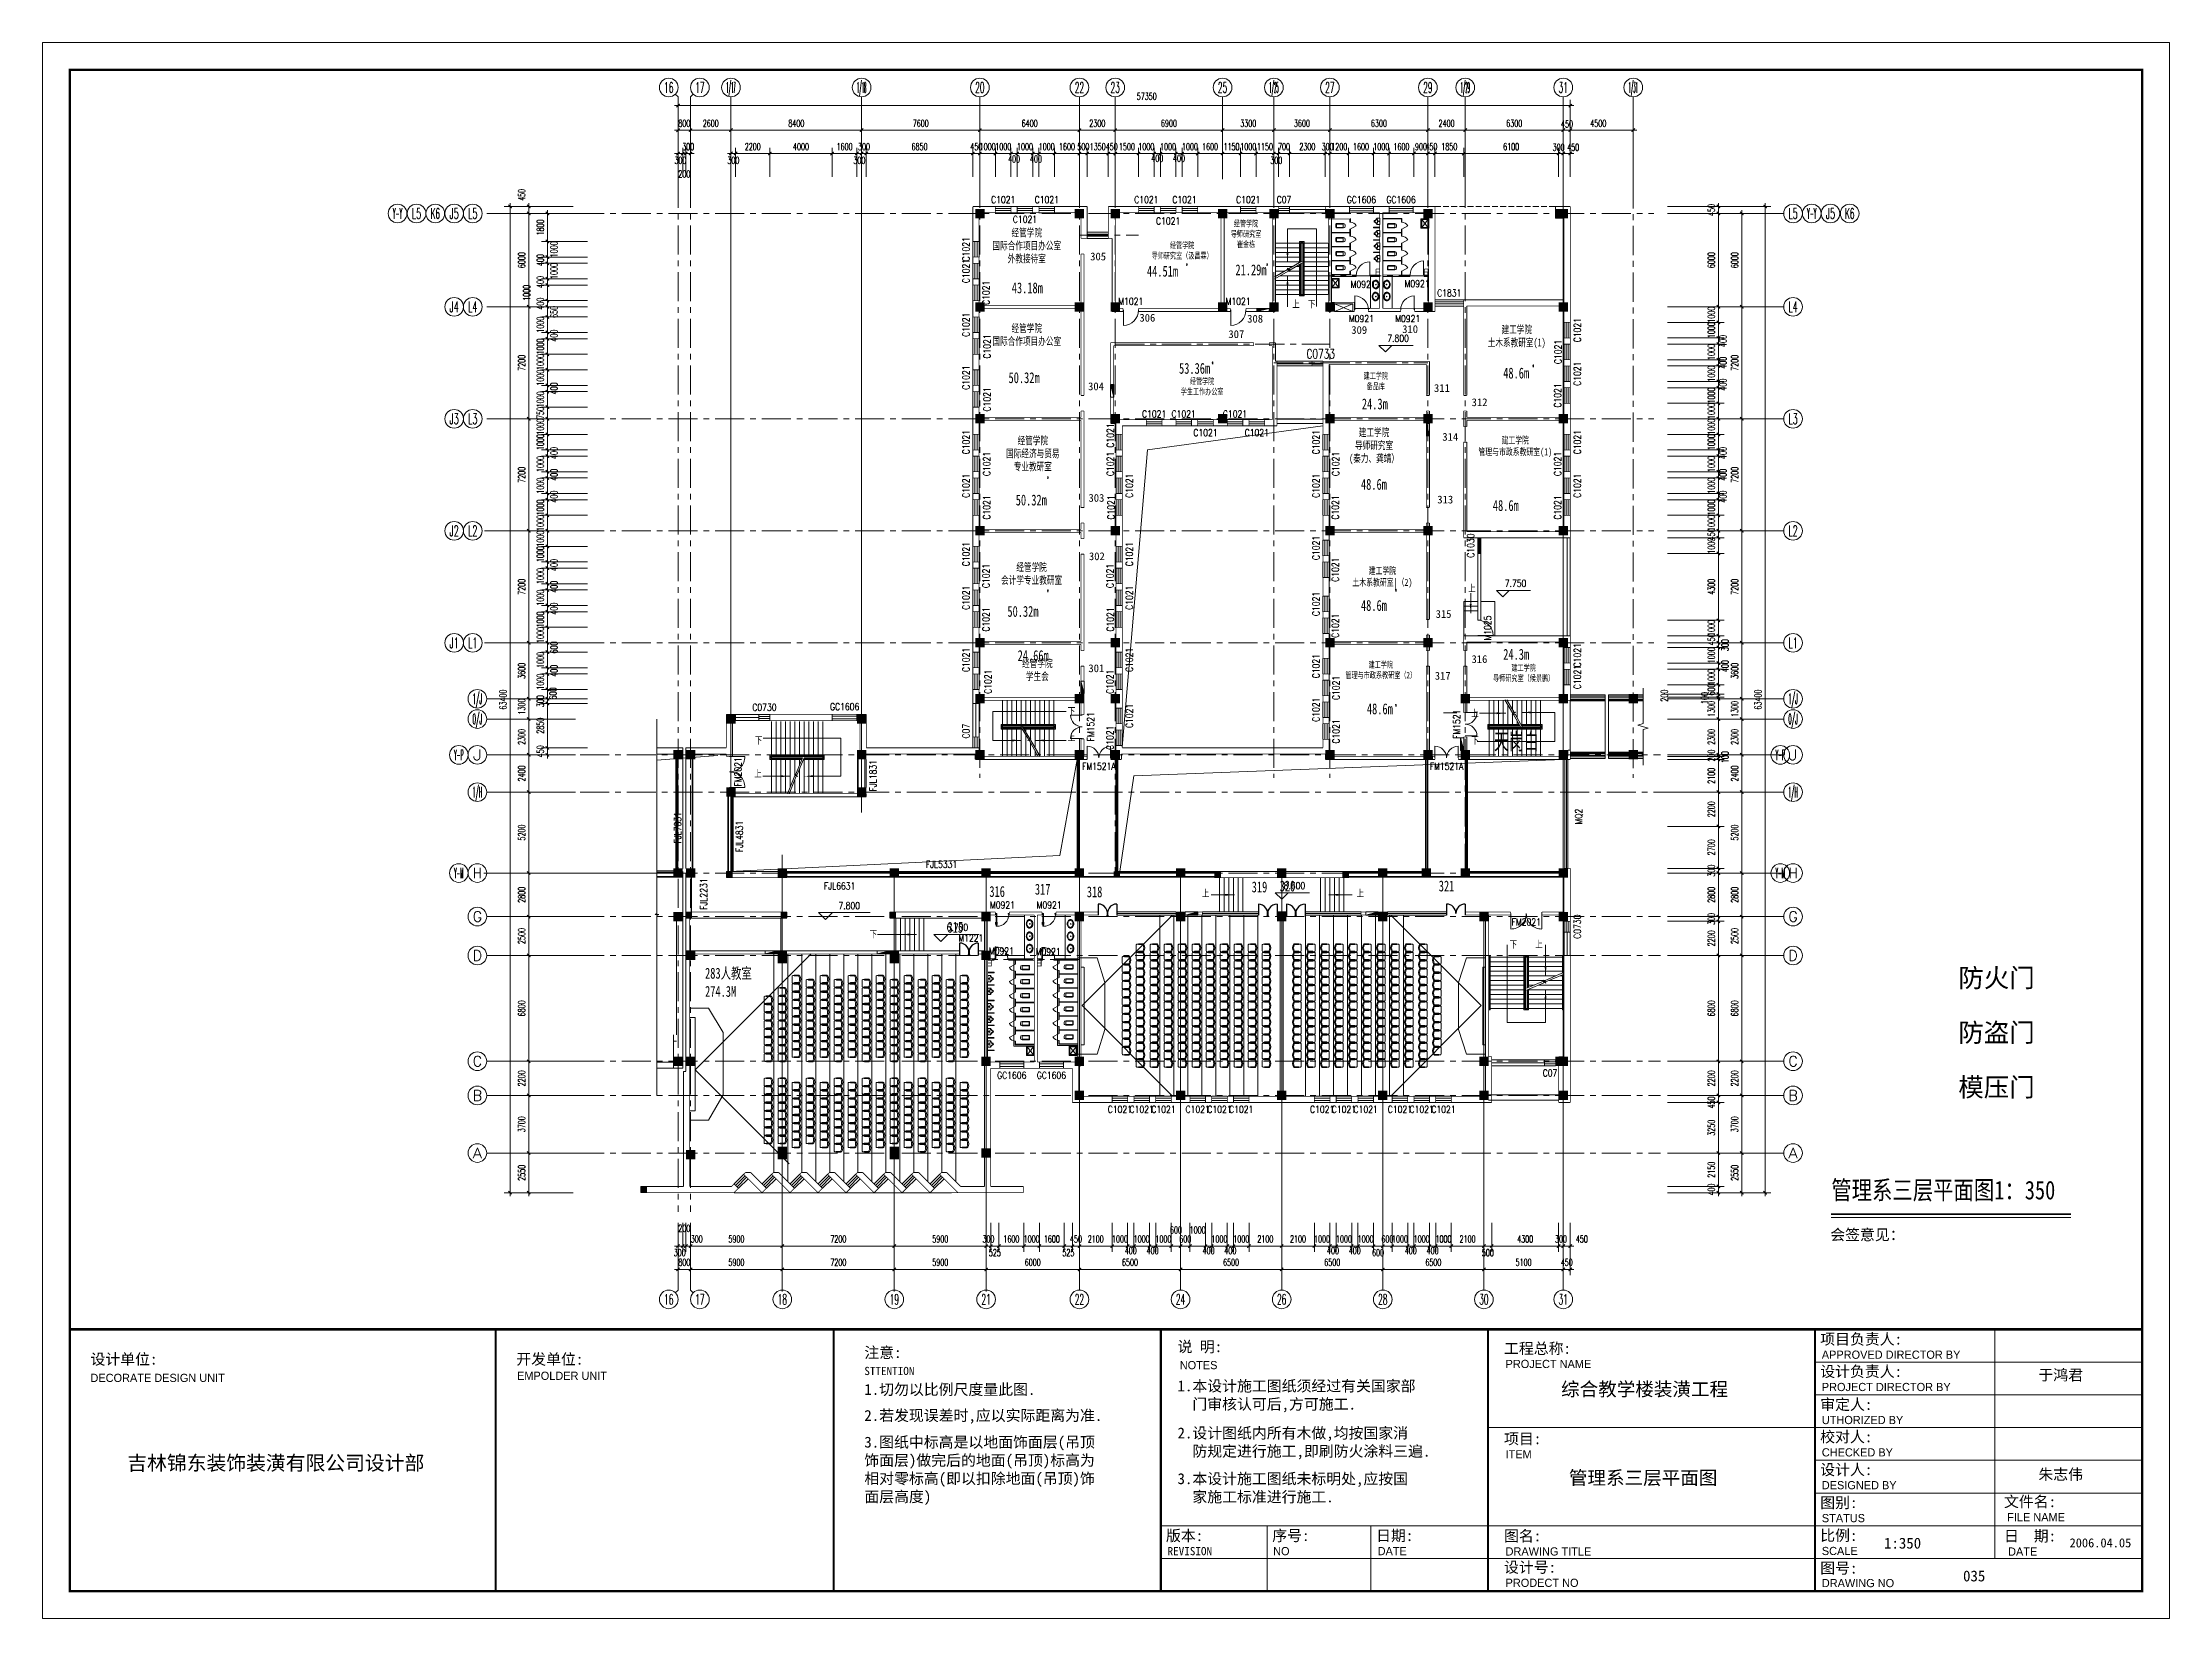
# Model space of a CAD drawing. Extents: x 2719331 to 3465925, y -270324 to -167476.
# Drawn here: x 3022485 to 3159206, y -270324 to -169011 of the extents above; entities that cross this region are included whole.
import ezdxf
from ezdxf.enums import TextEntityAlignment as Align

# ---------------------------------------------------------------- set-up
doc = ezdxf.new("R2010")
doc.units = 0
doc.header["$LTSCALE"] = 1500
doc.header["$MEASUREMENT"] = 0
doc.linetypes.add('CENTER', pattern=[2, 1.25, -0.25, 0.25, -0.25])
doc.linetypes.add('DASH', pattern=[0.35, 0.25, -0.1])
doc.layers.get('0').update_dxf_attribs({"linetype": 'CONTINUOUS', "lineweight": 0})
doc.layers.get('DEFPOINTS').update_dxf_attribs({"linetype": 'CONTINUOUS', "lineweight": 5})
for name, color, linetype, lineweight in [('AXIS', 7, 'CONTINUOUS', 5), ('AXIS_TEXT', 7, 'CONTINUOUS', 5), ('COLUMN', 7, 'CONTINUOUS', 5), ('DOTE', 7, 'CENTER', 5), ('LVTRY', 7, 'CONTINUOUS', 5), ('LVTRY_WINDOW', 7, 'CONTINUOUS', 5), ('OTHER', 7, 'CONTINUOUS', 5), ('P-S-TEXT', 7, 'CONTINUOUS', 5), ('PUB_DIM', 250, 'CONTINUOUS', 5), ('PUB_TEXT', 7, 'CONTINUOUS', 5), ('STAIR', 7, 'CONTINUOUS', 5), ('U型玻璃', 7, 'CONTINUOUS', 5), ('WALL', 7, 'CONTINUOUS', 5), ('WINDOW', 7, 'CONTINUOUS', 5), ('WINDOW_TEXT', 7, 'CONTINUOUS', 5), ('我的', 7, 'CONTINUOUS', 5), ('消火栓', 7, 'CONTINUOUS', 5), ('看线', 7, 'CONTINUOUS', 5), ('管井', 7, 'CONTINUOUS', 5), ('虚线', 7, 'DASH', 5), ('防火卷帘', 7, 'CONTINUOUS', 5), ('防火卷帘名称', 7, 'CONTINUOUS', 5)]:
    doc.layers.add(name, color=color, linetype=linetype, lineweight=lineweight)
for name, color, linetype in [('JIAJU1', 1, 'CONTINUOUS'), ('中文', 4, 'CONTINUOUS'), ('地面', 250, 'CONTINUOUS')]:
    doc.layers.add(name, color=color, linetype=linetype)
doc.styles.add('_SIMPLEX', font='SIMPLEX.shx', dxfattribs={"width": 0.6})
doc.styles.add('COMPLEX', font='COMPLEX')
doc.styles.add('DIM_FONT', font='romans.shx', dxfattribs={"width": 0.6})
doc.styles.add('H1', font='romans.shx', dxfattribs={"width": 1.2, "bigfont": 'hztxt.shx'})
doc.styles.add('HZ4', font='SimSun.ttf', dxfattribs={"width": 0.7, "height": 700})
doc.styles.add('SIMPLEX', font='SIMPLEX.SHX', dxfattribs={"width": 0.6})
doc.styles.add('ST', font='SimSun.ttf')
doc.styles.get("Standard").update_dxf_attribs({"font": 'SIMHEI.TTF', "height": 1.2})
doc.dimstyles.new('DIMN150', dxfattribs={"dimscale": 1.5, "dimtxt": 300, "dimasz": 1, "dimexe": 250, "dimexo": 300, "dimgap": 150, "dimtad": 1, "dimdec": 0, "dimdsep": 46, "dimtxsty": 'DIM_FONT', "dimblk": '_DIMX', "dimcen": 2.5, "dimdle": 0.3, "dimclrd": 7, "dimclre": 256, "dimclrt": 256, "dimadec": 0, "dimazin": 0, "dimtfac": 1, "dimtdec": 0, "dimtix": 1, "dimtmove": 2, "dimatfit": 3, "dimldrblk": '_DIMX', "dimfxl": 1, "dimtvp": 1, "dimtolj": 1, "dimtzin": 0, "dimlwd": -1, "dimlwe": -1, "dimarcsym": 0})

msp = doc.modelspace()

# ---------------------------------------------------------------- texts
at = {"layer": 'AXIS', "color": 250, "attachment_point": 1}
for s, insert, char_height, width in [('{\\fSimHei|b0|i0|c134|p2;\\C5;防火门}', (3145632.4, -228540.8), 1200, 8327.344), ('{\\fSimHei|b0|i0|c134|p2;\\C5;防盗门}', (3145632.4, -232054.9), 1200, 8327.344), ('{\\fSimHei|b0|i0|c134|p2;\\C5;模压门}', (3145632.4, -235569), 1200, 8327.344), ('{\\fSimHei|b0|i0|c134|p2;\\C5;会签意见：}', (3137400.8, -245301.6), 701.131, 6476.823), ('{\\fSimHei|b0|i0|c134|p2;\\C5;说 明:}', (3095443.3, -252501.5), 701.131, 6476.823), ('{\\fSimHei|b0|i0|c134|p2;\\C5;工程总称:}', (3116428.9, -252612.2), 701.131, 6476.823), ('{\\fSimHei|b0|i0|c134|p2;\\C5;项目负责人:}', (3136757.2, -252015.6), 701.131, 6476.823), ('{\\fSimHei|b0|i0|c134|p2;\\C5;设计单位:}', (3025566.7, -253302.8), 701.131, 6476.823), ('{\\fSimHei|b0|i0|c134|p2;\\C5;开发单位:}', (3052940.2, -253302.8), 701.131, 6476.823), ('{\\fSimSun|b0|i0|c134|p2;\\C5;STTENTION}', (3075310.3, -254150.2), 525.848, 6476.823), ('\\fￋￎￌ￥|b0|i0|c134|p2;\\C5;NOTES', (3095586.2, -253772.4), 525.848, 6476.823), ('\\fￋￎￌ￥|b0|i0|c134|p2;\\C5;PROJECT NAME', (3116530.4, -253698.8), 525.848, 6476.823), ('{\\fSimHei|b0|i0|c134|p2;\\C5;设计负责人:}', (3136757.2, -254093.2), 701.131, 6476.823), ('\\fￋￎￌ￥|b0|i0|c134|p2;\\C5;APPROVED DIRECTOR BY', (3136858.7, -253103), 525.848, 10946.369), ('{\\fSimHei|b0|i0|c134|p2;\\C5;于鸿君}', (3150780, -254314.8), 701.131, 6476.823), ('\\fￋￎￌ￥|b0|i0|c134|p2;\\C5;DECORATE DESIGN UNIT', (3025566.7, -254593.6), 525.848, 8852.586), ('\\fￋￎￌ￥|b0|i0|c134|p2;\\C5;EMPOLDER UNIT', (3052986.5, -254458.5), 525.848, 9314.727), ('{\\fSimHei|b0|i0|c134|p2;\\C5;1.切勿以比例尺度量此图.}', (3075310.3, -255249.9), 701.131, 17463.279), ('{\\fSimHei|b0|i0|c134|p2;\\C5;1.本设计施工图纸须经过有关国家部\\P  门审核认可后,方可施工.}', (3095443.3, -255024.1), 701.131, 17463.279), ('{\\fSimHei|b0|i0|c134|p2;\\C5;综合教学楼装潢工程}', (3120095.6, -255144.5), 874.895, 17614.867), ('\\fￋￎￌ￥|b0|i0|c134|p2;\\C5;PROJECT DIRECTOR BY', (3136858.7, -255180.6), 525.848, 10946.369), ('{\\fSimHei|b0|i0|c134|p2;\\C5;2.若发现误差时,应以实际距离为准.}', (3075310.3, -256922.8), 701.131, 17463.279), ('{\\fSimHei|b0|i0|c134|p2;\\C5;审定人:}', (3136757.2, -256215.6), 701.131, 6476.823), ('{\\fSimHei|b0|i0|c134|p2;\\C5;2.设计图纸内所有木做,均按国家消\\P  防规定进行施工,即刷防火涂料三遍.}', (3095443.3, -258049.2), 701.131, 17463.279), ('{\\fSimHei|b0|i0|c134|p2;\\C5;项目:}', (3116428.9, -258420.1), 701.131, 6476.823), ('{\\fSimHei|b0|i0|c134|p2;\\C5;校对人:}', (3136757.2, -258294.8), 701.131, 6476.823), ('\\fￋￎￌ￥|b0|i0|c134|p2;\\C5;UTHORIZED BY', (3136858.7, -257303), 525.848, 10946.369), ('{\\fSimHei|b0|i0|c134|p2;\\C5;吉林锦东装饰装潢有限公司设计部}', (3027931.8, -259858.5), 933.333, 28945.32), ('{\\fSimHei|b0|i0|c134|p2;\\C5;3.图纸中标高是以地面饰面层(吊顶\\P饰面层)做完后的地面(吊顶)标高为\\P相对零标高(即以扣除地面(吊顶)饰\\P面层高度)}', (3075310.3, -258636.3), 701.131, 17463.279), ('\\fￋￎￌ￥|b0|i0|c134|p2;\\C5;ITEM', (3116530.4, -259506.7), 525.848, 6476.823), ('\\fￋￎￌ￥|b0|i0|c134|p2;\\C5;CHECKED BY', (3136858.7, -259382.2), 525.848, 10946.369), ('{\\fSimHei|b0|i0|c134|p2;\\C5;3.本设计施工图纸未标明处,应按国\\P  家施工标准进行施工.}', (3095443.3, -260987.3), 701.131, 17463.279), ('{\\C5;管理系三层平面图}', (3120598.3, -260842.4), 874.895, 17614.867), ('{\\fSimHei|b0|i0|c134|p2;\\C5;设计人:}', (3136757.2, -260405.4), 701.131, 6476.823), ('{\\fSimHei|b0|i0|c134|p2;\\C5;朱志伟}', (3150780, -260710.6), 701.131, 6476.823), ('{\\fSimHei|b0|i0|c134|p2;\\C5;图别:}', (3136757.2, -262523.1), 701.131, 6476.823), ('\\fￋￎￌ￥|b0|i0|c134|p2;\\C5;DESIGNED BY', (3136858.7, -261492.8), 525.848, 10946.369), ('{\\fSimHei|b0|i0|c134|p2;\\C5;文件名:}', (3148571.1, -262462.7), 701.131, 6476.823), ('\\fￋￎￌ￥|b0|i0|c134|p2;\\C5;STATUS', (3136858.7, -263610.5), 525.848, 10946.369), ('\\fￋￎￌ￥|b0|i0|c134|p2;\\C5;FILE NAME', (3148773.4, -263550.1), 525.848, 10946.369), ('{\\fSimHei|b0|i0|c134|p2;\\C5;版本:}', (3094700.6, -264644.6), 701.131, 6476.823), ('{\\fSimHei|b0|i0|c134|p2;\\C5;序号:}', (3101532.5, -264644.6), 701.131, 6476.823), ('{\\fSimHei|b0|i0|c134|p2;\\C5;日期:}', (3108206.2, -264644.6), 701.131, 6476.823), ('{\\fSimHei|b0|i0|c134|p2;\\C5;图名:}', (3116428.9, -264663.8), 701.131, 7730.349), ('{\\fSimHei|b0|i0|c134|p2;\\C5;比例:}', (3136757.2, -264634.8), 701.131, 6476.823), ('{\\C5;1:350}', (3140857, -265131.3), 701.131, 6476.823), ('{\\fSimHei|b0|i0|c134|p2;\\C5;日  期:}', (3148571.1, -264672.7), 701.131, 6476.823), ('{\\C5;2006.04.05}', (3152784.8, -265171), 583.333, 6476.823), ('{\\fSimSun|b0|i0|c134|p2;\\C5;REVISION}', (3094802.2, -265732), 525.848, 6476.823), ('\\fￋￎￌ￥|b0|i0|c134|p2;\\C5;NO', (3101588.6, -265732), 525.848, 6476.823), ('\\fￋￎￌ￥|b0|i0|c134|p2;\\C5;DATE', (3108307.8, -265732), 525.848, 6476.823), ('{\\fSimHei|b0|i0|c134|p2;\\C5;设计号:}', (3116428.9, -266680.4), 701.131, 6476.823), ('\\fￋￎￌ￥|b0|i0|c134|p2;\\C5;DRAWING TITLE', (3116530.4, -265750.4), 525.848, 6476.823), ('\\fￋￎￌ￥|b0|i0|c134|p2;\\C5;SCALE', (3136858.7, -265722.2), 525.848, 10946.369), ('\\fￋￎￌ￥|b0|i0|c134|p2;\\C5;DATE', (3148833.9, -265760.1), 525.848, 10946.369), ('\\fￋￎￌ￥|b0|i0|c134|p2;\\C5;PRODECT NO', (3116530.4, -267767.8), 525.848, 10946.369), ('{\\fSimHei|b0|i0|c134|p2;\\C5;图号:}', (3136757.2, -266734.8), 701.131, 6476.823), ('\\fￋￎￌ￥|b0|i0|c134|p2;\\C5;DRAWING NO', (3136858.7, -267785.3), 525.848, 10946.369), ('{\\C5;035}', (3145936.6, -267240.1), 701.13, 6476.823)]:
    msp.add_mtext(s, dxfattribs=dict(at, insert=insert, char_height=char_height, width=width))
at = {"layer": 'JIAJU1', "color": 22, "insert": (3075310.3, -252878.3), "char_height": 701.131, "width": 6476.823, "attachment_point": 1}
msp.add_mtext('{\\fSimHei|b0|i0|c134|p2;\\C5;注意:}', dxfattribs=at)
at = {"layer": 'P-S-TEXT', "lineweight": 0, "style": 'H1', "width": 0.8}
for s, p in [('上', (3102815.6, -186092)), ('下', (3103830.1, -186092)), ('上', (3114131.9, -204364.7)), ('上', (3114324.2, -212388.6)), ('下', (3114324.2, -214138.5)), ('上', (3106950.8, -223969.9)), ('下', (3116790.2, -227251.7)), ('上', (3118439.9, -227251.7))]:
    msp.add_text(s, height=450, rotation=360, dxfattribs=at).set_placement(p)
for s, p in [('下', (3088385.3, -212262)), ('下', (3068266.8, -214132.3)), ('上', (3088385.3, -213940.4)), ('上', (3068238.4, -216280.6)), ('上', (3097005.3, -223969.9)), ('下', (3075645.4, -226589.6))]:
    msp.add_text(s, height=450, dxfattribs=at).set_placement(p)
at = {"layer": 'PUB_DIM', "lineweight": 0, "style": 'DIM_FONT', "width": 0.8}
for s, p in [('7.800', (3109621.3, -188030.2)), ('7.750', (3117172.1, -203778)), ('8.600', (3102956.8, -223217.1)), ('7.800', (3074341.2, -224502)), ('6.700', (3081290.4, -225901.6))]:
    msp.add_text(s, height=450, rotation=360, dxfattribs=at).set_placement(p, align=Align.MIDDLE)
at = {"layer": 'PUB_TEXT', "style": 'ST', "width": 0.8}
msp.add_text('管理系三层平面图1：350', height=1200, dxfattribs=at).set_placement((3137468.8, -243385.2))
at = {"layer": 'PUB_TEXT', "lineweight": 0, "char_height": 120, "width": 491, "attachment_point": 3, "style": 'DIM_FONT'}
for insert in [(3096081.3, -183226.9), (3101238.1, -183226.9), (3097737.4, -189541.5), (3118349.1, -189736.4), (3087145.6, -196921.9), (3087145.6, -204201.8), (3109519.7, -204156.2), (3109519.7, -211559), (3092445.9, -231059.3)]:
    msp.add_mtext('2', dxfattribs=dict(at, insert=insert))
at = {"layer": 'WINDOW', "lineweight": 0, "style": 'H1', "width": 0.7}
msp.add_text('C0733', height=600, dxfattribs=at).set_placement((3103738.2, -189321.9))
at = {"layer": 'WINDOW_TEXT', "lineweight": 0, "style": '_SIMPLEX', "width": 0.8}
msp.add_text('MQ2', height=450, rotation=90, dxfattribs=at).set_placement((3121454.5, -219286.5))
at = {"layer": '中文', "char_height": 500, "width": 6011.563, "attachment_point": 1}
for s, insert in [('{\\fFangSong_GB2312|b0|i0|c134|p49;\\C0;305}', (3089827.9, -182513.7)), ('{\\fFangSong_GB2312|b0|i0|c134|p49;\\C0;306}', (3092993.1, -186453.6)), ('{\\fFangSong_GB2312|b0|i0|c134|p49;\\C0;308}', (3099920.1, -186515.8)), ('{\\fFangSong_GB2312|b0|i0|c134|p49;\\C0;309}', (3106611.9, -187238.9)), ('{\\fFangSong_GB2312|b0|i0|c134|p49;\\C0;310}', (3109884.3, -187185.3)), ('{\\fFangSong_GB2312|b0|i0|c134|p49;\\C0;307}', (3098713.1, -187507.5)), ('{\\fFangSong_GB2312|b0|i0|c134|p49;\\C0;304}', (3089693.1, -190863.7)), ('{\\fFangSong_GB2312|b0|i0|c134|p49;\\C0;311}', (3111927.5, -190974.8)), ('{\\fFangSong_GB2312|b0|i0|c134|p49;\\C0;312}', (3114346.1, -191885.8)), ('{\\fFangSong_GB2312|b0|i0|c134|p49;\\C0;314}', (3112466.7, -194110.8)), ('{\\fFangSong_GB2312|b0|i0|c134|p49;\\C0;303}', (3089719.9, -198034.7)), ('{\\fFangSong_GB2312|b0|i0|c134|p49;\\C0;313}', (3112141.7, -198140.7)), ('{\\fFangSong_GB2312|b0|i0|c134|p49;\\C0;302}', (3089746.8, -201787)), ('{\\fFangSong_GB2312|b0|i0|c134|p49;\\C0;315}', (3112033.4, -205498.1)), ('{\\fFangSong_GB2312|b0|i0|c134|p49;\\C0;301}', (3089715.8, -208987.8)), ('{\\fFangSong_GB2312|b0|i0|c134|p49;\\C0;316}', (3114340.1, -208398.8)), ('{\\fFangSong_GB2312|b0|i0|c134|p49;\\C0;317}', (3111979.6, -209470.9))]:
    msp.add_mtext(s, dxfattribs=dict(at, insert=insert))
at = {"layer": '地面', "lineweight": 25, "char_height": 700, "attachment_point": 1, "style": 'HZ4'}
for s, insert, width in [('{\\C3;43.18m}', (3084788, -184431.5), 2653.98), ('{\\C3;44.51m}', (3093477, -183358.5), 2443.35), ('{\\C3;21.29m}', (3099164.1, -183274.3), 1937.83), ('{\\C3;53.36m}', (3095540.8, -189606), 1979.95), ('{\\C3;48.6m}', (3116377.2, -189908.3), 1811.44), ('{\\C3;50.32m}', (3084580.4, -190205.9), 2653.98), ('{\\C3;24.3m}', (3107293.1, -191893), 1516.56), ('{\\C3;50.32m}', (3085042.8, -198070.8), 1895.7), ('{\\C3;48.6m}', (3107235.7, -197061.9), 1811.44), ('{\\C3;48.6m}', (3115712.1, -198422.4), 1811.44), ('{\\C3;48.6m}', (3107235.7, -204846.8), 1811.44), ('{\\C3;50.32m}', (3084507.2, -205229.5), 1895.7), ('{\\C3;24.66m}', (3085165.4, -208073), 2443.34), ('{\\C3;24.3m}', (3116379.1, -207989.8), 1979.95), ('{\\C3;48.6m}', (3107614.9, -211495.5), 1811.44), ('{\\C0;316}', (3083347.8, -223236.8), 2451.47), ('{\\C0;317}', (3086274.4, -223090.6), 2451.47), ('{\\C0;318}', (3089610.4, -223260.6), 2407.51), ('{\\C0;319}', (3100209.5, -222945.9), 2451.47), ('{\\C0;320}', (3102006.8, -222885.4), 2451.47), ('{\\C0;321}', (3112235.9, -222884.3), 2451.47), ('{\\C0;315}', (3080660.7, -225538.6), 2451.47), ('{\\C3;283人教室\\P274.3M}', (3065072.3, -228492.7), 7000.374)]:
    msp.add_mtext(s, dxfattribs=dict(at, insert=insert, width=width))
at = {"layer": '我的', "lineweight": 0, "style": 'H1', "width": 0.8}
msp.add_text('天岗白', height=1200, dxfattribs=at).set_placement((3115784.3, -214582.4))
at = {"layer": '我的', "lineweight": 25, "attachment_point": 2, "style": 'HZ4'}
for s, insert, char_height, width in [('{\\f宋体|b0|i0|c134|p2;经管学院\\P导师研究室\\P崔金栋}', (3099848.2, -180446.3), 400, 4526.82), ('{\\fSimHei|b0|i0|c134|p2;经管学院\\P国际合作项目办公室\\P外教接待室}', (3085751.1, -180983.9), 500, 4526.82), ('{\\fSimHei|b0|i0|c134|p2;经管学院\\P导师研究室（汲昌霖）}', (3095742.3, -181844), 400, 3955.443), ('{\\fSimHei|b0|i0|c134|p2;经管学院\\P国际合作项目办公室}', (3085751.1, -187128.5), 500, 4526.82), ('{\\f宋体|b0|i0|c134|p2;建工学院\\P土木系教研室(1)}', (3117248.2, -187209.2), 500, 4526.82), ('{\\fSimHei|b0|i0|c134|p2;经管学院\\fFangSong_GB2312|b0|i0|c134|p49;\\P\\fSimHei|b0|i0|c134|p2;学生工作办公室}', (3097024.7, -190584.4), 400, 5013.404), ('{\\f宋体|b0|i0|c134|p2;建工学院\\P备品库}', (3108189.5, -190235.5), 400, 4526.82), ('{\\f宋体|b0|i0|c134|p2;\\H0.8333x;建工学院\\P导师研究室 (秦力、龚靖）}', (3108075.6, -193824.7), 600, 3325.021), ('{\\fSimHei|b0|i0|c134|p2;经管学院\\P国际经济与贸易\\P专业教研室}', (3086140.7, -194346.3), 500, 4526.82), ('{\\f宋体|b0|i0|c134|p2;建工学院\\P管理与市政系教研室(1)}', (3117155.2, -194346.2), 450, 4526.82), ('{\\fSimHei|b0|i0|c134|p2;经管学院\\P会计学专业教研室}', (3086061.8, -202486), 500, 4526.82), ('{\\f宋体|b0|i0|c134|p2;建工学院\\P土木系教研室|（2)}', (3108614.4, -202738.6), 450, 4526.82), ('{\\f宋体|b0|i0|c134|p2;经管学院\\P学生会}', (3086431.9, -208670.1), 500, 4526.82), ('{\\f宋体|b0|i0|c134|p2;建工学院\\P管理与市政系教研室（2）}', (3108509.2, -208808.5), 400, 4860.158), ('\\pt3600;{\\f宋体|b0|i0|c134|p2;建工学院\\P导师研究室（候景鹏）}', (3117689.4, -209004.6), 400, 4118.799)]:
    msp.add_mtext(s, dxfattribs=dict(at, insert=insert, char_height=char_height, width=width))
at = {"layer": '防火卷帘名称', "lineweight": 0, "style": '_SIMPLEX', "width": 0.8}
for s, p in [('FJL1831', (3076088.8, -217159.4)), ('FJL7031', (3063530.1, -220505.1)), ('FJL4831', (3067505, -221059.6)), ('FJL2231', (3065214.5, -224769.9))]:
    msp.add_text(s, height=450, rotation=90, dxfattribs=at).set_placement(p)
for s, p in [('FJL5331', (3079263.2, -222076.6)), ('FJL6631', (3072713.2, -223452)), ('M1221', (3081357, -226813.5))]:
    msp.add_text(s, height=450, dxfattribs=at).set_placement(p)

# ---------------------------------------------------------------- blocks, each defined once
blk = doc.blocks.new('_FZH')
blk.add_solid([(0.5, -0.5), (-0.5, -0.5), (0.5, 0.5), (-0.5, 0.5)])
blk = doc.blocks.new('M_C32CXI')
for p, q in [((-188, 275), (87, 275)), ((87, 225), (-188, 225)), ((212, 250), (112, 250)), ((262, 200), (262, -200)), ((-188, -225), (87, -225)), ((87, -275), (-188, -275)), ((212, -250), (112, -250))]:
    blk.add_line(p, q)
for centre, radius, start, end in [((111, 0), 426, 148.10921, 211.89079), ((-227, 210), 28.1, 338.76069, 148.10921), ((314, 0), 552, 158.76069, 201.23931), ((-188, 250), 25, 90, 270), ((87, 250), 25, 270, 90), ((212, 200), 50, 0, 90), ((-227, -210), 28.1, 211.89079, 21.23931), ((-188, -250), 25, 90, 270), ((87, -250), 25, 270, 90), ((212, -200), 50, 270, 0)]:
    blk.add_arc(centre, radius, start, end)
at = {"width": 0.8, "flags": 9}
for tag in ['XSIZE', 'YSIZE']:
    blk.add_attdef(tag, (0, 0), '', height=0.5, dxfattribs=at)
blk = doc.blocks.new('_ARROW')
blk.add_solid([(0, 0), (-1, 0.1), (-1, -0.1)])
blk = doc.blocks.new('M_A3PTU')
for p, q in [((-0.5, 0), (-0.499, -0.498)), ((0.5, 0), (0.499, -0.498))]:
    blk.add_line(p, q)
for centre, start, end in [((-0.498, -0.001), 269.88501, 0.07634), ((0.498, -0.001), 179.92366, 270.11499)]:
    blk.add_arc(centre, 0.498, start, end)
blk = doc.blocks.new('M_A2ZXL')
blk.add_line((-0.47, 0), (-0.47, -1))
blk.add_arc((-0.5, 0), 1, 271.6231, 0)
blk = doc.blocks.new('A$C439E1623')
at = {"layer": 'PUB_DIM'}
for points in [[(818, 2892), (818, 5002), (2689, 5002), (2689, 13)], [(818, 1992), (818, 0)]]:
    blk.add_lwpolyline(points, dxfattribs=at)
at = {"layer": 'STAIR'}
for p, q in [((1893, 4192), (1593, 4192)), ((1593, 4192), (1593, 2834)), ((1653, 4132), (1653, 2868)), ((1833, 4132), (1653, 4132)), ((1833, 752), (1833, 4132)), ((1893, 692), (1893, 4192)), ((43, 4092), (1593, 4092)), ((43, 4092), (43, 1939)), ((43, 3792), (1593, 3792)), ((43, 3492), (1593, 3492)), ((43, 3192), (1593, 3192)), ((43, 2892), (1593, 2892)), ((933, 2453), (1737, 2917)), ((959, 2352), (1737, 2801)), ((1833, 4092), (1653, 4092)), ((1653, 3792), (1693, 3792)), ((1653, 3492), (1693, 3492)), ((1653, 3192), (1693, 3192)), ((1653, 2892), (1693, 2892)), ((1653, 2753), (1653, 752)), ((1693, 4092), (1693, 2892)), ((1693, 2776), (1693, 792)), ((1793, 792), (1793, 4092)), ((1833, 3792), (1793, 3792)), ((1833, 3492), (1793, 3492)), ((1833, 3192), (1793, 3192)), ((1833, 2892), (1793, 2892)), ((3443, 4092), (1893, 4092)), ((3443, 3792), (1893, 3792)), ((3443, 3492), (1893, 3492)), ((3443, 3192), (1893, 3192)), ((3443, 2892), (1893, 2892)), ((3443, 792), (3443, 4092)), ((0, 1914), (827, 2392)), ((0, 1798), (853, 2291)), ((43, 2592), (1174, 2592)), ((43, 2292), (654, 2292)), ((43, 1992), (134, 1992)), ((43, 1823), (43, 792)), ((43, 1692), (1593, 1692)), ((43, 1392), (1593, 1392)), ((334, 1992), (1593, 1992)), ((853, 2291), (807, 2472)), ((807, 2472), (980, 2272)), ((853, 2292), (1593, 2292)), ((980, 2272), (933, 2453)), ((1374, 2592), (1593, 2592)), ((1593, 2718), (1593, 692)), ((1653, 2592), (1693, 2592)), ((1653, 2292), (1693, 2292)), ((1653, 1992), (1693, 1992)), ((1653, 1692), (1693, 1692)), ((1653, 1392), (1693, 1392)), ((1833, 2592), (1793, 2592)), ((1833, 2292), (1793, 2292)), ((1833, 1992), (1793, 1992)), ((1833, 1692), (1793, 1692)), ((1833, 1392), (1793, 1392)), ((3443, 2592), (1893, 2592)), ((3443, 2292), (1893, 2292)), ((3443, 1992), (1893, 1992)), ((3443, 1692), (1893, 1692)), ((3443, 1392), (1893, 1392)), ((43, 1092), (1593, 1092)), ((43, 792), (1593, 792)), ((1593, 692), (1893, 692)), ((1653, 1092), (1693, 1092)), ((1653, 792), (1833, 792)), ((1653, 752), (1833, 752)), ((1833, 1092), (1793, 1092)), ((3443, 1092), (1893, 1092)), ((3443, 792), (1893, 792))]:
    blk.add_line(p, q, dxfattribs=at)
at = {"layer": 'PUB_DIM', "xscale": 600, "yscale": 600, "zscale": 600}
for p, rotation in [((818, 2892), 270), ((818, 1992), 90)]:
    blk.add_blockref('_ARROW', p, dxfattribs=dict(at, rotation=rotation))
blk = doc.blocks.new('A$C68C06AB7')
at = {"layer": '消火栓'}
blk.add_hatch(color=256, dxfattribs=at).paths.add_polyline_path([(800, 200), (0, 200), (800, 0)])
blk.add_line((0, 200), (800, 0), dxfattribs=at)
blk.add_lwpolyline([(0, 200), (0, 0), (800, 0), (800, 200)], close=True, dxfattribs=at)
blk = doc.blocks.new('M_S0BKA')
blk.add_solid([(0.5, 0.5), (0.5, -0.5), (-0.5, 0.5), (-0.5, -0.5)])
blk = doc.blocks.new('_WBLK')
for p, q in [((-0.5, 0.5), (0.5, 0.5)), ((0.5, 0.167), (-0.5, 0.167)), ((0.5, -0.167), (-0.5, -0.167)), ((-0.5, -0.5), (0.5, -0.5))]:
    blk.add_line(p, q)
at = {"layer": 'WINDOW_TEXT', "style": 'SIMPLEX', "flags": 9}
blk.add_attdef('A', text='', height=1, dxfattribs=at).set_placement((0, 1.5), align=Align.MIDDLE)
blk = doc.blocks.new('_GCBLK')
at = {"linetype": 'DASH'}
for p, q in [((-0.5, -0.5), (-0.5, 0.5)), ((-0.5, 0.2), (0.5, 0.2)), ((0.5, -0.5), (0.5, 0.5)), ((-0.5, -0.2), (0.5, -0.2))]:
    blk.add_line(p, q, dxfattribs=at)
at = {"layer": 'WINDOW_TEXT', "style": 'SIMPLEX', "flags": 9}
blk.add_attdef('A', text='', height=1, dxfattribs=at).set_placement((0, 1.5), align=Align.MIDDLE)
blk = doc.blocks.new('_AXISO')
blk.add_circle((0, 0), 0.5)
at = {"layer": 'AXIS_TEXT', "style": 'COMPLEX', "width": 1.041667}
blk.add_attdef('A', text='', height=0.56, dxfattribs=at).set_placement((-0.25, -0.28), (0.25, -0.28), align=Align.FIT)
blk = doc.blocks.new('_AXISO1')
blk.add_line((0.35, -0.15), (0.5, 0))
blk.add_circle((0, -0.5), 0.5)
at = {"layer": 'AXIS_TEXT', "style": 'COMPLEX', "width": 1.041667}
blk.add_attdef('A', text='', height=0.56, dxfattribs=at).set_placement((-0.25, -0.78), (0.25, -0.78), align=Align.FIT)
blk = doc.blocks.new('_AXISO2')
blk.add_line((0.35, 0.15), (0.5, 0))
blk.add_circle((0, 0.5), 0.5)
at = {"layer": 'AXIS_TEXT', "style": 'COMPLEX', "width": 1.041667}
blk.add_attdef('A', text='', height=0.56, dxfattribs=at).set_placement((-0.25, 0.22), (0.25, 0.22), align=Align.FIT)
blk = doc.blocks.new('_DIMX')
blk.add_line((-150, 0), (150, 0))
at = {"const_width": 50}
blk.add_lwpolyline([(-70, -70), (70, 70)], dxfattribs=at)
blk = doc.blocks.new('*D1619')
at = {"layer": 'DEFPOINTS', "color": 0, "lineweight": 25}
for p in [(3064138, -174645), (3063338, -177795), (3064138, -177795)]:
    blk.add_point(p, dxfattribs=at)
at = {"layer": '我的', "color": 7}
for p, q in [((3063337, -174645), (3063335, -174645)), ((3063338, -174645), (3064138, -174645)), ((3064140, -174645), (3064141, -174645))]:
    blk.add_line(p, q, dxfattribs=at)
at = {"layer": '我的'}
for p, q in [((3063338, -177345), (3063338, -174270)), ((3064138, -177345), (3064138, -174270))]:
    blk.add_line(p, q, dxfattribs=at)
at = {"layer": '我的', "color": 7, "xscale": 1.5, "yscale": 1.5, "zscale": 1.5}
blk.add_blockref('_DIMX', (3063338, -174645), dxfattribs=at)
at = {"layer": '我的', "color": 7, "xscale": 1.5, "yscale": 1.5, "zscale": 1.5, "rotation": 180}
blk.add_blockref('_DIMX', (3064138, -174645), dxfattribs=at)
at = {"layer": '我的', "lineweight": 0, "insert": (3063738, -174195), "char_height": 450, "attachment_point": 5, "style": 'DIM_FONT'}
blk.add_mtext('\\A1;800', dxfattribs=at)
blk = doc.blocks.new('*D1620')
at = {"layer": 'DEFPOINTS', "color": 0, "lineweight": 25}
for p in [(3064138, -174645), (3063338, -177795), (3064138, -177795)]:
    blk.add_point(p, dxfattribs=at)
at = {"layer": '我的', "color": 7}
for p, q in [((3063337, -174645), (3063335, -174645)), ((3063338, -174645), (3064138, -174645)), ((3064140, -174645), (3064141, -174645))]:
    blk.add_line(p, q, dxfattribs=at)
at = {"layer": '我的'}
for p, q in [((3063338, -177345), (3063338, -174270)), ((3064138, -177345), (3064138, -174270))]:
    blk.add_line(p, q, dxfattribs=at)
at = {"layer": '我的', "color": 7, "xscale": 1.5, "yscale": 1.5, "zscale": 1.5}
blk.add_blockref('_DIMX', (3063338, -174645), dxfattribs=at)
at = {"layer": '我的', "color": 7, "xscale": 1.5, "yscale": 1.5, "zscale": 1.5, "rotation": 180}
blk.add_blockref('_DIMX', (3064138, -174645), dxfattribs=at)
at = {"layer": '我的', "lineweight": 0, "insert": (3063738, -174195), "char_height": 450, "attachment_point": 5, "style": 'DIM_FONT'}
blk.add_mtext('\\A1;800', dxfattribs=at)
blk = doc.blocks.new('*D1503')
at = {"layer": 'DEFPOINTS', "color": 0, "lineweight": 25}
for p in [(3089138, -174645), (3082739, -177795), (3089138, -177795)]:
    blk.add_point(p, dxfattribs=at)
at = {"layer": '我的'}
for p, q in [((3082739, -177345), (3082739, -174270)), ((3089138, -177345), (3089138, -174270))]:
    blk.add_line(p, q, dxfattribs=at)
at = {"layer": '我的', "color": 7}
blk.add_line((3082740, -174645), (3089137, -174645), dxfattribs=at)
at = {"layer": '我的', "color": 7, "xscale": 1.5, "yscale": 1.5, "zscale": 1.5, "rotation": 180}
blk.add_blockref('_DIMX', (3082739, -174645), dxfattribs=at)
at = {"layer": '我的', "color": 7, "xscale": 1.5, "yscale": 1.5, "zscale": 1.5}
blk.add_blockref('_DIMX', (3089138, -174645), dxfattribs=at)
at = {"layer": '我的', "lineweight": 0, "insert": (3085938, -174195), "char_height": 450, "attachment_point": 5, "style": 'DIM_FONT'}
blk.add_mtext('\\A1;6400', dxfattribs=at)
blk = doc.blocks.new('*D1504')
at = {"layer": 'DEFPOINTS', "color": 0, "lineweight": 25}
for p in [(3098339, -174645), (3091439, -177795), (3098339, -177795)]:
    blk.add_point(p, dxfattribs=at)
at = {"layer": '我的'}
for p, q in [((3091439, -177345), (3091439, -174270)), ((3098339, -177345), (3098339, -174270))]:
    blk.add_line(p, q, dxfattribs=at)
at = {"layer": '我的', "color": 7}
blk.add_line((3091440, -174645), (3098337, -174645), dxfattribs=at)
at = {"layer": '我的', "color": 7, "xscale": 1.5, "yscale": 1.5, "zscale": 1.5, "rotation": 180}
blk.add_blockref('_DIMX', (3091439, -174645), dxfattribs=at)
at = {"layer": '我的', "color": 7, "xscale": 1.5, "yscale": 1.5, "zscale": 1.5}
blk.add_blockref('_DIMX', (3098339, -174645), dxfattribs=at)
at = {"layer": '我的', "lineweight": 0, "insert": (3094889, -174195), "char_height": 450, "attachment_point": 5, "style": 'DIM_FONT'}
blk.add_mtext('\\A1;6900', dxfattribs=at)
blk = doc.blocks.new('*D1505')
at = {"layer": 'DEFPOINTS', "color": 0, "lineweight": 25}
for p in [(3101639, -174645), (3098339, -177795), (3101639, -177795)]:
    blk.add_point(p, dxfattribs=at)
at = {"layer": '我的'}
for p, q in [((3098339, -177345), (3098339, -174270)), ((3101639, -177345), (3101639, -174270))]:
    blk.add_line(p, q, dxfattribs=at)
at = {"layer": '我的', "color": 7}
blk.add_line((3098340, -174645), (3101637, -174645), dxfattribs=at)
at = {"layer": '我的', "color": 7, "xscale": 1.5, "yscale": 1.5, "zscale": 1.5, "rotation": 180}
blk.add_blockref('_DIMX', (3098339, -174645), dxfattribs=at)
at = {"layer": '我的', "color": 7, "xscale": 1.5, "yscale": 1.5, "zscale": 1.5}
blk.add_blockref('_DIMX', (3101639, -174645), dxfattribs=at)
at = {"layer": '我的', "lineweight": 0, "insert": (3099989, -174195), "char_height": 450, "attachment_point": 5, "style": 'DIM_FONT'}
blk.add_mtext('\\A1;3300', dxfattribs=at)
blk = doc.blocks.new('*D1506')
at = {"layer": 'DEFPOINTS', "color": 0, "lineweight": 25}
for p in [(3111539, -174645), (3105239, -177795), (3111539, -177795)]:
    blk.add_point(p, dxfattribs=at)
at = {"layer": '我的'}
for p, q in [((3105239, -177345), (3105239, -174270)), ((3111539, -177345), (3111539, -174270))]:
    blk.add_line(p, q, dxfattribs=at)
at = {"layer": '我的', "color": 7}
blk.add_line((3105240, -174645), (3111537, -174645), dxfattribs=at)
at = {"layer": '我的', "color": 7, "xscale": 1.5, "yscale": 1.5, "zscale": 1.5, "rotation": 180}
blk.add_blockref('_DIMX', (3105239, -174645), dxfattribs=at)
at = {"layer": '我的', "color": 7, "xscale": 1.5, "yscale": 1.5, "zscale": 1.5}
blk.add_blockref('_DIMX', (3111539, -174645), dxfattribs=at)
at = {"layer": '我的', "lineweight": 0, "insert": (3108389, -174195), "char_height": 450, "attachment_point": 5, "style": 'DIM_FONT'}
blk.add_mtext('\\A1;6300', dxfattribs=at)
blk = doc.blocks.new('*D1507')
at = {"layer": 'DEFPOINTS', "color": 0, "lineweight": 25}
for p in [(3113938, -174645), (3111539, -177795), (3113938, -177795)]:
    blk.add_point(p, dxfattribs=at)
at = {"layer": '我的'}
for p, q in [((3111539, -177345), (3111539, -174270)), ((3113938, -177345), (3113938, -174270))]:
    blk.add_line(p, q, dxfattribs=at)
at = {"layer": '我的', "color": 7}
blk.add_line((3111540, -174645), (3113937, -174645), dxfattribs=at)
at = {"layer": '我的', "color": 7, "xscale": 1.5, "yscale": 1.5, "zscale": 1.5, "rotation": 180}
blk.add_blockref('_DIMX', (3111539, -174645), dxfattribs=at)
at = {"layer": '我的', "color": 7, "xscale": 1.5, "yscale": 1.5, "zscale": 1.5}
blk.add_blockref('_DIMX', (3113938, -174645), dxfattribs=at)
at = {"layer": '我的', "lineweight": 0, "insert": (3112738, -174195), "char_height": 450, "attachment_point": 5, "style": 'DIM_FONT'}
blk.add_mtext('\\A1;2400', dxfattribs=at)
blk = doc.blocks.new('*D1508')
at = {"layer": 'DEFPOINTS', "color": 0, "lineweight": 25}
for p in [(3105239, -174645), (3101639, -177795), (3105239, -177795)]:
    blk.add_point(p, dxfattribs=at)
at = {"layer": '我的'}
for p, q in [((3101639, -177345), (3101639, -174270)), ((3105239, -177345), (3105239, -174270))]:
    blk.add_line(p, q, dxfattribs=at)
at = {"layer": '我的', "color": 7}
blk.add_line((3101640, -174645), (3105237, -174645), dxfattribs=at)
at = {"layer": '我的', "color": 7, "xscale": 1.5, "yscale": 1.5, "zscale": 1.5, "rotation": 180}
blk.add_blockref('_DIMX', (3101639, -174645), dxfattribs=at)
at = {"layer": '我的', "color": 7, "xscale": 1.5, "yscale": 1.5, "zscale": 1.5}
blk.add_blockref('_DIMX', (3105239, -174645), dxfattribs=at)
at = {"layer": '我的', "lineweight": 0, "insert": (3103439, -174195), "char_height": 450, "attachment_point": 5, "style": 'DIM_FONT'}
blk.add_mtext('\\A1;3600', dxfattribs=at)
blk = doc.blocks.new('*D1509')
at = {"layer": 'DEFPOINTS', "color": 0, "lineweight": 25}
for p in [(3115138, -244447), (3120239, -244434), (3115138, -247884)]:
    blk.add_point(p, dxfattribs=at)
at = {"layer": '我的'}
for p, q in [((3115138, -244897), (3115138, -248259)), ((3120239, -244884), (3120239, -248259))]:
    blk.add_line(p, q, dxfattribs=at)
at = {"layer": '我的', "color": 7}
blk.add_line((3120237, -247884), (3115140, -247884), dxfattribs=at)
at = {"layer": '我的', "color": 7, "xscale": 1.5, "yscale": 1.5, "zscale": 1.5, "rotation": 180}
blk.add_blockref('_DIMX', (3115138, -247884), dxfattribs=at)
at = {"layer": '我的', "color": 7, "xscale": 1.5, "yscale": 1.5, "zscale": 1.5}
blk.add_blockref('_DIMX', (3120239, -247884), dxfattribs=at)
at = {"layer": '我的', "lineweight": 0, "insert": (3117688, -247434), "char_height": 450, "attachment_point": 5, "style": 'DIM_FONT'}
blk.add_mtext('\\A1;5100', dxfattribs=at)
blk = doc.blocks.new('*D1510')
at = {"layer": 'DEFPOINTS', "color": 0, "lineweight": 25}
for p in [(3064138, -174645), (3063338, -177795), (3064138, -177795)]:
    blk.add_point(p, dxfattribs=at)
at = {"layer": '我的', "color": 7}
for p, q in [((3063337, -174645), (3063335, -174645)), ((3063338, -174645), (3064138, -174645)), ((3064140, -174645), (3064141, -174645))]:
    blk.add_line(p, q, dxfattribs=at)
at = {"layer": '我的'}
for p, q in [((3063338, -177345), (3063338, -174270)), ((3064138, -177345), (3064138, -174270))]:
    blk.add_line(p, q, dxfattribs=at)
at = {"layer": '我的', "color": 7, "xscale": 1.5, "yscale": 1.5, "zscale": 1.5}
blk.add_blockref('_DIMX', (3063338, -174645), dxfattribs=at)
at = {"layer": '我的', "color": 7, "xscale": 1.5, "yscale": 1.5, "zscale": 1.5, "rotation": 180}
blk.add_blockref('_DIMX', (3064138, -174645), dxfattribs=at)
at = {"layer": '我的', "lineweight": 0, "insert": (3063738, -174195), "char_height": 450, "attachment_point": 5, "style": 'DIM_FONT'}
blk.add_mtext('\\A1;800', dxfattribs=at)
blk = doc.blocks.new('*D1511')
at = {"layer": 'DEFPOINTS', "color": 0, "lineweight": 25}
for p in [(3120689, -173066), (3063338, -177636), (3120689, -177412)]:
    blk.add_point(p, dxfattribs=at)
at = {"layer": '我的'}
for p, q in [((3063338, -177186), (3063338, -172691)), ((3120689, -176962), (3120689, -172691))]:
    blk.add_line(p, q, dxfattribs=at)
at = {"layer": '我的', "color": 7}
blk.add_line((3063340, -173066), (3120687, -173066), dxfattribs=at)
at = {"layer": '我的', "color": 7, "xscale": 1.5, "yscale": 1.5, "zscale": 1.5, "rotation": 180}
blk.add_blockref('_DIMX', (3063338, -173066), dxfattribs=at)
at = {"layer": '我的', "color": 7, "xscale": 1.5, "yscale": 1.5, "zscale": 1.5}
blk.add_blockref('_DIMX', (3120689, -173066), dxfattribs=at)
at = {"layer": '我的', "lineweight": 0, "insert": (3093466, -172478), "char_height": 450, "attachment_point": 5, "style": 'DIM_FONT'}
blk.add_mtext('\\A1;57350', dxfattribs=at)
blk = doc.blocks.new('*D1512')
at = {"layer": 'DEFPOINTS', "color": 0, "lineweight": 25}
for p in [(3064138, -174645), (3063338, -177795), (3064138, -177795)]:
    blk.add_point(p, dxfattribs=at)
at = {"layer": '我的', "color": 7}
for p, q in [((3063337, -174645), (3063335, -174645)), ((3063338, -174645), (3064138, -174645)), ((3064140, -174645), (3064141, -174645))]:
    blk.add_line(p, q, dxfattribs=at)
at = {"layer": '我的'}
for p, q in [((3063338, -177345), (3063338, -174270)), ((3064138, -177345), (3064138, -174270))]:
    blk.add_line(p, q, dxfattribs=at)
at = {"layer": '我的', "color": 7, "xscale": 1.5, "yscale": 1.5, "zscale": 1.5}
blk.add_blockref('_DIMX', (3063338, -174645), dxfattribs=at)
at = {"layer": '我的', "color": 7, "xscale": 1.5, "yscale": 1.5, "zscale": 1.5, "rotation": 180}
blk.add_blockref('_DIMX', (3064138, -174645), dxfattribs=at)
at = {"layer": '我的', "lineweight": 0, "insert": (3063738, -174195), "char_height": 450, "attachment_point": 5, "style": 'DIM_FONT'}
blk.add_mtext('\\A1;800', dxfattribs=at)
blk = doc.blocks.new('*D1513')
at = {"layer": 'DEFPOINTS', "color": 0, "lineweight": 25}
for p in [(3082738, -176145), (3082288, -178095), (3082738, -178095)]:
    blk.add_point(p, dxfattribs=at)
at = {"layer": '我的', "color": 7}
for p, q in [((3082287, -176145), (3082285, -176145)), ((3082288, -176145), (3082738, -176145)), ((3082740, -176145), (3082741, -176145))]:
    blk.add_line(p, q, dxfattribs=at)
at = {"layer": '我的'}
for p, q in [((3082288, -177645), (3082288, -175770)), ((3082738, -177645), (3082738, -175770))]:
    blk.add_line(p, q, dxfattribs=at)
at = {"layer": '我的', "color": 7, "xscale": 1.5, "yscale": 1.5, "zscale": 1.5}
blk.add_blockref('_DIMX', (3082288, -176145), dxfattribs=at)
at = {"layer": '我的', "color": 7, "xscale": 1.5, "yscale": 1.5, "zscale": 1.5, "rotation": 180}
blk.add_blockref('_DIMX', (3082738, -176145), dxfattribs=at)
at = {"layer": '我的', "lineweight": 0, "insert": (3082513, -175695), "char_height": 450, "attachment_point": 5, "style": 'DIM_FONT'}
blk.add_mtext('\\A1;450', dxfattribs=at)
blk = doc.blocks.new('*D1514')
at = {"layer": 'DEFPOINTS', "color": 0, "lineweight": 25}
for p in [(3084738, -176145), (3083738, -178095), (3084738, -178095)]:
    blk.add_point(p, dxfattribs=at)
at = {"layer": '我的', "color": 7}
for p, q in [((3083737, -176145), (3083735, -176145)), ((3083738, -176145), (3084738, -176145)), ((3084740, -176145), (3084741, -176145))]:
    blk.add_line(p, q, dxfattribs=at)
at = {"layer": '我的'}
for p, q in [((3083738, -177645), (3083738, -175770)), ((3084738, -177645), (3084738, -175770))]:
    blk.add_line(p, q, dxfattribs=at)
at = {"layer": '我的', "color": 7, "xscale": 1.5, "yscale": 1.5, "zscale": 1.5}
blk.add_blockref('_DIMX', (3083738, -176145), dxfattribs=at)
at = {"layer": '我的', "color": 7, "xscale": 1.5, "yscale": 1.5, "zscale": 1.5, "rotation": 180}
blk.add_blockref('_DIMX', (3084738, -176145), dxfattribs=at)
at = {"layer": '我的', "lineweight": 0, "insert": (3084238, -175695), "char_height": 450, "attachment_point": 5, "style": 'DIM_FONT'}
blk.add_mtext('\\A1;1000', dxfattribs=at)
blk = doc.blocks.new('*D1515')
at = {"layer": 'DEFPOINTS', "color": 0, "lineweight": 25}
for p in [(3085138, -176145), (3084738, -178095), (3085138, -178095)]:
    blk.add_point(p, dxfattribs=at)
at = {"layer": '我的', "color": 7}
for p, q in [((3084737, -176145), (3084735, -176145)), ((3084738, -176145), (3085138, -176145)), ((3085140, -176145), (3085141, -176145))]:
    blk.add_line(p, q, dxfattribs=at)
at = {"layer": '我的'}
for p, q in [((3084738, -177645), (3084738, -175770)), ((3085138, -177645), (3085138, -175770))]:
    blk.add_line(p, q, dxfattribs=at)
at = {"layer": '我的', "color": 7, "xscale": 1.5, "yscale": 1.5, "zscale": 1.5}
blk.add_blockref('_DIMX', (3084738, -176145), dxfattribs=at)
at = {"layer": '我的', "color": 7, "xscale": 1.5, "yscale": 1.5, "zscale": 1.5, "rotation": 180}
blk.add_blockref('_DIMX', (3085138, -176145), dxfattribs=at)
at = {"layer": '我的', "lineweight": 0, "insert": (3084938, -176505), "char_height": 450, "attachment_point": 5, "style": 'DIM_FONT'}
blk.add_mtext('\\A1;400', dxfattribs=at)
blk = doc.blocks.new('*D1516')
at = {"layer": 'DEFPOINTS', "color": 0, "lineweight": 25}
for p in [(3086138, -176145), (3085138, -178095), (3086138, -178095)]:
    blk.add_point(p, dxfattribs=at)
at = {"layer": '我的', "color": 7}
for p, q in [((3085137, -176145), (3085135, -176145)), ((3085138, -176145), (3086138, -176145)), ((3086140, -176145), (3086141, -176145))]:
    blk.add_line(p, q, dxfattribs=at)
at = {"layer": '我的'}
for p, q in [((3085138, -177645), (3085138, -175770)), ((3086138, -177645), (3086138, -175770))]:
    blk.add_line(p, q, dxfattribs=at)
at = {"layer": '我的', "color": 7, "xscale": 1.5, "yscale": 1.5, "zscale": 1.5}
blk.add_blockref('_DIMX', (3085138, -176145), dxfattribs=at)
at = {"layer": '我的', "color": 7, "xscale": 1.5, "yscale": 1.5, "zscale": 1.5, "rotation": 180}
blk.add_blockref('_DIMX', (3086138, -176145), dxfattribs=at)
at = {"layer": '我的', "lineweight": 0, "insert": (3085638, -175695), "char_height": 450, "attachment_point": 5, "style": 'DIM_FONT'}
blk.add_mtext('\\A1;1000', dxfattribs=at)
blk = doc.blocks.new('*D1517')
at = {"layer": 'DEFPOINTS', "color": 0, "lineweight": 25}
for p in [(3086538, -176145), (3086138, -178095), (3086538, -178095)]:
    blk.add_point(p, dxfattribs=at)
at = {"layer": '我的', "color": 7}
for p, q in [((3086137, -176145), (3086135, -176145)), ((3086138, -176145), (3086538, -176145)), ((3086540, -176145), (3086541, -176145))]:
    blk.add_line(p, q, dxfattribs=at)
at = {"layer": '我的'}
for p, q in [((3086138, -177645), (3086138, -175770)), ((3086538, -177645), (3086538, -175770))]:
    blk.add_line(p, q, dxfattribs=at)
at = {"layer": '我的', "color": 7, "xscale": 1.5, "yscale": 1.5, "zscale": 1.5}
blk.add_blockref('_DIMX', (3086138, -176145), dxfattribs=at)
at = {"layer": '我的', "color": 7, "xscale": 1.5, "yscale": 1.5, "zscale": 1.5, "rotation": 180}
blk.add_blockref('_DIMX', (3086538, -176145), dxfattribs=at)
at = {"layer": '我的', "lineweight": 0, "insert": (3086338, -176489), "char_height": 450, "attachment_point": 5, "style": 'DIM_FONT'}
blk.add_mtext('\\A1;400', dxfattribs=at)
blk = doc.blocks.new('*D1518')
at = {"layer": 'DEFPOINTS', "color": 0, "lineweight": 25}
for p in [(3087538, -176145), (3086538, -178095), (3087538, -178095)]:
    blk.add_point(p, dxfattribs=at)
at = {"layer": '我的', "color": 7}
for p, q in [((3086537, -176145), (3086535, -176145)), ((3086538, -176145), (3087538, -176145)), ((3087540, -176145), (3087541, -176145))]:
    blk.add_line(p, q, dxfattribs=at)
at = {"layer": '我的'}
for p, q in [((3086538, -177645), (3086538, -175770)), ((3087538, -177645), (3087538, -175770))]:
    blk.add_line(p, q, dxfattribs=at)
at = {"layer": '我的', "color": 7, "xscale": 1.5, "yscale": 1.5, "zscale": 1.5}
blk.add_blockref('_DIMX', (3086538, -176145), dxfattribs=at)
at = {"layer": '我的', "color": 7, "xscale": 1.5, "yscale": 1.5, "zscale": 1.5, "rotation": 180}
blk.add_blockref('_DIMX', (3087538, -176145), dxfattribs=at)
at = {"layer": '我的', "lineweight": 0, "insert": (3087038, -175695), "char_height": 450, "attachment_point": 5, "style": 'DIM_FONT'}
blk.add_mtext('\\A1;1000', dxfattribs=at)
blk = doc.blocks.new('*D1519')
at = {"layer": 'DEFPOINTS', "color": 0, "lineweight": 25}
for p in [(3089138, -176145), (3087538, -178095), (3089138, -178095)]:
    blk.add_point(p, dxfattribs=at)
at = {"layer": '我的'}
for p, q in [((3087538, -177645), (3087538, -175770)), ((3089138, -177645), (3089138, -175770))]:
    blk.add_line(p, q, dxfattribs=at)
at = {"layer": '我的', "color": 7}
blk.add_line((3087540, -176145), (3089137, -176145), dxfattribs=at)
at = {"layer": '我的', "color": 7, "xscale": 1.5, "yscale": 1.5, "zscale": 1.5, "rotation": 180}
blk.add_blockref('_DIMX', (3087538, -176145), dxfattribs=at)
at = {"layer": '我的', "color": 7, "xscale": 1.5, "yscale": 1.5, "zscale": 1.5}
blk.add_blockref('_DIMX', (3089138, -176145), dxfattribs=at)
at = {"layer": '我的', "lineweight": 0, "insert": (3088338, -175695), "char_height": 450, "attachment_point": 5, "style": 'DIM_FONT'}
blk.add_mtext('\\A1;1600', dxfattribs=at)
blk = doc.blocks.new('*D1520')
at = {"layer": 'DEFPOINTS', "color": 0, "lineweight": 25}
for p in [(3093938, -176145), (3092938, -178095), (3093938, -178095)]:
    blk.add_point(p, dxfattribs=at)
at = {"layer": '我的', "color": 7}
for p, q in [((3092937, -176145), (3092935, -176145)), ((3092938, -176145), (3093938, -176145)), ((3093940, -176145), (3093941, -176145))]:
    blk.add_line(p, q, dxfattribs=at)
at = {"layer": '我的'}
for p, q in [((3092938, -177645), (3092938, -175770)), ((3093938, -177645), (3093938, -175770))]:
    blk.add_line(p, q, dxfattribs=at)
at = {"layer": '我的', "color": 7, "xscale": 1.5, "yscale": 1.5, "zscale": 1.5}
blk.add_blockref('_DIMX', (3092938, -176145), dxfattribs=at)
at = {"layer": '我的', "color": 7, "xscale": 1.5, "yscale": 1.5, "zscale": 1.5, "rotation": 180}
blk.add_blockref('_DIMX', (3093938, -176145), dxfattribs=at)
at = {"layer": '我的', "lineweight": 0, "insert": (3093438, -175695), "char_height": 450, "attachment_point": 5, "style": 'DIM_FONT'}
blk.add_mtext('\\A1;1000', dxfattribs=at)
blk = doc.blocks.new('*D1521')
at = {"layer": 'DEFPOINTS', "color": 0, "lineweight": 25}
for p in [(3094338, -176145), (3093938, -178095), (3094338, -178095)]:
    blk.add_point(p, dxfattribs=at)
at = {"layer": '我的', "color": 7}
for p, q in [((3093937, -176145), (3093935, -176145)), ((3093938, -176145), (3094338, -176145)), ((3094340, -176145), (3094341, -176145))]:
    blk.add_line(p, q, dxfattribs=at)
at = {"layer": '我的'}
for p, q in [((3093938, -177645), (3093938, -175770)), ((3094338, -177645), (3094338, -175770))]:
    blk.add_line(p, q, dxfattribs=at)
at = {"layer": '我的', "color": 7, "xscale": 1.5, "yscale": 1.5, "zscale": 1.5}
blk.add_blockref('_DIMX', (3093938, -176145), dxfattribs=at)
at = {"layer": '我的', "color": 7, "xscale": 1.5, "yscale": 1.5, "zscale": 1.5, "rotation": 180}
blk.add_blockref('_DIMX', (3094338, -176145), dxfattribs=at)
at = {"layer": '我的', "lineweight": 0, "insert": (3094138, -176445), "char_height": 450, "attachment_point": 5, "style": 'DIM_FONT'}
blk.add_mtext('\\A1;400', dxfattribs=at)
blk = doc.blocks.new('*D1522')
at = {"layer": 'DEFPOINTS', "color": 0, "lineweight": 25}
for p in [(3095338, -176145), (3094338, -178095), (3095338, -178095)]:
    blk.add_point(p, dxfattribs=at)
at = {"layer": '我的', "color": 7}
for p, q in [((3094337, -176145), (3094335, -176145)), ((3094338, -176145), (3095338, -176145)), ((3095340, -176145), (3095341, -176145))]:
    blk.add_line(p, q, dxfattribs=at)
at = {"layer": '我的'}
for p, q in [((3094338, -177645), (3094338, -175770)), ((3095338, -177645), (3095338, -175770))]:
    blk.add_line(p, q, dxfattribs=at)
at = {"layer": '我的', "color": 7, "xscale": 1.5, "yscale": 1.5, "zscale": 1.5}
blk.add_blockref('_DIMX', (3094338, -176145), dxfattribs=at)
at = {"layer": '我的', "color": 7, "xscale": 1.5, "yscale": 1.5, "zscale": 1.5, "rotation": 180}
blk.add_blockref('_DIMX', (3095338, -176145), dxfattribs=at)
at = {"layer": '我的', "lineweight": 0, "insert": (3094838, -175695), "char_height": 450, "attachment_point": 5, "style": 'DIM_FONT'}
blk.add_mtext('\\A1;1000', dxfattribs=at)
blk = doc.blocks.new('*D1523')
at = {"layer": 'DEFPOINTS', "color": 0, "lineweight": 25}
for p in [(3095738, -176145), (3095338, -178095), (3095738, -178095)]:
    blk.add_point(p, dxfattribs=at)
at = {"layer": '我的', "color": 7}
for p, q in [((3095337, -176145), (3095335, -176145)), ((3095338, -176145), (3095738, -176145)), ((3095740, -176145), (3095741, -176145))]:
    blk.add_line(p, q, dxfattribs=at)
at = {"layer": '我的'}
for p, q in [((3095338, -177645), (3095338, -175770)), ((3095738, -177645), (3095738, -175770))]:
    blk.add_line(p, q, dxfattribs=at)
at = {"layer": '我的', "color": 7, "xscale": 1.5, "yscale": 1.5, "zscale": 1.5}
blk.add_blockref('_DIMX', (3095338, -176145), dxfattribs=at)
at = {"layer": '我的', "color": 7, "xscale": 1.5, "yscale": 1.5, "zscale": 1.5, "rotation": 180}
blk.add_blockref('_DIMX', (3095738, -176145), dxfattribs=at)
at = {"layer": '我的', "lineweight": 0, "insert": (3095538, -176445), "char_height": 450, "attachment_point": 5, "style": 'DIM_FONT'}
blk.add_mtext('\\A1;400', dxfattribs=at)
blk = doc.blocks.new('*D1524')
at = {"layer": 'DEFPOINTS', "color": 0, "lineweight": 25}
for p in [(3096738, -176145), (3095738, -178095), (3096738, -178095)]:
    blk.add_point(p, dxfattribs=at)
at = {"layer": '我的', "color": 7}
for p, q in [((3095737, -176145), (3095735, -176145)), ((3095738, -176145), (3096738, -176145)), ((3096740, -176145), (3096741, -176145))]:
    blk.add_line(p, q, dxfattribs=at)
at = {"layer": '我的'}
for p, q in [((3095738, -177645), (3095738, -175770)), ((3096738, -177645), (3096738, -175770))]:
    blk.add_line(p, q, dxfattribs=at)
at = {"layer": '我的', "color": 7, "xscale": 1.5, "yscale": 1.5, "zscale": 1.5}
blk.add_blockref('_DIMX', (3095738, -176145), dxfattribs=at)
at = {"layer": '我的', "color": 7, "xscale": 1.5, "yscale": 1.5, "zscale": 1.5, "rotation": 180}
blk.add_blockref('_DIMX', (3096738, -176145), dxfattribs=at)
at = {"layer": '我的', "lineweight": 0, "insert": (3096238, -175695), "char_height": 450, "attachment_point": 5, "style": 'DIM_FONT'}
blk.add_mtext('\\A1;1000', dxfattribs=at)
blk = doc.blocks.new('*D1525')
at = {"layer": 'DEFPOINTS', "color": 0, "lineweight": 25}
for p in [(3098338, -176145), (3096738, -178095), (3098338, -178095)]:
    blk.add_point(p, dxfattribs=at)
at = {"layer": '我的'}
for p, q in [((3096738, -177645), (3096738, -175770)), ((3098338, -177645), (3098338, -175770))]:
    blk.add_line(p, q, dxfattribs=at)
at = {"layer": '我的', "color": 7}
blk.add_line((3096740, -176145), (3098337, -176145), dxfattribs=at)
at = {"layer": '我的', "color": 7, "xscale": 1.5, "yscale": 1.5, "zscale": 1.5, "rotation": 180}
blk.add_blockref('_DIMX', (3096738, -176145), dxfattribs=at)
at = {"layer": '我的', "color": 7, "xscale": 1.5, "yscale": 1.5, "zscale": 1.5}
blk.add_blockref('_DIMX', (3098338, -176145), dxfattribs=at)
at = {"layer": '我的', "lineweight": 0, "insert": (3097538, -175695), "char_height": 450, "attachment_point": 5, "style": 'DIM_FONT'}
blk.add_mtext('\\A1;1600', dxfattribs=at)
blk = doc.blocks.new('*D1526')
at = {"layer": 'DEFPOINTS', "color": 0, "lineweight": 25}
for p in [(3100488, -176145), (3099488, -178095), (3100488, -178095)]:
    blk.add_point(p, dxfattribs=at)
at = {"layer": '我的', "color": 7}
for p, q in [((3099487, -176145), (3099485, -176145)), ((3099488, -176145), (3100488, -176145)), ((3100490, -176145), (3100491, -176145))]:
    blk.add_line(p, q, dxfattribs=at)
at = {"layer": '我的'}
for p, q in [((3099488, -177645), (3099488, -175770)), ((3100488, -177645), (3100488, -175770))]:
    blk.add_line(p, q, dxfattribs=at)
at = {"layer": '我的', "color": 7, "xscale": 1.5, "yscale": 1.5, "zscale": 1.5}
blk.add_blockref('_DIMX', (3099488, -176145), dxfattribs=at)
at = {"layer": '我的', "color": 7, "xscale": 1.5, "yscale": 1.5, "zscale": 1.5, "rotation": 180}
blk.add_blockref('_DIMX', (3100488, -176145), dxfattribs=at)
at = {"layer": '我的', "lineweight": 0, "insert": (3099988, -175695), "char_height": 450, "attachment_point": 5, "style": 'DIM_FONT'}
blk.add_mtext('\\A1;1000', dxfattribs=at)
blk = doc.blocks.new('*D1527')
at = {"layer": 'DEFPOINTS', "color": 0, "lineweight": 25}
for p in [(3102638, -176145), (3101938, -178095), (3102638, -178095)]:
    blk.add_point(p, dxfattribs=at)
at = {"layer": '我的', "color": 7}
for p, q in [((3101937, -176145), (3101935, -176145)), ((3101938, -176145), (3102638, -176145)), ((3102640, -176145), (3102641, -176145))]:
    blk.add_line(p, q, dxfattribs=at)
at = {"layer": '我的'}
for p, q in [((3101938, -177645), (3101938, -175770)), ((3102638, -177645), (3102638, -175770))]:
    blk.add_line(p, q, dxfattribs=at)
at = {"layer": '我的', "color": 7, "xscale": 1.5, "yscale": 1.5, "zscale": 1.5}
blk.add_blockref('_DIMX', (3101938, -176145), dxfattribs=at)
at = {"layer": '我的', "color": 7, "xscale": 1.5, "yscale": 1.5, "zscale": 1.5, "rotation": 180}
blk.add_blockref('_DIMX', (3102638, -176145), dxfattribs=at)
at = {"layer": '我的', "lineweight": 0, "insert": (3102288, -175695), "char_height": 450, "attachment_point": 5, "style": 'DIM_FONT'}
blk.add_mtext('\\A1;700', dxfattribs=at)
blk = doc.blocks.new('*D1528')
at = {"layer": 'DEFPOINTS', "color": 0, "lineweight": 25}
for p in [(3108038, -176145), (3106438, -178095), (3108038, -178095)]:
    blk.add_point(p, dxfattribs=at)
at = {"layer": '我的'}
for p, q in [((3106438, -177645), (3106438, -175770)), ((3108038, -177645), (3108038, -175770))]:
    blk.add_line(p, q, dxfattribs=at)
at = {"layer": '我的', "color": 7}
blk.add_line((3106440, -176145), (3108037, -176145), dxfattribs=at)
at = {"layer": '我的', "color": 7, "xscale": 1.5, "yscale": 1.5, "zscale": 1.5, "rotation": 180}
blk.add_blockref('_DIMX', (3106438, -176145), dxfattribs=at)
at = {"layer": '我的', "color": 7, "xscale": 1.5, "yscale": 1.5, "zscale": 1.5}
blk.add_blockref('_DIMX', (3108038, -176145), dxfattribs=at)
at = {"layer": '我的', "lineweight": 0, "insert": (3107238, -175695), "char_height": 450, "attachment_point": 5, "style": 'DIM_FONT'}
blk.add_mtext('\\A1;1600', dxfattribs=at)
blk = doc.blocks.new('*D1529')
at = {"layer": 'DEFPOINTS', "color": 0, "lineweight": 25}
for p in [(3109038, -176145), (3108038, -178095), (3109038, -178095)]:
    blk.add_point(p, dxfattribs=at)
at = {"layer": '我的', "color": 7}
for p, q in [((3108037, -176145), (3108035, -176145)), ((3108038, -176145), (3109038, -176145)), ((3109040, -176145), (3109041, -176145))]:
    blk.add_line(p, q, dxfattribs=at)
at = {"layer": '我的'}
for p, q in [((3108038, -177645), (3108038, -175770)), ((3109038, -177645), (3109038, -175770))]:
    blk.add_line(p, q, dxfattribs=at)
at = {"layer": '我的', "color": 7, "xscale": 1.5, "yscale": 1.5, "zscale": 1.5}
blk.add_blockref('_DIMX', (3108038, -176145), dxfattribs=at)
at = {"layer": '我的', "color": 7, "xscale": 1.5, "yscale": 1.5, "zscale": 1.5, "rotation": 180}
blk.add_blockref('_DIMX', (3109038, -176145), dxfattribs=at)
at = {"layer": '我的', "lineweight": 0, "insert": (3108538, -175695), "char_height": 450, "attachment_point": 5, "style": 'DIM_FONT'}
blk.add_mtext('\\A1;1000', dxfattribs=at)
blk = doc.blocks.new('*D1530')
at = {"layer": 'DEFPOINTS', "color": 0, "lineweight": 25}
for p in [(3110638, -176145), (3109038, -178095), (3110638, -178095)]:
    blk.add_point(p, dxfattribs=at)
at = {"layer": '我的'}
for p, q in [((3109038, -177645), (3109038, -175770)), ((3110638, -177645), (3110638, -175770))]:
    blk.add_line(p, q, dxfattribs=at)
at = {"layer": '我的', "color": 7}
blk.add_line((3109040, -176145), (3110637, -176145), dxfattribs=at)
at = {"layer": '我的', "color": 7, "xscale": 1.5, "yscale": 1.5, "zscale": 1.5, "rotation": 180}
blk.add_blockref('_DIMX', (3109038, -176145), dxfattribs=at)
at = {"layer": '我的', "color": 7, "xscale": 1.5, "yscale": 1.5, "zscale": 1.5}
blk.add_blockref('_DIMX', (3110638, -176145), dxfattribs=at)
at = {"layer": '我的', "lineweight": 0, "insert": (3109838, -175695), "char_height": 450, "attachment_point": 5, "style": 'DIM_FONT'}
blk.add_mtext('\\A1;1600', dxfattribs=at)
blk = doc.blocks.new('*D1531')
at = {"layer": 'DEFPOINTS', "color": 0, "lineweight": 25}
for p in [(3111538, -176145), (3110638, -178095), (3111538, -178095)]:
    blk.add_point(p, dxfattribs=at)
at = {"layer": '我的', "color": 7}
for p, q in [((3110637, -176145), (3110635, -176145)), ((3110638, -176145), (3111538, -176145)), ((3111540, -176145), (3111541, -176145))]:
    blk.add_line(p, q, dxfattribs=at)
at = {"layer": '我的'}
for p, q in [((3110638, -177645), (3110638, -175770)), ((3111538, -177645), (3111538, -175770))]:
    blk.add_line(p, q, dxfattribs=at)
at = {"layer": '我的', "color": 7, "xscale": 1.5, "yscale": 1.5, "zscale": 1.5}
blk.add_blockref('_DIMX', (3110638, -176145), dxfattribs=at)
at = {"layer": '我的', "color": 7, "xscale": 1.5, "yscale": 1.5, "zscale": 1.5, "rotation": 180}
blk.add_blockref('_DIMX', (3111538, -176145), dxfattribs=at)
at = {"layer": '我的', "lineweight": 0, "insert": (3111088, -175695), "char_height": 450, "attachment_point": 5, "style": 'DIM_FONT'}
blk.add_mtext('\\A1;900', dxfattribs=at)
blk = doc.blocks.new('*D1532')
at = {"layer": 'DEFPOINTS', "color": 0, "lineweight": 25}
for p in [(3111988, -176145), (3111988, -178095), (3113838, -178095)]:
    blk.add_point(p, dxfattribs=at)
at = {"layer": '我的'}
for p, q in [((3111988, -177645), (3111988, -175770)), ((3113838, -177645), (3113838, -175770))]:
    blk.add_line(p, q, dxfattribs=at)
at = {"layer": '我的', "color": 7}
blk.add_line((3113837, -176145), (3111990, -176145), dxfattribs=at)
at = {"layer": '我的', "color": 7, "xscale": 1.5, "yscale": 1.5, "zscale": 1.5, "rotation": 180}
blk.add_blockref('_DIMX', (3111988, -176145), dxfattribs=at)
at = {"layer": '我的', "color": 7, "xscale": 1.5, "yscale": 1.5, "zscale": 1.5}
blk.add_blockref('_DIMX', (3113838, -176145), dxfattribs=at)
at = {"layer": '我的', "lineweight": 0, "insert": (3112913, -175695), "char_height": 450, "attachment_point": 5, "style": 'DIM_FONT'}
blk.add_mtext('\\A1;1850', dxfattribs=at)
blk = doc.blocks.new('*D1533')
at = {"layer": 'DEFPOINTS', "color": 0, "lineweight": 25}
for p in [(3120239, -176145), (3119938, -178095), (3120239, -178095)]:
    blk.add_point(p, dxfattribs=at)
at = {"layer": '我的', "color": 7}
for p, q in [((3119937, -176145), (3119935, -176145)), ((3119938, -176145), (3120239, -176145)), ((3120240, -176145), (3120242, -176145))]:
    blk.add_line(p, q, dxfattribs=at)
at = {"layer": '我的'}
for p, q in [((3119938, -177645), (3119938, -175770)), ((3120239, -177645), (3120239, -175770))]:
    blk.add_line(p, q, dxfattribs=at)
at = {"layer": '我的', "color": 7, "xscale": 1.5, "yscale": 1.5, "zscale": 1.5}
blk.add_blockref('_DIMX', (3119938, -176145), dxfattribs=at)
at = {"layer": '我的', "color": 7, "xscale": 1.5, "yscale": 1.5, "zscale": 1.5, "rotation": 180}
blk.add_blockref('_DIMX', (3120239, -176145), dxfattribs=at)
at = {"layer": '我的', "lineweight": 0, "insert": (3119938, -175752), "char_height": 450, "attachment_point": 5, "style": 'DIM_FONT'}
blk.add_mtext('\\A1;300', dxfattribs=at)
blk = doc.blocks.new('*D1534')
at = {"layer": 'DEFPOINTS', "color": 0, "lineweight": 25}
for p in [(3093638, -244434), (3094038, -244434), (3093638, -246384)]:
    blk.add_point(p, dxfattribs=at)
at = {"layer": '我的'}
for p, q in [((3093638, -244884), (3093638, -246759)), ((3094038, -244884), (3094038, -246759))]:
    blk.add_line(p, q, dxfattribs=at)
at = {"layer": '我的', "color": 7}
for p, q in [((3093637, -246384), (3093635, -246384)), ((3094038, -246384), (3093638, -246384)), ((3094040, -246384), (3094041, -246384))]:
    blk.add_line(p, q, dxfattribs=at)
at = {"layer": '我的', "color": 7, "xscale": 1.5, "yscale": 1.5, "zscale": 1.5}
blk.add_blockref('_DIMX', (3093638, -246384), dxfattribs=at)
at = {"layer": '我的', "color": 7, "xscale": 1.5, "yscale": 1.5, "zscale": 1.5, "rotation": 180}
blk.add_blockref('_DIMX', (3094038, -246384), dxfattribs=at)
at = {"layer": '我的', "lineweight": 0, "insert": (3093838, -246684), "char_height": 450, "attachment_point": 5, "style": 'DIM_FONT'}
blk.add_mtext('\\A1;400', dxfattribs=at)
blk = doc.blocks.new('*D1535')
at = {"layer": 'DEFPOINTS', "color": 0, "lineweight": 25}
for p in [(3092638, -244434), (3093638, -244434), (3092638, -246384)]:
    blk.add_point(p, dxfattribs=at)
at = {"layer": '我的'}
for p, q in [((3092638, -244884), (3092638, -246759)), ((3093638, -244884), (3093638, -246759))]:
    blk.add_line(p, q, dxfattribs=at)
at = {"layer": '我的', "color": 7}
for p, q in [((3092637, -246384), (3092635, -246384)), ((3093638, -246384), (3092638, -246384)), ((3093640, -246384), (3093641, -246384))]:
    blk.add_line(p, q, dxfattribs=at)
at = {"layer": '我的', "color": 7, "xscale": 1.5, "yscale": 1.5, "zscale": 1.5}
blk.add_blockref('_DIMX', (3092638, -246384), dxfattribs=at)
at = {"layer": '我的', "color": 7, "xscale": 1.5, "yscale": 1.5, "zscale": 1.5, "rotation": 180}
blk.add_blockref('_DIMX', (3093638, -246384), dxfattribs=at)
at = {"layer": '我的', "lineweight": 0, "insert": (3093138, -245934), "char_height": 450, "attachment_point": 5, "style": 'DIM_FONT'}
blk.add_mtext('\\A1;1000', dxfattribs=at)
blk = doc.blocks.new('*D1536')
at = {"layer": 'DEFPOINTS', "color": 0, "lineweight": 25}
for p in [(3092238, -244434), (3092638, -244434), (3092238, -246384)]:
    blk.add_point(p, dxfattribs=at)
at = {"layer": '我的'}
for p, q in [((3092238, -244884), (3092238, -246759)), ((3092638, -244884), (3092638, -246759))]:
    blk.add_line(p, q, dxfattribs=at)
at = {"layer": '我的', "color": 7}
for p, q in [((3092237, -246384), (3092235, -246384)), ((3092638, -246384), (3092238, -246384)), ((3092640, -246384), (3092641, -246384))]:
    blk.add_line(p, q, dxfattribs=at)
at = {"layer": '我的', "color": 7, "xscale": 1.5, "yscale": 1.5, "zscale": 1.5}
blk.add_blockref('_DIMX', (3092238, -246384), dxfattribs=at)
at = {"layer": '我的', "color": 7, "xscale": 1.5, "yscale": 1.5, "zscale": 1.5, "rotation": 180}
blk.add_blockref('_DIMX', (3092638, -246384), dxfattribs=at)
at = {"layer": '我的', "lineweight": 0, "insert": (3092438, -246684), "char_height": 450, "attachment_point": 5, "style": 'DIM_FONT'}
blk.add_mtext('\\A1;400', dxfattribs=at)
blk = doc.blocks.new('*D1537')
at = {"layer": 'DEFPOINTS', "color": 0, "lineweight": 25}
for p in [(3091238, -244434), (3092238, -244434), (3091238, -246384)]:
    blk.add_point(p, dxfattribs=at)
at = {"layer": '我的'}
for p, q in [((3091238, -244884), (3091238, -246759)), ((3092238, -244884), (3092238, -246759))]:
    blk.add_line(p, q, dxfattribs=at)
at = {"layer": '我的', "color": 7}
for p, q in [((3091237, -246384), (3091235, -246384)), ((3092238, -246384), (3091238, -246384)), ((3092240, -246384), (3092241, -246384))]:
    blk.add_line(p, q, dxfattribs=at)
at = {"layer": '我的', "color": 7, "xscale": 1.5, "yscale": 1.5, "zscale": 1.5}
blk.add_blockref('_DIMX', (3091238, -246384), dxfattribs=at)
at = {"layer": '我的', "color": 7, "xscale": 1.5, "yscale": 1.5, "zscale": 1.5, "rotation": 180}
blk.add_blockref('_DIMX', (3092238, -246384), dxfattribs=at)
at = {"layer": '我的', "lineweight": 0, "insert": (3091738, -245934), "char_height": 450, "attachment_point": 5, "style": 'DIM_FONT'}
blk.add_mtext('\\A1;1000', dxfattribs=at)
blk = doc.blocks.new('*D1538')
at = {"layer": 'DEFPOINTS', "color": 0, "lineweight": 25}
for p in [(3086563, -244434), (3088163, -244434), (3086563, -246384)]:
    blk.add_point(p, dxfattribs=at)
at = {"layer": '我的'}
for p, q in [((3086563, -244884), (3086563, -246759)), ((3088163, -244884), (3088163, -246759))]:
    blk.add_line(p, q, dxfattribs=at)
at = {"layer": '我的', "color": 7}
blk.add_line((3088162, -246384), (3086565, -246384), dxfattribs=at)
at = {"layer": '我的', "color": 7, "xscale": 1.5, "yscale": 1.5, "zscale": 1.5, "rotation": 180}
blk.add_blockref('_DIMX', (3086563, -246384), dxfattribs=at)
at = {"layer": '我的', "color": 7, "xscale": 1.5, "yscale": 1.5, "zscale": 1.5}
blk.add_blockref('_DIMX', (3088163, -246384), dxfattribs=at)
at = {"layer": '我的', "lineweight": 0, "insert": (3087363, -245934), "char_height": 450, "attachment_point": 5, "style": 'DIM_FONT'}
blk.add_mtext('\\A1;1600', dxfattribs=at)
blk = doc.blocks.new('*D1539')
at = {"layer": 'DEFPOINTS', "color": 0, "lineweight": 25}
for p in [(3085563, -244434), (3086563, -244434), (3085563, -246384)]:
    blk.add_point(p, dxfattribs=at)
at = {"layer": '我的'}
for p, q in [((3085563, -244884), (3085563, -246759)), ((3086563, -244884), (3086563, -246759))]:
    blk.add_line(p, q, dxfattribs=at)
at = {"layer": '我的', "color": 7}
for p, q in [((3085562, -246384), (3085560, -246384)), ((3086563, -246384), (3085563, -246384)), ((3086565, -246384), (3086566, -246384))]:
    blk.add_line(p, q, dxfattribs=at)
at = {"layer": '我的', "color": 7, "xscale": 1.5, "yscale": 1.5, "zscale": 1.5}
blk.add_blockref('_DIMX', (3085563, -246384), dxfattribs=at)
at = {"layer": '我的', "color": 7, "xscale": 1.5, "yscale": 1.5, "zscale": 1.5, "rotation": 180}
blk.add_blockref('_DIMX', (3086563, -246384), dxfattribs=at)
at = {"layer": '我的', "lineweight": 0, "insert": (3086063, -245934), "char_height": 450, "attachment_point": 5, "style": 'DIM_FONT'}
blk.add_mtext('\\A1;1000', dxfattribs=at)
blk = doc.blocks.new('*D1540')
at = {"layer": 'DEFPOINTS', "color": 0, "lineweight": 25}
for p in [(3083963, -244434), (3085563, -244434), (3083963, -246384)]:
    blk.add_point(p, dxfattribs=at)
at = {"layer": '我的'}
for p, q in [((3083963, -244884), (3083963, -246759)), ((3085563, -244884), (3085563, -246759))]:
    blk.add_line(p, q, dxfattribs=at)
at = {"layer": '我的', "color": 7}
blk.add_line((3085562, -246384), (3083965, -246384), dxfattribs=at)
at = {"layer": '我的', "color": 7, "xscale": 1.5, "yscale": 1.5, "zscale": 1.5, "rotation": 180}
blk.add_blockref('_DIMX', (3083963, -246384), dxfattribs=at)
at = {"layer": '我的', "color": 7, "xscale": 1.5, "yscale": 1.5, "zscale": 1.5}
blk.add_blockref('_DIMX', (3085563, -246384), dxfattribs=at)
at = {"layer": '我的', "lineweight": 0, "insert": (3084763, -245934), "char_height": 450, "attachment_point": 5, "style": 'DIM_FONT'}
blk.add_mtext('\\A1;1600', dxfattribs=at)
blk = doc.blocks.new('*D1541')
at = {"layer": 'DEFPOINTS', "color": 0, "lineweight": 25}
for p in [(3083438, -244434), (3083963, -244434), (3083438, -246384)]:
    blk.add_point(p, dxfattribs=at)
at = {"layer": '我的'}
for p, q in [((3083438, -244884), (3083438, -246759)), ((3083963, -244884), (3083963, -246759))]:
    blk.add_line(p, q, dxfattribs=at)
at = {"layer": '我的', "color": 7}
blk.add_line((3083962, -246384), (3083440, -246384), dxfattribs=at)
at = {"layer": '我的', "color": 7, "xscale": 1.5, "yscale": 1.5, "zscale": 1.5, "rotation": 180}
blk.add_blockref('_DIMX', (3083438, -246384), dxfattribs=at)
at = {"layer": '我的', "color": 7, "xscale": 1.5, "yscale": 1.5, "zscale": 1.5}
blk.add_blockref('_DIMX', (3083963, -246384), dxfattribs=at)
at = {"layer": '我的', "lineweight": 0, "insert": (3083701, -246816), "char_height": 450, "attachment_point": 5, "style": 'DIM_FONT'}
blk.add_mtext('\\A1;525', dxfattribs=at)
blk = doc.blocks.new('*D1542')
at = {"layer": 'DEFPOINTS', "color": 0, "lineweight": 25}
for p in [(3115138, -244434), (3115638, -244434), (3115638, -246384)]:
    blk.add_point(p, dxfattribs=at)
at = {"layer": '我的'}
for p, q in [((3115138, -244884), (3115138, -246759)), ((3115638, -244884), (3115638, -246759))]:
    blk.add_line(p, q, dxfattribs=at)
at = {"layer": '我的', "color": 7}
blk.add_line((3115140, -246384), (3115637, -246384), dxfattribs=at)
at = {"layer": '我的', "color": 7, "xscale": 1.5, "yscale": 1.5, "zscale": 1.5, "rotation": 180}
blk.add_blockref('_DIMX', (3115138, -246384), dxfattribs=at)
at = {"layer": '我的', "color": 7, "xscale": 1.5, "yscale": 1.5, "zscale": 1.5}
blk.add_blockref('_DIMX', (3115638, -246384), dxfattribs=at)
at = {"layer": '我的', "lineweight": 0, "insert": (3115388, -246816), "char_height": 450, "attachment_point": 5, "style": 'DIM_FONT'}
blk.add_mtext('\\A1;500', dxfattribs=at)
blk = doc.blocks.new('*D1543')
at = {"layer": 'DEFPOINTS', "color": 0, "lineweight": 25}
for p in [(3113038, -244434), (3115138, -244434), (3115138, -246384)]:
    blk.add_point(p, dxfattribs=at)
at = {"layer": '我的'}
for p, q in [((3113038, -244884), (3113038, -246759)), ((3115138, -244884), (3115138, -246759))]:
    blk.add_line(p, q, dxfattribs=at)
at = {"layer": '我的', "color": 7}
blk.add_line((3113040, -246384), (3115137, -246384), dxfattribs=at)
at = {"layer": '我的', "color": 7, "xscale": 1.5, "yscale": 1.5, "zscale": 1.5, "rotation": 180}
blk.add_blockref('_DIMX', (3113038, -246384), dxfattribs=at)
at = {"layer": '我的', "color": 7, "xscale": 1.5, "yscale": 1.5, "zscale": 1.5}
blk.add_blockref('_DIMX', (3115138, -246384), dxfattribs=at)
at = {"layer": '我的', "lineweight": 0, "insert": (3114088, -245934), "char_height": 450, "attachment_point": 5, "style": 'DIM_FONT'}
blk.add_mtext('\\A1;2100', dxfattribs=at)
blk = doc.blocks.new('*D1544')
at = {"layer": 'DEFPOINTS', "color": 0, "lineweight": 25}
for p in [(3063638, -244434), (3063838, -244434), (3063638, -246384)]:
    blk.add_point(p, dxfattribs=at)
at = {"layer": '我的'}
for p, q in [((3063638, -244884), (3063638, -246759)), ((3063838, -244884), (3063838, -246759))]:
    blk.add_line(p, q, dxfattribs=at)
at = {"layer": '我的', "color": 7}
for p, q in [((3063637, -246384), (3063635, -246384)), ((3063838, -246384), (3063638, -246384)), ((3063840, -246384), (3063841, -246384))]:
    blk.add_line(p, q, dxfattribs=at)
at = {"layer": '我的', "color": 7, "xscale": 1.5, "yscale": 1.5, "zscale": 1.5}
for p, rotation in [((3063638, -246384), 5.33620742237223e-10), ((3063838, -246384), 180.0000000005336)]:
    blk.add_blockref('_DIMX', p, dxfattribs=dict(at, rotation=rotation))
at = {"layer": '我的', "lineweight": 0, "insert": (3063740, -245239), "char_height": 450, "attachment_point": 5, "style": 'DIM_FONT'}
blk.add_mtext('\\A1;200', dxfattribs=at)
blk = doc.blocks.new('*D1545')
at = {"layer": 'DEFPOINTS', "color": 0, "lineweight": 25}
for p in [(3120239, -244434), (3120689, -244884), (3120689, -247884)]:
    blk.add_point(p, dxfattribs=at)
at = {"layer": '我的'}
for p, q in [((3120239, -244884), (3120239, -248259)), ((3120689, -245334), (3120689, -248259))]:
    blk.add_line(p, q, dxfattribs=at)
at = {"layer": '我的', "color": 7}
for p, q in [((3120237, -247884), (3120236, -247884)), ((3120239, -247884), (3120689, -247884)), ((3120690, -247884), (3120692, -247884))]:
    blk.add_line(p, q, dxfattribs=at)
at = {"layer": '我的', "color": 7, "xscale": 1.5, "yscale": 1.5, "zscale": 1.5}
blk.add_blockref('_DIMX', (3120239, -247884), dxfattribs=at)
at = {"layer": '我的', "color": 7, "xscale": 1.5, "yscale": 1.5, "zscale": 1.5, "rotation": 180}
blk.add_blockref('_DIMX', (3120689, -247884), dxfattribs=at)
at = {"layer": '我的', "lineweight": 0, "insert": (3120464, -247434), "char_height": 450, "attachment_point": 5, "style": 'DIM_FONT'}
blk.add_mtext('\\A1;450', dxfattribs=at)
blk = doc.blocks.new('*D1546')
at = {"layer": 'DEFPOINTS', "color": 0, "lineweight": 25}
for p in [(3124739, -174645), (3120239, -178095), (3124739, -177795)]:
    blk.add_point(p, dxfattribs=at)
at = {"layer": '我的'}
for p, q in [((3120239, -177645), (3120239, -174270)), ((3124739, -177345), (3124739, -174270))]:
    blk.add_line(p, q, dxfattribs=at)
at = {"layer": '我的', "color": 7}
blk.add_line((3120240, -174645), (3124737, -174645), dxfattribs=at)
at = {"layer": '我的', "color": 7, "xscale": 1.5, "yscale": 1.5, "zscale": 1.5, "rotation": 180}
blk.add_blockref('_DIMX', (3120239, -174645), dxfattribs=at)
at = {"layer": '我的', "color": 7, "xscale": 1.5, "yscale": 1.5, "zscale": 1.5}
blk.add_blockref('_DIMX', (3124739, -174645), dxfattribs=at)
at = {"layer": '我的', "lineweight": 0, "insert": (3122489, -174195), "char_height": 450, "attachment_point": 5, "style": 'DIM_FONT'}
blk.add_mtext('\\A1;4500', dxfattribs=at)
blk = doc.blocks.new('*D1547')
at = {"layer": 'DEFPOINTS', "color": 0, "lineweight": 25}
for p in [(3063638, -176145), (3063338, -178095), (3063638, -178095)]:
    blk.add_point(p, dxfattribs=at)
at = {"layer": '我的', "color": 7}
for p, q in [((3063337, -176145), (3063335, -176145)), ((3063338, -176145), (3063638, -176145)), ((3063640, -176145), (3063641, -176145))]:
    blk.add_line(p, q, dxfattribs=at)
at = {"layer": '我的'}
for p, q in [((3063338, -177645), (3063338, -175770)), ((3063638, -177645), (3063638, -175770))]:
    blk.add_line(p, q, dxfattribs=at)
at = {"layer": '我的', "color": 7, "xscale": 1.5, "yscale": 1.5, "zscale": 1.5}
for p, rotation in [((3063338, -176145), 359.9992271263955), ((3063638, -176145), 179.9992271263955)]:
    blk.add_blockref('_DIMX', p, dxfattribs=dict(at, rotation=rotation))
at = {"layer": '我的', "lineweight": 0, "insert": (3063488, -176577), "char_height": 450, "attachment_point": 5, "rotation": 359.99923, "style": 'DIM_FONT'}
blk.add_mtext('\\A1;300', dxfattribs=at)
blk = doc.blocks.new('*D1548')
at = {"layer": 'DEFPOINTS', "color": 0, "lineweight": 25}
for p in [(3063638, -176145), (3063638, -178095), (3063838, -178095)]:
    blk.add_point(p, dxfattribs=at)
at = {"layer": '我的', "color": 7}
for p, q in [((3063637, -176145), (3063635, -176145)), ((3063838, -176145), (3063638, -176145)), ((3063840, -176145), (3063841, -176145))]:
    blk.add_line(p, q, dxfattribs=at)
at = {"layer": '我的'}
for p, q in [((3063638, -177645), (3063638, -175770)), ((3063838, -177645), (3063838, -175770))]:
    blk.add_line(p, q, dxfattribs=at)
at = {"layer": '我的', "color": 7, "xscale": 1.5, "yscale": 1.5, "zscale": 1.5}
for p, rotation in [((3063638, -176145), 0.00115964100530375), ((3063838, -176145), 180.0011596410053)]:
    blk.add_blockref('_DIMX', p, dxfattribs=dict(at, rotation=rotation))
at = {"layer": '我的', "lineweight": 0, "insert": (3063738, -177459), "char_height": 450, "attachment_point": 5, "rotation": 0.00116, "style": 'DIM_FONT'}
blk.add_mtext('\\A1;200', dxfattribs=at)
blk = doc.blocks.new('*D1549')
at = {"layer": 'DEFPOINTS', "color": 0, "lineweight": 25}
for p in [(3064138, -176145), (3063838, -178095), (3064138, -178095)]:
    blk.add_point(p, dxfattribs=at)
at = {"layer": '我的', "color": 7}
for p, q in [((3063837, -176145), (3063835, -176145)), ((3063838, -176145), (3064138, -176145)), ((3064140, -176145), (3064141, -176145))]:
    blk.add_line(p, q, dxfattribs=at)
at = {"layer": '我的'}
for p, q in [((3063838, -177645), (3063838, -175770)), ((3064138, -177645), (3064138, -175770))]:
    blk.add_line(p, q, dxfattribs=at)
at = {"layer": '我的', "color": 7, "xscale": 1.5, "yscale": 1.5, "zscale": 1.5}
for p, rotation in [((3063838, -176145), 359.9992070189314), ((3064138, -176145), 179.9992070189314)]:
    blk.add_blockref('_DIMX', p, dxfattribs=dict(at, rotation=rotation))
at = {"layer": '我的', "lineweight": 0, "insert": (3063988, -175695), "char_height": 450, "attachment_point": 5, "rotation": 359.99921, "style": 'DIM_FONT'}
blk.add_mtext('\\A1;300', dxfattribs=at)
blk = doc.blocks.new('*D1550')
at = {"layer": 'DEFPOINTS', "color": 0, "lineweight": 25}
for p in [(3082738, -176145), (3082738, -178095), (3083738, -178095)]:
    blk.add_point(p, dxfattribs=at)
at = {"layer": '我的', "color": 7}
for p, q in [((3082737, -176145), (3082735, -176145)), ((3083738, -176145), (3082738, -176145)), ((3083740, -176145), (3083741, -176145))]:
    blk.add_line(p, q, dxfattribs=at)
at = {"layer": '我的'}
for p, q in [((3082738, -177645), (3082738, -175770)), ((3083738, -177645), (3083738, -175770))]:
    blk.add_line(p, q, dxfattribs=at)
at = {"layer": '我的', "color": 7, "xscale": 1.5, "yscale": 1.5, "zscale": 1.5}
blk.add_blockref('_DIMX', (3082738, -176145), dxfattribs=at)
at = {"layer": '我的', "color": 7, "xscale": 1.5, "yscale": 1.5, "zscale": 1.5, "rotation": 180}
blk.add_blockref('_DIMX', (3083738, -176145), dxfattribs=at)
at = {"layer": '我的', "lineweight": 0, "insert": (3083238, -175695), "char_height": 450, "attachment_point": 5, "style": 'DIM_FONT'}
blk.add_mtext('\\A1;1000', dxfattribs=at)
blk = doc.blocks.new('*D1551')
at = {"layer": 'DEFPOINTS', "color": 0, "lineweight": 25}
for p in [(3091438, -176145), (3091438, -178095), (3092938, -178095)]:
    blk.add_point(p, dxfattribs=at)
at = {"layer": '我的'}
for p, q in [((3091438, -177645), (3091438, -175770)), ((3092938, -177645), (3092938, -175770))]:
    blk.add_line(p, q, dxfattribs=at)
at = {"layer": '我的', "color": 7}
blk.add_line((3092937, -176145), (3091440, -176145), dxfattribs=at)
at = {"layer": '我的', "color": 7, "xscale": 1.5, "yscale": 1.5, "zscale": 1.5, "rotation": 180}
blk.add_blockref('_DIMX', (3091438, -176145), dxfattribs=at)
at = {"layer": '我的', "color": 7, "xscale": 1.5, "yscale": 1.5, "zscale": 1.5}
blk.add_blockref('_DIMX', (3092938, -176145), dxfattribs=at)
at = {"layer": '我的', "lineweight": 0, "insert": (3092188, -175695), "char_height": 450, "attachment_point": 5, "style": 'DIM_FONT'}
blk.add_mtext('\\A1;1500', dxfattribs=at)
blk = doc.blocks.new('*D1552')
at = {"layer": 'DEFPOINTS', "color": 0, "lineweight": 25}
for p in [(3098338, -176145), (3098338, -178095), (3099488, -178095)]:
    blk.add_point(p, dxfattribs=at)
at = {"layer": '我的', "color": 7}
for p, q in [((3098337, -176145), (3098335, -176145)), ((3099488, -176145), (3098338, -176145)), ((3099490, -176145), (3099491, -176145))]:
    blk.add_line(p, q, dxfattribs=at)
at = {"layer": '我的'}
for p, q in [((3098338, -177645), (3098338, -175770)), ((3099488, -177645), (3099488, -175770))]:
    blk.add_line(p, q, dxfattribs=at)
at = {"layer": '我的', "color": 7, "xscale": 1.5, "yscale": 1.5, "zscale": 1.5}
blk.add_blockref('_DIMX', (3098338, -176145), dxfattribs=at)
at = {"layer": '我的', "color": 7, "xscale": 1.5, "yscale": 1.5, "zscale": 1.5, "rotation": 180}
blk.add_blockref('_DIMX', (3099488, -176145), dxfattribs=at)
at = {"layer": '我的', "lineweight": 0, "insert": (3098913, -175695), "char_height": 450, "attachment_point": 5, "style": 'DIM_FONT'}
blk.add_mtext('\\A1;1150', dxfattribs=at)
blk = doc.blocks.new('*D1553')
at = {"layer": 'DEFPOINTS', "color": 0, "lineweight": 25}
for p in [(3100488, -176145), (3100488, -178095), (3101638, -178095)]:
    blk.add_point(p, dxfattribs=at)
at = {"layer": '我的', "color": 7}
for p, q in [((3100487, -176145), (3100485, -176145)), ((3101638, -176145), (3100488, -176145)), ((3101640, -176145), (3101641, -176145))]:
    blk.add_line(p, q, dxfattribs=at)
at = {"layer": '我的'}
for p, q in [((3100488, -177645), (3100488, -175770)), ((3101638, -177645), (3101638, -175770))]:
    blk.add_line(p, q, dxfattribs=at)
at = {"layer": '我的', "color": 7, "xscale": 1.5, "yscale": 1.5, "zscale": 1.5}
blk.add_blockref('_DIMX', (3100488, -176145), dxfattribs=at)
at = {"layer": '我的', "color": 7, "xscale": 1.5, "yscale": 1.5, "zscale": 1.5, "rotation": 180}
blk.add_blockref('_DIMX', (3101638, -176145), dxfattribs=at)
at = {"layer": '我的', "lineweight": 0, "insert": (3101063, -175695), "char_height": 450, "attachment_point": 5, "style": 'DIM_FONT'}
blk.add_mtext('\\A1;1150', dxfattribs=at)
blk = doc.blocks.new('*D1554')
at = {"layer": 'DEFPOINTS', "color": 0, "lineweight": 25}
for p in [(3105238, -176145), (3105238, -178095), (3106438, -178095)]:
    blk.add_point(p, dxfattribs=at)
at = {"layer": '我的', "color": 7}
for p, q in [((3105237, -176145), (3105235, -176145)), ((3106438, -176145), (3105238, -176145)), ((3106440, -176145), (3106441, -176145))]:
    blk.add_line(p, q, dxfattribs=at)
at = {"layer": '我的'}
for p, q in [((3105238, -177645), (3105238, -175770)), ((3106438, -177645), (3106438, -175770))]:
    blk.add_line(p, q, dxfattribs=at)
at = {"layer": '我的', "color": 7, "xscale": 1.5, "yscale": 1.5, "zscale": 1.5}
blk.add_blockref('_DIMX', (3105238, -176145), dxfattribs=at)
at = {"layer": '我的', "color": 7, "xscale": 1.5, "yscale": 1.5, "zscale": 1.5, "rotation": 180}
blk.add_blockref('_DIMX', (3106438, -176145), dxfattribs=at)
at = {"layer": '我的', "lineweight": 0, "insert": (3105838, -175695), "char_height": 450, "attachment_point": 5, "style": 'DIM_FONT'}
blk.add_mtext('\\A1;1200', dxfattribs=at)
blk = doc.blocks.new('*D1555')
at = {"layer": 'DEFPOINTS', "color": 0, "lineweight": 25}
for p in [(3111538, -176145), (3111538, -178095), (3111988, -178095)]:
    blk.add_point(p, dxfattribs=at)
at = {"layer": '我的', "color": 7}
for p, q in [((3111537, -176145), (3111535, -176145)), ((3111988, -176145), (3111538, -176145)), ((3111990, -176145), (3111991, -176145))]:
    blk.add_line(p, q, dxfattribs=at)
at = {"layer": '我的'}
for p, q in [((3111538, -177645), (3111538, -175770)), ((3111988, -177645), (3111988, -175770))]:
    blk.add_line(p, q, dxfattribs=at)
at = {"layer": '我的', "color": 7, "xscale": 1.5, "yscale": 1.5, "zscale": 1.5}
blk.add_blockref('_DIMX', (3111538, -176145), dxfattribs=at)
at = {"layer": '我的', "color": 7, "xscale": 1.5, "yscale": 1.5, "zscale": 1.5, "rotation": 180}
blk.add_blockref('_DIMX', (3111988, -176145), dxfattribs=at)
at = {"layer": '我的', "lineweight": 0, "insert": (3111763, -175695), "char_height": 450, "attachment_point": 5, "style": 'DIM_FONT'}
blk.add_mtext('\\A1;450', dxfattribs=at)
blk = doc.blocks.new('*D1556')
at = {"layer": 'DEFPOINTS', "color": 0, "lineweight": 25}
for p in [(3119938, -176145), (3113838, -178095), (3119938, -178095)]:
    blk.add_point(p, dxfattribs=at)
at = {"layer": '我的'}
for p, q in [((3113838, -177645), (3113838, -175770)), ((3119938, -177645), (3119938, -175770))]:
    blk.add_line(p, q, dxfattribs=at)
at = {"layer": '我的', "color": 7}
blk.add_line((3113840, -176145), (3119937, -176145), dxfattribs=at)
at = {"layer": '我的', "color": 7, "xscale": 1.5, "yscale": 1.5, "zscale": 1.5, "rotation": 180}
blk.add_blockref('_DIMX', (3113838, -176145), dxfattribs=at)
at = {"layer": '我的', "color": 7, "xscale": 1.5, "yscale": 1.5, "zscale": 1.5}
blk.add_blockref('_DIMX', (3119938, -176145), dxfattribs=at)
at = {"layer": '我的', "lineweight": 0, "insert": (3116888, -175695), "char_height": 450, "attachment_point": 5, "style": 'DIM_FONT'}
blk.add_mtext('\\A1;6100', dxfattribs=at)
blk = doc.blocks.new('*D1557')
at = {"layer": 'DEFPOINTS', "color": 0, "lineweight": 25}
for p in [(3120239, -176145), (3120239, -178095), (3120689, -178095)]:
    blk.add_point(p, dxfattribs=at)
at = {"layer": '我的', "color": 7}
for p, q in [((3120237, -176145), (3120236, -176145)), ((3120689, -176145), (3120239, -176145)), ((3120690, -176145), (3120692, -176145))]:
    blk.add_line(p, q, dxfattribs=at)
at = {"layer": '我的'}
for p, q in [((3120239, -177645), (3120239, -175770)), ((3120689, -177645), (3120689, -175770))]:
    blk.add_line(p, q, dxfattribs=at)
at = {"layer": '我的', "color": 7, "xscale": 1.5, "yscale": 1.5, "zscale": 1.5}
blk.add_blockref('_DIMX', (3120239, -176145), dxfattribs=at)
at = {"layer": '我的', "color": 7, "xscale": 1.5, "yscale": 1.5, "zscale": 1.5, "rotation": 180}
blk.add_blockref('_DIMX', (3120689, -176145), dxfattribs=at)
at = {"layer": '我的', "lineweight": 0, "insert": (3120877, -175752), "char_height": 450, "attachment_point": 5, "style": 'DIM_FONT'}
blk.add_mtext('\\A1;450', dxfattribs=at)
blk = doc.blocks.new('*D1558')
at = {"layer": 'DEFPOINTS', "color": 0, "lineweight": 25}
for p in [(3089138, -174645), (3089138, -177795), (3091439, -177795)]:
    blk.add_point(p, dxfattribs=at)
at = {"layer": '我的'}
for p, q in [((3089138, -177345), (3089138, -174270)), ((3091439, -177345), (3091439, -174270))]:
    blk.add_line(p, q, dxfattribs=at)
at = {"layer": '我的', "color": 7}
blk.add_line((3091437, -174645), (3089140, -174645), dxfattribs=at)
at = {"layer": '我的', "color": 7, "xscale": 1.5, "yscale": 1.5, "zscale": 1.5, "rotation": 180}
blk.add_blockref('_DIMX', (3089138, -174645), dxfattribs=at)
at = {"layer": '我的', "color": 7, "xscale": 1.5, "yscale": 1.5, "zscale": 1.5}
blk.add_blockref('_DIMX', (3091439, -174645), dxfattribs=at)
at = {"layer": '我的', "lineweight": 0, "insert": (3090288, -174195), "char_height": 450, "attachment_point": 5, "style": 'DIM_FONT'}
blk.add_mtext('\\A1;2300', dxfattribs=at)
blk = doc.blocks.new('*D1559')
at = {"layer": 'DEFPOINTS', "color": 0, "lineweight": 25}
for p in [(3120239, -174645), (3120239, -176595), (3120689, -176595)]:
    blk.add_point(p, dxfattribs=at)
at = {"layer": '我的', "color": 7}
for p, q in [((3120237, -174645), (3120236, -174645)), ((3120689, -174645), (3120239, -174645)), ((3120690, -174645), (3120692, -174645))]:
    blk.add_line(p, q, dxfattribs=at)
at = {"layer": '我的'}
for p, q in [((3120239, -176145), (3120239, -174270)), ((3120689, -176145), (3120689, -174270))]:
    blk.add_line(p, q, dxfattribs=at)
at = {"layer": '我的', "color": 7, "xscale": 1.5, "yscale": 1.5, "zscale": 1.5}
blk.add_blockref('_DIMX', (3120239, -174645), dxfattribs=at)
at = {"layer": '我的', "color": 7, "xscale": 1.5, "yscale": 1.5, "zscale": 1.5, "rotation": 180}
blk.add_blockref('_DIMX', (3120689, -174645), dxfattribs=at)
at = {"layer": '我的', "lineweight": 0, "insert": (3120482, -174252), "char_height": 450, "attachment_point": 5, "style": 'DIM_FONT'}
blk.add_mtext('\\A1;450', dxfattribs=at)
blk = doc.blocks.new('*D1560')
at = {"layer": 'DEFPOINTS', "color": 0, "lineweight": 25}
for p in [(3063338, -244434), (3063638, -244434), (3063338, -246384)]:
    blk.add_point(p, dxfattribs=at)
at = {"layer": '我的'}
for p, q in [((3063338, -244884), (3063338, -246759)), ((3063638, -244884), (3063638, -246759))]:
    blk.add_line(p, q, dxfattribs=at)
at = {"layer": '我的', "color": 7}
for p, q in [((3063337, -246384), (3063335, -246384)), ((3063638, -246384), (3063338, -246384)), ((3063640, -246384), (3063641, -246384))]:
    blk.add_line(p, q, dxfattribs=at)
at = {"layer": '我的', "color": 7, "xscale": 1.5, "yscale": 1.5, "zscale": 1.5}
for p, rotation in [((3063338, -246384), 3.557132355748797e-10), ((3063638, -246384), 180.0000000003557)]:
    blk.add_blockref('_DIMX', p, dxfattribs=dict(at, rotation=rotation))
at = {"layer": '我的', "lineweight": 0, "insert": (3063448, -246816), "char_height": 450, "attachment_point": 5, "style": 'DIM_FONT'}
blk.add_mtext('\\A1;300', dxfattribs=at)
blk = doc.blocks.new('*D1561')
at = {"layer": 'DEFPOINTS', "color": 0, "lineweight": 25}
for p in [(3064138, -244434), (3070038, -244434), (3064138, -247884)]:
    blk.add_point(p, dxfattribs=at)
at = {"layer": '我的'}
for p, q in [((3064138, -244884), (3064138, -248259)), ((3070038, -244884), (3070038, -248259))]:
    blk.add_line(p, q, dxfattribs=at)
at = {"layer": '我的', "color": 7}
blk.add_line((3070037, -247884), (3064140, -247884), dxfattribs=at)
at = {"layer": '我的', "color": 7, "xscale": 1.5, "yscale": 1.5, "zscale": 1.5, "rotation": 180}
blk.add_blockref('_DIMX', (3064138, -247884), dxfattribs=at)
at = {"layer": '我的', "color": 7, "xscale": 1.5, "yscale": 1.5, "zscale": 1.5}
blk.add_blockref('_DIMX', (3070038, -247884), dxfattribs=at)
at = {"layer": '我的', "lineweight": 0, "insert": (3067088, -247434), "char_height": 450, "attachment_point": 5, "style": 'DIM_FONT'}
blk.add_mtext('\\A1;5900', dxfattribs=at)
blk = doc.blocks.new('*D1562')
at = {"layer": 'DEFPOINTS', "color": 0, "lineweight": 25}
for p in [(3063338, -244434), (3064138, -244434), (3063338, -247884)]:
    blk.add_point(p, dxfattribs=at)
at = {"layer": '我的'}
for p, q in [((3063338, -244884), (3063338, -248259)), ((3064138, -244884), (3064138, -248259))]:
    blk.add_line(p, q, dxfattribs=at)
at = {"layer": '我的', "color": 7}
for p, q in [((3063337, -247884), (3063335, -247884)), ((3064138, -247884), (3063338, -247884)), ((3064140, -247884), (3064141, -247884))]:
    blk.add_line(p, q, dxfattribs=at)
at = {"layer": '我的', "color": 7, "xscale": 1.5, "yscale": 1.5, "zscale": 1.5}
blk.add_blockref('_DIMX', (3063338, -247884), dxfattribs=at)
at = {"layer": '我的', "color": 7, "xscale": 1.5, "yscale": 1.5, "zscale": 1.5, "rotation": 180}
blk.add_blockref('_DIMX', (3064138, -247884), dxfattribs=at)
at = {"layer": '我的', "lineweight": 0, "insert": (3063738, -247434), "char_height": 450, "attachment_point": 5, "style": 'DIM_FONT'}
blk.add_mtext('\\A1;800', dxfattribs=at)
blk = doc.blocks.new('*D1563')
at = {"layer": 'DEFPOINTS', "color": 0, "lineweight": 25}
for p in [(3063838, -244434), (3064138, -244434), (3064138, -246384)]:
    blk.add_point(p, dxfattribs=at)
at = {"layer": '我的'}
for p, q in [((3063838, -244884), (3063838, -246759)), ((3064138, -244884), (3064138, -246759))]:
    blk.add_line(p, q, dxfattribs=at)
at = {"layer": '我的', "color": 7}
for p, q in [((3063837, -246384), (3063835, -246384)), ((3063838, -246384), (3064138, -246384)), ((3064140, -246384), (3064141, -246384))]:
    blk.add_line(p, q, dxfattribs=at)
at = {"layer": '我的', "color": 7, "xscale": 1.5, "yscale": 1.5, "zscale": 1.5}
blk.add_blockref('_DIMX', (3063838, -246384), dxfattribs=at)
at = {"layer": '我的', "color": 7, "xscale": 1.5, "yscale": 1.5, "zscale": 1.5, "rotation": 180}
blk.add_blockref('_DIMX', (3064138, -246384), dxfattribs=at)
at = {"layer": '我的', "lineweight": 0, "insert": (3064537, -245933), "char_height": 450, "attachment_point": 5, "style": 'DIM_FONT'}
blk.add_mtext('\\A1;300', dxfattribs=at)
blk = doc.blocks.new('*D1564')
at = {"layer": 'DEFPOINTS', "color": 0, "lineweight": 25}
for p in [(3064138, -244434), (3070038, -244434), (3064138, -246384)]:
    blk.add_point(p, dxfattribs=at)
at = {"layer": '我的'}
for p, q in [((3064138, -244884), (3064138, -246759)), ((3070038, -244884), (3070038, -246759))]:
    blk.add_line(p, q, dxfattribs=at)
at = {"layer": '我的', "color": 7}
blk.add_line((3070037, -246384), (3064140, -246384), dxfattribs=at)
at = {"layer": '我的', "color": 7, "xscale": 1.5, "yscale": 1.5, "zscale": 1.5}
for p, rotation in [((3064138, -246384), 179.9999999999752), ((3070038, -246384), 359.9999999999752)]:
    blk.add_blockref('_DIMX', p, dxfattribs=dict(at, rotation=rotation))
at = {"layer": '我的', "lineweight": 0, "insert": (3067088, -245934), "char_height": 450, "attachment_point": 5, "style": 'DIM_FONT'}
blk.add_mtext('\\A1;5900', dxfattribs=at)
blk = doc.blocks.new('*D1565')
at = {"layer": 'DEFPOINTS', "color": 0, "lineweight": 25}
for p in [(3070038, -244434), (3077238, -244434), (3077238, -246384)]:
    blk.add_point(p, dxfattribs=at)
at = {"layer": '我的'}
for p, q in [((3070038, -244884), (3070038, -246759)), ((3077238, -244884), (3077238, -246759))]:
    blk.add_line(p, q, dxfattribs=at)
at = {"layer": '我的', "color": 7}
blk.add_line((3070040, -246384), (3077237, -246384), dxfattribs=at)
at = {"layer": '我的', "color": 7, "xscale": 1.5, "yscale": 1.5, "zscale": 1.5, "rotation": 180}
blk.add_blockref('_DIMX', (3070038, -246384), dxfattribs=at)
at = {"layer": '我的', "color": 7, "xscale": 1.5, "yscale": 1.5, "zscale": 1.5}
blk.add_blockref('_DIMX', (3077238, -246384), dxfattribs=at)
at = {"layer": '我的', "lineweight": 0, "insert": (3073638, -245934), "char_height": 450, "attachment_point": 5, "style": 'DIM_FONT'}
blk.add_mtext('\\A1;7200', dxfattribs=at)
blk = doc.blocks.new('*D1566')
at = {"layer": 'DEFPOINTS', "color": 0, "lineweight": 25}
for p in [(3070038, -244434), (3077238, -244434), (3077238, -247884)]:
    blk.add_point(p, dxfattribs=at)
at = {"layer": '我的'}
for p, q in [((3070038, -244884), (3070038, -248259)), ((3077238, -244884), (3077238, -248259))]:
    blk.add_line(p, q, dxfattribs=at)
at = {"layer": '我的', "color": 7}
blk.add_line((3070040, -247884), (3077237, -247884), dxfattribs=at)
at = {"layer": '我的', "color": 7, "xscale": 1.5, "yscale": 1.5, "zscale": 1.5, "rotation": 180}
blk.add_blockref('_DIMX', (3070038, -247884), dxfattribs=at)
at = {"layer": '我的', "color": 7, "xscale": 1.5, "yscale": 1.5, "zscale": 1.5}
blk.add_blockref('_DIMX', (3077238, -247884), dxfattribs=at)
at = {"layer": '我的', "lineweight": 0, "insert": (3073638, -247434), "char_height": 450, "attachment_point": 5, "style": 'DIM_FONT'}
blk.add_mtext('\\A1;7200', dxfattribs=at)
blk = doc.blocks.new('*D1567')
at = {"layer": 'DEFPOINTS', "color": 0, "lineweight": 25}
for p in [(3077238, -244434), (3083138, -244434), (3077238, -246384)]:
    blk.add_point(p, dxfattribs=at)
at = {"layer": '我的'}
for p, q in [((3077238, -244884), (3077238, -246759)), ((3083138, -244884), (3083138, -246759))]:
    blk.add_line(p, q, dxfattribs=at)
at = {"layer": '我的', "color": 7}
blk.add_line((3083137, -246384), (3077240, -246384), dxfattribs=at)
at = {"layer": '我的', "color": 7, "xscale": 1.5, "yscale": 1.5, "zscale": 1.5}
for p, rotation in [((3077238, -246384), 179.9999999999796), ((3083138, -246384), 359.9999999999797)]:
    blk.add_blockref('_DIMX', p, dxfattribs=dict(at, rotation=rotation))
at = {"layer": '我的', "lineweight": 0, "insert": (3080188, -245934), "char_height": 450, "attachment_point": 5, "style": 'DIM_FONT'}
blk.add_mtext('\\A1;5900', dxfattribs=at)
blk = doc.blocks.new('*D1568')
at = {"layer": 'DEFPOINTS', "color": 0, "lineweight": 25}
for p in [(3077238, -244434), (3083138, -244434), (3077238, -247884)]:
    blk.add_point(p, dxfattribs=at)
at = {"layer": '我的'}
for p, q in [((3077238, -244884), (3077238, -248259)), ((3083138, -244884), (3083138, -248259))]:
    blk.add_line(p, q, dxfattribs=at)
at = {"layer": '我的', "color": 7}
blk.add_line((3083137, -247884), (3077240, -247884), dxfattribs=at)
at = {"layer": '我的', "color": 7, "xscale": 1.5, "yscale": 1.5, "zscale": 1.5, "rotation": 180}
blk.add_blockref('_DIMX', (3077238, -247884), dxfattribs=at)
at = {"layer": '我的', "color": 7, "xscale": 1.5, "yscale": 1.5, "zscale": 1.5}
blk.add_blockref('_DIMX', (3083138, -247884), dxfattribs=at)
at = {"layer": '我的', "lineweight": 0, "insert": (3080188, -247434), "char_height": 450, "attachment_point": 5, "style": 'DIM_FONT'}
blk.add_mtext('\\A1;5900', dxfattribs=at)
blk = doc.blocks.new('*D1569')
at = {"layer": 'DEFPOINTS', "color": 0, "lineweight": 25}
for p in [(3083138, -244434), (3083438, -244434), (3083438, -246384)]:
    blk.add_point(p, dxfattribs=at)
at = {"layer": '我的'}
for p, q in [((3083138, -244884), (3083138, -246759)), ((3083438, -244884), (3083438, -246759))]:
    blk.add_line(p, q, dxfattribs=at)
at = {"layer": '我的', "color": 7}
for p, q in [((3083137, -246384), (3083135, -246384)), ((3083138, -246384), (3083438, -246384)), ((3083440, -246384), (3083441, -246384))]:
    blk.add_line(p, q, dxfattribs=at)
at = {"layer": '我的', "color": 7, "xscale": 1.5, "yscale": 1.5, "zscale": 1.5}
blk.add_blockref('_DIMX', (3083138, -246384), dxfattribs=at)
at = {"layer": '我的', "color": 7, "xscale": 1.5, "yscale": 1.5, "zscale": 1.5, "rotation": 180}
blk.add_blockref('_DIMX', (3083438, -246384), dxfattribs=at)
at = {"layer": '我的', "lineweight": 0, "insert": (3083288, -245934), "char_height": 450, "attachment_point": 5, "style": 'DIM_FONT'}
blk.add_mtext('\\A1;300', dxfattribs=at)
blk = doc.blocks.new('*D1570')
at = {"layer": 'DEFPOINTS', "color": 0, "lineweight": 25}
for p in [(3088163, -244434), (3088688, -244434), (3088688, -246384)]:
    blk.add_point(p, dxfattribs=at)
at = {"layer": '我的'}
for p, q in [((3088163, -244884), (3088163, -246759)), ((3088688, -244884), (3088688, -246759))]:
    blk.add_line(p, q, dxfattribs=at)
at = {"layer": '我的', "color": 7}
blk.add_line((3088165, -246384), (3088687, -246384), dxfattribs=at)
at = {"layer": '我的', "color": 7, "xscale": 1.5, "yscale": 1.5, "zscale": 1.5, "rotation": 180}
blk.add_blockref('_DIMX', (3088163, -246384), dxfattribs=at)
at = {"layer": '我的', "color": 7, "xscale": 1.5, "yscale": 1.5, "zscale": 1.5}
blk.add_blockref('_DIMX', (3088688, -246384), dxfattribs=at)
at = {"layer": '我的', "lineweight": 0, "insert": (3088426, -246816), "char_height": 450, "attachment_point": 5, "style": 'DIM_FONT'}
blk.add_mtext('\\A1;525', dxfattribs=at)
blk = doc.blocks.new('*D1571')
at = {"layer": 'DEFPOINTS', "color": 0, "lineweight": 25}
for p in [(3088688, -244434), (3089138, -244434), (3088688, -246384)]:
    blk.add_point(p, dxfattribs=at)
at = {"layer": '我的'}
for p, q in [((3088688, -244884), (3088688, -246759)), ((3089138, -244884), (3089138, -246759))]:
    blk.add_line(p, q, dxfattribs=at)
at = {"layer": '我的', "color": 7}
for p, q in [((3088687, -246384), (3088685, -246384)), ((3089138, -246384), (3088688, -246384)), ((3089140, -246384), (3089141, -246384))]:
    blk.add_line(p, q, dxfattribs=at)
at = {"layer": '我的', "color": 7, "xscale": 1.5, "yscale": 1.5, "zscale": 1.5}
blk.add_blockref('_DIMX', (3088688, -246384), dxfattribs=at)
at = {"layer": '我的', "color": 7, "xscale": 1.5, "yscale": 1.5, "zscale": 1.5, "rotation": 180}
blk.add_blockref('_DIMX', (3089138, -246384), dxfattribs=at)
at = {"layer": '我的', "lineweight": 0, "insert": (3088913, -245934), "char_height": 450, "attachment_point": 5, "style": 'DIM_FONT'}
blk.add_mtext('\\A1;450', dxfattribs=at)
blk = doc.blocks.new('*D1572')
at = {"layer": 'DEFPOINTS', "color": 0, "lineweight": 25}
for p in [(3089138, -244434), (3091238, -244434), (3091238, -246384)]:
    blk.add_point(p, dxfattribs=at)
at = {"layer": '我的'}
for p, q in [((3089138, -244884), (3089138, -246759)), ((3091238, -244884), (3091238, -246759))]:
    blk.add_line(p, q, dxfattribs=at)
at = {"layer": '我的', "color": 7}
blk.add_line((3089140, -246384), (3091237, -246384), dxfattribs=at)
at = {"layer": '我的', "color": 7, "xscale": 1.5, "yscale": 1.5, "zscale": 1.5, "rotation": 180}
blk.add_blockref('_DIMX', (3089138, -246384), dxfattribs=at)
at = {"layer": '我的', "color": 7, "xscale": 1.5, "yscale": 1.5, "zscale": 1.5}
blk.add_blockref('_DIMX', (3091238, -246384), dxfattribs=at)
at = {"layer": '我的', "lineweight": 0, "insert": (3090188, -245934), "char_height": 450, "attachment_point": 5, "style": 'DIM_FONT'}
blk.add_mtext('\\A1;2100', dxfattribs=at)
blk = doc.blocks.new('*D1573')
at = {"layer": 'DEFPOINTS', "color": 0, "lineweight": 25}
for p in [(3094038, -244434), (3095038, -244434), (3095038, -246384)]:
    blk.add_point(p, dxfattribs=at)
at = {"layer": '我的'}
for p, q in [((3094038, -244884), (3094038, -246759)), ((3095038, -244884), (3095038, -246759))]:
    blk.add_line(p, q, dxfattribs=at)
at = {"layer": '我的', "color": 7}
for p, q in [((3094037, -246384), (3094035, -246384)), ((3094038, -246384), (3095038, -246384)), ((3095040, -246384), (3095041, -246384))]:
    blk.add_line(p, q, dxfattribs=at)
at = {"layer": '我的', "color": 7, "xscale": 1.5, "yscale": 1.5, "zscale": 1.5}
blk.add_blockref('_DIMX', (3094038, -246384), dxfattribs=at)
at = {"layer": '我的', "color": 7, "xscale": 1.5, "yscale": 1.5, "zscale": 1.5, "rotation": 180}
blk.add_blockref('_DIMX', (3095038, -246384), dxfattribs=at)
at = {"layer": '我的', "lineweight": 0, "insert": (3094538, -245934), "char_height": 450, "attachment_point": 5, "style": 'DIM_FONT'}
blk.add_mtext('\\A1;1000', dxfattribs=at)
blk = doc.blocks.new('*D1574')
at = {"layer": 'DEFPOINTS', "color": 0, "lineweight": 25}
for p in [(3095038, -244434), (3095638, -244434), (3095038, -246384)]:
    blk.add_point(p, dxfattribs=at)
at = {"layer": '我的'}
for p, q in [((3095038, -244884), (3095038, -246759)), ((3095638, -244884), (3095638, -246759))]:
    blk.add_line(p, q, dxfattribs=at)
at = {"layer": '我的', "color": 7}
blk.add_line((3095637, -246384), (3095040, -246384), dxfattribs=at)
at = {"layer": '我的', "color": 7, "xscale": 1.5, "yscale": 1.5, "zscale": 1.5, "rotation": 180}
blk.add_blockref('_DIMX', (3095038, -246384), dxfattribs=at)
at = {"layer": '我的', "color": 7, "xscale": 1.5, "yscale": 1.5, "zscale": 1.5}
blk.add_blockref('_DIMX', (3095638, -246384), dxfattribs=at)
at = {"layer": '我的', "lineweight": 0, "insert": (3095338, -245347), "char_height": 450, "attachment_point": 5, "style": 'DIM_FONT'}
blk.add_mtext('\\A1;600', dxfattribs=at)
blk = doc.blocks.new('*D1575')
at = {"layer": 'DEFPOINTS', "color": 0, "lineweight": 25}
for p in [(3095638, -244434), (3096238, -244434), (3096238, -246384)]:
    blk.add_point(p, dxfattribs=at)
at = {"layer": '我的'}
for p, q in [((3095638, -244884), (3095638, -246759)), ((3096238, -244884), (3096238, -246759))]:
    blk.add_line(p, q, dxfattribs=at)
at = {"layer": '我的', "color": 7}
for p, q in [((3095637, -246384), (3095635, -246384)), ((3095638, -246384), (3096238, -246384)), ((3096240, -246384), (3096241, -246384))]:
    blk.add_line(p, q, dxfattribs=at)
at = {"layer": '我的', "color": 7, "xscale": 1.5, "yscale": 1.5, "zscale": 1.5}
blk.add_blockref('_DIMX', (3095638, -246384), dxfattribs=at)
at = {"layer": '我的', "color": 7, "xscale": 1.5, "yscale": 1.5, "zscale": 1.5, "rotation": 180}
blk.add_blockref('_DIMX', (3096238, -246384), dxfattribs=at)
at = {"layer": '我的', "lineweight": 0, "insert": (3095938, -245934), "char_height": 450, "attachment_point": 5, "style": 'DIM_FONT'}
blk.add_mtext('\\A1;600', dxfattribs=at)
blk = doc.blocks.new('*D1576')
at = {"layer": 'DEFPOINTS', "color": 0, "lineweight": 25}
for p in [(3097238, -244434), (3097638, -244434), (3097638, -246384)]:
    blk.add_point(p, dxfattribs=at)
at = {"layer": '我的'}
for p, q in [((3097238, -244884), (3097238, -246759)), ((3097638, -244884), (3097638, -246759))]:
    blk.add_line(p, q, dxfattribs=at)
at = {"layer": '我的', "color": 7}
for p, q in [((3097237, -246384), (3097235, -246384)), ((3097238, -246384), (3097638, -246384)), ((3097640, -246384), (3097641, -246384))]:
    blk.add_line(p, q, dxfattribs=at)
at = {"layer": '我的', "color": 7, "xscale": 1.5, "yscale": 1.5, "zscale": 1.5}
blk.add_blockref('_DIMX', (3097238, -246384), dxfattribs=at)
at = {"layer": '我的', "color": 7, "xscale": 1.5, "yscale": 1.5, "zscale": 1.5, "rotation": 180}
blk.add_blockref('_DIMX', (3097638, -246384), dxfattribs=at)
at = {"layer": '我的', "lineweight": 0, "insert": (3097438, -246684), "char_height": 450, "attachment_point": 5, "style": 'DIM_FONT'}
blk.add_mtext('\\A1;400', dxfattribs=at)
blk = doc.blocks.new('*D1577')
at = {"layer": 'DEFPOINTS', "color": 0, "lineweight": 25}
for p in [(3097638, -244434), (3098638, -244434), (3098638, -246384)]:
    blk.add_point(p, dxfattribs=at)
at = {"layer": '我的'}
for p, q in [((3097638, -244884), (3097638, -246759)), ((3098638, -244884), (3098638, -246759))]:
    blk.add_line(p, q, dxfattribs=at)
at = {"layer": '我的', "color": 7}
for p, q in [((3097637, -246384), (3097635, -246384)), ((3097638, -246384), (3098638, -246384)), ((3098640, -246384), (3098641, -246384))]:
    blk.add_line(p, q, dxfattribs=at)
at = {"layer": '我的', "color": 7, "xscale": 1.5, "yscale": 1.5, "zscale": 1.5}
blk.add_blockref('_DIMX', (3097638, -246384), dxfattribs=at)
at = {"layer": '我的', "color": 7, "xscale": 1.5, "yscale": 1.5, "zscale": 1.5, "rotation": 180}
blk.add_blockref('_DIMX', (3098638, -246384), dxfattribs=at)
at = {"layer": '我的', "lineweight": 0, "insert": (3098138, -245934), "char_height": 450, "attachment_point": 5, "style": 'DIM_FONT'}
blk.add_mtext('\\A1;1000', dxfattribs=at)
blk = doc.blocks.new('*D1578')
at = {"layer": 'DEFPOINTS', "color": 0, "lineweight": 25}
for p in [(3098638, -244434), (3099038, -244434), (3099038, -246384)]:
    blk.add_point(p, dxfattribs=at)
at = {"layer": '我的'}
for p, q in [((3098638, -244884), (3098638, -246759)), ((3099038, -244884), (3099038, -246759))]:
    blk.add_line(p, q, dxfattribs=at)
at = {"layer": '我的', "color": 7}
for p, q in [((3098637, -246384), (3098635, -246384)), ((3098638, -246384), (3099038, -246384)), ((3099040, -246384), (3099041, -246384))]:
    blk.add_line(p, q, dxfattribs=at)
at = {"layer": '我的', "color": 7, "xscale": 1.5, "yscale": 1.5, "zscale": 1.5}
blk.add_blockref('_DIMX', (3098638, -246384), dxfattribs=at)
at = {"layer": '我的', "color": 7, "xscale": 1.5, "yscale": 1.5, "zscale": 1.5, "rotation": 180}
blk.add_blockref('_DIMX', (3099038, -246384), dxfattribs=at)
at = {"layer": '我的', "lineweight": 0, "insert": (3098838, -246684), "char_height": 450, "attachment_point": 5, "style": 'DIM_FONT'}
blk.add_mtext('\\A1;400', dxfattribs=at)
blk = doc.blocks.new('*D1579')
at = {"layer": 'DEFPOINTS', "color": 0, "lineweight": 25}
for p in [(3099038, -244434), (3100038, -244434), (3100038, -246384)]:
    blk.add_point(p, dxfattribs=at)
at = {"layer": '我的'}
for p, q in [((3099038, -244884), (3099038, -246759)), ((3100038, -244884), (3100038, -246759))]:
    blk.add_line(p, q, dxfattribs=at)
at = {"layer": '我的', "color": 7}
for p, q in [((3099037, -246384), (3099035, -246384)), ((3099038, -246384), (3100038, -246384)), ((3100040, -246384), (3100041, -246384))]:
    blk.add_line(p, q, dxfattribs=at)
at = {"layer": '我的', "color": 7, "xscale": 1.5, "yscale": 1.5, "zscale": 1.5}
blk.add_blockref('_DIMX', (3099038, -246384), dxfattribs=at)
at = {"layer": '我的', "color": 7, "xscale": 1.5, "yscale": 1.5, "zscale": 1.5, "rotation": 180}
blk.add_blockref('_DIMX', (3100038, -246384), dxfattribs=at)
at = {"layer": '我的', "lineweight": 0, "insert": (3099538, -245934), "char_height": 450, "attachment_point": 5, "style": 'DIM_FONT'}
blk.add_mtext('\\A1;1000', dxfattribs=at)
blk = doc.blocks.new('*D1580')
at = {"layer": 'DEFPOINTS', "color": 0, "lineweight": 25}
for p in [(3096238, -244434), (3097238, -244434), (3096238, -246384)]:
    blk.add_point(p, dxfattribs=at)
at = {"layer": '我的'}
for p, q in [((3096238, -244884), (3096238, -246759)), ((3097238, -244884), (3097238, -246759))]:
    blk.add_line(p, q, dxfattribs=at)
at = {"layer": '我的', "color": 7}
blk.add_line((3097237, -246384), (3096240, -246384), dxfattribs=at)
at = {"layer": '我的', "color": 7, "xscale": 1.5, "yscale": 1.5, "zscale": 1.5, "rotation": 180}
blk.add_blockref('_DIMX', (3096238, -246384), dxfattribs=at)
at = {"layer": '我的', "color": 7, "xscale": 1.5, "yscale": 1.5, "zscale": 1.5}
blk.add_blockref('_DIMX', (3097238, -246384), dxfattribs=at)
at = {"layer": '我的', "lineweight": 0, "insert": (3096738, -245347), "char_height": 450, "attachment_point": 5, "style": 'DIM_FONT'}
blk.add_mtext('\\A1;1000', dxfattribs=at)
blk = doc.blocks.new('*D1581')
at = {"layer": 'DEFPOINTS', "color": 0, "lineweight": 25}
for p in [(3083138, -244434), (3089138, -244434), (3089138, -247884)]:
    blk.add_point(p, dxfattribs=at)
at = {"layer": '我的'}
for p, q in [((3083138, -244884), (3083138, -248259)), ((3089138, -244884), (3089138, -248259))]:
    blk.add_line(p, q, dxfattribs=at)
at = {"layer": '我的', "color": 7}
blk.add_line((3083140, -247884), (3089137, -247884), dxfattribs=at)
at = {"layer": '我的', "color": 7, "xscale": 1.5, "yscale": 1.5, "zscale": 1.5, "rotation": 180}
blk.add_blockref('_DIMX', (3083138, -247884), dxfattribs=at)
at = {"layer": '我的', "color": 7, "xscale": 1.5, "yscale": 1.5, "zscale": 1.5}
blk.add_blockref('_DIMX', (3089138, -247884), dxfattribs=at)
at = {"layer": '我的', "lineweight": 0, "insert": (3086138, -247434), "char_height": 450, "attachment_point": 5, "style": 'DIM_FONT'}
blk.add_mtext('\\A1;6000', dxfattribs=at)
blk = doc.blocks.new('*D1582')
at = {"layer": 'DEFPOINTS', "color": 0, "lineweight": 25}
for p in [(3089138, -244434), (3095638, -244434), (3089138, -247884)]:
    blk.add_point(p, dxfattribs=at)
at = {"layer": '我的'}
for p, q in [((3089138, -244884), (3089138, -248259)), ((3095638, -244884), (3095638, -248259))]:
    blk.add_line(p, q, dxfattribs=at)
at = {"layer": '我的', "color": 7}
blk.add_line((3095637, -247884), (3089140, -247884), dxfattribs=at)
at = {"layer": '我的', "color": 7, "xscale": 1.5, "yscale": 1.5, "zscale": 1.5, "rotation": 180}
blk.add_blockref('_DIMX', (3089138, -247884), dxfattribs=at)
at = {"layer": '我的', "color": 7, "xscale": 1.5, "yscale": 1.5, "zscale": 1.5}
blk.add_blockref('_DIMX', (3095638, -247884), dxfattribs=at)
at = {"layer": '我的', "lineweight": 0, "insert": (3092388, -247434), "char_height": 450, "attachment_point": 5, "style": 'DIM_FONT'}
blk.add_mtext('\\A1;6500', dxfattribs=at)
blk = doc.blocks.new('*D1583')
at = {"layer": 'DEFPOINTS', "color": 0, "lineweight": 25}
for p in [(3095638, -244434), (3102138, -244434), (3102138, -247884)]:
    blk.add_point(p, dxfattribs=at)
at = {"layer": '我的'}
for p, q in [((3095638, -244884), (3095638, -248259)), ((3102138, -244884), (3102138, -248259))]:
    blk.add_line(p, q, dxfattribs=at)
at = {"layer": '我的', "color": 7}
blk.add_line((3095640, -247884), (3102137, -247884), dxfattribs=at)
at = {"layer": '我的', "color": 7, "xscale": 1.5, "yscale": 1.5, "zscale": 1.5, "rotation": 180}
blk.add_blockref('_DIMX', (3095638, -247884), dxfattribs=at)
at = {"layer": '我的', "color": 7, "xscale": 1.5, "yscale": 1.5, "zscale": 1.5}
blk.add_blockref('_DIMX', (3102138, -247884), dxfattribs=at)
at = {"layer": '我的', "lineweight": 0, "insert": (3098888, -247434), "char_height": 450, "attachment_point": 5, "style": 'DIM_FONT'}
blk.add_mtext('\\A1;6500', dxfattribs=at)
blk = doc.blocks.new('*D1584')
at = {"layer": 'DEFPOINTS', "color": 0, "lineweight": 25}
for p in [(3102138, -244434), (3108638, -244434), (3102138, -247884)]:
    blk.add_point(p, dxfattribs=at)
at = {"layer": '我的'}
for p, q in [((3102138, -244884), (3102138, -248259)), ((3108638, -244884), (3108638, -248259))]:
    blk.add_line(p, q, dxfattribs=at)
at = {"layer": '我的', "color": 7}
blk.add_line((3108637, -247884), (3102140, -247884), dxfattribs=at)
at = {"layer": '我的', "color": 7, "xscale": 1.5, "yscale": 1.5, "zscale": 1.5, "rotation": 180}
blk.add_blockref('_DIMX', (3102138, -247884), dxfattribs=at)
at = {"layer": '我的', "color": 7, "xscale": 1.5, "yscale": 1.5, "zscale": 1.5}
blk.add_blockref('_DIMX', (3108638, -247884), dxfattribs=at)
at = {"layer": '我的', "lineweight": 0, "insert": (3105388, -247434), "char_height": 450, "attachment_point": 5, "style": 'DIM_FONT'}
blk.add_mtext('\\A1;6500', dxfattribs=at)
blk = doc.blocks.new('*D1585')
at = {"layer": 'DEFPOINTS', "color": 0, "lineweight": 25}
for p in [(3108638, -244434), (3115138, -244434), (3115138, -247884)]:
    blk.add_point(p, dxfattribs=at)
at = {"layer": '我的'}
for p, q in [((3108638, -244884), (3108638, -248259)), ((3115138, -244884), (3115138, -248259))]:
    blk.add_line(p, q, dxfattribs=at)
at = {"layer": '我的', "color": 7}
blk.add_line((3108640, -247884), (3115137, -247884), dxfattribs=at)
at = {"layer": '我的', "color": 7, "xscale": 1.5, "yscale": 1.5, "zscale": 1.5, "rotation": 180}
blk.add_blockref('_DIMX', (3108638, -247884), dxfattribs=at)
at = {"layer": '我的', "color": 7, "xscale": 1.5, "yscale": 1.5, "zscale": 1.5}
blk.add_blockref('_DIMX', (3115138, -247884), dxfattribs=at)
at = {"layer": '我的', "lineweight": 0, "insert": (3111888, -247434), "char_height": 450, "attachment_point": 5, "style": 'DIM_FONT'}
blk.add_mtext('\\A1;6500', dxfattribs=at)
blk = doc.blocks.new('*D1586')
at = {"layer": 'DEFPOINTS', "color": 0, "lineweight": 25}
for p in [(3105238, -244434), (3105638, -244434), (3105638, -246384)]:
    blk.add_point(p, dxfattribs=at)
at = {"layer": '我的'}
for p, q in [((3105238, -244884), (3105238, -246759)), ((3105638, -244884), (3105638, -246759))]:
    blk.add_line(p, q, dxfattribs=at)
at = {"layer": '我的', "color": 7}
for p, q in [((3105237, -246384), (3105235, -246384)), ((3105238, -246384), (3105638, -246384)), ((3105640, -246384), (3105641, -246384))]:
    blk.add_line(p, q, dxfattribs=at)
at = {"layer": '我的', "color": 7, "xscale": 1.5, "yscale": 1.5, "zscale": 1.5}
blk.add_blockref('_DIMX', (3105238, -246384), dxfattribs=at)
at = {"layer": '我的', "color": 7, "xscale": 1.5, "yscale": 1.5, "zscale": 1.5, "rotation": 180}
blk.add_blockref('_DIMX', (3105638, -246384), dxfattribs=at)
at = {"layer": '我的', "lineweight": 0, "insert": (3105438, -246684), "char_height": 450, "attachment_point": 5, "style": 'DIM_FONT'}
blk.add_mtext('\\A1;400', dxfattribs=at)
blk = doc.blocks.new('*D1587')
at = {"layer": 'DEFPOINTS', "color": 0, "lineweight": 25}
for p in [(3105638, -244434), (3106638, -244434), (3106638, -246384)]:
    blk.add_point(p, dxfattribs=at)
at = {"layer": '我的'}
for p, q in [((3105638, -244884), (3105638, -246759)), ((3106638, -244884), (3106638, -246759))]:
    blk.add_line(p, q, dxfattribs=at)
at = {"layer": '我的', "color": 7}
for p, q in [((3105637, -246384), (3105635, -246384)), ((3105638, -246384), (3106638, -246384)), ((3106640, -246384), (3106641, -246384))]:
    blk.add_line(p, q, dxfattribs=at)
at = {"layer": '我的', "color": 7, "xscale": 1.5, "yscale": 1.5, "zscale": 1.5}
blk.add_blockref('_DIMX', (3105638, -246384), dxfattribs=at)
at = {"layer": '我的', "color": 7, "xscale": 1.5, "yscale": 1.5, "zscale": 1.5, "rotation": 180}
blk.add_blockref('_DIMX', (3106638, -246384), dxfattribs=at)
at = {"layer": '我的', "lineweight": 0, "insert": (3106138, -245934), "char_height": 450, "attachment_point": 5, "style": 'DIM_FONT'}
blk.add_mtext('\\A1;1000', dxfattribs=at)
blk = doc.blocks.new('*D1588')
at = {"layer": 'DEFPOINTS', "color": 0, "lineweight": 25}
for p in [(3106638, -244434), (3107038, -244434), (3107038, -246384)]:
    blk.add_point(p, dxfattribs=at)
at = {"layer": '我的'}
for p, q in [((3106638, -244884), (3106638, -246759)), ((3107038, -244884), (3107038, -246759))]:
    blk.add_line(p, q, dxfattribs=at)
at = {"layer": '我的', "color": 7}
for p, q in [((3106637, -246384), (3106635, -246384)), ((3106638, -246384), (3107038, -246384)), ((3107040, -246384), (3107041, -246384))]:
    blk.add_line(p, q, dxfattribs=at)
at = {"layer": '我的', "color": 7, "xscale": 1.5, "yscale": 1.5, "zscale": 1.5}
blk.add_blockref('_DIMX', (3106638, -246384), dxfattribs=at)
at = {"layer": '我的', "color": 7, "xscale": 1.5, "yscale": 1.5, "zscale": 1.5, "rotation": 180}
blk.add_blockref('_DIMX', (3107038, -246384), dxfattribs=at)
at = {"layer": '我的', "lineweight": 0, "insert": (3106838, -246684), "char_height": 450, "attachment_point": 5, "style": 'DIM_FONT'}
blk.add_mtext('\\A1;400', dxfattribs=at)
blk = doc.blocks.new('*D1589')
at = {"layer": 'DEFPOINTS', "color": 0, "lineweight": 25}
for p in [(3107038, -244434), (3108038, -244434), (3108038, -246384)]:
    blk.add_point(p, dxfattribs=at)
at = {"layer": '我的'}
for p, q in [((3107038, -244884), (3107038, -246759)), ((3108038, -244884), (3108038, -246759))]:
    blk.add_line(p, q, dxfattribs=at)
at = {"layer": '我的', "color": 7}
for p, q in [((3107037, -246384), (3107035, -246384)), ((3107038, -246384), (3108038, -246384)), ((3108040, -246384), (3108041, -246384))]:
    blk.add_line(p, q, dxfattribs=at)
at = {"layer": '我的', "color": 7, "xscale": 1.5, "yscale": 1.5, "zscale": 1.5}
blk.add_blockref('_DIMX', (3107038, -246384), dxfattribs=at)
at = {"layer": '我的', "color": 7, "xscale": 1.5, "yscale": 1.5, "zscale": 1.5, "rotation": 180}
blk.add_blockref('_DIMX', (3108038, -246384), dxfattribs=at)
at = {"layer": '我的', "lineweight": 0, "insert": (3107538, -245934), "char_height": 450, "attachment_point": 5, "style": 'DIM_FONT'}
blk.add_mtext('\\A1;1000', dxfattribs=at)
blk = doc.blocks.new('*D1590')
at = {"layer": 'DEFPOINTS', "color": 0, "lineweight": 25}
for p in [(3104238, -244434), (3105238, -244434), (3104238, -246384)]:
    blk.add_point(p, dxfattribs=at)
at = {"layer": '我的'}
for p, q in [((3104238, -244884), (3104238, -246759)), ((3105238, -244884), (3105238, -246759))]:
    blk.add_line(p, q, dxfattribs=at)
at = {"layer": '我的', "color": 7}
for p, q in [((3104237, -246384), (3104235, -246384)), ((3105238, -246384), (3104238, -246384)), ((3105240, -246384), (3105241, -246384))]:
    blk.add_line(p, q, dxfattribs=at)
at = {"layer": '我的', "color": 7, "xscale": 1.5, "yscale": 1.5, "zscale": 1.5}
blk.add_blockref('_DIMX', (3104238, -246384), dxfattribs=at)
at = {"layer": '我的', "color": 7, "xscale": 1.5, "yscale": 1.5, "zscale": 1.5, "rotation": 180}
blk.add_blockref('_DIMX', (3105238, -246384), dxfattribs=at)
at = {"layer": '我的', "lineweight": 0, "insert": (3104738, -245934), "char_height": 450, "attachment_point": 5, "style": 'DIM_FONT'}
blk.add_mtext('\\A1;1000', dxfattribs=at)
blk = doc.blocks.new('*D1591')
at = {"layer": 'DEFPOINTS', "color": 0, "lineweight": 25}
for p in [(3100038, -244434), (3102138, -244434), (3100038, -246384)]:
    blk.add_point(p, dxfattribs=at)
at = {"layer": '我的'}
for p, q in [((3100038, -244884), (3100038, -246759)), ((3102138, -244884), (3102138, -246759))]:
    blk.add_line(p, q, dxfattribs=at)
at = {"layer": '我的', "color": 7}
blk.add_line((3102137, -246384), (3100040, -246384), dxfattribs=at)
at = {"layer": '我的', "color": 7, "xscale": 1.5, "yscale": 1.5, "zscale": 1.5, "rotation": 180}
blk.add_blockref('_DIMX', (3100038, -246384), dxfattribs=at)
at = {"layer": '我的', "color": 7, "xscale": 1.5, "yscale": 1.5, "zscale": 1.5}
blk.add_blockref('_DIMX', (3102138, -246384), dxfattribs=at)
at = {"layer": '我的', "lineweight": 0, "insert": (3101088, -245934), "char_height": 450, "attachment_point": 5, "style": 'DIM_FONT'}
blk.add_mtext('\\A1;2100', dxfattribs=at)
blk = doc.blocks.new('*D1592')
at = {"layer": 'DEFPOINTS', "color": 0, "lineweight": 25}
for p in [(3102138, -244434), (3104238, -244434), (3104238, -246384)]:
    blk.add_point(p, dxfattribs=at)
at = {"layer": '我的'}
for p, q in [((3102138, -244884), (3102138, -246759)), ((3104238, -244884), (3104238, -246759))]:
    blk.add_line(p, q, dxfattribs=at)
at = {"layer": '我的', "color": 7}
blk.add_line((3102140, -246384), (3104237, -246384), dxfattribs=at)
at = {"layer": '我的', "color": 7, "xscale": 1.5, "yscale": 1.5, "zscale": 1.5, "rotation": 180}
blk.add_blockref('_DIMX', (3102138, -246384), dxfattribs=at)
at = {"layer": '我的', "color": 7, "xscale": 1.5, "yscale": 1.5, "zscale": 1.5}
blk.add_blockref('_DIMX', (3104238, -246384), dxfattribs=at)
at = {"layer": '我的', "lineweight": 0, "insert": (3103188, -245934), "char_height": 450, "attachment_point": 5, "style": 'DIM_FONT'}
blk.add_mtext('\\A1;2100', dxfattribs=at)
blk = doc.blocks.new('*D1593')
at = {"layer": 'DEFPOINTS', "color": 0, "lineweight": 25}
for p in [(3108638, -244434), (3109238, -244434), (3109238, -246384)]:
    blk.add_point(p, dxfattribs=at)
at = {"layer": '我的'}
for p, q in [((3108638, -244884), (3108638, -246759)), ((3109238, -244884), (3109238, -246759))]:
    blk.add_line(p, q, dxfattribs=at)
at = {"layer": '我的', "color": 7}
for p, q in [((3108637, -246384), (3108635, -246384)), ((3108638, -246384), (3109238, -246384)), ((3109240, -246384), (3109241, -246384))]:
    blk.add_line(p, q, dxfattribs=at)
at = {"layer": '我的', "color": 7, "xscale": 1.5, "yscale": 1.5, "zscale": 1.5}
blk.add_blockref('_DIMX', (3108638, -246384), dxfattribs=at)
at = {"layer": '我的', "color": 7, "xscale": 1.5, "yscale": 1.5, "zscale": 1.5, "rotation": 180}
blk.add_blockref('_DIMX', (3109238, -246384), dxfattribs=at)
at = {"layer": '我的', "lineweight": 0, "insert": (3108938, -245934), "char_height": 450, "attachment_point": 5, "style": 'DIM_FONT'}
blk.add_mtext('\\A1;600', dxfattribs=at)
blk = doc.blocks.new('*D1594')
at = {"layer": 'DEFPOINTS', "color": 0, "lineweight": 25}
for p in [(3108038, -244434), (3108638, -244434), (3108038, -246384)]:
    blk.add_point(p, dxfattribs=at)
at = {"layer": '我的'}
for p, q in [((3108038, -244884), (3108038, -246759)), ((3108638, -244884), (3108638, -246759))]:
    blk.add_line(p, q, dxfattribs=at)
at = {"layer": '我的', "color": 7}
blk.add_line((3108637, -246384), (3108040, -246384), dxfattribs=at)
at = {"layer": '我的', "color": 7, "xscale": 1.5, "yscale": 1.5, "zscale": 1.5, "rotation": 180}
blk.add_blockref('_DIMX', (3108038, -246384), dxfattribs=at)
at = {"layer": '我的', "color": 7, "xscale": 1.5, "yscale": 1.5, "zscale": 1.5}
blk.add_blockref('_DIMX', (3108638, -246384), dxfattribs=at)
at = {"layer": '我的', "lineweight": 0, "insert": (3108338, -246816), "char_height": 450, "attachment_point": 5, "style": 'DIM_FONT'}
blk.add_mtext('\\A1;600', dxfattribs=at)
blk = doc.blocks.new('*D1595')
at = {"layer": 'DEFPOINTS', "color": 0, "lineweight": 25}
for p in [(3111638, -244434), (3112038, -244434), (3111638, -246384)]:
    blk.add_point(p, dxfattribs=at)
at = {"layer": '我的'}
for p, q in [((3111638, -244884), (3111638, -246759)), ((3112038, -244884), (3112038, -246759))]:
    blk.add_line(p, q, dxfattribs=at)
at = {"layer": '我的', "color": 7}
for p, q in [((3111637, -246384), (3111635, -246384)), ((3112038, -246384), (3111638, -246384)), ((3112040, -246384), (3112041, -246384))]:
    blk.add_line(p, q, dxfattribs=at)
at = {"layer": '我的', "color": 7, "xscale": 1.5, "yscale": 1.5, "zscale": 1.5}
blk.add_blockref('_DIMX', (3111638, -246384), dxfattribs=at)
at = {"layer": '我的', "color": 7, "xscale": 1.5, "yscale": 1.5, "zscale": 1.5, "rotation": 180}
blk.add_blockref('_DIMX', (3112038, -246384), dxfattribs=at)
at = {"layer": '我的', "lineweight": 0, "insert": (3111838, -246684), "char_height": 450, "attachment_point": 5, "style": 'DIM_FONT'}
blk.add_mtext('\\A1;400', dxfattribs=at)
blk = doc.blocks.new('*D1596')
at = {"layer": 'DEFPOINTS', "color": 0, "lineweight": 25}
for p in [(3110638, -244434), (3111638, -244434), (3110638, -246384)]:
    blk.add_point(p, dxfattribs=at)
at = {"layer": '我的'}
for p, q in [((3110638, -244884), (3110638, -246759)), ((3111638, -244884), (3111638, -246759))]:
    blk.add_line(p, q, dxfattribs=at)
at = {"layer": '我的', "color": 7}
for p, q in [((3110637, -246384), (3110635, -246384)), ((3111638, -246384), (3110638, -246384)), ((3111640, -246384), (3111641, -246384))]:
    blk.add_line(p, q, dxfattribs=at)
at = {"layer": '我的', "color": 7, "xscale": 1.5, "yscale": 1.5, "zscale": 1.5}
blk.add_blockref('_DIMX', (3110638, -246384), dxfattribs=at)
at = {"layer": '我的', "color": 7, "xscale": 1.5, "yscale": 1.5, "zscale": 1.5, "rotation": 180}
blk.add_blockref('_DIMX', (3111638, -246384), dxfattribs=at)
at = {"layer": '我的', "lineweight": 0, "insert": (3111138, -245934), "char_height": 450, "attachment_point": 5, "style": 'DIM_FONT'}
blk.add_mtext('\\A1;1000', dxfattribs=at)
blk = doc.blocks.new('*D1597')
at = {"layer": 'DEFPOINTS', "color": 0, "lineweight": 25}
for p in [(3110238, -244434), (3110638, -244434), (3110238, -246384)]:
    blk.add_point(p, dxfattribs=at)
at = {"layer": '我的'}
for p, q in [((3110238, -244884), (3110238, -246759)), ((3110638, -244884), (3110638, -246759))]:
    blk.add_line(p, q, dxfattribs=at)
at = {"layer": '我的', "color": 7}
for p, q in [((3110237, -246384), (3110235, -246384)), ((3110638, -246384), (3110238, -246384)), ((3110640, -246384), (3110641, -246384))]:
    blk.add_line(p, q, dxfattribs=at)
at = {"layer": '我的', "color": 7, "xscale": 1.5, "yscale": 1.5, "zscale": 1.5}
blk.add_blockref('_DIMX', (3110238, -246384), dxfattribs=at)
at = {"layer": '我的', "color": 7, "xscale": 1.5, "yscale": 1.5, "zscale": 1.5, "rotation": 180}
blk.add_blockref('_DIMX', (3110638, -246384), dxfattribs=at)
at = {"layer": '我的', "lineweight": 0, "insert": (3110438, -246684), "char_height": 450, "attachment_point": 5, "style": 'DIM_FONT'}
blk.add_mtext('\\A1;400', dxfattribs=at)
blk = doc.blocks.new('*D1598')
at = {"layer": 'DEFPOINTS', "color": 0, "lineweight": 25}
for p in [(3109238, -244434), (3110238, -244434), (3109238, -246384)]:
    blk.add_point(p, dxfattribs=at)
at = {"layer": '我的'}
for p, q in [((3109238, -244884), (3109238, -246759)), ((3110238, -244884), (3110238, -246759))]:
    blk.add_line(p, q, dxfattribs=at)
at = {"layer": '我的', "color": 7}
for p, q in [((3109237, -246384), (3109235, -246384)), ((3110238, -246384), (3109238, -246384)), ((3110240, -246384), (3110241, -246384))]:
    blk.add_line(p, q, dxfattribs=at)
at = {"layer": '我的', "color": 7, "xscale": 1.5, "yscale": 1.5, "zscale": 1.5}
blk.add_blockref('_DIMX', (3109238, -246384), dxfattribs=at)
at = {"layer": '我的', "color": 7, "xscale": 1.5, "yscale": 1.5, "zscale": 1.5, "rotation": 180}
blk.add_blockref('_DIMX', (3110238, -246384), dxfattribs=at)
at = {"layer": '我的', "lineweight": 0, "insert": (3109738, -245934), "char_height": 450, "attachment_point": 5, "style": 'DIM_FONT'}
blk.add_mtext('\\A1;1000', dxfattribs=at)
blk = doc.blocks.new('*D1599')
at = {"layer": 'DEFPOINTS', "color": 0, "lineweight": 25}
for p in [(3112038, -244434), (3113038, -244434), (3113038, -246384)]:
    blk.add_point(p, dxfattribs=at)
at = {"layer": '我的'}
for p, q in [((3112038, -244884), (3112038, -246759)), ((3113038, -244884), (3113038, -246759))]:
    blk.add_line(p, q, dxfattribs=at)
at = {"layer": '我的', "color": 7}
for p, q in [((3112037, -246384), (3112035, -246384)), ((3112038, -246384), (3113038, -246384)), ((3113040, -246384), (3113041, -246384))]:
    blk.add_line(p, q, dxfattribs=at)
at = {"layer": '我的', "color": 7, "xscale": 1.5, "yscale": 1.5, "zscale": 1.5}
blk.add_blockref('_DIMX', (3112038, -246384), dxfattribs=at)
at = {"layer": '我的', "color": 7, "xscale": 1.5, "yscale": 1.5, "zscale": 1.5, "rotation": 180}
blk.add_blockref('_DIMX', (3113038, -246384), dxfattribs=at)
at = {"layer": '我的', "lineweight": 0, "insert": (3112538, -245934), "char_height": 450, "attachment_point": 5, "style": 'DIM_FONT'}
blk.add_mtext('\\A1;1000', dxfattribs=at)
blk = doc.blocks.new('*D1600')
at = {"layer": 'DEFPOINTS', "color": 0, "lineweight": 25}
for p in [(3115638, -244434), (3119938, -244434), (3119938, -246384)]:
    blk.add_point(p, dxfattribs=at)
at = {"layer": '我的'}
for p, q in [((3115638, -244884), (3115638, -246759)), ((3119938, -244884), (3119938, -246759))]:
    blk.add_line(p, q, dxfattribs=at)
at = {"layer": '我的', "color": 7}
blk.add_line((3115640, -246384), (3119937, -246384), dxfattribs=at)
at = {"layer": '我的', "color": 7, "xscale": 1.5, "yscale": 1.5, "zscale": 1.5, "rotation": 180}
blk.add_blockref('_DIMX', (3115638, -246384), dxfattribs=at)
at = {"layer": '我的', "color": 7, "xscale": 1.5, "yscale": 1.5, "zscale": 1.5}
blk.add_blockref('_DIMX', (3119938, -246384), dxfattribs=at)
at = {"layer": '我的', "lineweight": 0, "insert": (3117788, -245934), "char_height": 450, "attachment_point": 5, "style": 'DIM_FONT'}
blk.add_mtext('\\A1;4300', dxfattribs=at)
blk = doc.blocks.new('*D1601')
at = {"layer": 'DEFPOINTS', "color": 0, "lineweight": 25}
for p in [(3119938, -244434), (3120238, -244434), (3119938, -246384)]:
    blk.add_point(p, dxfattribs=at)
at = {"layer": '我的'}
for p, q in [((3119938, -244884), (3119938, -246759)), ((3120238, -244884), (3120238, -246759))]:
    blk.add_line(p, q, dxfattribs=at)
at = {"layer": '我的', "color": 7}
for p, q in [((3119937, -246384), (3119935, -246384)), ((3120238, -246384), (3119938, -246384)), ((3120240, -246384), (3120241, -246384))]:
    blk.add_line(p, q, dxfattribs=at)
at = {"layer": '我的', "color": 7, "xscale": 1.5, "yscale": 1.5, "zscale": 1.5}
blk.add_blockref('_DIMX', (3119938, -246384), dxfattribs=at)
at = {"layer": '我的', "color": 7, "xscale": 1.5, "yscale": 1.5, "zscale": 1.5, "rotation": 180}
blk.add_blockref('_DIMX', (3120238, -246384), dxfattribs=at)
at = {"layer": '我的', "lineweight": 0, "insert": (3120088, -245934), "char_height": 450, "attachment_point": 5, "style": 'DIM_FONT'}
blk.add_mtext('\\A1;300', dxfattribs=at)
blk = doc.blocks.new('*D1602')
at = {"layer": 'DEFPOINTS', "color": 0, "lineweight": 25}
for p in [(3120238, -244434), (3120689, -244434), (3120689, -246384)]:
    blk.add_point(p, dxfattribs=at)
at = {"layer": '我的'}
for p, q in [((3120238, -244884), (3120238, -246759)), ((3120689, -244884), (3120689, -246759))]:
    blk.add_line(p, q, dxfattribs=at)
at = {"layer": '我的', "color": 7}
for p, q in [((3120237, -246384), (3120235, -246384)), ((3120238, -246384), (3120689, -246384)), ((3120690, -246384), (3120692, -246384))]:
    blk.add_line(p, q, dxfattribs=at)
at = {"layer": '我的', "color": 7, "xscale": 1.5, "yscale": 1.5, "zscale": 1.5}
blk.add_blockref('_DIMX', (3120238, -246384), dxfattribs=at)
at = {"layer": '我的', "color": 7, "xscale": 1.5, "yscale": 1.5, "zscale": 1.5, "rotation": 180}
blk.add_blockref('_DIMX', (3120689, -246384), dxfattribs=at)
at = {"layer": '我的', "lineweight": 0, "insert": (3121433, -245934), "char_height": 450, "attachment_point": 5, "style": 'DIM_FONT'}
blk.add_mtext('\\A1;450', dxfattribs=at)
blk = doc.blocks.new('*D1603')
at = {"layer": 'DEFPOINTS', "color": 0, "lineweight": 25}
for p in [(3105238, -176145), (3104938, -178095), (3105238, -178095)]:
    blk.add_point(p, dxfattribs=at)
at = {"layer": '我的', "color": 7}
for p, q in [((3104937, -176145), (3104935, -176145)), ((3104938, -176145), (3105238, -176145)), ((3105240, -176145), (3105241, -176145))]:
    blk.add_line(p, q, dxfattribs=at)
at = {"layer": '我的'}
for p, q in [((3104938, -177645), (3104938, -175770)), ((3105238, -177645), (3105238, -175770))]:
    blk.add_line(p, q, dxfattribs=at)
at = {"layer": '我的', "color": 7, "xscale": 1.5, "yscale": 1.5, "zscale": 1.5}
blk.add_blockref('_DIMX', (3104938, -176145), dxfattribs=at)
at = {"layer": '我的', "color": 7, "xscale": 1.5, "yscale": 1.5, "zscale": 1.5, "rotation": 180}
blk.add_blockref('_DIMX', (3105238, -176145), dxfattribs=at)
at = {"layer": '我的', "lineweight": 0, "insert": (3105088, -175695), "char_height": 450, "attachment_point": 5, "style": 'DIM_FONT'}
blk.add_mtext('\\A1;300', dxfattribs=at)
blk = doc.blocks.new('*D1604')
at = {"layer": 'DEFPOINTS', "color": 0, "lineweight": 25}
for p in [(3101638, -176145), (3101638, -178095), (3101938, -178095)]:
    blk.add_point(p, dxfattribs=at)
at = {"layer": '我的', "color": 7}
for p, q in [((3101637, -176145), (3101635, -176145)), ((3101938, -176145), (3101638, -176145)), ((3101940, -176145), (3101941, -176145))]:
    blk.add_line(p, q, dxfattribs=at)
at = {"layer": '我的'}
for p, q in [((3101638, -177645), (3101638, -175770)), ((3101938, -177645), (3101938, -175770))]:
    blk.add_line(p, q, dxfattribs=at)
at = {"layer": '我的', "color": 7, "xscale": 1.5, "yscale": 1.5, "zscale": 1.5}
blk.add_blockref('_DIMX', (3101638, -176145), dxfattribs=at)
at = {"layer": '我的', "color": 7, "xscale": 1.5, "yscale": 1.5, "zscale": 1.5, "rotation": 180}
blk.add_blockref('_DIMX', (3101938, -176145), dxfattribs=at)
at = {"layer": '我的', "lineweight": 0, "insert": (3101788, -176577), "char_height": 450, "attachment_point": 5, "style": 'DIM_FONT'}
blk.add_mtext('\\A1;300', dxfattribs=at)
blk = doc.blocks.new('*D1297')
at = {"layer": 'DEFPOINTS', "color": 0, "lineweight": 25}
for p in [(3057185, -180002), (3053735, -186002), (3057185, -186002)]:
    blk.add_point(p, dxfattribs=at)
at = {"layer": '我的'}
for p, q in [((3056735, -180002), (3053360, -180002)), ((3056735, -186002), (3053360, -186002))]:
    blk.add_line(p, q, dxfattribs=at)
at = {"layer": '我的', "color": 7}
blk.add_line((3053735, -180004), (3053735, -186001), dxfattribs=at)
at = {"layer": '我的', "color": 7, "xscale": 1.5, "yscale": 1.5, "zscale": 1.5}
for p, rotation in [((3053735, -180002), 90), ((3053735, -186002), 270)]:
    blk.add_blockref('_DIMX', p, dxfattribs=dict(at, rotation=rotation))
at = {"layer": '我的', "lineweight": 0, "insert": (3053285, -183002), "char_height": 450, "attachment_point": 5, "rotation": 90, "style": 'DIM_FONT'}
blk.add_mtext('\\A1;6000', dxfattribs=at)
blk = doc.blocks.new('*D1298')
at = {"layer": 'DEFPOINTS', "color": 0, "lineweight": 25}
for p in [(3057185, -186002), (3053735, -193202), (3057185, -193202)]:
    blk.add_point(p, dxfattribs=at)
at = {"layer": '我的'}
for p, q in [((3056735, -186002), (3053360, -186002)), ((3056735, -193202), (3053360, -193202))]:
    blk.add_line(p, q, dxfattribs=at)
at = {"layer": '我的', "color": 7}
blk.add_line((3053735, -186004), (3053735, -193201), dxfattribs=at)
at = {"layer": '我的', "color": 7, "xscale": 1.5, "yscale": 1.5, "zscale": 1.5}
for p, rotation in [((3053735, -186002), 90), ((3053735, -193202), 270)]:
    blk.add_blockref('_DIMX', p, dxfattribs=dict(at, rotation=rotation))
at = {"layer": '我的', "lineweight": 0, "insert": (3053285, -189602), "char_height": 450, "attachment_point": 5, "rotation": 90, "style": 'DIM_FONT'}
blk.add_mtext('\\A1;7200', dxfattribs=at)
blk = doc.blocks.new('*D1299')
at = {"layer": 'DEFPOINTS', "color": 0, "lineweight": 25}
for p in [(3057185, -193202), (3053735, -200402), (3057185, -200402)]:
    blk.add_point(p, dxfattribs=at)
at = {"layer": '我的'}
for p, q in [((3056735, -193202), (3053360, -193202)), ((3056735, -200402), (3053360, -200402))]:
    blk.add_line(p, q, dxfattribs=at)
at = {"layer": '我的', "color": 7}
blk.add_line((3053735, -193204), (3053735, -200401), dxfattribs=at)
at = {"layer": '我的', "color": 7, "xscale": 1.5, "yscale": 1.5, "zscale": 1.5}
for p, rotation in [((3053735, -193202), 90), ((3053735, -200402), 270)]:
    blk.add_blockref('_DIMX', p, dxfattribs=dict(at, rotation=rotation))
at = {"layer": '我的', "lineweight": 0, "insert": (3053285, -196802), "char_height": 450, "attachment_point": 5, "rotation": 90, "style": 'DIM_FONT'}
blk.add_mtext('\\A1;7200', dxfattribs=at)
blk = doc.blocks.new('*D1300')
at = {"layer": 'DEFPOINTS', "color": 0, "lineweight": 25}
for p in [(3050435, -200402), (3050435, -207602), (3053735, -207602)]:
    blk.add_point(p, dxfattribs=at)
at = {"layer": '我的'}
for p, q in [((3050885, -200402), (3054110, -200402)), ((3050885, -207602), (3054110, -207602))]:
    blk.add_line(p, q, dxfattribs=at)
at = {"layer": '我的', "color": 7}
blk.add_line((3053735, -200404), (3053735, -207601), dxfattribs=at)
at = {"layer": '我的', "color": 7, "xscale": 1.5, "yscale": 1.5, "zscale": 1.5}
for p, rotation in [((3053735, -200402), 90), ((3053735, -207602), 270)]:
    blk.add_blockref('_DIMX', p, dxfattribs=dict(at, rotation=rotation))
at = {"layer": '我的', "lineweight": 0, "insert": (3053285, -204002), "char_height": 450, "attachment_point": 5, "rotation": 90, "style": 'DIM_FONT'}
blk.add_mtext('\\A1;7200', dxfattribs=at)
blk = doc.blocks.new('*D1301')
at = {"layer": 'DEFPOINTS', "color": 0, "lineweight": 25}
for p in [(3054616, -207602), (3053735, -211202), (3054616, -211202)]:
    blk.add_point(p, dxfattribs=at)
at = {"layer": '我的'}
for p, q in [((3054166, -207602), (3053360, -207602)), ((3054166, -211202), (3053360, -211202))]:
    blk.add_line(p, q, dxfattribs=at)
at = {"layer": '我的', "color": 7}
blk.add_line((3053735, -207604), (3053735, -211201), dxfattribs=at)
at = {"layer": '我的', "color": 7, "xscale": 1.5, "yscale": 1.5, "zscale": 1.5}
for p, rotation in [((3053735, -207602), 90), ((3053735, -211202), 270)]:
    blk.add_blockref('_DIMX', p, dxfattribs=dict(at, rotation=rotation))
at = {"layer": '我的', "lineweight": 0, "insert": (3053285, -209402), "char_height": 450, "attachment_point": 5, "rotation": 90, "style": 'DIM_FONT'}
blk.add_mtext('\\A1;3600', dxfattribs=at)
blk = doc.blocks.new('*D1302')
at = {"layer": 'DEFPOINTS', "color": 0, "lineweight": 25}
for p in [(3050585, -217202), (3050585, -222402), (3053735, -222402)]:
    blk.add_point(p, dxfattribs=at)
at = {"layer": '我的'}
for p, q in [((3051035, -217202), (3054110, -217202)), ((3051035, -222402), (3054110, -222402))]:
    blk.add_line(p, q, dxfattribs=at)
at = {"layer": '我的', "color": 7}
blk.add_line((3053735, -217204), (3053735, -222401), dxfattribs=at)
at = {"layer": '我的', "color": 7, "xscale": 1.5, "yscale": 1.5, "zscale": 1.5}
for p, rotation in [((3053735, -217202), 90), ((3053735, -222402), 270)]:
    blk.add_blockref('_DIMX', p, dxfattribs=dict(at, rotation=rotation))
at = {"layer": '我的', "lineweight": 0, "insert": (3053285, -219802), "char_height": 450, "attachment_point": 5, "rotation": 90, "style": 'DIM_FONT'}
blk.add_mtext('\\A1;5200', dxfattribs=at)
blk = doc.blocks.new('*D1303')
at = {"layer": 'DEFPOINTS', "color": 0, "lineweight": 25}
for p in [(3057185, -222402), (3053735, -225202), (3057185, -225202)]:
    blk.add_point(p, dxfattribs=at)
at = {"layer": '我的'}
for p, q in [((3056735, -222402), (3053360, -222402)), ((3056735, -225202), (3053360, -225202))]:
    blk.add_line(p, q, dxfattribs=at)
at = {"layer": '我的', "color": 7}
blk.add_line((3053735, -222404), (3053735, -225201), dxfattribs=at)
at = {"layer": '我的', "color": 7, "xscale": 1.5, "yscale": 1.5, "zscale": 1.5}
for p, rotation in [((3053735, -222402), 90), ((3053735, -225202), 270)]:
    blk.add_blockref('_DIMX', p, dxfattribs=dict(at, rotation=rotation))
at = {"layer": '我的', "lineweight": 0, "insert": (3053285, -223802), "char_height": 450, "attachment_point": 5, "rotation": 90, "style": 'DIM_FONT'}
blk.add_mtext('\\A1;2800', dxfattribs=at)
blk = doc.blocks.new('*D1304')
at = {"layer": 'DEFPOINTS', "color": 0, "lineweight": 25}
for p in [(3056735, -236702), (3053735, -240402), (3056735, -240402)]:
    blk.add_point(p, dxfattribs=at)
at = {"layer": '我的'}
for p, q in [((3056285, -236702), (3053360, -236702)), ((3056285, -240402), (3053360, -240402))]:
    blk.add_line(p, q, dxfattribs=at)
at = {"layer": '我的', "color": 7}
blk.add_line((3053735, -236704), (3053735, -240401), dxfattribs=at)
at = {"layer": '我的', "color": 7, "xscale": 1.5, "yscale": 1.5, "zscale": 1.5}
for p, rotation in [((3053735, -236702), 90), ((3053735, -240402), 270)]:
    blk.add_blockref('_DIMX', p, dxfattribs=dict(at, rotation=rotation))
at = {"layer": '我的', "lineweight": 0, "insert": (3053285, -238552), "char_height": 450, "attachment_point": 5, "rotation": 90, "style": 'DIM_FONT'}
blk.add_mtext('\\A1;3700', dxfattribs=at)
blk = doc.blocks.new('*D1305')
at = {"layer": 'DEFPOINTS', "color": 0, "lineweight": 25}
for p in [(3056735, -225202), (3053735, -227702), (3056735, -227702)]:
    blk.add_point(p, dxfattribs=at)
at = {"layer": '我的'}
for p, q in [((3056285, -225202), (3053360, -225202)), ((3056285, -227702), (3053360, -227702))]:
    blk.add_line(p, q, dxfattribs=at)
at = {"layer": '我的', "color": 7}
blk.add_line((3053735, -225204), (3053735, -227701), dxfattribs=at)
at = {"layer": '我的', "color": 7, "xscale": 1.5, "yscale": 1.5, "zscale": 1.5}
for p, rotation in [((3053735, -225202), 90), ((3053735, -227702), 270)]:
    blk.add_blockref('_DIMX', p, dxfattribs=dict(at, rotation=rotation))
at = {"layer": '我的', "lineweight": 0, "insert": (3053285, -226452), "char_height": 450, "attachment_point": 5, "rotation": 90, "style": 'DIM_FONT'}
blk.add_mtext('\\A1;2500', dxfattribs=at)
blk = doc.blocks.new('*D1306')
at = {"layer": 'DEFPOINTS', "color": 0, "lineweight": 25}
for p in [(3056735, -240402), (3053735, -242952), (3057035, -242952)]:
    blk.add_point(p, dxfattribs=at)
at = {"layer": '我的'}
for p, q in [((3056285, -240402), (3053360, -240402)), ((3056585, -242952), (3053360, -242952))]:
    blk.add_line(p, q, dxfattribs=at)
at = {"layer": '我的', "color": 7}
blk.add_line((3053735, -240404), (3053735, -242951), dxfattribs=at)
at = {"layer": '我的', "color": 7, "xscale": 1.5, "yscale": 1.5, "zscale": 1.5}
for p, rotation in [((3053735, -240402), 90), ((3053735, -242952), 270)]:
    blk.add_blockref('_DIMX', p, dxfattribs=dict(at, rotation=rotation))
at = {"layer": '我的', "lineweight": 0, "insert": (3053285, -241677), "char_height": 450, "attachment_point": 5, "rotation": 90, "style": 'DIM_FONT'}
blk.add_mtext('\\A1;2550', dxfattribs=at)
blk = doc.blocks.new('*D1307')
at = {"layer": 'DEFPOINTS', "color": 0, "lineweight": 25}
for p in [(3126944, -180002), (3126944, -186002), (3131709, -186002)]:
    blk.add_point(p, dxfattribs=at)
at = {"layer": '我的'}
for p, q in [((3127394, -180002), (3132084, -180002)), ((3127394, -186002), (3132084, -186002))]:
    blk.add_line(p, q, dxfattribs=at)
at = {"layer": '我的', "color": 7}
blk.add_line((3131709, -180004), (3131709, -186001), dxfattribs=at)
at = {"layer": '我的', "color": 7, "xscale": 1.5, "yscale": 1.5, "zscale": 1.5}
for p, rotation in [((3131709, -180002), 90), ((3131709, -186002), 270)]:
    blk.add_blockref('_DIMX', p, dxfattribs=dict(at, rotation=rotation))
at = {"layer": '我的', "lineweight": 0, "insert": (3131259, -183002), "char_height": 450, "attachment_point": 5, "rotation": 90, "style": 'DIM_FONT'}
blk.add_mtext('\\A1;6000', dxfattribs=at)
blk = doc.blocks.new('*D1308')
at = {"layer": 'DEFPOINTS', "color": 0, "lineweight": 25}
for p in [(3126944, -186002), (3126944, -193202), (3131709, -193202)]:
    blk.add_point(p, dxfattribs=at)
at = {"layer": '我的'}
for p, q in [((3127394, -186002), (3132084, -186002)), ((3127394, -193202), (3132084, -193202))]:
    blk.add_line(p, q, dxfattribs=at)
at = {"layer": '我的', "color": 7}
blk.add_line((3131709, -186004), (3131709, -193201), dxfattribs=at)
at = {"layer": '我的', "color": 7, "xscale": 1.5, "yscale": 1.5, "zscale": 1.5}
for p, rotation in [((3131709, -186002), 90), ((3131709, -193202), 270)]:
    blk.add_blockref('_DIMX', p, dxfattribs=dict(at, rotation=rotation))
at = {"layer": '我的', "lineweight": 0, "insert": (3131259, -189602), "char_height": 450, "attachment_point": 5, "rotation": 90, "style": 'DIM_FONT'}
blk.add_mtext('\\A1;7200', dxfattribs=at)
blk = doc.blocks.new('*D1309')
at = {"layer": 'DEFPOINTS', "color": 0, "lineweight": 25}
for p in [(3126944, -193202), (3126944, -200402), (3131709, -200402)]:
    blk.add_point(p, dxfattribs=at)
at = {"layer": '我的'}
for p, q in [((3127394, -193202), (3132084, -193202)), ((3127394, -200402), (3132084, -200402))]:
    blk.add_line(p, q, dxfattribs=at)
at = {"layer": '我的', "color": 7}
blk.add_line((3131709, -193204), (3131709, -200401), dxfattribs=at)
at = {"layer": '我的', "color": 7, "xscale": 1.5, "yscale": 1.5, "zscale": 1.5}
for p, rotation in [((3131709, -193202), 90), ((3131709, -200402), 270)]:
    blk.add_blockref('_DIMX', p, dxfattribs=dict(at, rotation=rotation))
at = {"layer": '我的', "lineweight": 0, "insert": (3131259, -196802), "char_height": 450, "attachment_point": 5, "rotation": 90, "style": 'DIM_FONT'}
blk.add_mtext('\\A1;7200', dxfattribs=at)
blk = doc.blocks.new('*D1310')
at = {"layer": 'DEFPOINTS', "color": 0, "lineweight": 25}
for p in [(3126944, -200402), (3126944, -207602), (3131709, -207602)]:
    blk.add_point(p, dxfattribs=at)
at = {"layer": '我的'}
for p, q in [((3127394, -200402), (3132084, -200402)), ((3127394, -207602), (3132084, -207602))]:
    blk.add_line(p, q, dxfattribs=at)
at = {"layer": '我的', "color": 7}
blk.add_line((3131709, -200404), (3131709, -207601), dxfattribs=at)
at = {"layer": '我的', "color": 7, "xscale": 1.5, "yscale": 1.5, "zscale": 1.5}
for p, rotation in [((3131709, -200402), 90), ((3131709, -207602), 270)]:
    blk.add_blockref('_DIMX', p, dxfattribs=dict(at, rotation=rotation))
at = {"layer": '我的', "lineweight": 0, "insert": (3131259, -204002), "char_height": 450, "attachment_point": 5, "rotation": 90, "style": 'DIM_FONT'}
blk.add_mtext('\\A1;7200', dxfattribs=at)
blk = doc.blocks.new('*D1311')
at = {"layer": 'DEFPOINTS', "color": 0, "lineweight": 25}
for p in [(3126498, -211202), (3126944, -212502), (3131709, -212502)]:
    blk.add_point(p, dxfattribs=at)
at = {"layer": '我的'}
for p, q in [((3126948, -211202), (3132084, -211202)), ((3127394, -212502), (3132084, -212502))]:
    blk.add_line(p, q, dxfattribs=at)
at = {"layer": '我的', "color": 7}
for p, q in [((3131709, -211201), (3131709, -211199)), ((3131709, -211202), (3131709, -212502)), ((3131709, -212504), (3131709, -212505))]:
    blk.add_line(p, q, dxfattribs=at)
at = {"layer": '我的', "color": 7, "xscale": 1.5, "yscale": 1.5, "zscale": 1.5}
for p, rotation in [((3131709, -211202), 270), ((3131709, -212502), 90)]:
    blk.add_blockref('_DIMX', p, dxfattribs=dict(at, rotation=rotation))
at = {"layer": '我的', "lineweight": 0, "insert": (3131259, -211852), "char_height": 450, "attachment_point": 5, "rotation": 90, "style": 'DIM_FONT'}
blk.add_mtext('\\A1;1300', dxfattribs=at)
blk = doc.blocks.new('*D1312')
at = {"layer": 'DEFPOINTS', "color": 0, "lineweight": 25}
for p in [(3126944, -217202), (3126944, -222402), (3131709, -222402)]:
    blk.add_point(p, dxfattribs=at)
at = {"layer": '我的'}
for p, q in [((3127394, -217202), (3132084, -217202)), ((3127394, -222402), (3132084, -222402))]:
    blk.add_line(p, q, dxfattribs=at)
at = {"layer": '我的', "color": 7}
blk.add_line((3131709, -217204), (3131709, -222401), dxfattribs=at)
at = {"layer": '我的', "color": 7, "xscale": 1.5, "yscale": 1.5, "zscale": 1.5}
for p, rotation in [((3131709, -217202), 90), ((3131709, -222402), 270)]:
    blk.add_blockref('_DIMX', p, dxfattribs=dict(at, rotation=rotation))
at = {"layer": '我的', "lineweight": 0, "insert": (3131259, -219802), "char_height": 450, "attachment_point": 5, "rotation": 90, "style": 'DIM_FONT'}
blk.add_mtext('\\A1;5200', dxfattribs=at)
blk = doc.blocks.new('*D1313')
at = {"layer": 'DEFPOINTS', "color": 0, "lineweight": 25}
for p in [(3126944, -222402), (3126944, -225202), (3131709, -225202)]:
    blk.add_point(p, dxfattribs=at)
at = {"layer": '我的'}
for p, q in [((3127394, -222402), (3132084, -222402)), ((3127394, -225202), (3132084, -225202))]:
    blk.add_line(p, q, dxfattribs=at)
at = {"layer": '我的', "color": 7}
blk.add_line((3131709, -222404), (3131709, -225201), dxfattribs=at)
at = {"layer": '我的', "color": 7, "xscale": 1.5, "yscale": 1.5, "zscale": 1.5}
for p, rotation in [((3131709, -222402), 90), ((3131709, -225202), 270)]:
    blk.add_blockref('_DIMX', p, dxfattribs=dict(at, rotation=rotation))
at = {"layer": '我的', "lineweight": 0, "insert": (3131259, -223802), "char_height": 450, "attachment_point": 5, "rotation": 90, "style": 'DIM_FONT'}
blk.add_mtext('\\A1;2800', dxfattribs=at)
blk = doc.blocks.new('*D1314')
at = {"layer": 'DEFPOINTS', "color": 0, "lineweight": 25}
for p in [(3126498, -207602), (3126944, -211202), (3131709, -211202)]:
    blk.add_point(p, dxfattribs=at)
at = {"layer": '我的'}
for p, q in [((3126948, -207602), (3132084, -207602)), ((3127394, -211202), (3132084, -211202))]:
    blk.add_line(p, q, dxfattribs=at)
at = {"layer": '我的', "color": 7}
blk.add_line((3131709, -207604), (3131709, -211201), dxfattribs=at)
at = {"layer": '我的', "color": 7, "xscale": 1.5, "yscale": 1.5, "zscale": 1.5}
for p, rotation in [((3131709, -207602), 90), ((3131709, -211202), 270)]:
    blk.add_blockref('_DIMX', p, dxfattribs=dict(at, rotation=rotation))
at = {"layer": '我的', "lineweight": 0, "insert": (3131259, -209402), "char_height": 450, "attachment_point": 5, "rotation": 90, "style": 'DIM_FONT'}
blk.add_mtext('\\A1;3600', dxfattribs=at)
blk = doc.blocks.new('*D1315')
at = {"layer": 'DEFPOINTS', "color": 0, "lineweight": 25}
for p in [(3126944, -225202), (3126494, -227702), (3131709, -227702)]:
    blk.add_point(p, dxfattribs=at)
at = {"layer": '我的'}
for p, q in [((3127394, -225202), (3132084, -225202)), ((3126944, -227702), (3132084, -227702))]:
    blk.add_line(p, q, dxfattribs=at)
at = {"layer": '我的', "color": 7}
blk.add_line((3131709, -225204), (3131709, -227701), dxfattribs=at)
at = {"layer": '我的', "color": 7, "xscale": 1.5, "yscale": 1.5, "zscale": 1.5}
for p, rotation in [((3131709, -225202), 90), ((3131709, -227702), 270)]:
    blk.add_blockref('_DIMX', p, dxfattribs=dict(at, rotation=rotation))
at = {"layer": '我的', "lineweight": 0, "insert": (3131259, -226452), "char_height": 450, "attachment_point": 5, "rotation": 90, "style": 'DIM_FONT'}
blk.add_mtext('\\A1;2500', dxfattribs=at)
blk = doc.blocks.new('*D1316')
at = {"layer": 'DEFPOINTS', "color": 0, "lineweight": 25}
for p in [(3126494, -227702), (3126482, -234502), (3131709, -234502)]:
    blk.add_point(p, dxfattribs=at)
at = {"layer": '我的'}
for p, q in [((3126944, -227702), (3132084, -227702)), ((3126932, -234502), (3132084, -234502))]:
    blk.add_line(p, q, dxfattribs=at)
at = {"layer": '我的', "color": 7}
blk.add_line((3131709, -227704), (3131709, -234500), dxfattribs=at)
at = {"layer": '我的', "color": 7, "xscale": 1.5, "yscale": 1.5, "zscale": 1.5}
for p, rotation in [((3131709, -227702), 90), ((3131709, -234502), 270)]:
    blk.add_blockref('_DIMX', p, dxfattribs=dict(at, rotation=rotation))
at = {"layer": '我的', "lineweight": 0, "insert": (3131259, -231102), "char_height": 450, "attachment_point": 5, "rotation": 90, "style": 'DIM_FONT'}
blk.add_mtext('\\A1;6800', dxfattribs=at)
blk = doc.blocks.new('*D1317')
at = {"layer": 'DEFPOINTS', "color": 0, "lineweight": 25}
for p in [(3126482, -234502), (3126494, -236702), (3131709, -236702)]:
    blk.add_point(p, dxfattribs=at)
at = {"layer": '我的'}
for p, q in [((3126932, -234502), (3132084, -234502)), ((3126944, -236702), (3132084, -236702))]:
    blk.add_line(p, q, dxfattribs=at)
at = {"layer": '我的', "color": 7}
blk.add_line((3131709, -234503), (3131709, -236701), dxfattribs=at)
at = {"layer": '我的', "color": 7, "xscale": 1.5, "yscale": 1.5, "zscale": 1.5}
for p, rotation in [((3131709, -234502), 90), ((3131709, -236702), 270)]:
    blk.add_blockref('_DIMX', p, dxfattribs=dict(at, rotation=rotation))
at = {"layer": '我的', "lineweight": 0, "insert": (3131259, -235602), "char_height": 450, "attachment_point": 5, "rotation": 90, "style": 'DIM_FONT'}
blk.add_mtext('\\A1;2200', dxfattribs=at)
blk = doc.blocks.new('*D1318')
at = {"layer": 'DEFPOINTS', "color": 0, "lineweight": 25}
for p in [(3126494, -236702), (3126494, -240402), (3131709, -240402)]:
    blk.add_point(p, dxfattribs=at)
at = {"layer": '我的'}
for p, q in [((3126944, -236702), (3132084, -236702)), ((3126944, -240402), (3132084, -240402))]:
    blk.add_line(p, q, dxfattribs=at)
at = {"layer": '我的', "color": 7}
blk.add_line((3131709, -236704), (3131709, -240401), dxfattribs=at)
at = {"layer": '我的', "color": 7, "xscale": 1.5, "yscale": 1.5, "zscale": 1.5}
for p, rotation in [((3131709, -236702), 90), ((3131709, -240402), 270)]:
    blk.add_blockref('_DIMX', p, dxfattribs=dict(at, rotation=rotation))
at = {"layer": '我的', "lineweight": 0, "insert": (3131259, -238552), "char_height": 450, "attachment_point": 5, "rotation": 90, "style": 'DIM_FONT'}
blk.add_mtext('\\A1;3700', dxfattribs=at)
blk = doc.blocks.new('*D1319')
at = {"layer": 'DEFPOINTS', "color": 0, "lineweight": 25}
for p in [(3126498, -240402), (3126498, -242952), (3131714, -242952)]:
    blk.add_point(p, dxfattribs=at)
at = {"layer": '我的'}
for p, q in [((3126948, -240402), (3132089, -240402)), ((3126948, -242952), (3132089, -242952))]:
    blk.add_line(p, q, dxfattribs=at)
at = {"layer": '我的', "color": 7}
blk.add_line((3131714, -240404), (3131714, -242951), dxfattribs=at)
at = {"layer": '我的', "color": 7, "xscale": 1.5, "yscale": 1.5, "zscale": 1.5}
for p, rotation in [((3131714, -240402), 90), ((3131714, -242952), 270)]:
    blk.add_blockref('_DIMX', p, dxfattribs=dict(at, rotation=rotation))
at = {"layer": '我的', "lineweight": 0, "insert": (3131264, -241677), "char_height": 450, "attachment_point": 5, "rotation": 90, "style": 'DIM_FONT'}
blk.add_mtext('\\A1;2550', dxfattribs=at)
blk = doc.blocks.new('*D1248')
at = {"layer": 'DEFPOINTS', "color": 0, "lineweight": 25}
for p in [(3126498, -180002), (3126498, -186002), (3130209, -186002)]:
    blk.add_point(p, dxfattribs=at)
at = {"layer": '我的'}
for p, q in [((3126948, -180002), (3130584, -180002)), ((3126948, -186002), (3130584, -186002))]:
    blk.add_line(p, q, dxfattribs=at)
at = {"layer": '我的', "color": 7}
blk.add_line((3130209, -180004), (3130209, -186001), dxfattribs=at)
at = {"layer": '我的', "color": 7, "xscale": 1.5, "yscale": 1.5, "zscale": 1.5}
for p, rotation in [((3130209, -180002), 90), ((3130209, -186002), 270)]:
    blk.add_blockref('_DIMX', p, dxfattribs=dict(at, rotation=rotation))
at = {"layer": '我的', "lineweight": 0, "insert": (3129759, -183002), "char_height": 450, "attachment_point": 5, "rotation": 90, "style": 'DIM_FONT'}
blk.add_mtext('\\A1;6000', dxfattribs=at)
blk = doc.blocks.new('*D1249')
at = {"layer": 'DEFPOINTS', "color": 0, "lineweight": 25}
for p in [(3126498, -179552), (3126498, -180002), (3130209, -179552)]:
    blk.add_point(p, dxfattribs=at)
at = {"layer": '我的'}
for p, q in [((3126948, -179552), (3130584, -179552)), ((3126948, -180002), (3130584, -180002))]:
    blk.add_line(p, q, dxfattribs=at)
at = {"layer": '我的', "color": 7}
for p, q in [((3130209, -179551), (3130209, -179549)), ((3130209, -180002), (3130209, -179552)), ((3130209, -180004), (3130209, -180005))]:
    blk.add_line(p, q, dxfattribs=at)
at = {"layer": '我的', "color": 7, "xscale": 1.5, "yscale": 1.5, "zscale": 1.5}
for p, rotation in [((3130209, -179552), 270), ((3130209, -180002), 90)]:
    blk.add_blockref('_DIMX', p, dxfattribs=dict(at, rotation=rotation))
at = {"layer": '我的', "lineweight": 0, "insert": (3129759, -179777), "char_height": 450, "attachment_point": 5, "rotation": 90, "style": 'DIM_FONT'}
blk.add_mtext('\\A1;450', dxfattribs=at)
blk = doc.blocks.new('*D1250')
at = {"layer": 'DEFPOINTS', "color": 0, "lineweight": 25}
for p in [(3126498, -186002), (3126498, -187002), (3130209, -187002)]:
    blk.add_point(p, dxfattribs=at)
at = {"layer": '我的'}
for p, q in [((3126948, -186002), (3130584, -186002)), ((3126948, -187002), (3130584, -187002))]:
    blk.add_line(p, q, dxfattribs=at)
at = {"layer": '我的', "color": 7}
for p, q in [((3130209, -186001), (3130209, -185999)), ((3130209, -186002), (3130209, -187002)), ((3130209, -187004), (3130209, -187005))]:
    blk.add_line(p, q, dxfattribs=at)
at = {"layer": '我的', "color": 7, "xscale": 1.5, "yscale": 1.5, "zscale": 1.5}
for p, rotation in [((3130209, -186002), 270), ((3130209, -187002), 90)]:
    blk.add_blockref('_DIMX', p, dxfattribs=dict(at, rotation=rotation))
at = {"layer": '我的', "lineweight": 0, "insert": (3129759, -186502), "char_height": 450, "attachment_point": 5, "rotation": 90, "style": 'DIM_FONT'}
blk.add_mtext('\\A1;1000', dxfattribs=at)
blk = doc.blocks.new('*D1251')
at = {"layer": 'DEFPOINTS', "color": 0, "lineweight": 25}
for p in [(3126498, -187002), (3126498, -188002), (3130209, -188002)]:
    blk.add_point(p, dxfattribs=at)
at = {"layer": '我的'}
for p, q in [((3126948, -187002), (3130584, -187002)), ((3126948, -188002), (3130584, -188002))]:
    blk.add_line(p, q, dxfattribs=at)
at = {"layer": '我的', "color": 7}
for p, q in [((3130209, -187001), (3130209, -186999)), ((3130209, -187002), (3130209, -188002)), ((3130209, -188004), (3130209, -188005))]:
    blk.add_line(p, q, dxfattribs=at)
at = {"layer": '我的', "color": 7, "xscale": 1.5, "yscale": 1.5, "zscale": 1.5}
for p, rotation in [((3130209, -187002), 270), ((3130209, -188002), 90)]:
    blk.add_blockref('_DIMX', p, dxfattribs=dict(at, rotation=rotation))
at = {"layer": '我的', "lineweight": 0, "insert": (3129759, -187502), "char_height": 450, "attachment_point": 5, "rotation": 90, "style": 'DIM_FONT'}
blk.add_mtext('\\A1;1000', dxfattribs=at)
blk = doc.blocks.new('*D1252')
at = {"layer": 'DEFPOINTS', "color": 0, "lineweight": 25}
for p in [(3126498, -188002), (3126498, -188402), (3130209, -188402)]:
    blk.add_point(p, dxfattribs=at)
at = {"layer": '我的'}
for p, q in [((3126948, -188002), (3130584, -188002)), ((3126948, -188402), (3130584, -188402))]:
    blk.add_line(p, q, dxfattribs=at)
at = {"layer": '我的', "color": 7}
for p, q in [((3130209, -188001), (3130209, -187999)), ((3130209, -188002), (3130209, -188402)), ((3130209, -188404), (3130209, -188405))]:
    blk.add_line(p, q, dxfattribs=at)
at = {"layer": '我的', "color": 7, "xscale": 1.5, "yscale": 1.5, "zscale": 1.5}
for p, rotation in [((3130209, -188002), 270), ((3130209, -188402), 90)]:
    blk.add_blockref('_DIMX', p, dxfattribs=dict(at, rotation=rotation))
at = {"layer": '我的', "lineweight": 0, "insert": (3130509, -188202), "char_height": 450, "attachment_point": 5, "rotation": 90, "style": 'DIM_FONT'}
blk.add_mtext('\\A1;400', dxfattribs=at)
blk = doc.blocks.new('*D1253')
at = {"layer": 'DEFPOINTS', "color": 0, "lineweight": 25}
for p in [(3126498, -188402), (3126498, -189402), (3130209, -189402)]:
    blk.add_point(p, dxfattribs=at)
at = {"layer": '我的'}
for p, q in [((3126948, -188402), (3130584, -188402)), ((3126948, -189402), (3130584, -189402))]:
    blk.add_line(p, q, dxfattribs=at)
at = {"layer": '我的', "color": 7}
for p, q in [((3130209, -188401), (3130209, -188399)), ((3130209, -188402), (3130209, -189402)), ((3130209, -189404), (3130209, -189405))]:
    blk.add_line(p, q, dxfattribs=at)
at = {"layer": '我的', "color": 7, "xscale": 1.5, "yscale": 1.5, "zscale": 1.5}
for p, rotation in [((3130209, -188402), 270), ((3130209, -189402), 90)]:
    blk.add_blockref('_DIMX', p, dxfattribs=dict(at, rotation=rotation))
at = {"layer": '我的', "lineweight": 0, "insert": (3129759, -188902), "char_height": 450, "attachment_point": 5, "rotation": 90, "style": 'DIM_FONT'}
blk.add_mtext('\\A1;1000', dxfattribs=at)
blk = doc.blocks.new('*D1254')
at = {"layer": 'DEFPOINTS', "color": 0, "lineweight": 25}
for p in [(3126498, -189402), (3126498, -189802), (3130209, -189802)]:
    blk.add_point(p, dxfattribs=at)
at = {"layer": '我的'}
for p, q in [((3126948, -189402), (3130584, -189402)), ((3126948, -189802), (3130584, -189802))]:
    blk.add_line(p, q, dxfattribs=at)
at = {"layer": '我的', "color": 7}
for p, q in [((3130209, -189401), (3130209, -189399)), ((3130209, -189402), (3130209, -189802)), ((3130209, -189804), (3130209, -189805))]:
    blk.add_line(p, q, dxfattribs=at)
at = {"layer": '我的', "color": 7, "xscale": 1.5, "yscale": 1.5, "zscale": 1.5}
for p, rotation in [((3130209, -189402), 270), ((3130209, -189802), 90)]:
    blk.add_blockref('_DIMX', p, dxfattribs=dict(at, rotation=rotation))
at = {"layer": '我的', "lineweight": 0, "insert": (3130509, -189602), "char_height": 450, "attachment_point": 5, "rotation": 90, "style": 'DIM_FONT'}
blk.add_mtext('\\A1;400', dxfattribs=at)
blk = doc.blocks.new('*D1255')
at = {"layer": 'DEFPOINTS', "color": 0, "lineweight": 25}
for p in [(3126498, -189802), (3126498, -190802), (3130209, -190802)]:
    blk.add_point(p, dxfattribs=at)
at = {"layer": '我的'}
for p, q in [((3126948, -189802), (3130584, -189802)), ((3126948, -190802), (3130584, -190802))]:
    blk.add_line(p, q, dxfattribs=at)
at = {"layer": '我的', "color": 7}
for p, q in [((3130209, -189801), (3130209, -189799)), ((3130209, -189802), (3130209, -190802)), ((3130209, -190804), (3130209, -190805))]:
    blk.add_line(p, q, dxfattribs=at)
at = {"layer": '我的', "color": 7, "xscale": 1.5, "yscale": 1.5, "zscale": 1.5}
for p, rotation in [((3130209, -189802), 270), ((3130209, -190802), 90)]:
    blk.add_blockref('_DIMX', p, dxfattribs=dict(at, rotation=rotation))
at = {"layer": '我的', "lineweight": 0, "insert": (3129759, -190302), "char_height": 450, "attachment_point": 5, "rotation": 90, "style": 'DIM_FONT'}
blk.add_mtext('\\A1;1000', dxfattribs=at)
blk = doc.blocks.new('*D1256')
at = {"layer": 'DEFPOINTS', "color": 0, "lineweight": 25}
for p in [(3126498, -190802), (3126498, -191202), (3130209, -191202)]:
    blk.add_point(p, dxfattribs=at)
at = {"layer": '我的'}
for p, q in [((3126948, -190802), (3130584, -190802)), ((3126948, -191202), (3130584, -191202))]:
    blk.add_line(p, q, dxfattribs=at)
at = {"layer": '我的', "color": 7}
for p, q in [((3130209, -190801), (3130209, -190799)), ((3130209, -190802), (3130209, -191202)), ((3130209, -191204), (3130209, -191205))]:
    blk.add_line(p, q, dxfattribs=at)
at = {"layer": '我的', "color": 7, "xscale": 1.5, "yscale": 1.5, "zscale": 1.5}
for p, rotation in [((3130209, -190802), 270), ((3130209, -191202), 90)]:
    blk.add_blockref('_DIMX', p, dxfattribs=dict(at, rotation=rotation))
at = {"layer": '我的', "lineweight": 0, "insert": (3130509, -191002), "char_height": 450, "attachment_point": 5, "rotation": 90, "style": 'DIM_FONT'}
blk.add_mtext('\\A1;400', dxfattribs=at)
blk = doc.blocks.new('*D1257')
at = {"layer": 'DEFPOINTS', "color": 0, "lineweight": 25}
for p in [(3126498, -191202), (3126498, -192202), (3130209, -192202)]:
    blk.add_point(p, dxfattribs=at)
at = {"layer": '我的'}
for p, q in [((3126948, -191202), (3130584, -191202)), ((3126948, -192202), (3130584, -192202))]:
    blk.add_line(p, q, dxfattribs=at)
at = {"layer": '我的', "color": 7}
for p, q in [((3130209, -191201), (3130209, -191199)), ((3130209, -191202), (3130209, -192202)), ((3130209, -192204), (3130209, -192205))]:
    blk.add_line(p, q, dxfattribs=at)
at = {"layer": '我的', "color": 7, "xscale": 1.5, "yscale": 1.5, "zscale": 1.5}
for p, rotation in [((3130209, -191202), 270), ((3130209, -192202), 90)]:
    blk.add_blockref('_DIMX', p, dxfattribs=dict(at, rotation=rotation))
at = {"layer": '我的', "lineweight": 0, "insert": (3129759, -191702), "char_height": 450, "attachment_point": 5, "rotation": 90, "style": 'DIM_FONT'}
blk.add_mtext('\\A1;1000', dxfattribs=at)
blk = doc.blocks.new('*D1258')
at = {"layer": 'DEFPOINTS', "color": 0, "lineweight": 25}
for p in [(3126498, -192202), (3126498, -193202), (3130209, -193202)]:
    blk.add_point(p, dxfattribs=at)
at = {"layer": '我的'}
for p, q in [((3126948, -192202), (3130584, -192202)), ((3126948, -193202), (3130584, -193202))]:
    blk.add_line(p, q, dxfattribs=at)
at = {"layer": '我的', "color": 7}
for p, q in [((3130209, -192201), (3130209, -192199)), ((3130209, -192202), (3130209, -193202)), ((3130209, -193204), (3130209, -193205))]:
    blk.add_line(p, q, dxfattribs=at)
at = {"layer": '我的', "color": 7, "xscale": 1.5, "yscale": 1.5, "zscale": 1.5}
for p, rotation in [((3130209, -192202), 270), ((3130209, -193202), 90)]:
    blk.add_blockref('_DIMX', p, dxfattribs=dict(at, rotation=rotation))
at = {"layer": '我的', "lineweight": 0, "insert": (3129759, -192702), "char_height": 450, "attachment_point": 5, "rotation": 90, "style": 'DIM_FONT'}
blk.add_mtext('\\A1;1000', dxfattribs=at)
blk = doc.blocks.new('*D1259')
at = {"layer": 'DEFPOINTS', "color": 0, "lineweight": 25}
for p in [(3126498, -193202), (3126498, -194202), (3130209, -194202)]:
    blk.add_point(p, dxfattribs=at)
at = {"layer": '我的'}
for p, q in [((3126948, -193202), (3130584, -193202)), ((3126948, -194202), (3130584, -194202))]:
    blk.add_line(p, q, dxfattribs=at)
at = {"layer": '我的', "color": 7}
for p, q in [((3130209, -193201), (3130209, -193199)), ((3130209, -193202), (3130209, -194202)), ((3130209, -194204), (3130209, -194205))]:
    blk.add_line(p, q, dxfattribs=at)
at = {"layer": '我的', "color": 7, "xscale": 1.5, "yscale": 1.5, "zscale": 1.5}
for p, rotation in [((3130209, -193202), 270), ((3130209, -194202), 90)]:
    blk.add_blockref('_DIMX', p, dxfattribs=dict(at, rotation=rotation))
at = {"layer": '我的', "lineweight": 0, "insert": (3129759, -193702), "char_height": 450, "attachment_point": 5, "rotation": 90, "style": 'DIM_FONT'}
blk.add_mtext('\\A1;1000', dxfattribs=at)
blk = doc.blocks.new('*D1260')
at = {"layer": 'DEFPOINTS', "color": 0, "lineweight": 25}
for p in [(3126498, -194202), (3126498, -195202), (3130209, -195202)]:
    blk.add_point(p, dxfattribs=at)
at = {"layer": '我的'}
for p, q in [((3126948, -194202), (3130584, -194202)), ((3126948, -195202), (3130584, -195202))]:
    blk.add_line(p, q, dxfattribs=at)
at = {"layer": '我的', "color": 7}
for p, q in [((3130209, -194201), (3130209, -194199)), ((3130209, -194202), (3130209, -195202)), ((3130209, -195204), (3130209, -195205))]:
    blk.add_line(p, q, dxfattribs=at)
at = {"layer": '我的', "color": 7, "xscale": 1.5, "yscale": 1.5, "zscale": 1.5}
for p, rotation in [((3130209, -194202), 270), ((3130209, -195202), 90)]:
    blk.add_blockref('_DIMX', p, dxfattribs=dict(at, rotation=rotation))
at = {"layer": '我的', "lineweight": 0, "insert": (3129759, -194702), "char_height": 450, "attachment_point": 5, "rotation": 90, "style": 'DIM_FONT'}
blk.add_mtext('\\A1;1000', dxfattribs=at)
blk = doc.blocks.new('*D1261')
at = {"layer": 'DEFPOINTS', "color": 0, "lineweight": 25}
for p in [(3126498, -195202), (3126498, -195602), (3130209, -195602)]:
    blk.add_point(p, dxfattribs=at)
at = {"layer": '我的'}
for p, q in [((3126948, -195202), (3130584, -195202)), ((3126948, -195602), (3130584, -195602))]:
    blk.add_line(p, q, dxfattribs=at)
at = {"layer": '我的', "color": 7}
for p, q in [((3130209, -195201), (3130209, -195199)), ((3130209, -195202), (3130209, -195602)), ((3130209, -195604), (3130209, -195605))]:
    blk.add_line(p, q, dxfattribs=at)
at = {"layer": '我的', "color": 7, "xscale": 1.5, "yscale": 1.5, "zscale": 1.5}
for p, rotation in [((3130209, -195202), 270), ((3130209, -195602), 90)]:
    blk.add_blockref('_DIMX', p, dxfattribs=dict(at, rotation=rotation))
at = {"layer": '我的', "lineweight": 0, "insert": (3130509, -195402), "char_height": 450, "attachment_point": 5, "rotation": 90, "style": 'DIM_FONT'}
blk.add_mtext('\\A1;400', dxfattribs=at)
blk = doc.blocks.new('*D1262')
at = {"layer": 'DEFPOINTS', "color": 0, "lineweight": 25}
for p in [(3126498, -195602), (3126498, -196602), (3130209, -196602)]:
    blk.add_point(p, dxfattribs=at)
at = {"layer": '我的'}
for p, q in [((3126948, -195602), (3130584, -195602)), ((3126948, -196602), (3130584, -196602))]:
    blk.add_line(p, q, dxfattribs=at)
at = {"layer": '我的', "color": 7}
for p, q in [((3130209, -195601), (3130209, -195599)), ((3130209, -195602), (3130209, -196602)), ((3130209, -196604), (3130209, -196605))]:
    blk.add_line(p, q, dxfattribs=at)
at = {"layer": '我的', "color": 7, "xscale": 1.5, "yscale": 1.5, "zscale": 1.5}
for p, rotation in [((3130209, -195602), 270), ((3130209, -196602), 90)]:
    blk.add_blockref('_DIMX', p, dxfattribs=dict(at, rotation=rotation))
at = {"layer": '我的', "lineweight": 0, "insert": (3129759, -196102), "char_height": 450, "attachment_point": 5, "rotation": 90, "style": 'DIM_FONT'}
blk.add_mtext('\\A1;1000', dxfattribs=at)
blk = doc.blocks.new('*D1263')
at = {"layer": 'DEFPOINTS', "color": 0, "lineweight": 25}
for p in [(3126498, -196602), (3126498, -197002), (3130209, -197002)]:
    blk.add_point(p, dxfattribs=at)
at = {"layer": '我的'}
for p, q in [((3126948, -196602), (3130584, -196602)), ((3126948, -197002), (3130584, -197002))]:
    blk.add_line(p, q, dxfattribs=at)
at = {"layer": '我的', "color": 7}
for p, q in [((3130209, -196601), (3130209, -196599)), ((3130209, -196602), (3130209, -197002)), ((3130209, -197004), (3130209, -197005))]:
    blk.add_line(p, q, dxfattribs=at)
at = {"layer": '我的', "color": 7, "xscale": 1.5, "yscale": 1.5, "zscale": 1.5}
for p, rotation in [((3130209, -196602), 270), ((3130209, -197002), 90)]:
    blk.add_blockref('_DIMX', p, dxfattribs=dict(at, rotation=rotation))
at = {"layer": '我的', "lineweight": 0, "insert": (3130509, -196802), "char_height": 450, "attachment_point": 5, "rotation": 90, "style": 'DIM_FONT'}
blk.add_mtext('\\A1;400', dxfattribs=at)
blk = doc.blocks.new('*D1264')
at = {"layer": 'DEFPOINTS', "color": 0, "lineweight": 25}
for p in [(3126498, -197002), (3126498, -198002), (3130209, -198002)]:
    blk.add_point(p, dxfattribs=at)
at = {"layer": '我的'}
for p, q in [((3126948, -197002), (3130584, -197002)), ((3126948, -198002), (3130584, -198002))]:
    blk.add_line(p, q, dxfattribs=at)
at = {"layer": '我的', "color": 7}
for p, q in [((3130209, -197001), (3130209, -196999)), ((3130209, -197002), (3130209, -198002)), ((3130209, -198004), (3130209, -198005))]:
    blk.add_line(p, q, dxfattribs=at)
at = {"layer": '我的', "color": 7, "xscale": 1.5, "yscale": 1.5, "zscale": 1.5}
for p, rotation in [((3130209, -197002), 270), ((3130209, -198002), 90)]:
    blk.add_blockref('_DIMX', p, dxfattribs=dict(at, rotation=rotation))
at = {"layer": '我的', "lineweight": 0, "insert": (3129759, -197502), "char_height": 450, "attachment_point": 5, "rotation": 90, "style": 'DIM_FONT'}
blk.add_mtext('\\A1;1000', dxfattribs=at)
blk = doc.blocks.new('*D1265')
at = {"layer": 'DEFPOINTS', "color": 0, "lineweight": 25}
for p in [(3126498, -198002), (3126498, -198402), (3130209, -198402)]:
    blk.add_point(p, dxfattribs=at)
at = {"layer": '我的'}
for p, q in [((3126948, -198002), (3130584, -198002)), ((3126948, -198402), (3130584, -198402))]:
    blk.add_line(p, q, dxfattribs=at)
at = {"layer": '我的', "color": 7}
for p, q in [((3130209, -198001), (3130209, -197999)), ((3130209, -198002), (3130209, -198402)), ((3130209, -198404), (3130209, -198405))]:
    blk.add_line(p, q, dxfattribs=at)
at = {"layer": '我的', "color": 7, "xscale": 1.5, "yscale": 1.5, "zscale": 1.5}
for p, rotation in [((3130209, -198002), 270), ((3130209, -198402), 90)]:
    blk.add_blockref('_DIMX', p, dxfattribs=dict(at, rotation=rotation))
at = {"layer": '我的', "lineweight": 0, "insert": (3130509, -198202), "char_height": 450, "attachment_point": 5, "rotation": 90, "style": 'DIM_FONT'}
blk.add_mtext('\\A1;400', dxfattribs=at)
blk = doc.blocks.new('*D1266')
at = {"layer": 'DEFPOINTS', "color": 0, "lineweight": 25}
for p in [(3126498, -198402), (3126498, -199402), (3130209, -199402)]:
    blk.add_point(p, dxfattribs=at)
at = {"layer": '我的'}
for p, q in [((3126948, -198402), (3130584, -198402)), ((3126948, -199402), (3130584, -199402))]:
    blk.add_line(p, q, dxfattribs=at)
at = {"layer": '我的', "color": 7}
for p, q in [((3130209, -198401), (3130209, -198399)), ((3130209, -198402), (3130209, -199402)), ((3130209, -199404), (3130209, -199405))]:
    blk.add_line(p, q, dxfattribs=at)
at = {"layer": '我的', "color": 7, "xscale": 1.5, "yscale": 1.5, "zscale": 1.5}
for p, rotation in [((3130209, -198402), 270), ((3130209, -199402), 90)]:
    blk.add_blockref('_DIMX', p, dxfattribs=dict(at, rotation=rotation))
at = {"layer": '我的', "lineweight": 0, "insert": (3129759, -198902), "char_height": 450, "attachment_point": 5, "rotation": 90, "style": 'DIM_FONT'}
blk.add_mtext('\\A1;1000', dxfattribs=at)
blk = doc.blocks.new('*D1267')
at = {"layer": 'DEFPOINTS', "color": 0, "lineweight": 25}
for p in [(3126498, -199402), (3126498, -200402), (3130209, -200402)]:
    blk.add_point(p, dxfattribs=at)
at = {"layer": '我的'}
for p, q in [((3126948, -199402), (3130584, -199402)), ((3126948, -200402), (3130584, -200402))]:
    blk.add_line(p, q, dxfattribs=at)
at = {"layer": '我的', "color": 7}
for p, q in [((3130209, -199401), (3130209, -199399)), ((3130209, -199402), (3130209, -200402)), ((3130209, -200404), (3130209, -200405))]:
    blk.add_line(p, q, dxfattribs=at)
at = {"layer": '我的', "color": 7, "xscale": 1.5, "yscale": 1.5, "zscale": 1.5}
for p, rotation in [((3130209, -199402), 270), ((3130209, -200402), 90)]:
    blk.add_blockref('_DIMX', p, dxfattribs=dict(at, rotation=rotation))
at = {"layer": '我的', "lineweight": 0, "insert": (3129759, -199902), "char_height": 450, "attachment_point": 5, "rotation": 90, "style": 'DIM_FONT'}
blk.add_mtext('\\A1;1000', dxfattribs=at)
blk = doc.blocks.new('*D1268')
at = {"layer": 'DEFPOINTS', "color": 0, "lineweight": 25}
for p in [(3126498, -207602), (3126498, -207902), (3130209, -207902)]:
    blk.add_point(p, dxfattribs=at)
at = {"layer": '我的'}
for p, q in [((3126948, -207602), (3130584, -207602)), ((3126948, -207902), (3130584, -207902))]:
    blk.add_line(p, q, dxfattribs=at)
at = {"layer": '我的', "color": 7}
for p, q in [((3130209, -207601), (3130209, -207599)), ((3130209, -207602), (3130209, -207902)), ((3130209, -207904), (3130209, -207905))]:
    blk.add_line(p, q, dxfattribs=at)
at = {"layer": '我的', "color": 7, "xscale": 1.5, "yscale": 1.5, "zscale": 1.5}
for p, rotation in [((3130209, -207602), 270), ((3130209, -207902), 90)]:
    blk.add_blockref('_DIMX', p, dxfattribs=dict(at, rotation=rotation))
at = {"layer": '我的', "lineweight": 0, "insert": (3130641, -207752), "char_height": 450, "attachment_point": 5, "rotation": 90, "style": 'DIM_FONT'}
blk.add_mtext('\\A1;300', dxfattribs=at)
blk = doc.blocks.new('*D1269')
at = {"layer": 'DEFPOINTS', "color": 0, "lineweight": 25}
for p in [(3126498, -208902), (3126498, -209302), (3130209, -209302)]:
    blk.add_point(p, dxfattribs=at)
at = {"layer": '我的'}
for p, q in [((3126948, -208902), (3130584, -208902)), ((3126948, -209302), (3130584, -209302))]:
    blk.add_line(p, q, dxfattribs=at)
at = {"layer": '我的', "color": 7}
for p, q in [((3130209, -208901), (3130209, -208899)), ((3130209, -208902), (3130209, -209302)), ((3130209, -209304), (3130209, -209305))]:
    blk.add_line(p, q, dxfattribs=at)
at = {"layer": '我的', "color": 7, "xscale": 1.5, "yscale": 1.5, "zscale": 1.5}
for p, rotation in [((3130209, -208902), 270), ((3130209, -209302), 90)]:
    blk.add_blockref('_DIMX', p, dxfattribs=dict(at, rotation=rotation))
at = {"layer": '我的', "lineweight": 0, "insert": (3130641, -209102), "char_height": 450, "attachment_point": 5, "rotation": 90, "style": 'DIM_FONT'}
blk.add_mtext('\\A1;400', dxfattribs=at)
blk = doc.blocks.new('*D1270')
at = {"layer": 'DEFPOINTS', "color": 0, "lineweight": 25}
for p in [(3126498, -209302), (3126498, -210302), (3130209, -210302)]:
    blk.add_point(p, dxfattribs=at)
at = {"layer": '我的'}
for p, q in [((3126948, -209302), (3130584, -209302)), ((3126948, -210302), (3130584, -210302))]:
    blk.add_line(p, q, dxfattribs=at)
at = {"layer": '我的', "color": 7}
for p, q in [((3130209, -209301), (3130209, -209299)), ((3130209, -209302), (3130209, -210302)), ((3130209, -210304), (3130209, -210305))]:
    blk.add_line(p, q, dxfattribs=at)
at = {"layer": '我的', "color": 7, "xscale": 1.5, "yscale": 1.5, "zscale": 1.5}
for p, rotation in [((3130209, -209302), 270), ((3130209, -210302), 90)]:
    blk.add_blockref('_DIMX', p, dxfattribs=dict(at, rotation=rotation))
at = {"layer": '我的', "lineweight": 0, "insert": (3129759, -209802), "char_height": 450, "attachment_point": 5, "rotation": 90, "style": 'DIM_FONT'}
blk.add_mtext('\\A1;1000', dxfattribs=at)
blk = doc.blocks.new('*D1271')
at = {"layer": 'DEFPOINTS', "color": 0, "lineweight": 25}
for p in [(3126498, -219402), (3126498, -222102), (3130209, -222102)]:
    blk.add_point(p, dxfattribs=at)
at = {"layer": '我的'}
for p, q in [((3126948, -219402), (3130584, -219402)), ((3126948, -222102), (3130584, -222102))]:
    blk.add_line(p, q, dxfattribs=at)
at = {"layer": '我的', "color": 7}
blk.add_line((3130209, -219404), (3130209, -222101), dxfattribs=at)
at = {"layer": '我的', "color": 7, "xscale": 1.5, "yscale": 1.5, "zscale": 1.5}
for p, rotation in [((3130209, -219402), 90), ((3130209, -222102), 270)]:
    blk.add_blockref('_DIMX', p, dxfattribs=dict(at, rotation=rotation))
at = {"layer": '我的', "lineweight": 0, "insert": (3129759, -220752), "char_height": 450, "attachment_point": 5, "rotation": 90, "style": 'DIM_FONT'}
blk.add_mtext('\\A1;2700', dxfattribs=at)
blk = doc.blocks.new('*D1272')
at = {"layer": 'DEFPOINTS', "color": 0, "lineweight": 25}
for p in [(3126494, -234502), (3130209, -234502), (3126494, -236702)]:
    blk.add_point(p, dxfattribs=at)
at = {"layer": '我的'}
for p, q in [((3126944, -234502), (3130584, -234502)), ((3126944, -236702), (3130584, -236702))]:
    blk.add_line(p, q, dxfattribs=at)
at = {"layer": '我的', "color": 7}
blk.add_line((3130209, -236701), (3130209, -234504), dxfattribs=at)
at = {"layer": '我的', "color": 7, "xscale": 1.5, "yscale": 1.5, "zscale": 1.5}
for p, rotation in [((3130209, -234502), 90), ((3130209, -236702), 270)]:
    blk.add_blockref('_DIMX', p, dxfattribs=dict(at, rotation=rotation))
at = {"layer": '我的', "lineweight": 0, "insert": (3129759, -235602), "char_height": 450, "attachment_point": 5, "rotation": 90, "style": 'DIM_FONT'}
blk.add_mtext('\\A1;2200', dxfattribs=at)
blk = doc.blocks.new('*D1273')
at = {"layer": 'DEFPOINTS', "color": 0, "lineweight": 25}
for p in [(3126594, -227702), (3130209, -227702), (3126494, -234502)]:
    blk.add_point(p, dxfattribs=at)
at = {"layer": '我的'}
for p, q in [((3127044, -227702), (3130584, -227702)), ((3126944, -234502), (3130584, -234502))]:
    blk.add_line(p, q, dxfattribs=at)
at = {"layer": '我的', "color": 7}
blk.add_line((3130209, -234500), (3130209, -227704), dxfattribs=at)
at = {"layer": '我的', "color": 7, "xscale": 1.5, "yscale": 1.5, "zscale": 1.5}
for p, rotation in [((3130209, -227702), 90), ((3130209, -234502), 270)]:
    blk.add_blockref('_DIMX', p, dxfattribs=dict(at, rotation=rotation))
at = {"layer": '我的', "lineweight": 0, "insert": (3129759, -231102), "char_height": 450, "attachment_point": 5, "rotation": 90, "style": 'DIM_FONT'}
blk.add_mtext('\\A1;6800', dxfattribs=at)
blk = doc.blocks.new('*D1274')
at = {"layer": 'DEFPOINTS', "color": 0, "lineweight": 25}
for p in [(3126498, -225502), (3130209, -225502), (3126594, -227702)]:
    blk.add_point(p, dxfattribs=at)
at = {"layer": '我的'}
for p, q in [((3126948, -225502), (3130584, -225502)), ((3127044, -227702), (3130584, -227702))]:
    blk.add_line(p, q, dxfattribs=at)
at = {"layer": '我的', "color": 7}
blk.add_line((3130209, -227701), (3130209, -225504), dxfattribs=at)
at = {"layer": '我的', "color": 7, "xscale": 1.5, "yscale": 1.5, "zscale": 1.5}
for p, rotation in [((3130209, -225502), 90), ((3130209, -227702), 270)]:
    blk.add_blockref('_DIMX', p, dxfattribs=dict(at, rotation=rotation))
at = {"layer": '我的', "lineweight": 0, "insert": (3129759, -226602), "char_height": 450, "attachment_point": 5, "rotation": 90, "style": 'DIM_FONT'}
blk.add_mtext('\\A1;2200', dxfattribs=at)
blk = doc.blocks.new('*D1275')
at = {"layer": 'DEFPOINTS', "color": 0, "lineweight": 25}
for p in [(3126798, -222402), (3130209, -222402), (3126798, -225202)]:
    blk.add_point(p, dxfattribs=at)
at = {"layer": '我的'}
for p, q in [((3127248, -222402), (3130584, -222402)), ((3127248, -225202), (3130584, -225202))]:
    blk.add_line(p, q, dxfattribs=at)
at = {"layer": '我的', "color": 7}
blk.add_line((3130209, -225201), (3130209, -222404), dxfattribs=at)
at = {"layer": '我的', "color": 7, "xscale": 1.5, "yscale": 1.5, "zscale": 1.5}
for p, rotation in [((3130209, -222402), 90), ((3130209, -225202), 270)]:
    blk.add_blockref('_DIMX', p, dxfattribs=dict(at, rotation=rotation))
at = {"layer": '我的', "lineweight": 0, "insert": (3129759, -223802), "char_height": 450, "attachment_point": 5, "rotation": 90, "style": 'DIM_FONT'}
blk.add_mtext('\\A1;2800', dxfattribs=at)
blk = doc.blocks.new('*D1276')
at = {"layer": 'DEFPOINTS', "color": 0, "lineweight": 25}
for p in [(3126498, -215102), (3126494, -217202), (3130209, -217202)]:
    blk.add_point(p, dxfattribs=at)
at = {"layer": '我的'}
for p, q in [((3126948, -215102), (3130584, -215102)), ((3126944, -217202), (3130584, -217202))]:
    blk.add_line(p, q, dxfattribs=at)
at = {"layer": '我的', "color": 7}
blk.add_line((3130209, -215104), (3130209, -217201), dxfattribs=at)
at = {"layer": '我的', "color": 7, "xscale": 1.5, "yscale": 1.5, "zscale": 1.5}
for p, rotation in [((3130209, -215102), 90), ((3130209, -217202), 270)]:
    blk.add_blockref('_DIMX', p, dxfattribs=dict(at, rotation=rotation))
at = {"layer": '我的', "lineweight": 0, "insert": (3129759, -216152), "char_height": 450, "attachment_point": 5, "rotation": 90, "style": 'DIM_FONT'}
blk.add_mtext('\\A1;2100', dxfattribs=at)
blk = doc.blocks.new('*D1277')
at = {"layer": 'DEFPOINTS', "color": 0, "lineweight": 25}
for p in [(3126494, -212502), (3126494, -214802), (3130209, -214802)]:
    blk.add_point(p, dxfattribs=at)
at = {"layer": '我的'}
for p, q in [((3126944, -212502), (3130584, -212502)), ((3126944, -214802), (3130584, -214802))]:
    blk.add_line(p, q, dxfattribs=at)
at = {"layer": '我的', "color": 7}
blk.add_line((3130209, -212504), (3130209, -214801), dxfattribs=at)
at = {"layer": '我的', "color": 7, "xscale": 1.5, "yscale": 1.5, "zscale": 1.5}
for p, rotation in [((3130209, -212502), 90), ((3130209, -214802), 270)]:
    blk.add_blockref('_DIMX', p, dxfattribs=dict(at, rotation=rotation))
at = {"layer": '我的', "lineweight": 0, "insert": (3129759, -213652), "char_height": 450, "attachment_point": 5, "rotation": 90, "style": 'DIM_FONT'}
blk.add_mtext('\\A1;2300', dxfattribs=at)
blk = doc.blocks.new('*D1278')
at = {"layer": 'DEFPOINTS', "color": 0, "lineweight": 25}
for p in [(3129764, -179552), (3129764, -242952), (3133214, -242952)]:
    blk.add_point(p, dxfattribs=at)
at = {"layer": '我的'}
for p, q in [((3130214, -179552), (3133589, -179552)), ((3130214, -242952), (3133589, -242952))]:
    blk.add_line(p, q, dxfattribs=at)
at = {"layer": '我的', "color": 7}
blk.add_line((3133214, -179554), (3133214, -242951), dxfattribs=at)
at = {"layer": '我的', "color": 7, "xscale": 1.5, "yscale": 1.5, "zscale": 1.5}
for p, rotation in [((3133214, -179552), 90), ((3133214, -242952), 270)]:
    blk.add_blockref('_DIMX', p, dxfattribs=dict(at, rotation=rotation))
at = {"layer": '我的', "lineweight": 0, "insert": (3132764, -211252), "char_height": 450, "attachment_point": 5, "rotation": 90, "style": 'DIM_FONT'}
blk.add_mtext('\\A1;63400', dxfattribs=at)
blk = doc.blocks.new('*D1279')
at = {"layer": 'DEFPOINTS', "color": 0, "lineweight": 25}
for p in [(3057035, -179552), (3052535, -242952), (3057035, -242952)]:
    blk.add_point(p, dxfattribs=at)
at = {"layer": '我的'}
for p, q in [((3056585, -179552), (3052160, -179552)), ((3056585, -242952), (3052160, -242952))]:
    blk.add_line(p, q, dxfattribs=at)
at = {"layer": '我的', "color": 7}
blk.add_line((3052535, -179554), (3052535, -242951), dxfattribs=at)
at = {"layer": '我的', "color": 7, "xscale": 1.5, "yscale": 1.5, "zscale": 1.5}
for p, rotation in [((3052535, -179552), 90), ((3052535, -242952), 270)]:
    blk.add_blockref('_DIMX', p, dxfattribs=dict(at, rotation=rotation))
at = {"layer": '我的', "lineweight": 0, "insert": (3052085, -211252), "char_height": 450, "attachment_point": 5, "rotation": 90, "style": 'DIM_FONT'}
blk.add_mtext('\\A1;63400', dxfattribs=at)
blk = doc.blocks.new('*D1280')
at = {"layer": 'DEFPOINTS', "color": 0, "lineweight": 25}
for p in [(3053735, -180002), (3055685, -179552), (3055685, -180002)]:
    blk.add_point(p, dxfattribs=at)
at = {"layer": '我的'}
for p, q in [((3055235, -179552), (3053360, -179552)), ((3055235, -180002), (3053360, -180002))]:
    blk.add_line(p, q, dxfattribs=at)
at = {"layer": '我的', "color": 7}
for p, q in [((3053735, -179550), (3053735, -179549)), ((3053735, -179552), (3053735, -180002)), ((3053735, -180004), (3053735, -180005))]:
    blk.add_line(p, q, dxfattribs=at)
at = {"layer": '我的', "color": 7, "xscale": 1.5, "yscale": 1.5, "zscale": 1.5}
for p, rotation in [((3053735, -179552), 270), ((3053735, -180002), 90)]:
    blk.add_blockref('_DIMX', p, dxfattribs=dict(at, rotation=rotation))
at = {"layer": '我的', "lineweight": 0, "insert": (3053285, -178808), "char_height": 450, "attachment_point": 5, "rotation": 90, "style": 'DIM_FONT'}
blk.add_mtext('\\A1;450', dxfattribs=at)
blk = doc.blocks.new('*D1281')
at = {"layer": 'DEFPOINTS', "color": 0, "lineweight": 25}
for p in [(3053735, -214802), (3056885, -214802), (3056885, -217202)]:
    blk.add_point(p, dxfattribs=at)
at = {"layer": '我的'}
for p, q in [((3056435, -214802), (3053360, -214802)), ((3056435, -217202), (3053360, -217202))]:
    blk.add_line(p, q, dxfattribs=at)
at = {"layer": '我的', "color": 7}
blk.add_line((3053735, -217201), (3053735, -214804), dxfattribs=at)
at = {"layer": '我的', "color": 7, "xscale": 1.5, "yscale": 1.5, "zscale": 1.5}
for p, rotation in [((3053735, -214802), 90), ((3053735, -217202), 270)]:
    blk.add_blockref('_DIMX', p, dxfattribs=dict(at, rotation=rotation))
at = {"layer": '我的', "lineweight": 0, "insert": (3053285, -216002), "char_height": 450, "attachment_point": 5, "rotation": 90, "style": 'DIM_FONT'}
blk.add_mtext('\\A1;2400', dxfattribs=at)
blk = doc.blocks.new('*D1282')
at = {"layer": 'DEFPOINTS', "color": 0, "lineweight": 25}
for p in [(3050585, -212502), (3050585, -214802), (3053735, -214802)]:
    blk.add_point(p, dxfattribs=at)
at = {"layer": '我的'}
for p, q in [((3051035, -212502), (3054110, -212502)), ((3051035, -214802), (3054110, -214802))]:
    blk.add_line(p, q, dxfattribs=at)
at = {"layer": '我的', "color": 7}
blk.add_line((3053735, -212504), (3053735, -214800), dxfattribs=at)
at = {"layer": '我的', "color": 7, "xscale": 1.5, "yscale": 1.5, "zscale": 1.5}
for p, rotation in [((3053735, -212502), 90), ((3053735, -214802), 270)]:
    blk.add_blockref('_DIMX', p, dxfattribs=dict(at, rotation=rotation))
at = {"layer": '我的', "lineweight": 0, "insert": (3053285, -213652), "char_height": 450, "attachment_point": 5, "rotation": 90, "style": 'DIM_FONT'}
blk.add_mtext('\\A1;2300', dxfattribs=at)
blk = doc.blocks.new('*D1283')
at = {"layer": 'DEFPOINTS', "color": 0, "lineweight": 25}
for p in [(3126494, -214802), (3131709, -214802), (3126494, -217202)]:
    blk.add_point(p, dxfattribs=at)
at = {"layer": '我的'}
for p, q in [((3126944, -214802), (3132084, -214802)), ((3126944, -217202), (3132084, -217202))]:
    blk.add_line(p, q, dxfattribs=at)
at = {"layer": '我的', "color": 7}
blk.add_line((3131709, -217201), (3131709, -214804), dxfattribs=at)
at = {"layer": '我的', "color": 7, "xscale": 1.5, "yscale": 1.5, "zscale": 1.5}
for p, rotation in [((3131709, -214802), 90), ((3131709, -217202), 270)]:
    blk.add_blockref('_DIMX', p, dxfattribs=dict(at, rotation=rotation))
at = {"layer": '我的', "lineweight": 0, "insert": (3131259, -216002), "char_height": 450, "attachment_point": 5, "rotation": 90, "style": 'DIM_FONT'}
blk.add_mtext('\\A1;2400', dxfattribs=at)
blk = doc.blocks.new('*D1284')
at = {"layer": 'DEFPOINTS', "color": 0, "lineweight": 25}
for p in [(3126494, -212502), (3126494, -214802), (3131709, -214802)]:
    blk.add_point(p, dxfattribs=at)
at = {"layer": '我的'}
for p, q in [((3126944, -212502), (3132084, -212502)), ((3126944, -214802), (3132084, -214802))]:
    blk.add_line(p, q, dxfattribs=at)
at = {"layer": '我的', "color": 7}
blk.add_line((3131709, -212504), (3131709, -214800), dxfattribs=at)
at = {"layer": '我的', "color": 7, "xscale": 1.5, "yscale": 1.5, "zscale": 1.5}
for p, rotation in [((3131709, -212502), 90), ((3131709, -214802), 270)]:
    blk.add_blockref('_DIMX', p, dxfattribs=dict(at, rotation=rotation))
at = {"layer": '我的', "lineweight": 0, "insert": (3131259, -213652), "char_height": 450, "attachment_point": 5, "rotation": 90, "style": 'DIM_FONT'}
blk.add_mtext('\\A1;2300', dxfattribs=at)
blk = doc.blocks.new('*D1285')
at = {"layer": 'DEFPOINTS', "color": 0, "lineweight": 25}
for p in [(3126498, -207902), (3126498, -208902), (3130209, -207902)]:
    blk.add_point(p, dxfattribs=at)
at = {"layer": '我的'}
for p, q in [((3126948, -207902), (3130584, -207902)), ((3126948, -208902), (3130584, -208902))]:
    blk.add_line(p, q, dxfattribs=at)
at = {"layer": '我的', "color": 7}
for p, q in [((3130209, -207901), (3130209, -207899)), ((3130209, -208902), (3130209, -207902)), ((3130209, -208904), (3130209, -208905))]:
    blk.add_line(p, q, dxfattribs=at)
at = {"layer": '我的', "color": 7, "xscale": 1.5, "yscale": 1.5, "zscale": 1.5}
for p, rotation in [((3130209, -207902), 270), ((3130209, -208902), 90)]:
    blk.add_blockref('_DIMX', p, dxfattribs=dict(at, rotation=rotation))
at = {"layer": '我的', "lineweight": 0, "insert": (3129759, -208402), "char_height": 450, "attachment_point": 5, "rotation": 90, "style": 'DIM_FONT'}
blk.add_mtext('\\A1;1000', dxfattribs=at)
blk = doc.blocks.new('*D1286')
at = {"layer": 'DEFPOINTS', "color": 0, "lineweight": 25}
for p in [(3126498, -210302), (3130209, -210302), (3126498, -210902)]:
    blk.add_point(p, dxfattribs=at)
at = {"layer": '我的'}
for p, q in [((3126948, -210302), (3130584, -210302)), ((3126948, -210902), (3130584, -210902))]:
    blk.add_line(p, q, dxfattribs=at)
at = {"layer": '我的', "color": 7}
for p, q in [((3130209, -210301), (3130209, -210299)), ((3130209, -210902), (3130209, -210302)), ((3130209, -210904), (3130209, -210905))]:
    blk.add_line(p, q, dxfattribs=at)
at = {"layer": '我的', "color": 7, "xscale": 1.5, "yscale": 1.5, "zscale": 1.5}
for p, rotation in [((3130209, -210302), 270), ((3130209, -210902), 90)]:
    blk.add_blockref('_DIMX', p, dxfattribs=dict(at, rotation=rotation))
at = {"layer": '我的', "lineweight": 0, "insert": (3129759, -210602), "char_height": 450, "attachment_point": 5, "rotation": 90, "style": 'DIM_FONT'}
blk.add_mtext('\\A1;600', dxfattribs=at)
blk = doc.blocks.new('*D1287')
at = {"layer": 'DEFPOINTS', "color": 0, "lineweight": 25}
for p in [(3126498, -214802), (3126498, -214902), (3130209, -214802)]:
    blk.add_point(p, dxfattribs=at)
at = {"layer": '我的'}
for p, q in [((3126948, -214802), (3130584, -214802)), ((3126948, -214902), (3130584, -214902))]:
    blk.add_line(p, q, dxfattribs=at)
at = {"layer": '我的', "color": 7}
for p, q in [((3130209, -214801), (3130209, -214799)), ((3130209, -214902), (3130209, -214802)), ((3130209, -214904), (3130209, -214905))]:
    blk.add_line(p, q, dxfattribs=at)
at = {"layer": '我的', "color": 7, "xscale": 1.5, "yscale": 1.5, "zscale": 1.5}
for p, rotation in [((3130209, -214802), 270), ((3130209, -214902), 90)]:
    blk.add_blockref('_DIMX', p, dxfattribs=dict(at, rotation=rotation))
at = {"layer": '我的', "lineweight": 0, "insert": (3130641, -214952), "char_height": 450, "attachment_point": 5, "rotation": 90, "style": 'DIM_FONT'}
blk.add_mtext('\\A1;100', dxfattribs=at)
blk = doc.blocks.new('*D1288')
at = {"layer": 'DEFPOINTS', "color": 0, "lineweight": 25}
for p in [(3126494, -217202), (3130209, -217202), (3126498, -219402)]:
    blk.add_point(p, dxfattribs=at)
at = {"layer": '我的'}
for p, q in [((3126944, -217202), (3130584, -217202)), ((3126948, -219402), (3130584, -219402))]:
    blk.add_line(p, q, dxfattribs=at)
at = {"layer": '我的', "color": 7}
blk.add_line((3130209, -219401), (3130209, -217204), dxfattribs=at)
at = {"layer": '我的', "color": 7, "xscale": 1.5, "yscale": 1.5, "zscale": 1.5}
for p, rotation in [((3130209, -217202), 90), ((3130209, -219402), 270)]:
    blk.add_blockref('_DIMX', p, dxfattribs=dict(at, rotation=rotation))
at = {"layer": '我的', "lineweight": 0, "insert": (3129759, -218302), "char_height": 450, "attachment_point": 5, "rotation": 90, "style": 'DIM_FONT'}
blk.add_mtext('\\A1;2200', dxfattribs=at)
blk = doc.blocks.new('*D1289')
at = {"layer": 'DEFPOINTS', "color": 0, "lineweight": 25}
for p in [(3126498, -222102), (3126498, -222402), (3130209, -222102)]:
    blk.add_point(p, dxfattribs=at)
at = {"layer": '我的'}
for p, q in [((3126948, -222102), (3130584, -222102)), ((3126948, -222402), (3130584, -222402))]:
    blk.add_line(p, q, dxfattribs=at)
at = {"layer": '我的', "color": 7}
for p, q in [((3130209, -222101), (3130209, -222099)), ((3130209, -222402), (3130209, -222102)), ((3130209, -222404), (3130209, -222405))]:
    blk.add_line(p, q, dxfattribs=at)
at = {"layer": '我的', "color": 7, "xscale": 1.5, "yscale": 1.5, "zscale": 1.5}
for p, rotation in [((3130209, -222102), 270), ((3130209, -222402), 90)]:
    blk.add_blockref('_DIMX', p, dxfattribs=dict(at, rotation=rotation))
at = {"layer": '我的', "lineweight": 0, "insert": (3129759, -222252), "char_height": 450, "attachment_point": 5, "rotation": 90, "style": 'DIM_FONT'}
blk.add_mtext('\\A1;300', dxfattribs=at)
blk = doc.blocks.new('*D1290')
at = {"layer": 'DEFPOINTS', "color": 0, "lineweight": 25}
for p in [(3126494, -236702), (3126494, -237152), (3130209, -236702)]:
    blk.add_point(p, dxfattribs=at)
at = {"layer": '我的'}
for p, q in [((3126944, -236702), (3130584, -236702)), ((3126944, -237152), (3130584, -237152))]:
    blk.add_line(p, q, dxfattribs=at)
at = {"layer": '我的', "color": 7}
for p, q in [((3130209, -236701), (3130209, -236699)), ((3130209, -237152), (3130209, -236702)), ((3130209, -237154), (3130209, -237155))]:
    blk.add_line(p, q, dxfattribs=at)
at = {"layer": '我的', "color": 7, "xscale": 1.5, "yscale": 1.5, "zscale": 1.5}
for p, rotation in [((3130209, -236702), 270), ((3130209, -237152), 90)]:
    blk.add_blockref('_DIMX', p, dxfattribs=dict(at, rotation=rotation))
at = {"layer": '我的', "lineweight": 0, "insert": (3129759, -237152), "char_height": 450, "attachment_point": 5, "rotation": 90, "style": 'DIM_FONT'}
blk.add_mtext('\\A1;450', dxfattribs=at)
blk = doc.blocks.new('*D1291')
at = {"layer": 'DEFPOINTS', "color": 0, "lineweight": 25}
for p in [(3126494, -237152), (3126594, -240402), (3130209, -240402)]:
    blk.add_point(p, dxfattribs=at)
at = {"layer": '我的'}
for p, q in [((3126944, -237152), (3130584, -237152)), ((3127044, -240402), (3130584, -240402))]:
    blk.add_line(p, q, dxfattribs=at)
at = {"layer": '我的', "color": 7}
blk.add_line((3130209, -237154), (3130209, -240401), dxfattribs=at)
at = {"layer": '我的', "color": 7, "xscale": 1.5, "yscale": 1.5, "zscale": 1.5}
for p, rotation in [((3130209, -237152), 90), ((3130209, -240402), 270)]:
    blk.add_blockref('_DIMX', p, dxfattribs=dict(at, rotation=rotation))
at = {"layer": '我的', "lineweight": 0, "insert": (3129759, -238777), "char_height": 450, "attachment_point": 5, "rotation": 90, "style": 'DIM_FONT'}
blk.add_mtext('\\A1;3250', dxfattribs=at)
blk = doc.blocks.new('*D1292')
at = {"layer": 'DEFPOINTS', "color": 0, "lineweight": 25}
for p in [(3126594, -240402), (3130209, -240402), (3126494, -242552)]:
    blk.add_point(p, dxfattribs=at)
at = {"layer": '我的'}
for p, q in [((3127044, -240402), (3130584, -240402)), ((3126944, -242552), (3130584, -242552))]:
    blk.add_line(p, q, dxfattribs=at)
at = {"layer": '我的', "color": 7}
blk.add_line((3130209, -242551), (3130209, -240404), dxfattribs=at)
at = {"layer": '我的', "color": 7, "xscale": 1.5, "yscale": 1.5, "zscale": 1.5}
for p, rotation in [((3130209, -240402), 90), ((3130209, -242552), 270)]:
    blk.add_blockref('_DIMX', p, dxfattribs=dict(at, rotation=rotation))
at = {"layer": '我的', "lineweight": 0, "insert": (3129759, -241477), "char_height": 450, "attachment_point": 5, "rotation": 90, "style": 'DIM_FONT'}
blk.add_mtext('\\A1;2150', dxfattribs=at)
blk = doc.blocks.new('*D1293')
at = {"layer": 'DEFPOINTS', "color": 0, "lineweight": 25}
for p in [(3126494, -242552), (3126498, -242952), (3130209, -242952)]:
    blk.add_point(p, dxfattribs=at)
at = {"layer": '我的'}
for p, q in [((3126944, -242552), (3130584, -242552)), ((3126948, -242952), (3130584, -242952))]:
    blk.add_line(p, q, dxfattribs=at)
at = {"layer": '我的', "color": 7}
for p, q in [((3130209, -242551), (3130209, -242549)), ((3130209, -242552), (3130209, -242952)), ((3130209, -242954), (3130209, -242955))]:
    blk.add_line(p, q, dxfattribs=at)
at = {"layer": '我的', "color": 7, "xscale": 1.5, "yscale": 1.5, "zscale": 1.5}
for p, rotation in [((3130209, -242552), 270), ((3130209, -242952), 90)]:
    blk.add_blockref('_DIMX', p, dxfattribs=dict(at, rotation=rotation))
at = {"layer": '我的', "lineweight": 0, "insert": (3129759, -242752), "char_height": 450, "attachment_point": 5, "rotation": 90, "style": 'DIM_FONT'}
blk.add_mtext('\\A1;400', dxfattribs=at)
blk = doc.blocks.new('*D1294')
at = {"layer": 'DEFPOINTS', "color": 0, "lineweight": 25}
for p in [(3126498, -225502), (3126594, -225202), (3130209, -225502)]:
    blk.add_point(p, dxfattribs=at)
at = {"layer": '我的'}
for p, q in [((3126948, -225502), (3130584, -225502)), ((3127044, -225202), (3130584, -225202))]:
    blk.add_line(p, q, dxfattribs=at)
at = {"layer": '我的', "color": 7}
for p, q in [((3130209, -225201), (3130209, -225199)), ((3130209, -225202), (3130209, -225502)), ((3130209, -225504), (3130209, -225505))]:
    blk.add_line(p, q, dxfattribs=at)
at = {"layer": '我的', "color": 7, "xscale": 1.5, "yscale": 1.5, "zscale": 1.5}
for p, rotation in [((3130209, -225202), 270), ((3130209, -225502), 90)]:
    blk.add_blockref('_DIMX', p, dxfattribs=dict(at, rotation=rotation))
at = {"layer": '我的', "lineweight": 0, "insert": (3129759, -225352), "char_height": 450, "attachment_point": 5, "rotation": 90, "style": 'DIM_FONT'}
blk.add_mtext('\\A1;300', dxfattribs=at)
blk = doc.blocks.new('*D1295')
at = {"layer": 'DEFPOINTS', "color": 0, "lineweight": 25}
for p in [(3126498, -200402), (3126498, -200852), (3130209, -200402)]:
    blk.add_point(p, dxfattribs=at)
at = {"layer": '我的'}
for p, q in [((3126948, -200402), (3130584, -200402)), ((3126948, -200852), (3130584, -200852))]:
    blk.add_line(p, q, dxfattribs=at)
at = {"layer": '我的', "color": 7}
for p, q in [((3130209, -200401), (3130209, -200399)), ((3130209, -200852), (3130209, -200402)), ((3130209, -200854), (3130209, -200855))]:
    blk.add_line(p, q, dxfattribs=at)
at = {"layer": '我的', "color": 7, "xscale": 1.5, "yscale": 1.5, "zscale": 1.5}
for p, rotation in [((3130209, -200402), 270), ((3130209, -200852), 90)]:
    blk.add_blockref('_DIMX', p, dxfattribs=dict(at, rotation=rotation))
at = {"layer": '我的', "lineweight": 0, "insert": (3129759, -200627), "char_height": 450, "attachment_point": 5, "rotation": 90, "style": 'DIM_FONT'}
blk.add_mtext('\\A1;450', dxfattribs=at)
blk = doc.blocks.new('*D1296')
at = {"layer": 'DEFPOINTS', "color": 0, "lineweight": 25}
for p in [(3126498, -207152), (3126498, -207602), (3130209, -207602)]:
    blk.add_point(p, dxfattribs=at)
at = {"layer": '我的'}
for p, q in [((3126948, -207152), (3130584, -207152)), ((3126948, -207602), (3130584, -207602))]:
    blk.add_line(p, q, dxfattribs=at)
at = {"layer": '我的', "color": 7}
for p, q in [((3130209, -207151), (3130209, -207149)), ((3130209, -207152), (3130209, -207602)), ((3130209, -207604), (3130209, -207605))]:
    blk.add_line(p, q, dxfattribs=at)
at = {"layer": '我的', "color": 7, "xscale": 1.5, "yscale": 1.5, "zscale": 1.5}
for p, rotation in [((3130209, -207152), 270), ((3130209, -207602), 90)]:
    blk.add_blockref('_DIMX', p, dxfattribs=dict(at, rotation=rotation))
at = {"layer": '我的', "lineweight": 0, "insert": (3129759, -207377), "char_height": 450, "attachment_point": 5, "rotation": 90, "style": 'DIM_FONT'}
blk.add_mtext('\\A1;450', dxfattribs=at)
blk = doc.blocks.new('*D1201')
at = {"layer": 'DEFPOINTS', "color": 0, "lineweight": 25}
for p in [(3126498, -210902), (3126498, -211102), (3130209, -211102)]:
    blk.add_point(p, dxfattribs=at)
at = {"layer": '我的'}
for p, q in [((3126948, -210902), (3130584, -210902)), ((3126948, -211102), (3130584, -211102))]:
    blk.add_line(p, q, dxfattribs=at)
at = {"layer": '我的', "color": 7}
for p, q in [((3130209, -210901), (3130209, -210899)), ((3130209, -210902), (3130209, -211102)), ((3130209, -211104), (3130209, -211105))]:
    blk.add_line(p, q, dxfattribs=at)
at = {"layer": '我的', "color": 7, "xscale": 1.5, "yscale": 1.5, "zscale": 1.5}
for p, rotation in [((3130209, -210902), 270), ((3130209, -211102), 90)]:
    blk.add_blockref('_DIMX', p, dxfattribs=dict(at, rotation=rotation))
at = {"layer": '我的', "lineweight": 0, "insert": (3126738, -211002), "char_height": 450, "attachment_point": 5, "rotation": 90, "style": 'DIM_FONT'}
blk.add_mtext('\\A1;200', dxfattribs=at)
blk = doc.blocks.new('*D1202')
at = {"layer": 'DEFPOINTS', "color": 0, "lineweight": 25}
for p in [(3126498, -211102), (3126498, -211202), (3130209, -211102)]:
    blk.add_point(p, dxfattribs=at)
at = {"layer": '我的'}
for p, q in [((3126948, -211102), (3130584, -211102)), ((3126948, -211202), (3130584, -211202))]:
    blk.add_line(p, q, dxfattribs=at)
at = {"layer": '我的', "color": 7}
for p, q in [((3130209, -211101), (3130209, -211099)), ((3130209, -211202), (3130209, -211102)), ((3130209, -211204), (3130209, -211205))]:
    blk.add_line(p, q, dxfattribs=at)
at = {"layer": '我的', "color": 7, "xscale": 1.5, "yscale": 1.5, "zscale": 1.5}
for p, rotation in [((3130209, -211102), 270), ((3130209, -211202), 90)]:
    blk.add_blockref('_DIMX', p, dxfattribs=dict(at, rotation=rotation))
at = {"layer": '我的', "lineweight": 0, "insert": (3129336, -211152), "char_height": 450, "attachment_point": 5, "rotation": 90, "style": 'DIM_FONT'}
blk.add_mtext('\\A1;100', dxfattribs=at)
blk = doc.blocks.new('*D1203')
at = {"layer": 'DEFPOINTS', "color": 0, "lineweight": 25}
for p in [(3126498, -211202), (3130209, -211202), (3126494, -212502)]:
    blk.add_point(p, dxfattribs=at)
at = {"layer": '我的'}
for p, q in [((3126948, -211202), (3130584, -211202)), ((3126944, -212502), (3130584, -212502))]:
    blk.add_line(p, q, dxfattribs=at)
at = {"layer": '我的', "color": 7}
for p, q in [((3130209, -211201), (3130209, -211199)), ((3130209, -212502), (3130209, -211202)), ((3130209, -212504), (3130209, -212505))]:
    blk.add_line(p, q, dxfattribs=at)
at = {"layer": '我的', "color": 7, "xscale": 1.5, "yscale": 1.5, "zscale": 1.5}
for p, rotation in [((3130209, -211202), 270), ((3130209, -212502), 90)]:
    blk.add_blockref('_DIMX', p, dxfattribs=dict(at, rotation=rotation))
at = {"layer": '我的', "lineweight": 0, "insert": (3129759, -211852), "char_height": 450, "attachment_point": 5, "rotation": 90, "style": 'DIM_FONT'}
blk.add_mtext('\\A1;1300', dxfattribs=at)
blk = doc.blocks.new('*D1204')
at = {"layer": 'DEFPOINTS', "color": 0, "lineweight": 25}
for p in [(3126498, -214902), (3126498, -215102), (3130209, -215102)]:
    blk.add_point(p, dxfattribs=at)
at = {"layer": '我的'}
for p, q in [((3126948, -214902), (3130584, -214902)), ((3126948, -215102), (3130584, -215102))]:
    blk.add_line(p, q, dxfattribs=at)
at = {"layer": '我的', "color": 7}
for p, q in [((3130209, -214901), (3130209, -214899)), ((3130209, -214902), (3130209, -215102)), ((3130209, -215104), (3130209, -215105))]:
    blk.add_line(p, q, dxfattribs=at)
at = {"layer": '我的', "color": 7, "xscale": 1.5, "yscale": 1.5, "zscale": 1.5}
for p, rotation in [((3130209, -214902), 270), ((3130209, -215102), 90)]:
    blk.add_blockref('_DIMX', p, dxfattribs=dict(at, rotation=rotation))
at = {"layer": '我的', "lineweight": 0, "insert": (3129759, -214852), "char_height": 450, "attachment_point": 5, "rotation": 90, "style": 'DIM_FONT'}
blk.add_mtext('\\A1;200', dxfattribs=at)
blk = doc.blocks.new('*D1205')
at = {"layer": 'DEFPOINTS', "color": 0, "lineweight": 25}
for p in [(3126498, -206152), (3130209, -206152), (3126498, -207152)]:
    blk.add_point(p, dxfattribs=at)
at = {"layer": '我的'}
for p, q in [((3126948, -206152), (3130584, -206152)), ((3126948, -207152), (3130584, -207152))]:
    blk.add_line(p, q, dxfattribs=at)
at = {"layer": '我的', "color": 7}
for p, q in [((3130209, -206151), (3130209, -206149)), ((3130209, -207152), (3130209, -206152)), ((3130209, -207154), (3130209, -207155))]:
    blk.add_line(p, q, dxfattribs=at)
at = {"layer": '我的', "color": 7, "xscale": 1.5, "yscale": 1.5, "zscale": 1.5}
for p, rotation in [((3130209, -206152), 270), ((3130209, -207152), 90)]:
    blk.add_blockref('_DIMX', p, dxfattribs=dict(at, rotation=rotation))
at = {"layer": '我的', "lineweight": 0, "insert": (3129759, -206652), "char_height": 450, "attachment_point": 5, "rotation": 90, "style": 'DIM_FONT'}
blk.add_mtext('\\A1;1000', dxfattribs=at)
blk = doc.blocks.new('*D1206')
at = {"layer": 'DEFPOINTS', "color": 0, "lineweight": 25}
for p in [(3126498, -201852), (3126498, -206152), (3130209, -206152)]:
    blk.add_point(p, dxfattribs=at)
at = {"layer": '我的'}
for p, q in [((3126948, -201852), (3130584, -201852)), ((3126948, -206152), (3130584, -206152))]:
    blk.add_line(p, q, dxfattribs=at)
at = {"layer": '我的', "color": 7}
blk.add_line((3130209, -201854), (3130209, -206151), dxfattribs=at)
at = {"layer": '我的', "color": 7, "xscale": 1.5, "yscale": 1.5, "zscale": 1.5}
for p, rotation in [((3130209, -201852), 90), ((3130209, -206152), 270)]:
    blk.add_blockref('_DIMX', p, dxfattribs=dict(at, rotation=rotation))
at = {"layer": '我的', "lineweight": 0, "insert": (3129759, -204002), "char_height": 450, "attachment_point": 5, "rotation": 90, "style": 'DIM_FONT'}
blk.add_mtext('\\A1;4300', dxfattribs=at)
blk = doc.blocks.new('*D1209')
at = {"layer": 'DEFPOINTS', "color": 0, "lineweight": 25}
for p in [(3089139, -176145), (3089139, -178095), (3089639, -178095)]:
    blk.add_point(p, dxfattribs=at)
at = {"layer": '我的', "color": 7}
for p, q in [((3089137, -176145), (3089136, -176145)), ((3089639, -176145), (3089139, -176145)), ((3089640, -176145), (3089642, -176145))]:
    blk.add_line(p, q, dxfattribs=at)
at = {"layer": '我的'}
for p, q in [((3089139, -177645), (3089139, -175770)), ((3089639, -177645), (3089639, -175770))]:
    blk.add_line(p, q, dxfattribs=at)
at = {"layer": '我的', "color": 7, "xscale": 1.5, "yscale": 1.5, "zscale": 1.5}
blk.add_blockref('_DIMX', (3089139, -176145), dxfattribs=at)
at = {"layer": '我的', "color": 7, "xscale": 1.5, "yscale": 1.5, "zscale": 1.5, "rotation": 180}
blk.add_blockref('_DIMX', (3089639, -176145), dxfattribs=at)
at = {"layer": '我的', "lineweight": 0, "insert": (3089389, -175695), "char_height": 450, "attachment_point": 5, "style": 'DIM_FONT'}
blk.add_mtext('\\A1;500', dxfattribs=at)
blk = doc.blocks.new('*D1210')
at = {"layer": 'DEFPOINTS', "color": 0, "lineweight": 25}
for p in [(3090989, -176145), (3089639, -178095), (3090989, -178103)]:
    blk.add_point(p, dxfattribs=at)
at = {"layer": '我的', "color": 7}
for p, q in [((3089637, -176145), (3089636, -176145)), ((3089639, -176145), (3090989, -176145)), ((3090990, -176145), (3090992, -176145))]:
    blk.add_line(p, q, dxfattribs=at)
at = {"layer": '我的'}
for p, q in [((3089639, -177645), (3089639, -175770)), ((3090989, -177653), (3090989, -175770))]:
    blk.add_line(p, q, dxfattribs=at)
at = {"layer": '我的', "color": 7, "xscale": 1.5, "yscale": 1.5, "zscale": 1.5}
blk.add_blockref('_DIMX', (3089639, -176145), dxfattribs=at)
at = {"layer": '我的', "color": 7, "xscale": 1.5, "yscale": 1.5, "zscale": 1.5, "rotation": 180}
blk.add_blockref('_DIMX', (3090989, -176145), dxfattribs=at)
at = {"layer": '我的', "lineweight": 0, "insert": (3090314, -175695), "char_height": 450, "attachment_point": 5, "style": 'DIM_FONT'}
blk.add_mtext('\\A1;1350', dxfattribs=at)
blk = doc.blocks.new('*D1211')
at = {"layer": 'DEFPOINTS', "color": 0, "lineweight": 25}
for p in [(3090989, -176153), (3090989, -178103), (3091439, -178103)]:
    blk.add_point(p, dxfattribs=at)
at = {"layer": '我的', "color": 7}
for p, q in [((3090987, -176153), (3090986, -176153)), ((3091439, -176153), (3090989, -176153)), ((3091440, -176153), (3091442, -176153))]:
    blk.add_line(p, q, dxfattribs=at)
at = {"layer": '我的'}
for p, q in [((3090989, -177653), (3090989, -175778)), ((3091439, -177653), (3091439, -175778))]:
    blk.add_line(p, q, dxfattribs=at)
at = {"layer": '我的', "color": 7, "xscale": 1.5, "yscale": 1.5, "zscale": 1.5}
blk.add_blockref('_DIMX', (3090989, -176153), dxfattribs=at)
at = {"layer": '我的', "color": 7, "xscale": 1.5, "yscale": 1.5, "zscale": 1.5, "rotation": 180}
blk.add_blockref('_DIMX', (3091439, -176153), dxfattribs=at)
at = {"layer": '我的', "lineweight": 0, "insert": (3091214, -175703), "char_height": 450, "attachment_point": 5, "style": 'DIM_FONT'}
blk.add_mtext('\\A1;450', dxfattribs=at)
blk = doc.blocks.new('*D1003')
at = {"layer": 'DEFPOINTS', "color": 0, "lineweight": 25}
for p in [(3126498, -200852), (3126498, -201852), (3130209, -201852)]:
    blk.add_point(p, dxfattribs=at)
at = {"layer": '我的'}
for p, q in [((3126948, -200852), (3130584, -200852)), ((3126948, -201852), (3130584, -201852))]:
    blk.add_line(p, q, dxfattribs=at)
at = {"layer": '我的', "color": 7}
for p, q in [((3130209, -200851), (3130209, -200849)), ((3130209, -200852), (3130209, -201852)), ((3130209, -201854), (3130209, -201855))]:
    blk.add_line(p, q, dxfattribs=at)
at = {"layer": '我的', "color": 7, "xscale": 1.5, "yscale": 1.5, "zscale": 1.5}
for p, rotation in [((3130209, -200852), 270), ((3130209, -201852), 90)]:
    blk.add_blockref('_DIMX', p, dxfattribs=dict(at, rotation=rotation))
at = {"layer": '我的', "lineweight": 0, "insert": (3129759, -201352), "char_height": 450, "attachment_point": 5, "rotation": 90, "style": 'DIM_FONT'}
blk.add_mtext('\\A1;1000', dxfattribs=at)
blk = doc.blocks.new('M_B0OPK')
for p, q in [((-0.5, 0.5), (0.5, 0.5)), ((0.5, 0.17), (-0.5, 0.17)), ((0.5, -0.17), (-0.5, -0.17)), ((-0.5, -0.5), (0.5, -0.5))]:
    blk.add_line(p, q)
blk = doc.blocks.new('*D787')
at = {"layer": 'DEFPOINTS', "color": 0, "lineweight": 25}
for p in [(3066738, -174645), (3064138, -177795), (3066738, -177795)]:
    blk.add_point(p, dxfattribs=at)
at = {"layer": '我的'}
for p, q in [((3064138, -177345), (3064138, -174270)), ((3066738, -177345), (3066738, -174270))]:
    blk.add_line(p, q, dxfattribs=at)
at = {"layer": '我的', "color": 7}
blk.add_line((3064140, -174645), (3066737, -174645), dxfattribs=at)
at = {"layer": '我的', "color": 7, "xscale": 1.5, "yscale": 1.5, "zscale": 1.5, "rotation": 180}
blk.add_blockref('_DIMX', (3064138, -174645), dxfattribs=at)
at = {"layer": '我的', "color": 7, "xscale": 1.5, "yscale": 1.5, "zscale": 1.5}
blk.add_blockref('_DIMX', (3066738, -174645), dxfattribs=at)
at = {"layer": '我的', "lineweight": 0, "insert": (3065438, -174195), "char_height": 450, "attachment_point": 5, "style": 'DIM_FONT'}
blk.add_mtext('\\A1;2600', dxfattribs=at)
blk = doc.blocks.new('*D788')
at = {"layer": 'DEFPOINTS', "color": 0, "lineweight": 25}
for p in [(3075438, -176145), (3075438, -178095), (3082288, -178095)]:
    blk.add_point(p, dxfattribs=at)
at = {"layer": '我的'}
for p, q in [((3075438, -177645), (3075438, -175770)), ((3082288, -177645), (3082288, -175770))]:
    blk.add_line(p, q, dxfattribs=at)
at = {"layer": '我的', "color": 7}
blk.add_line((3082287, -176145), (3075440, -176145), dxfattribs=at)
at = {"layer": '我的', "color": 7, "xscale": 1.5, "yscale": 1.5, "zscale": 1.5}
for p, rotation in [((3075438, -176145), 179.9999999999902), ((3082288, -176145), 359.9999999999902)]:
    blk.add_blockref('_DIMX', p, dxfattribs=dict(at, rotation=rotation))
at = {"layer": '我的', "lineweight": 0, "insert": (3078863, -175695), "char_height": 450, "attachment_point": 5, "style": 'DIM_FONT'}
blk.add_mtext('\\A1;6850', dxfattribs=at)
blk = doc.blocks.new('*D789')
at = {"layer": 'DEFPOINTS', "color": 0, "lineweight": 25}
for p in [(3073238, -176145), (3069238, -178095), (3073238, -178095)]:
    blk.add_point(p, dxfattribs=at)
at = {"layer": '我的'}
for p, q in [((3069238, -177645), (3069238, -175770)), ((3073238, -177645), (3073238, -175770))]:
    blk.add_line(p, q, dxfattribs=at)
at = {"layer": '我的', "color": 7}
blk.add_line((3069240, -176145), (3073237, -176145), dxfattribs=at)
at = {"layer": '我的', "color": 7, "xscale": 1.5, "yscale": 1.5, "zscale": 1.5, "rotation": 180}
blk.add_blockref('_DIMX', (3069238, -176145), dxfattribs=at)
at = {"layer": '我的', "color": 7, "xscale": 1.5, "yscale": 1.5, "zscale": 1.5}
blk.add_blockref('_DIMX', (3073238, -176145), dxfattribs=at)
at = {"layer": '我的', "lineweight": 0, "insert": (3071238, -175695), "char_height": 450, "attachment_point": 5, "style": 'DIM_FONT'}
blk.add_mtext('\\A1;4000', dxfattribs=at)
blk = doc.blocks.new('*D790')
at = {"layer": 'DEFPOINTS', "color": 0, "lineweight": 25}
for p in [(3066738, -176145), (3066738, -178095), (3067038, -178095)]:
    blk.add_point(p, dxfattribs=at)
at = {"layer": '我的', "color": 7}
for p, q in [((3066737, -176145), (3066735, -176145)), ((3067038, -176145), (3066738, -176145)), ((3067040, -176145), (3067041, -176145))]:
    blk.add_line(p, q, dxfattribs=at)
at = {"layer": '我的'}
for p, q in [((3066738, -177645), (3066738, -175770)), ((3067038, -177645), (3067038, -175770))]:
    blk.add_line(p, q, dxfattribs=at)
at = {"layer": '我的', "color": 7, "xscale": 1.5, "yscale": 1.5, "zscale": 1.5}
for p, rotation in [((3066738, -176145), 0.0007929810686319507), ((3067038, -176145), 180.0007929810687)]:
    blk.add_blockref('_DIMX', p, dxfattribs=dict(at, rotation=rotation))
at = {"layer": '我的', "lineweight": 0, "insert": (3066888, -176577), "char_height": 450, "attachment_point": 5, "rotation": 0.00079, "style": 'DIM_FONT'}
blk.add_mtext('\\A1;300', dxfattribs=at)
blk = doc.blocks.new('*D791')
at = {"layer": 'DEFPOINTS', "color": 0, "lineweight": 25}
for p in [(3067038, -176145), (3067038, -178095), (3069238, -178095)]:
    blk.add_point(p, dxfattribs=at)
at = {"layer": '我的'}
for p, q in [((3067038, -177645), (3067038, -175770)), ((3069238, -177645), (3069238, -175770))]:
    blk.add_line(p, q, dxfattribs=at)
at = {"layer": '我的', "color": 7}
blk.add_line((3069237, -176145), (3067040, -176145), dxfattribs=at)
at = {"layer": '我的', "color": 7, "xscale": 1.5, "yscale": 1.5, "zscale": 1.5}
for p, rotation in [((3067038, -176145), 179.9999958424013), ((3069238, -176145), 359.9999958424013)]:
    blk.add_blockref('_DIMX', p, dxfattribs=dict(at, rotation=rotation))
at = {"layer": '我的', "lineweight": 0, "insert": (3068138, -175695), "char_height": 450, "attachment_point": 5, "rotation": 360, "style": 'DIM_FONT'}
blk.add_mtext('\\A1;2200', dxfattribs=at)
blk = doc.blocks.new('*D792')
at = {"layer": 'DEFPOINTS', "color": 0, "lineweight": 25}
for p in [(3073238, -176145), (3073238, -178095), (3074838, -178095)]:
    blk.add_point(p, dxfattribs=at)
at = {"layer": '我的'}
for p, q in [((3073238, -177645), (3073238, -175770)), ((3074838, -177645), (3074838, -175770))]:
    blk.add_line(p, q, dxfattribs=at)
at = {"layer": '我的', "color": 7}
blk.add_line((3074837, -176145), (3073240, -176145), dxfattribs=at)
at = {"layer": '我的', "color": 7, "xscale": 1.5, "yscale": 1.5, "zscale": 1.5}
for p, rotation in [((3073238, -176145), 179.9999999999833), ((3074838, -176145), 359.9999999999833)]:
    blk.add_blockref('_DIMX', p, dxfattribs=dict(at, rotation=rotation))
at = {"layer": '我的', "lineweight": 0, "insert": (3074038, -175695), "char_height": 450, "attachment_point": 5, "style": 'DIM_FONT'}
blk.add_mtext('\\A1;1600', dxfattribs=at)
blk = doc.blocks.new('*D793')
at = {"layer": 'DEFPOINTS', "color": 0, "lineweight": 25}
for p in [(3075138, -176145), (3074838, -178095), (3075138, -178095)]:
    blk.add_point(p, dxfattribs=at)
at = {"layer": '我的', "color": 7}
for p, q in [((3074837, -176145), (3074835, -176145)), ((3074838, -176145), (3075138, -176145)), ((3075140, -176145), (3075141, -176145))]:
    blk.add_line(p, q, dxfattribs=at)
at = {"layer": '我的'}
for p, q in [((3074838, -177645), (3074838, -175770)), ((3075138, -177645), (3075138, -175770))]:
    blk.add_line(p, q, dxfattribs=at)
at = {"layer": '我的', "color": 7, "xscale": 1.5, "yscale": 1.5, "zscale": 1.5}
blk.add_blockref('_DIMX', (3074838, -176145), dxfattribs=at)
at = {"layer": '我的', "color": 7, "xscale": 1.5, "yscale": 1.5, "zscale": 1.5, "rotation": 180}
blk.add_blockref('_DIMX', (3075138, -176145), dxfattribs=at)
at = {"layer": '我的', "lineweight": 0, "insert": (3074988, -176577), "char_height": 450, "attachment_point": 5, "style": 'DIM_FONT'}
blk.add_mtext('\\A1;300', dxfattribs=at)
blk = doc.blocks.new('*D794')
at = {"layer": 'DEFPOINTS', "color": 0, "lineweight": 25}
for p in [(3075138, -176145), (3075138, -178095), (3075438, -178095)]:
    blk.add_point(p, dxfattribs=at)
at = {"layer": '我的', "color": 7}
for p, q in [((3075137, -176145), (3075135, -176145)), ((3075438, -176145), (3075138, -176145)), ((3075440, -176145), (3075441, -176145))]:
    blk.add_line(p, q, dxfattribs=at)
at = {"layer": '我的'}
for p, q in [((3075138, -177645), (3075138, -175770)), ((3075438, -177645), (3075438, -175770))]:
    blk.add_line(p, q, dxfattribs=at)
at = {"layer": '我的', "color": 7, "xscale": 1.5, "yscale": 1.5, "zscale": 1.5}
for p, rotation in [((3075138, -176145), 359.9999999998888), ((3075438, -176145), 179.9999999998889)]:
    blk.add_blockref('_DIMX', p, dxfattribs=dict(at, rotation=rotation))
at = {"layer": '我的', "lineweight": 0, "insert": (3075288, -175695), "char_height": 450, "attachment_point": 5, "style": 'DIM_FONT'}
blk.add_mtext('\\A1;300', dxfattribs=at)
blk = doc.blocks.new('*D795')
at = {"layer": 'DEFPOINTS', "color": 0, "lineweight": 25}
for p in [(3075138, -174645), (3075138, -177795), (3082738, -177795)]:
    blk.add_point(p, dxfattribs=at)
at = {"layer": '我的'}
for p, q in [((3075138, -177345), (3075138, -174270)), ((3082738, -177345), (3082738, -174270))]:
    blk.add_line(p, q, dxfattribs=at)
at = {"layer": '我的', "color": 7}
blk.add_line((3082737, -174645), (3075140, -174645), dxfattribs=at)
at = {"layer": '我的', "color": 7, "xscale": 1.5, "yscale": 1.5, "zscale": 1.5, "rotation": 180}
blk.add_blockref('_DIMX', (3075138, -174645), dxfattribs=at)
at = {"layer": '我的', "color": 7, "xscale": 1.5, "yscale": 1.5, "zscale": 1.5}
blk.add_blockref('_DIMX', (3082738, -174645), dxfattribs=at)
at = {"layer": '我的', "lineweight": 0, "insert": (3078938, -174195), "char_height": 450, "attachment_point": 5, "style": 'DIM_FONT'}
blk.add_mtext('\\A1;7600', dxfattribs=at)
blk = doc.blocks.new('*D796')
at = {"layer": 'DEFPOINTS', "color": 0, "lineweight": 25}
for p in [(3066738, -174645), (3066738, -177795), (3075138, -177795)]:
    blk.add_point(p, dxfattribs=at)
at = {"layer": '我的'}
for p, q in [((3066738, -177345), (3066738, -174270)), ((3075138, -177345), (3075138, -174270))]:
    blk.add_line(p, q, dxfattribs=at)
at = {"layer": '我的', "color": 7}
blk.add_line((3075137, -174645), (3066740, -174645), dxfattribs=at)
at = {"layer": '我的', "color": 7, "xscale": 1.5, "yscale": 1.5, "zscale": 1.5, "rotation": 180}
blk.add_blockref('_DIMX', (3066738, -174645), dxfattribs=at)
at = {"layer": '我的', "color": 7, "xscale": 1.5, "yscale": 1.5, "zscale": 1.5}
blk.add_blockref('_DIMX', (3075138, -174645), dxfattribs=at)
at = {"layer": '我的', "lineweight": 0, "insert": (3070938, -174195), "char_height": 450, "attachment_point": 5, "style": 'DIM_FONT'}
blk.add_mtext('\\A1;8400', dxfattribs=at)
blk = doc.blocks.new('*D889')
at = {"layer": 'DEFPOINTS', "color": 0, "lineweight": 25}
for p in [(3054616, -211202), (3053735, -212502), (3054616, -212502)]:
    blk.add_point(p, dxfattribs=at)
at = {"layer": '我的'}
for p, q in [((3054166, -211202), (3053360, -211202)), ((3054166, -212502), (3053360, -212502))]:
    blk.add_line(p, q, dxfattribs=at)
at = {"layer": '我的', "color": 7}
blk.add_line((3053735, -211204), (3053735, -212501), dxfattribs=at)
at = {"layer": '我的', "color": 7, "xscale": 1.5, "yscale": 1.5, "zscale": 1.5}
for p, rotation in [((3053735, -211202), 90), ((3053735, -212502), 270)]:
    blk.add_blockref('_DIMX', p, dxfattribs=dict(at, rotation=rotation))
at = {"layer": '我的', "lineweight": 0, "insert": (3053285, -211702), "char_height": 450, "attachment_point": 5, "rotation": 90, "style": 'DIM_FONT'}
blk.add_mtext('\\A1;1300', dxfattribs=at)
blk = doc.blocks.new('*D774')
at = {"layer": 'DEFPOINTS', "color": 0, "lineweight": 25}
for p in [(3104938, -176145), (3102638, -178095), (3104938, -178095)]:
    blk.add_point(p, dxfattribs=at)
at = {"layer": '我的'}
for p, q in [((3102638, -177645), (3102638, -175770)), ((3104938, -177645), (3104938, -175770))]:
    blk.add_line(p, q, dxfattribs=at)
at = {"layer": '我的', "color": 7}
blk.add_line((3102640, -176145), (3104937, -176145), dxfattribs=at)
at = {"layer": '我的', "color": 7, "xscale": 1.5, "yscale": 1.5, "zscale": 1.5, "rotation": 180}
blk.add_blockref('_DIMX', (3102638, -176145), dxfattribs=at)
at = {"layer": '我的', "color": 7, "xscale": 1.5, "yscale": 1.5, "zscale": 1.5}
blk.add_blockref('_DIMX', (3104938, -176145), dxfattribs=at)
at = {"layer": '我的', "lineweight": 0, "insert": (3103788, -175695), "char_height": 450, "attachment_point": 5, "style": 'DIM_FONT'}
blk.add_mtext('\\A1;2300', dxfattribs=at)
blk = doc.blocks.new('*D775')
at = {"layer": 'DEFPOINTS', "color": 0, "lineweight": 25}
for p in [(3120239, -174645), (3113938, -177795), (3120239, -177795)]:
    blk.add_point(p, dxfattribs=at)
at = {"layer": '我的'}
for p, q in [((3113938, -177345), (3113938, -174270)), ((3120239, -177345), (3120239, -174270))]:
    blk.add_line(p, q, dxfattribs=at)
at = {"layer": '我的', "color": 7}
blk.add_line((3113940, -174645), (3120237, -174645), dxfattribs=at)
at = {"layer": '我的', "color": 7, "xscale": 1.5, "yscale": 1.5, "zscale": 1.5, "rotation": 180}
blk.add_blockref('_DIMX', (3113938, -174645), dxfattribs=at)
at = {"layer": '我的', "color": 7, "xscale": 1.5, "yscale": 1.5, "zscale": 1.5}
blk.add_blockref('_DIMX', (3120239, -174645), dxfattribs=at)
at = {"layer": '我的', "lineweight": 0, "insert": (3117088, -174195), "char_height": 450, "attachment_point": 5, "style": 'DIM_FONT'}
blk.add_mtext('\\A1;6300', dxfattribs=at)
blk = doc.blocks.new('*D875')
at = {"layer": 'DEFPOINTS', "color": 0, "lineweight": 25}
for p in [(3056735, -234502), (3053735, -236702), (3056735, -236702)]:
    blk.add_point(p, dxfattribs=at)
at = {"layer": '我的'}
for p, q in [((3056285, -234502), (3053360, -234502)), ((3056285, -236702), (3053360, -236702))]:
    blk.add_line(p, q, dxfattribs=at)
at = {"layer": '我的', "color": 7}
blk.add_line((3053735, -234504), (3053735, -236701), dxfattribs=at)
at = {"layer": '我的', "color": 7, "xscale": 1.5, "yscale": 1.5, "zscale": 1.5}
for p, rotation in [((3053735, -234502), 90), ((3053735, -236702), 270)]:
    blk.add_blockref('_DIMX', p, dxfattribs=dict(at, rotation=rotation))
at = {"layer": '我的', "lineweight": 0, "insert": (3053285, -235602), "char_height": 450, "attachment_point": 5, "rotation": 90, "style": 'DIM_FONT'}
blk.add_mtext('\\A1;2200', dxfattribs=at)
blk = doc.blocks.new('*D876')
at = {"layer": 'DEFPOINTS', "color": 0, "lineweight": 25}
for p in [(3056735, -227702), (3053735, -234502), (3056735, -234502)]:
    blk.add_point(p, dxfattribs=at)
at = {"layer": '我的'}
for p, q in [((3056285, -227702), (3053360, -227702)), ((3056285, -234502), (3053360, -234502))]:
    blk.add_line(p, q, dxfattribs=at)
at = {"layer": '我的', "color": 7}
blk.add_line((3053735, -227704), (3053735, -234501), dxfattribs=at)
at = {"layer": '我的', "color": 7, "xscale": 1.5, "yscale": 1.5, "zscale": 1.5}
for p, rotation in [((3053735, -227702), 90), ((3053735, -234502), 270)]:
    blk.add_blockref('_DIMX', p, dxfattribs=dict(at, rotation=rotation))
at = {"layer": '我的', "lineweight": 0, "insert": (3053285, -231102), "char_height": 450, "attachment_point": 5, "rotation": 90, "style": 'DIM_FONT'}
blk.add_mtext('\\A1;6800', dxfattribs=at)
blk = doc.blocks.new('*D877')
at = {"layer": 'DEFPOINTS', "color": 0, "lineweight": 25}
for p in [(3054935, -210602), (3057973, -210602), (3057973, -211202)]:
    blk.add_point(p, dxfattribs=at)
at = {"layer": 'PUB_DIM'}
for p, q in [((3057523, -210602), (3054560, -210602)), ((3057523, -211202), (3054560, -211202))]:
    blk.add_line(p, q, dxfattribs=at)
at = {"layer": 'PUB_DIM', "color": 7}
blk.add_line((3054935, -211200), (3054935, -210603), dxfattribs=at)
at = {"layer": 'PUB_DIM', "color": 7, "xscale": 1.5, "yscale": 1.5, "zscale": 1.5}
for p, rotation in [((3054935, -210602), 90), ((3054935, -211202), 270)]:
    blk.add_blockref('_DIMX', p, dxfattribs=dict(at, rotation=rotation))
at = {"layer": 'PUB_DIM', "lineweight": 0, "insert": (3055288, -210861), "char_height": 450, "attachment_point": 5, "rotation": 90, "style": 'DIM_FONT'}
blk.add_mtext('\\A1;600', dxfattribs=at)
blk = doc.blocks.new('*D878')
at = {"layer": 'DEFPOINTS', "color": 0, "lineweight": 25}
for p in [(3054935, -209602), (3057973, -209602), (3057973, -210602)]:
    blk.add_point(p, dxfattribs=at)
at = {"layer": '我的'}
for p, q in [((3057523, -209602), (3054560, -209602)), ((3057523, -210602), (3054560, -210602))]:
    blk.add_line(p, q, dxfattribs=at)
at = {"layer": '我的', "color": 7}
for p, q in [((3054935, -209600), (3054935, -209599)), ((3054935, -210602), (3054935, -209602)), ((3054935, -210603), (3054935, -210605))]:
    blk.add_line(p, q, dxfattribs=at)
at = {"layer": '我的', "color": 7, "xscale": 1.5, "yscale": 1.5, "zscale": 1.5}
for p, rotation in [((3054935, -209602), 270), ((3054935, -210602), 90)]:
    blk.add_blockref('_DIMX', p, dxfattribs=dict(at, rotation=rotation))
at = {"layer": '我的', "lineweight": 0, "insert": (3054485, -210102), "char_height": 450, "attachment_point": 5, "rotation": 90, "style": 'DIM_FONT'}
blk.add_mtext('\\A1;1000', dxfattribs=at)
blk = doc.blocks.new('*D879')
at = {"layer": 'DEFPOINTS', "color": 0, "lineweight": 25}
for p in [(3054935, -209202), (3057973, -209202), (3057973, -209602)]:
    blk.add_point(p, dxfattribs=at)
at = {"layer": 'PUB_DIM'}
for p, q in [((3057523, -209202), (3054560, -209202)), ((3057523, -209602), (3054560, -209602))]:
    blk.add_line(p, q, dxfattribs=at)
at = {"layer": 'PUB_DIM', "color": 7}
for p, q in [((3054935, -209200), (3054935, -209199)), ((3054935, -209602), (3054935, -209202)), ((3054935, -209603), (3054935, -209605))]:
    blk.add_line(p, q, dxfattribs=at)
at = {"layer": 'PUB_DIM', "color": 7, "xscale": 1.5, "yscale": 1.5, "zscale": 1.5}
for p, rotation in [((3054935, -209202), 270), ((3054935, -209602), 90)]:
    blk.add_blockref('_DIMX', p, dxfattribs=dict(at, rotation=rotation))
at = {"layer": 'PUB_DIM', "lineweight": 0, "insert": (3055367, -209402), "char_height": 450, "attachment_point": 5, "rotation": 90, "style": 'DIM_FONT'}
blk.add_mtext('\\A1;400', dxfattribs=at)
blk = doc.blocks.new('*D880')
at = {"layer": 'DEFPOINTS', "color": 0, "lineweight": 25}
for p in [(3054935, -208202), (3057973, -208202), (3057973, -209202)]:
    blk.add_point(p, dxfattribs=at)
at = {"layer": '我的'}
for p, q in [((3057523, -208202), (3054560, -208202)), ((3057523, -209202), (3054560, -209202))]:
    blk.add_line(p, q, dxfattribs=at)
at = {"layer": '我的', "color": 7}
for p, q in [((3054935, -208200), (3054935, -208199)), ((3054935, -209202), (3054935, -208202)), ((3054935, -209203), (3054935, -209205))]:
    blk.add_line(p, q, dxfattribs=at)
at = {"layer": '我的', "color": 7, "xscale": 1.5, "yscale": 1.5, "zscale": 1.5}
for p, rotation in [((3054935, -208202), 270), ((3054935, -209202), 90)]:
    blk.add_blockref('_DIMX', p, dxfattribs=dict(at, rotation=rotation))
at = {"layer": '我的', "lineweight": 0, "insert": (3054485, -208702), "char_height": 450, "attachment_point": 5, "rotation": 90, "style": 'DIM_FONT'}
blk.add_mtext('\\A1;1000', dxfattribs=at)
blk = doc.blocks.new('*D881')
at = {"layer": 'DEFPOINTS', "color": 0, "lineweight": 25}
for p in [(3054935, -207602), (3057973, -207602), (3057973, -208202)]:
    blk.add_point(p, dxfattribs=at)
at = {"layer": '我的'}
for p, q in [((3057523, -207602), (3054560, -207602)), ((3057523, -208202), (3054560, -208202))]:
    blk.add_line(p, q, dxfattribs=at)
at = {"layer": '我的', "color": 7}
blk.add_line((3054935, -208200), (3054935, -207603), dxfattribs=at)
at = {"layer": '我的', "color": 7, "xscale": 1.5, "yscale": 1.5, "zscale": 1.5}
for p, rotation in [((3054935, -207602), 90), ((3054935, -208202), 270)]:
    blk.add_blockref('_DIMX', p, dxfattribs=dict(at, rotation=rotation))
at = {"layer": '我的', "lineweight": 0, "insert": (3055367, -207902), "char_height": 450, "attachment_point": 5, "rotation": 90, "style": 'DIM_FONT'}
blk.add_mtext('\\A1;600', dxfattribs=at)
blk = doc.blocks.new('*D882')
at = {"layer": 'DEFPOINTS', "color": 0, "lineweight": 25}
for p in [(3054935, -206602), (3057973, -206602), (3057973, -207602)]:
    blk.add_point(p, dxfattribs=at)
at = {"layer": '我的'}
for p, q in [((3057523, -206602), (3054560, -206602)), ((3057523, -207602), (3054560, -207602))]:
    blk.add_line(p, q, dxfattribs=at)
at = {"layer": '我的', "color": 7}
for p, q in [((3054935, -206600), (3054935, -206599)), ((3054935, -207602), (3054935, -206602)), ((3054935, -207603), (3054935, -207605))]:
    blk.add_line(p, q, dxfattribs=at)
at = {"layer": '我的', "color": 7, "xscale": 1.5, "yscale": 1.5, "zscale": 1.5}
for p, rotation in [((3054935, -206602), 270), ((3054935, -207602), 90)]:
    blk.add_blockref('_DIMX', p, dxfattribs=dict(at, rotation=rotation))
at = {"layer": '我的', "lineweight": 0, "insert": (3054485, -207102), "char_height": 450, "attachment_point": 5, "rotation": 90, "style": 'DIM_FONT'}
blk.add_mtext('\\A1;1000', dxfattribs=at)
blk = doc.blocks.new('*D883')
at = {"layer": 'DEFPOINTS', "color": 0, "lineweight": 25}
for p in [(3054935, -205602), (3057973, -205602), (3057973, -206602)]:
    blk.add_point(p, dxfattribs=at)
at = {"layer": '我的'}
for p, q in [((3057523, -205602), (3054560, -205602)), ((3057523, -206602), (3054560, -206602))]:
    blk.add_line(p, q, dxfattribs=at)
at = {"layer": '我的', "color": 7}
for p, q in [((3054935, -205600), (3054935, -205599)), ((3054935, -206602), (3054935, -205602)), ((3054935, -206603), (3054935, -206605))]:
    blk.add_line(p, q, dxfattribs=at)
at = {"layer": '我的', "color": 7, "xscale": 1.5, "yscale": 1.5, "zscale": 1.5}
for p, rotation in [((3054935, -205602), 270), ((3054935, -206602), 90)]:
    blk.add_blockref('_DIMX', p, dxfattribs=dict(at, rotation=rotation))
at = {"layer": '我的', "lineweight": 0, "insert": (3054485, -206102), "char_height": 450, "attachment_point": 5, "rotation": 90, "style": 'DIM_FONT'}
blk.add_mtext('\\A1;1000', dxfattribs=at)
blk = doc.blocks.new('*D884')
at = {"layer": 'DEFPOINTS', "color": 0, "lineweight": 25}
for p in [(3054935, -205202), (3057973, -205202), (3057973, -205602)]:
    blk.add_point(p, dxfattribs=at)
at = {"layer": 'PUB_DIM'}
for p, q in [((3057523, -205202), (3054560, -205202)), ((3057523, -205602), (3054560, -205602))]:
    blk.add_line(p, q, dxfattribs=at)
at = {"layer": 'PUB_DIM', "color": 7}
for p, q in [((3054935, -205200), (3054935, -205199)), ((3054935, -205602), (3054935, -205202)), ((3054935, -205603), (3054935, -205605))]:
    blk.add_line(p, q, dxfattribs=at)
at = {"layer": 'PUB_DIM', "color": 7, "xscale": 1.5, "yscale": 1.5, "zscale": 1.5}
for p, rotation in [((3054935, -205202), 270), ((3054935, -205602), 90)]:
    blk.add_blockref('_DIMX', p, dxfattribs=dict(at, rotation=rotation))
at = {"layer": 'PUB_DIM', "lineweight": 0, "insert": (3055367, -205402), "char_height": 450, "attachment_point": 5, "rotation": 90, "style": 'DIM_FONT'}
blk.add_mtext('\\A1;400', dxfattribs=at)
blk = doc.blocks.new('*D885')
at = {"layer": 'DEFPOINTS', "color": 0, "lineweight": 25}
for p in [(3054935, -204202), (3057973, -204202), (3057973, -205202)]:
    blk.add_point(p, dxfattribs=at)
at = {"layer": '我的'}
for p, q in [((3057523, -204202), (3054560, -204202)), ((3057523, -205202), (3054560, -205202))]:
    blk.add_line(p, q, dxfattribs=at)
at = {"layer": '我的', "color": 7}
for p, q in [((3054935, -204200), (3054935, -204199)), ((3054935, -205202), (3054935, -204202)), ((3054935, -205203), (3054935, -205205))]:
    blk.add_line(p, q, dxfattribs=at)
at = {"layer": '我的', "color": 7, "xscale": 1.5, "yscale": 1.5, "zscale": 1.5}
for p, rotation in [((3054935, -204202), 270), ((3054935, -205202), 90)]:
    blk.add_blockref('_DIMX', p, dxfattribs=dict(at, rotation=rotation))
at = {"layer": '我的', "lineweight": 0, "insert": (3054485, -204702), "char_height": 450, "attachment_point": 5, "rotation": 90, "style": 'DIM_FONT'}
blk.add_mtext('\\A1;1000', dxfattribs=at)
blk = doc.blocks.new('*D886')
at = {"layer": 'DEFPOINTS', "color": 0, "lineweight": 25}
for p in [(3054935, -203802), (3057973, -203802), (3057973, -204202)]:
    blk.add_point(p, dxfattribs=at)
at = {"layer": 'PUB_DIM'}
for p, q in [((3057523, -203802), (3054560, -203802)), ((3057523, -204202), (3054560, -204202))]:
    blk.add_line(p, q, dxfattribs=at)
at = {"layer": 'PUB_DIM', "color": 7}
for p, q in [((3054935, -203800), (3054935, -203799)), ((3054935, -204202), (3054935, -203802)), ((3054935, -204203), (3054935, -204205))]:
    blk.add_line(p, q, dxfattribs=at)
at = {"layer": 'PUB_DIM', "color": 7, "xscale": 1.5, "yscale": 1.5, "zscale": 1.5}
for p, rotation in [((3054935, -203802), 270), ((3054935, -204202), 90)]:
    blk.add_blockref('_DIMX', p, dxfattribs=dict(at, rotation=rotation))
at = {"layer": 'PUB_DIM', "lineweight": 0, "insert": (3055367, -204002), "char_height": 450, "attachment_point": 5, "rotation": 90, "style": 'DIM_FONT'}
blk.add_mtext('\\A1;400', dxfattribs=at)
blk = doc.blocks.new('*D730')
at = {"layer": 'DEFPOINTS', "color": 0, "lineweight": 25}
for p in [(3054935, -202802), (3057973, -202802), (3057973, -203802)]:
    blk.add_point(p, dxfattribs=at)
at = {"layer": '我的'}
for p, q in [((3057523, -202802), (3054560, -202802)), ((3057523, -203802), (3054560, -203802))]:
    blk.add_line(p, q, dxfattribs=at)
at = {"layer": '我的', "color": 7}
for p, q in [((3054935, -202800), (3054935, -202799)), ((3054935, -203802), (3054935, -202802)), ((3054935, -203803), (3054935, -203805))]:
    blk.add_line(p, q, dxfattribs=at)
at = {"layer": '我的', "color": 7, "xscale": 1.5, "yscale": 1.5, "zscale": 1.5}
for p, rotation in [((3054935, -202802), 270), ((3054935, -203802), 90)]:
    blk.add_blockref('_DIMX', p, dxfattribs=dict(at, rotation=rotation))
at = {"layer": '我的', "lineweight": 0, "insert": (3054485, -203302), "char_height": 450, "attachment_point": 5, "rotation": 90, "style": 'DIM_FONT'}
blk.add_mtext('\\A1;1000', dxfattribs=at)
blk = doc.blocks.new('*D731')
at = {"layer": 'DEFPOINTS', "color": 0, "lineweight": 25}
for p in [(3054935, -202402), (3057973, -202402), (3057973, -202802)]:
    blk.add_point(p, dxfattribs=at)
at = {"layer": 'PUB_DIM'}
for p, q in [((3057523, -202402), (3054560, -202402)), ((3057523, -202802), (3054560, -202802))]:
    blk.add_line(p, q, dxfattribs=at)
at = {"layer": 'PUB_DIM', "color": 7}
for p, q in [((3054935, -202400), (3054935, -202399)), ((3054935, -202802), (3054935, -202402)), ((3054935, -202803), (3054935, -202805))]:
    blk.add_line(p, q, dxfattribs=at)
at = {"layer": 'PUB_DIM', "color": 7, "xscale": 1.5, "yscale": 1.5, "zscale": 1.5}
for p, rotation in [((3054935, -202402), 270), ((3054935, -202802), 90)]:
    blk.add_blockref('_DIMX', p, dxfattribs=dict(at, rotation=rotation))
at = {"layer": 'PUB_DIM', "lineweight": 0, "insert": (3055367, -202602), "char_height": 450, "attachment_point": 5, "rotation": 90, "style": 'DIM_FONT'}
blk.add_mtext('\\A1;400', dxfattribs=at)
blk = doc.blocks.new('*D732')
at = {"layer": 'DEFPOINTS', "color": 0, "lineweight": 25}
for p in [(3054935, -201402), (3057973, -201402), (3057973, -202402)]:
    blk.add_point(p, dxfattribs=at)
at = {"layer": '我的'}
for p, q in [((3057523, -201402), (3054560, -201402)), ((3057523, -202402), (3054560, -202402))]:
    blk.add_line(p, q, dxfattribs=at)
at = {"layer": '我的', "color": 7}
for p, q in [((3054935, -201400), (3054935, -201399)), ((3054935, -202402), (3054935, -201402)), ((3054935, -202403), (3054935, -202405))]:
    blk.add_line(p, q, dxfattribs=at)
at = {"layer": '我的', "color": 7, "xscale": 1.5, "yscale": 1.5, "zscale": 1.5}
for p, rotation in [((3054935, -201402), 270), ((3054935, -202402), 90)]:
    blk.add_blockref('_DIMX', p, dxfattribs=dict(at, rotation=rotation))
at = {"layer": '我的', "lineweight": 0, "insert": (3054485, -201902), "char_height": 450, "attachment_point": 5, "rotation": 90, "style": 'DIM_FONT'}
blk.add_mtext('\\A1;1000', dxfattribs=at)
blk = doc.blocks.new('*D733')
at = {"layer": 'DEFPOINTS', "color": 0, "lineweight": 25}
for p in [(3054935, -200402), (3057973, -200402), (3057973, -201402)]:
    blk.add_point(p, dxfattribs=at)
at = {"layer": '我的'}
for p, q in [((3057523, -200402), (3054560, -200402)), ((3057523, -201402), (3054560, -201402))]:
    blk.add_line(p, q, dxfattribs=at)
at = {"layer": '我的', "color": 7}
for p, q in [((3054935, -200400), (3054935, -200399)), ((3054935, -201402), (3054935, -200402)), ((3054935, -201403), (3054935, -201405))]:
    blk.add_line(p, q, dxfattribs=at)
at = {"layer": '我的', "color": 7, "xscale": 1.5, "yscale": 1.5, "zscale": 1.5}
for p, rotation in [((3054935, -200402), 270), ((3054935, -201402), 90)]:
    blk.add_blockref('_DIMX', p, dxfattribs=dict(at, rotation=rotation))
at = {"layer": '我的', "lineweight": 0, "insert": (3054485, -200902), "char_height": 450, "attachment_point": 5, "rotation": 90, "style": 'DIM_FONT'}
blk.add_mtext('\\A1;1000', dxfattribs=at)
blk = doc.blocks.new('*D734')
at = {"layer": 'DEFPOINTS', "color": 0, "lineweight": 25}
for p in [(3054935, -199402), (3057973, -199402), (3057973, -200402)]:
    blk.add_point(p, dxfattribs=at)
at = {"layer": '我的'}
for p, q in [((3057523, -199402), (3054560, -199402)), ((3057523, -200402), (3054560, -200402))]:
    blk.add_line(p, q, dxfattribs=at)
at = {"layer": '我的', "color": 7}
for p, q in [((3054935, -199400), (3054935, -199399)), ((3054935, -200402), (3054935, -199402)), ((3054935, -200403), (3054935, -200405))]:
    blk.add_line(p, q, dxfattribs=at)
at = {"layer": '我的', "color": 7, "xscale": 1.5, "yscale": 1.5, "zscale": 1.5}
for p, rotation in [((3054935, -199402), 270), ((3054935, -200402), 90)]:
    blk.add_blockref('_DIMX', p, dxfattribs=dict(at, rotation=rotation))
at = {"layer": '我的', "lineweight": 0, "insert": (3054485, -199902), "char_height": 450, "attachment_point": 5, "rotation": 90, "style": 'DIM_FONT'}
blk.add_mtext('\\A1;1000', dxfattribs=at)
blk = doc.blocks.new('*D735')
at = {"layer": 'DEFPOINTS', "color": 0, "lineweight": 25}
for p in [(3054935, -198402), (3057973, -198402), (3057973, -199402)]:
    blk.add_point(p, dxfattribs=at)
at = {"layer": '我的'}
for p, q in [((3057523, -198402), (3054560, -198402)), ((3057523, -199402), (3054560, -199402))]:
    blk.add_line(p, q, dxfattribs=at)
at = {"layer": '我的', "color": 7}
for p, q in [((3054935, -198400), (3054935, -198399)), ((3054935, -199402), (3054935, -198402)), ((3054935, -199403), (3054935, -199405))]:
    blk.add_line(p, q, dxfattribs=at)
at = {"layer": '我的', "color": 7, "xscale": 1.5, "yscale": 1.5, "zscale": 1.5}
for p, rotation in [((3054935, -198402), 270), ((3054935, -199402), 90)]:
    blk.add_blockref('_DIMX', p, dxfattribs=dict(at, rotation=rotation))
at = {"layer": '我的', "lineweight": 0, "insert": (3054485, -198902), "char_height": 450, "attachment_point": 5, "rotation": 90, "style": 'DIM_FONT'}
blk.add_mtext('\\A1;1000', dxfattribs=at)
blk = doc.blocks.new('*D736')
at = {"layer": 'DEFPOINTS', "color": 0, "lineweight": 25}
for p in [(3054935, -198002), (3057973, -198002), (3057973, -198402)]:
    blk.add_point(p, dxfattribs=at)
at = {"layer": 'PUB_DIM'}
for p, q in [((3057523, -198002), (3054560, -198002)), ((3057523, -198402), (3054560, -198402))]:
    blk.add_line(p, q, dxfattribs=at)
at = {"layer": 'PUB_DIM', "color": 7}
for p, q in [((3054935, -198000), (3054935, -197999)), ((3054935, -198402), (3054935, -198002)), ((3054935, -198403), (3054935, -198405))]:
    blk.add_line(p, q, dxfattribs=at)
at = {"layer": 'PUB_DIM', "color": 7, "xscale": 1.5, "yscale": 1.5, "zscale": 1.5}
for p, rotation in [((3054935, -198002), 270), ((3054935, -198402), 90)]:
    blk.add_blockref('_DIMX', p, dxfattribs=dict(at, rotation=rotation))
at = {"layer": 'PUB_DIM', "lineweight": 0, "insert": (3055367, -198202), "char_height": 450, "attachment_point": 5, "rotation": 90, "style": 'DIM_FONT'}
blk.add_mtext('\\A1;400', dxfattribs=at)
blk = doc.blocks.new('*D737')
at = {"layer": 'DEFPOINTS', "color": 0, "lineweight": 25}
for p in [(3054935, -197002), (3057973, -197002), (3057973, -198002)]:
    blk.add_point(p, dxfattribs=at)
at = {"layer": '我的'}
for p, q in [((3057523, -197002), (3054560, -197002)), ((3057523, -198002), (3054560, -198002))]:
    blk.add_line(p, q, dxfattribs=at)
at = {"layer": '我的', "color": 7}
for p, q in [((3054935, -197000), (3054935, -196999)), ((3054935, -198002), (3054935, -197002)), ((3054935, -198003), (3054935, -198005))]:
    blk.add_line(p, q, dxfattribs=at)
at = {"layer": '我的', "color": 7, "xscale": 1.5, "yscale": 1.5, "zscale": 1.5}
for p, rotation in [((3054935, -197002), 270), ((3054935, -198002), 90)]:
    blk.add_blockref('_DIMX', p, dxfattribs=dict(at, rotation=rotation))
at = {"layer": '我的', "lineweight": 0, "insert": (3054485, -197502), "char_height": 450, "attachment_point": 5, "rotation": 90, "style": 'DIM_FONT'}
blk.add_mtext('\\A1;1000', dxfattribs=at)
blk = doc.blocks.new('*D738')
at = {"layer": 'DEFPOINTS', "color": 0, "lineweight": 25}
for p in [(3054935, -196602), (3057973, -196602), (3057973, -197002)]:
    blk.add_point(p, dxfattribs=at)
at = {"layer": 'PUB_DIM'}
for p, q in [((3057523, -196602), (3054560, -196602)), ((3057523, -197002), (3054560, -197002))]:
    blk.add_line(p, q, dxfattribs=at)
at = {"layer": 'PUB_DIM', "color": 7}
for p, q in [((3054935, -196600), (3054935, -196599)), ((3054935, -197002), (3054935, -196602)), ((3054935, -197003), (3054935, -197005))]:
    blk.add_line(p, q, dxfattribs=at)
at = {"layer": 'PUB_DIM', "color": 7, "xscale": 1.5, "yscale": 1.5, "zscale": 1.5}
for p, rotation in [((3054935, -196602), 270), ((3054935, -197002), 90)]:
    blk.add_blockref('_DIMX', p, dxfattribs=dict(at, rotation=rotation))
at = {"layer": 'PUB_DIM', "lineweight": 0, "insert": (3055367, -196802), "char_height": 450, "attachment_point": 5, "rotation": 90, "style": 'DIM_FONT'}
blk.add_mtext('\\A1;400', dxfattribs=at)
blk = doc.blocks.new('*D739')
at = {"layer": 'DEFPOINTS', "color": 0, "lineweight": 25}
for p in [(3054935, -195602), (3057973, -195602), (3057973, -196602)]:
    blk.add_point(p, dxfattribs=at)
at = {"layer": '我的'}
for p, q in [((3057523, -195602), (3054560, -195602)), ((3057523, -196602), (3054560, -196602))]:
    blk.add_line(p, q, dxfattribs=at)
at = {"layer": '我的', "color": 7}
for p, q in [((3054935, -195600), (3054935, -195599)), ((3054935, -196602), (3054935, -195602)), ((3054935, -196603), (3054935, -196605))]:
    blk.add_line(p, q, dxfattribs=at)
at = {"layer": '我的', "color": 7, "xscale": 1.5, "yscale": 1.5, "zscale": 1.5}
for p, rotation in [((3054935, -195602), 270), ((3054935, -196602), 90)]:
    blk.add_blockref('_DIMX', p, dxfattribs=dict(at, rotation=rotation))
at = {"layer": '我的', "lineweight": 0, "insert": (3054485, -196102), "char_height": 450, "attachment_point": 5, "rotation": 90, "style": 'DIM_FONT'}
blk.add_mtext('\\A1;1000', dxfattribs=at)
blk = doc.blocks.new('*D740')
at = {"layer": 'DEFPOINTS', "color": 0, "lineweight": 25}
for p in [(3054935, -195202), (3057973, -195202), (3057973, -195602)]:
    blk.add_point(p, dxfattribs=at)
at = {"layer": 'PUB_DIM'}
for p, q in [((3057523, -195202), (3054560, -195202)), ((3057523, -195602), (3054560, -195602))]:
    blk.add_line(p, q, dxfattribs=at)
at = {"layer": 'PUB_DIM', "color": 7}
for p, q in [((3054935, -195200), (3054935, -195199)), ((3054935, -195602), (3054935, -195202)), ((3054935, -195603), (3054935, -195605))]:
    blk.add_line(p, q, dxfattribs=at)
at = {"layer": 'PUB_DIM', "color": 7, "xscale": 1.5, "yscale": 1.5, "zscale": 1.5}
for p, rotation in [((3054935, -195202), 270), ((3054935, -195602), 90)]:
    blk.add_blockref('_DIMX', p, dxfattribs=dict(at, rotation=rotation))
at = {"layer": 'PUB_DIM', "lineweight": 0, "insert": (3055367, -195402), "char_height": 450, "attachment_point": 5, "rotation": 90, "style": 'DIM_FONT'}
blk.add_mtext('\\A1;400', dxfattribs=at)
blk = doc.blocks.new('*D741')
at = {"layer": 'DEFPOINTS', "color": 0, "lineweight": 25}
for p in [(3054935, -194202), (3057973, -194202), (3057973, -195202)]:
    blk.add_point(p, dxfattribs=at)
at = {"layer": '我的'}
for p, q in [((3057523, -194202), (3054560, -194202)), ((3057523, -195202), (3054560, -195202))]:
    blk.add_line(p, q, dxfattribs=at)
at = {"layer": '我的', "color": 7}
for p, q in [((3054935, -194200), (3054935, -194199)), ((3054935, -195202), (3054935, -194202)), ((3054935, -195203), (3054935, -195205))]:
    blk.add_line(p, q, dxfattribs=at)
at = {"layer": '我的', "color": 7, "xscale": 1.5, "yscale": 1.5, "zscale": 1.5}
for p, rotation in [((3054935, -194202), 270), ((3054935, -195202), 90)]:
    blk.add_blockref('_DIMX', p, dxfattribs=dict(at, rotation=rotation))
at = {"layer": '我的', "lineweight": 0, "insert": (3054485, -194702), "char_height": 450, "attachment_point": 5, "rotation": 90, "style": 'DIM_FONT'}
blk.add_mtext('\\A1;1000', dxfattribs=at)
blk = doc.blocks.new('*D742')
at = {"layer": 'DEFPOINTS', "color": 0, "lineweight": 25}
for p in [(3054935, -193202), (3057973, -193202), (3057973, -194202)]:
    blk.add_point(p, dxfattribs=at)
at = {"layer": '我的'}
for p, q in [((3057523, -193202), (3054560, -193202)), ((3057523, -194202), (3054560, -194202))]:
    blk.add_line(p, q, dxfattribs=at)
at = {"layer": '我的', "color": 7}
for p, q in [((3054935, -193200), (3054935, -193199)), ((3054935, -194202), (3054935, -193202)), ((3054935, -194203), (3054935, -194205))]:
    blk.add_line(p, q, dxfattribs=at)
at = {"layer": '我的', "color": 7, "xscale": 1.5, "yscale": 1.5, "zscale": 1.5}
for p, rotation in [((3054935, -193202), 270), ((3054935, -194202), 90)]:
    blk.add_blockref('_DIMX', p, dxfattribs=dict(at, rotation=rotation))
at = {"layer": '我的', "lineweight": 0, "insert": (3054485, -193702), "char_height": 450, "attachment_point": 5, "rotation": 90, "style": 'DIM_FONT'}
blk.add_mtext('\\A1;1000', dxfattribs=at)
blk = doc.blocks.new('*D743')
at = {"layer": 'DEFPOINTS', "color": 0, "lineweight": 25}
for p in [(3054935, -192452), (3057973, -192452), (3057973, -193202)]:
    blk.add_point(p, dxfattribs=at)
at = {"layer": '我的'}
for p, q in [((3057523, -192452), (3054560, -192452)), ((3057523, -193202), (3054560, -193202))]:
    blk.add_line(p, q, dxfattribs=at)
at = {"layer": '我的', "color": 7}
for p, q in [((3054935, -192451), (3054935, -192449)), ((3054935, -193202), (3054935, -192452)), ((3054935, -193203), (3054935, -193205))]:
    blk.add_line(p, q, dxfattribs=at)
at = {"layer": '我的', "color": 7, "xscale": 1.5, "yscale": 1.5, "zscale": 1.5}
for p, rotation in [((3054935, -192452), 270), ((3054935, -193202), 90)]:
    blk.add_blockref('_DIMX', p, dxfattribs=dict(at, rotation=rotation))
at = {"layer": '我的', "lineweight": 0, "insert": (3054485, -192827), "char_height": 450, "attachment_point": 5, "rotation": 90, "style": 'DIM_FONT'}
blk.add_mtext('\\A1;750', dxfattribs=at)
blk = doc.blocks.new('*D744')
at = {"layer": 'DEFPOINTS', "color": 0, "lineweight": 25}
for p in [(3054935, -191452), (3057973, -191452), (3057973, -192452)]:
    blk.add_point(p, dxfattribs=at)
at = {"layer": '我的'}
for p, q in [((3057523, -191452), (3054560, -191452)), ((3057523, -192452), (3054560, -192452))]:
    blk.add_line(p, q, dxfattribs=at)
at = {"layer": '我的', "color": 7}
for p, q in [((3054935, -191451), (3054935, -191449)), ((3054935, -192452), (3054935, -191452)), ((3054935, -192454), (3054935, -192455))]:
    blk.add_line(p, q, dxfattribs=at)
at = {"layer": '我的', "color": 7, "xscale": 1.5, "yscale": 1.5, "zscale": 1.5}
for p, rotation in [((3054935, -191452), 270), ((3054935, -192452), 90)]:
    blk.add_blockref('_DIMX', p, dxfattribs=dict(at, rotation=rotation))
at = {"layer": '我的', "lineweight": 0, "insert": (3054485, -191952), "char_height": 450, "attachment_point": 5, "rotation": 90, "style": 'DIM_FONT'}
blk.add_mtext('\\A1;1000', dxfattribs=at)
blk = doc.blocks.new('*D745')
at = {"layer": 'DEFPOINTS', "color": 0, "lineweight": 25}
for p in [(3054935, -191052), (3057973, -191052), (3057973, -191452)]:
    blk.add_point(p, dxfattribs=at)
at = {"layer": 'PUB_DIM'}
for p, q in [((3057523, -191052), (3054560, -191052)), ((3057523, -191452), (3054560, -191452))]:
    blk.add_line(p, q, dxfattribs=at)
at = {"layer": 'PUB_DIM', "color": 7}
for p, q in [((3054935, -191051), (3054935, -191049)), ((3054935, -191452), (3054935, -191052)), ((3054935, -191454), (3054935, -191455))]:
    blk.add_line(p, q, dxfattribs=at)
at = {"layer": 'PUB_DIM', "color": 7, "xscale": 1.5, "yscale": 1.5, "zscale": 1.5}
for p, rotation in [((3054935, -191052), 270), ((3054935, -191452), 90)]:
    blk.add_blockref('_DIMX', p, dxfattribs=dict(at, rotation=rotation))
at = {"layer": 'PUB_DIM', "lineweight": 0, "insert": (3055367, -191252), "char_height": 450, "attachment_point": 5, "rotation": 90, "style": 'DIM_FONT'}
blk.add_mtext('\\A1;400', dxfattribs=at)
blk = doc.blocks.new('*D746')
at = {"layer": 'DEFPOINTS', "color": 0, "lineweight": 25}
for p in [(3054935, -190052), (3057973, -190052), (3057973, -191052)]:
    blk.add_point(p, dxfattribs=at)
at = {"layer": '我的'}
for p, q in [((3057523, -190052), (3054560, -190052)), ((3057523, -191052), (3054560, -191052))]:
    blk.add_line(p, q, dxfattribs=at)
at = {"layer": '我的', "color": 7}
for p, q in [((3054935, -190051), (3054935, -190049)), ((3054935, -191052), (3054935, -190052)), ((3054935, -191054), (3054935, -191055))]:
    blk.add_line(p, q, dxfattribs=at)
at = {"layer": '我的', "color": 7, "xscale": 1.5, "yscale": 1.5, "zscale": 1.5}
for p, rotation in [((3054935, -190052), 270), ((3054935, -191052), 90)]:
    blk.add_blockref('_DIMX', p, dxfattribs=dict(at, rotation=rotation))
at = {"layer": '我的', "lineweight": 0, "insert": (3054485, -190552), "char_height": 450, "attachment_point": 5, "rotation": 90, "style": 'DIM_FONT'}
blk.add_mtext('\\A1;1000', dxfattribs=at)
blk = doc.blocks.new('*D747')
at = {"layer": 'DEFPOINTS', "color": 0, "lineweight": 25}
for p in [(3054935, -189052), (3057973, -189052), (3057973, -190052)]:
    blk.add_point(p, dxfattribs=at)
at = {"layer": '我的'}
for p, q in [((3057523, -189052), (3054560, -189052)), ((3057523, -190052), (3054560, -190052))]:
    blk.add_line(p, q, dxfattribs=at)
at = {"layer": '我的', "color": 7}
for p, q in [((3054935, -189051), (3054935, -189049)), ((3054935, -190052), (3054935, -189052)), ((3054935, -190054), (3054935, -190055))]:
    blk.add_line(p, q, dxfattribs=at)
at = {"layer": '我的', "color": 7, "xscale": 1.5, "yscale": 1.5, "zscale": 1.5}
for p, rotation in [((3054935, -189052), 270), ((3054935, -190052), 90)]:
    blk.add_blockref('_DIMX', p, dxfattribs=dict(at, rotation=rotation))
at = {"layer": '我的', "lineweight": 0, "insert": (3054485, -189552), "char_height": 450, "attachment_point": 5, "rotation": 90, "style": 'DIM_FONT'}
blk.add_mtext('\\A1;1000', dxfattribs=at)
blk = doc.blocks.new('*D748')
at = {"layer": 'DEFPOINTS', "color": 0, "lineweight": 25}
for p in [(3054935, -188052), (3057973, -188052), (3057973, -189052)]:
    blk.add_point(p, dxfattribs=at)
at = {"layer": '我的'}
for p, q in [((3057523, -188052), (3054560, -188052)), ((3057523, -189052), (3054560, -189052))]:
    blk.add_line(p, q, dxfattribs=at)
at = {"layer": '我的', "color": 7}
for p, q in [((3054935, -188051), (3054935, -188049)), ((3054935, -189052), (3054935, -188052)), ((3054935, -189054), (3054935, -189055))]:
    blk.add_line(p, q, dxfattribs=at)
at = {"layer": '我的', "color": 7, "xscale": 1.5, "yscale": 1.5, "zscale": 1.5}
for p, rotation in [((3054935, -188052), 270), ((3054935, -189052), 90)]:
    blk.add_blockref('_DIMX', p, dxfattribs=dict(at, rotation=rotation))
at = {"layer": '我的', "lineweight": 0, "insert": (3054485, -188552), "char_height": 450, "attachment_point": 5, "rotation": 90, "style": 'DIM_FONT'}
blk.add_mtext('\\A1;1000', dxfattribs=at)
blk = doc.blocks.new('*D749')
at = {"layer": 'DEFPOINTS', "color": 0, "lineweight": 25}
for p in [(3054935, -187652), (3057973, -187652), (3057973, -188052)]:
    blk.add_point(p, dxfattribs=at)
at = {"layer": 'PUB_DIM'}
for p, q in [((3057523, -187652), (3054560, -187652)), ((3057523, -188052), (3054560, -188052))]:
    blk.add_line(p, q, dxfattribs=at)
at = {"layer": 'PUB_DIM', "color": 7}
for p, q in [((3054935, -187651), (3054935, -187649)), ((3054935, -188052), (3054935, -187652)), ((3054935, -188054), (3054935, -188055))]:
    blk.add_line(p, q, dxfattribs=at)
at = {"layer": 'PUB_DIM', "color": 7, "xscale": 1.5, "yscale": 1.5, "zscale": 1.5}
for p, rotation in [((3054935, -187652), 270), ((3054935, -188052), 90)]:
    blk.add_blockref('_DIMX', p, dxfattribs=dict(at, rotation=rotation))
at = {"layer": 'PUB_DIM', "lineweight": 0, "insert": (3055367, -187852), "char_height": 450, "attachment_point": 5, "rotation": 90, "style": 'DIM_FONT'}
blk.add_mtext('\\A1;400', dxfattribs=at)
blk = doc.blocks.new('*D750')
at = {"layer": 'DEFPOINTS', "color": 0, "lineweight": 25}
for p in [(3054935, -186652), (3057973, -186652), (3057973, -187652)]:
    blk.add_point(p, dxfattribs=at)
at = {"layer": '我的'}
for p, q in [((3057523, -186652), (3054560, -186652)), ((3057523, -187652), (3054560, -187652))]:
    blk.add_line(p, q, dxfattribs=at)
at = {"layer": '我的', "color": 7}
for p, q in [((3054935, -186651), (3054935, -186649)), ((3054935, -187652), (3054935, -186652)), ((3054935, -187654), (3054935, -187655))]:
    blk.add_line(p, q, dxfattribs=at)
at = {"layer": '我的', "color": 7, "xscale": 1.5, "yscale": 1.5, "zscale": 1.5}
for p, rotation in [((3054935, -186652), 270), ((3054935, -187652), 90)]:
    blk.add_blockref('_DIMX', p, dxfattribs=dict(at, rotation=rotation))
at = {"layer": '我的', "lineweight": 0, "insert": (3054485, -187152), "char_height": 450, "attachment_point": 5, "rotation": 90, "style": 'DIM_FONT'}
blk.add_mtext('\\A1;1000', dxfattribs=at)
blk = doc.blocks.new('*D751')
at = {"layer": 'DEFPOINTS', "color": 0, "lineweight": 25}
for p in [(3054935, -186002), (3057973, -186002), (3057973, -186652)]:
    blk.add_point(p, dxfattribs=at)
at = {"layer": '我的'}
for p, q in [((3057523, -186002), (3054560, -186002)), ((3057523, -186652), (3054560, -186652))]:
    blk.add_line(p, q, dxfattribs=at)
at = {"layer": '我的', "color": 7}
blk.add_line((3054935, -186651), (3054935, -186003), dxfattribs=at)
at = {"layer": '我的', "color": 7, "xscale": 1.5, "yscale": 1.5, "zscale": 1.5}
for p, rotation in [((3054935, -186002), 90), ((3054935, -186652), 270)]:
    blk.add_blockref('_DIMX', p, dxfattribs=dict(at, rotation=rotation))
at = {"layer": '我的', "lineweight": 0, "insert": (3055367, -186327), "char_height": 450, "attachment_point": 5, "rotation": 90, "style": 'DIM_FONT'}
blk.add_mtext('\\A1;650', dxfattribs=at)
blk = doc.blocks.new('*D752')
at = {"layer": 'DEFPOINTS', "color": 0, "lineweight": 25}
for p in [(3054935, -185602), (3057973, -185602), (3057973, -186002)]:
    blk.add_point(p, dxfattribs=at)
at = {"layer": '我的'}
for p, q in [((3057523, -185602), (3054560, -185602)), ((3057523, -186002), (3054560, -186002))]:
    blk.add_line(p, q, dxfattribs=at)
at = {"layer": '我的', "color": 7}
for p, q in [((3054935, -185600), (3054935, -185599)), ((3054935, -186002), (3054935, -185602)), ((3054935, -186003), (3054935, -186005))]:
    blk.add_line(p, q, dxfattribs=at)
at = {"layer": '我的', "color": 7, "xscale": 1.5, "yscale": 1.5, "zscale": 1.5}
for p, rotation in [((3054935, -185602), 270), ((3054935, -186002), 90)]:
    blk.add_blockref('_DIMX', p, dxfattribs=dict(at, rotation=rotation))
at = {"layer": '我的', "lineweight": 0, "insert": (3054485, -185802), "char_height": 450, "attachment_point": 5, "rotation": 90, "style": 'DIM_FONT'}
blk.add_mtext('\\A1;400', dxfattribs=at)
blk = doc.blocks.new('*D753')
at = {"layer": 'DEFPOINTS', "color": 0, "lineweight": 25}
for p in [(3054935, -184602), (3057973, -184602), (3057973, -185602)]:
    blk.add_point(p, dxfattribs=at)
at = {"layer": '我的'}
for p, q in [((3057523, -184602), (3054560, -184602)), ((3057523, -185602), (3054560, -185602))]:
    blk.add_line(p, q, dxfattribs=at)
at = {"layer": '我的', "color": 7}
blk.add_line((3054935, -185600), (3054935, -184603), dxfattribs=at)
at = {"layer": '我的', "color": 7, "xscale": 1.5, "yscale": 1.5, "zscale": 1.5}
for p, rotation in [((3054935, -184602), 90), ((3054935, -185602), 270)]:
    blk.add_blockref('_DIMX', p, dxfattribs=dict(at, rotation=rotation))
at = {"layer": '我的', "lineweight": 0, "insert": (3053603, -185102), "char_height": 450, "attachment_point": 5, "rotation": 90, "style": 'DIM_FONT'}
blk.add_mtext('\\A1;1000', dxfattribs=at)
blk = doc.blocks.new('*D754')
at = {"layer": 'DEFPOINTS', "color": 0, "lineweight": 25}
for p in [(3054935, -184202), (3057973, -184202), (3057973, -184602)]:
    blk.add_point(p, dxfattribs=at)
at = {"layer": '我的'}
for p, q in [((3057523, -184202), (3054560, -184202)), ((3057523, -184602), (3054560, -184602))]:
    blk.add_line(p, q, dxfattribs=at)
at = {"layer": '我的', "color": 7}
for p, q in [((3054935, -184200), (3054935, -184199)), ((3054935, -184602), (3054935, -184202)), ((3054935, -184603), (3054935, -184605))]:
    blk.add_line(p, q, dxfattribs=at)
at = {"layer": '我的', "color": 7, "xscale": 1.5, "yscale": 1.5, "zscale": 1.5}
for p, rotation in [((3054935, -184202), 270), ((3054935, -184602), 90)]:
    blk.add_blockref('_DIMX', p, dxfattribs=dict(at, rotation=rotation))
at = {"layer": '我的', "lineweight": 0, "insert": (3054485, -184402), "char_height": 450, "attachment_point": 5, "rotation": 90, "style": 'DIM_FONT'}
blk.add_mtext('\\A1;400', dxfattribs=at)
blk = doc.blocks.new('*D755')
at = {"layer": 'DEFPOINTS', "color": 0, "lineweight": 25}
for p in [(3054935, -183202), (3057973, -183202), (3057973, -184202)]:
    blk.add_point(p, dxfattribs=at)
at = {"layer": 'PUB_DIM'}
for p, q in [((3057523, -183202), (3054560, -183202)), ((3057523, -184202), (3054560, -184202))]:
    blk.add_line(p, q, dxfattribs=at)
at = {"layer": 'PUB_DIM', "color": 7}
blk.add_line((3054935, -184200), (3054935, -183203), dxfattribs=at)
at = {"layer": 'PUB_DIM', "color": 7, "xscale": 1.5, "yscale": 1.5, "zscale": 1.5}
for p, rotation in [((3054935, -183202), 90), ((3054935, -184202), 270)]:
    blk.add_blockref('_DIMX', p, dxfattribs=dict(at, rotation=rotation))
at = {"layer": 'PUB_DIM', "lineweight": 0, "insert": (3055367, -183702), "char_height": 450, "attachment_point": 5, "rotation": 90, "style": 'DIM_FONT'}
blk.add_mtext('\\A1;1000', dxfattribs=at)
blk = doc.blocks.new('*D756')
at = {"layer": 'DEFPOINTS', "color": 0, "lineweight": 25}
for p in [(3054935, -182802), (3057973, -182802), (3057973, -183202)]:
    blk.add_point(p, dxfattribs=at)
at = {"layer": '我的'}
for p, q in [((3057523, -182802), (3054560, -182802)), ((3057523, -183202), (3054560, -183202))]:
    blk.add_line(p, q, dxfattribs=at)
at = {"layer": '我的', "color": 7}
for p, q in [((3054935, -182800), (3054935, -182799)), ((3054935, -183202), (3054935, -182802)), ((3054935, -183203), (3054935, -183205))]:
    blk.add_line(p, q, dxfattribs=at)
at = {"layer": '我的', "color": 7, "xscale": 1.5, "yscale": 1.5, "zscale": 1.5}
for p, rotation in [((3054935, -182802), 270), ((3054935, -183202), 90)]:
    blk.add_blockref('_DIMX', p, dxfattribs=dict(at, rotation=rotation))
at = {"layer": '我的', "lineweight": 0, "insert": (3054485, -183002), "char_height": 450, "attachment_point": 5, "rotation": 90, "style": 'DIM_FONT'}
blk.add_mtext('\\A1;400', dxfattribs=at)
blk = doc.blocks.new('*D757')
at = {"layer": 'DEFPOINTS', "color": 0, "lineweight": 25}
for p in [(3054935, -181802), (3057973, -181802), (3057973, -182802)]:
    blk.add_point(p, dxfattribs=at)
at = {"layer": 'PUB_DIM'}
for p, q in [((3057523, -181802), (3054560, -181802)), ((3057523, -182802), (3054560, -182802))]:
    blk.add_line(p, q, dxfattribs=at)
at = {"layer": 'PUB_DIM', "color": 7}
blk.add_line((3054935, -182800), (3054935, -181803), dxfattribs=at)
at = {"layer": 'PUB_DIM', "color": 7, "xscale": 1.5, "yscale": 1.5, "zscale": 1.5}
for p, rotation in [((3054935, -181802), 90), ((3054935, -182802), 270)]:
    blk.add_blockref('_DIMX', p, dxfattribs=dict(at, rotation=rotation))
at = {"layer": 'PUB_DIM', "lineweight": 0, "insert": (3055367, -182302), "char_height": 450, "attachment_point": 5, "rotation": 90, "style": 'DIM_FONT'}
blk.add_mtext('\\A1;1000', dxfattribs=at)
blk = doc.blocks.new('*D758')
at = {"layer": 'DEFPOINTS', "color": 0, "lineweight": 25}
for p in [(3054935, -180002), (3057973, -180002), (3057973, -181802)]:
    blk.add_point(p, dxfattribs=at)
at = {"layer": '我的'}
for p, q in [((3057523, -180002), (3054560, -180002)), ((3057523, -181802), (3054560, -181802))]:
    blk.add_line(p, q, dxfattribs=at)
at = {"layer": '我的', "color": 7}
blk.add_line((3054935, -181800), (3054935, -180003), dxfattribs=at)
at = {"layer": '我的', "color": 7, "xscale": 1.5, "yscale": 1.5, "zscale": 1.5}
for p, rotation in [((3054935, -180002), 90), ((3054935, -181802), 270)]:
    blk.add_blockref('_DIMX', p, dxfattribs=dict(at, rotation=rotation))
at = {"layer": '我的', "lineweight": 0, "insert": (3054485, -180902), "char_height": 450, "attachment_point": 5, "rotation": 90, "style": 'DIM_FONT'}
blk.add_mtext('\\A1;1800', dxfattribs=at)
blk = doc.blocks.new('*D759')
at = {"layer": 'DEFPOINTS', "color": 0, "lineweight": 25}
for p in [(3054935, -211202), (3057973, -211202), (3057973, -211502)]:
    blk.add_point(p, dxfattribs=at)
at = {"layer": '我的'}
for p, q in [((3057523, -211202), (3054560, -211202)), ((3057523, -211502), (3054560, -211502))]:
    blk.add_line(p, q, dxfattribs=at)
at = {"layer": '我的', "color": 7}
for p, q in [((3054935, -211201), (3054935, -211199)), ((3054935, -211502), (3054935, -211202)), ((3054935, -211504), (3054935, -211505))]:
    blk.add_line(p, q, dxfattribs=at)
at = {"layer": '我的', "color": 7, "xscale": 1.5, "yscale": 1.5, "zscale": 1.5}
for p, rotation in [((3054935, -211202), 270), ((3054935, -211502), 90)]:
    blk.add_blockref('_DIMX', p, dxfattribs=dict(at, rotation=rotation))
at = {"layer": '我的', "lineweight": 0, "insert": (3054485, -211352), "char_height": 450, "attachment_point": 5, "rotation": 90, "style": 'DIM_FONT'}
blk.add_mtext('\\A1;300', dxfattribs=at)
blk = doc.blocks.new('*D760')
at = {"layer": 'DEFPOINTS', "color": 0, "lineweight": 25}
for p in [(3054935, -211504), (3057973, -211504), (3057973, -214354)]:
    blk.add_point(p, dxfattribs=at)
at = {"layer": '我的'}
for p, q in [((3057523, -211504), (3054560, -211504)), ((3057523, -214354), (3054560, -214354))]:
    blk.add_line(p, q, dxfattribs=at)
at = {"layer": '我的', "color": 7}
blk.add_line((3054935, -214352), (3054935, -211505), dxfattribs=at)
at = {"layer": '我的', "color": 7, "xscale": 1.5, "yscale": 1.5, "zscale": 1.5}
for p, rotation in [((3054935, -211504), 90), ((3054935, -214354), 270)]:
    blk.add_blockref('_DIMX', p, dxfattribs=dict(at, rotation=rotation))
at = {"layer": '我的', "lineweight": 0, "insert": (3054485, -212929), "char_height": 450, "attachment_point": 5, "rotation": 90, "style": 'DIM_FONT'}
blk.add_mtext('\\A1;2850', dxfattribs=at)
blk = doc.blocks.new('*D761')
at = {"layer": 'DEFPOINTS', "color": 0, "lineweight": 25}
for p in [(3055935, -214354), (3054935, -214804), (3055935, -214804)]:
    blk.add_point(p, dxfattribs=at)
at = {"layer": '我的'}
for p, q in [((3055485, -214354), (3054560, -214354)), ((3055485, -214804), (3054560, -214804))]:
    blk.add_line(p, q, dxfattribs=at)
at = {"layer": '我的', "color": 7}
for p, q in [((3054935, -214352), (3054935, -214351)), ((3054935, -214354), (3054935, -214804)), ((3054935, -214805), (3054935, -214807))]:
    blk.add_line(p, q, dxfattribs=at)
at = {"layer": '我的', "color": 7, "xscale": 1.5, "yscale": 1.5, "zscale": 1.5}
for p, rotation in [((3054935, -214354), 270), ((3054935, -214804), 90)]:
    blk.add_blockref('_DIMX', p, dxfattribs=dict(at, rotation=rotation))
at = {"layer": '我的', "lineweight": 0, "insert": (3054485, -214579), "char_height": 450, "attachment_point": 5, "rotation": 90, "style": 'DIM_FONT'}
blk.add_mtext('\\A1;450', dxfattribs=at)
blk = doc.blocks.new('_LV6')
for p, q in [((-140, -340), (-140, -780)), ((140, -770), (-140, -770)), ((-110, -340), (-110, -770)), ((100, -300), (-100, -300)), ((100, -330), (-100, -330)), ((-30, -890), (30, -890)), ((110, -770), (110, -340)), ((140, -780), (140, -340))]:
    blk.add_line(p, q)
for centre, radius, start, end in [((-100, -340), 40, 90, 180), ((-30, -780), 110, 180, 270), ((-100, -340), 10, 90, 180), ((30, -780), 110, 270, 0), ((100, -340), 40, 0, 90), ((100, -340), 10, 0, 90)]:
    blk.add_arc(centre, radius, start, end)
blk = doc.blocks.new('_DBLK')
blk.add_line((-0.5, 0), (0, -0.87))
blk.add_arc((-0.5, 0), 1, 300, 0)
at = {"layer": 'WINDOW_TEXT', "style": 'SIMPLEX', "flags": 9}
blk.add_attdef('A', text='', height=1, dxfattribs=at).set_placement((0, 1.5), align=Align.MIDDLE)
blk = doc.blocks.new('_LV3')
for points in [[(280, -265, 0.1243095), (260, -186, 0.1057071), (198, -113, 0.0869413), (110, -67, 0.0771373), (0, -50, 0.0771373), (-110, -67, 0.0869413), (-198, -113, 0.1057071), (-260, -186, 0.1243095), (-280, -265, 0.1243095), (-260, -344, 0.1057071), (-198, -417, 0.0869413), (-110, -463, 0.0771373), (0, -480, 0.0771373), (110, -463, 0.0869413), (198, -417, 0.1057071), (260, -344, 0.1243095)], [(230, -275, 0.1243095), (216, -220, 0.1057071), (168, -163, 0.0869413), (95, -125, 0.0771373), (0, -110, 0.0771373), (-95, -125, 0.0869413), (-168, -163, 0.1057071), (-216, -220, 0.1243095), (-230, -275, 0.1243095), (-216, -330, 0.1057071), (-168, -387, 0.0869413), (-95, -425, 0.0771373), (0, -440, 0.0771373), (95, -425, 0.0869413), (168, -387, 0.1057071), (216, -330, 0.1243095)]]:
    blk.add_lwpolyline(points, format="xyb", close=True)
blk.add_circle((0, -250), 20)
blk = doc.blocks.new('_LV8')
for p, q in [((-205, 0), (205, 0)), ((-205, -191), (-205, 0)), ((205, 0), (205, -191))]:
    blk.add_line(p, q)
blk.add_circle((0, -60), 20)
for centre, radius, start, end in [((-243, -391), 203, 19.26394, 79.28939), ((-152, -175), 10, 114.10839, 248.1394), ((5, -526), 395, 66.66751, 114.10839), ((-243, -401), 233, 19.26394, 68.1394), ((0, -306), 54, 199.26394, 269.77771), ((0, -316), 24, 199.26394, 269.49984), ((0, -306), 54, 270.22229, 340.73606), ((0, -316), 24, 270.50016, 340.73606), ((243, -401), 233, 110.49411, 160.73606), ((243, -391), 203, 100.71061, 160.73606), ((158, -173), 10, 290.49411, 66.66751)]:
    blk.add_arc(centre, radius, start, end)
blk = doc.blocks.new('M_A23MCU')
for p, q in [((-0.5, 0), (-0.5, 0.08)), ((-0.5, 0.08), (-0.45, 0.08)), ((-0.49, 0.78), (-0.49, 0.62)), ((-0.45, 0.08), (-0.45, 0.91)), ((-0.45, 0.91), (-0.41, 0.91)), ((-0.41, 0.08), (-0.45, 0.08)), ((-0.45, 0.08), (-0.45, 0.04)), ((-0.45, 0.04), (-0.41, 0.04)), ((-0.41, 0.91), (-0.41, 0.08)), ((-0.41, 0.04), (-0.41, 0)), ((-0.38, 0.78), (-0.38, 0.62)), ((0.41, 0.04), (0.41, 0)), ((0.45, 0.04), (0.41, 0.04)), ((0.45, 0.08), (0.45, 0.04)), ((0.49, 0.08), (0.45, 0.08)), ((0.49, 0), (0.49, 0.08)), ((-0.41, 0), (-0.5, 0)), ((-0.5, 0), (-0.5, 0)), ((0.41, 0), (0.49, 0)), ((0.49, 0), (0.49, 0))]:
    blk.add_line(p, q)
blk.add_arc((-0.37, 0.08), 0.825, 359.9283, 92.866)
blk = doc.blocks.new('_LV12')
for p, q in [((-250, -50), (-39, -219)), ((-250, -450), (-39, -281)), ((39, -219), (250, -50)), ((39, -281), (250, -450))]:
    blk.add_line(p, q)
for points in [[(300, -500), (300, 0), (-300, 0), (-300, -500)], [(250, -450), (250, -50), (-250, -50), (-250, -450)]]:
    blk.add_lwpolyline(points, close=True)
blk.add_circle((0, -250), 50)

# ---------------------------------------------------------------- dimensions: what is measured, and where the dimension line sits
at = {"layer": 'PUB_DIM', "lineweight": 0}
for base, p1, p2, picture, middle in [((3054935.1, -181802), (3057972.5, -182802), (3057972.5, -181802), '*D757', (3055367.1, -182302)), ((3054935.1, -183202), (3057972.5, -184202), (3057972.5, -183202), '*D755', (3055367.1, -183702)), ((3054935.1, -187652.1), (3057972.5, -188052.1), (3057972.5, -187652.1), '*D749', (3055367.1, -187852.1)), ((3054935.1, -191052.1), (3057972.5, -191452.1), (3057972.5, -191052.1), '*D745', (3055367.1, -191252.1)), ((3054935.1, -195202), (3057972.5, -195602), (3057972.5, -195202), '*D740', (3055367.1, -195402)), ((3054935.1, -196602), (3057972.5, -197002), (3057972.5, -196602), '*D738', (3055367.1, -196802)), ((3054935.1, -198002), (3057972.5, -198402), (3057972.5, -198002), '*D736', (3055367.1, -198202)), ((3054935.1, -202402), (3057972.5, -202802), (3057972.5, -202402), '*D731', (3055367.1, -202602)), ((3054935.1, -203802), (3057972.5, -204202), (3057972.5, -203802), '*D886', (3055367.1, -204002)), ((3054935.1, -205202), (3057972.5, -205602), (3057972.5, -205202), '*D884', (3055367.1, -205402)), ((3054935.1, -209202), (3057972.5, -209602), (3057972.5, -209202), '*D879', (3055367.1, -209402)), ((3054935.1, -210602), (3057972.5, -211202), (3057972.5, -210602), '*D877', (3055287.7, -210861))]:
    dim = msp.add_linear_dim(base=base, p1=p1, p2=p2, angle=90, dimstyle='DIMN150', dxfattribs=at)
    dim.commit()
    dim.dimension.update_dxf_attribs({"geometry": picture, "text_midpoint": middle, "dimtype": 161})
at = {"layer": '我的', "lineweight": 0}
for base, p1, p2, picture, middle in [((3120688.6, -173066.2), (3063338.3, -177636.5), (3120688.6, -177411.5), '*D1511', (3093466.4, -172477.8)), ((3120238.6, -174645.3), (3120688.6, -176595.3), (3120238.6, -176595.3), '*D1559', (3120481.7, -174252.2)), ((3085138.3, -176145.3), (3084738.3, -178095.3), (3085138.3, -178095.3), '*D1515', (3084938.2, -176504.7)), ((3086538.3, -176145.3), (3086138.3, -178095.3), (3086538.3, -178095.3), '*D1517', (3086338.2, -176488.5)), ((3094338.3, -176145.3), (3093938.3, -178095.3), (3094338.3, -178095.3), '*D1521', (3094138.2, -176445.3)), ((3095738.3, -176145.3), (3095338.3, -178095.3), (3095738.3, -178095.3), '*D1523', (3095538.2, -176445.3)), ((3101638.3, -176145.3), (3101938.3, -178095.3), (3101638.3, -178095.3), '*D1604', (3101788.3, -176577.3)), ((3120238.6, -176145.3), (3119938.3, -178095.3), (3120238.6, -178095.3), '*D1533', (3119938.3, -175752.2)), ((3120238.6, -176145.3), (3120688.6, -178095.3), (3120238.6, -178095.3), '*D1557', (3120876.7, -175752.2)), ((3083438.2, -246383.7), (3083963.2, -244433.7), (3083438.2, -244433.7), '*D1541', (3083700.7, -246815.7)), ((3088688.2, -246383.7), (3088163.2, -244433.7), (3088688.2, -244433.7), '*D1570', (3088425.7, -246815.7)), ((3092238.2, -246383.7), (3092638.2, -244433.7), (3092238.2, -244433.7), '*D1536', (3092438.2, -246683.7)), ((3093638.2, -246383.7), (3094038.2, -244433.7), (3093638.2, -244433.7), '*D1534', (3093838.2, -246683.7)), ((3095038.2, -246383.7), (3095638.2, -244433.7), (3095038.2, -244433.7), '*D1574', (3095338.2, -245346.9)), ((3096238.2, -246383.7), (3097238.2, -244433.7), (3096238.2, -244433.7), '*D1580', (3096738.2, -245346.9)), ((3097638.2, -246383.7), (3097238.2, -244433.7), (3097638.2, -244433.7), '*D1576', (3097438.2, -246683.7)), ((3099038.2, -246383.7), (3098638.2, -244433.7), (3099038.2, -244433.7), '*D1578', (3098838.2, -246683.7)), ((3105638.2, -246383.7), (3105238.2, -244433.7), (3105638.2, -244433.7), '*D1586', (3105438.2, -246683.7)), ((3107038.2, -246383.7), (3106638.2, -244433.7), (3107038.2, -244433.7), '*D1588', (3106838.2, -246683.7)), ((3108038.2, -246383.7), (3108638.2, -244433.7), (3108038.2, -244433.7), '*D1594', (3108338.2, -246815.7)), ((3110238.2, -246383.7), (3110638.2, -244433.7), (3110238.2, -244433.7), '*D1597', (3110438.2, -246683.7)), ((3111638.2, -246383.7), (3112038.2, -244433.7), (3111638.2, -244433.7), '*D1595', (3111838.2, -246683.7)), ((3115638.2, -246383.7), (3115138.2, -244433.7), (3115638.2, -244433.7), '*D1542', (3115388.2, -246815.7)), ((3120688.5, -246383.7), (3120238.3, -244433.7), (3120688.5, -244433.7), '*D1602', (3121433, -245933.7))]:
    dim = msp.add_linear_dim(base=base, p1=p1, p2=p2, dimstyle='DIMN150', dxfattribs=at)
    dim.commit()
    dim.dimension.update_dxf_attribs({"geometry": picture, "text_midpoint": middle, "dimtype": 160})
for base, p1, p2, picture, middle in [((3064138.3, -174645.3), (3063338.3, -177795.3), (3064138.3, -177795.3), '*D1619', (3063738.3, -174195.3)), ((3064138.3, -174645.3), (3063338.3, -177795.3), (3064138.3, -177795.3), '*D1620', (3063738.3, -174195.3)), ((3064138.3, -174645.3), (3063338.3, -177795.3), (3064138.3, -177795.3), '*D1510', (3063738.3, -174195.3)), ((3064138.3, -174645.3), (3063338.3, -177795.3), (3064138.3, -177795.3), '*D1512', (3063738.3, -174195.3)), ((3066738.3, -174645.3), (3064138.3, -177795.3), (3066738.3, -177795.3), '*D787', (3065438.3, -174195.3)), ((3066738.2, -174645.3), (3075138.3, -177795.3), (3066738.2, -177795.3), '*D796', (3070938.2, -174195.3)), ((3075138.2, -174645.3), (3082738.3, -177795.3), (3075138.2, -177795.3), '*D795', (3078938.2, -174195.3)), ((3089138.3, -174645.3), (3082738.6, -177795.3), (3089138.3, -177795.3), '*D1503', (3085938.4, -174195.3)), ((3089138.3, -174645.3), (3091438.6, -177795.3), (3089138.3, -177795.3), '*D1558', (3090288.4, -174195.3)), ((3098338.6, -174645.3), (3091438.6, -177795.3), (3098338.6, -177795.3), '*D1504', (3094888.6, -174195.3)), ((3101638.6, -174645.3), (3098338.6, -177795.3), (3101638.6, -177795.3), '*D1505', (3099988.6, -174195.3)), ((3105238.6, -174645.3), (3101638.6, -177795.3), (3105238.6, -177795.3), '*D1508', (3103438.6, -174195.3)), ((3111538.6, -174645.3), (3105238.6, -177795.3), (3111538.6, -177795.3), '*D1506', (3108388.6, -174195.3)), ((3113938.2, -174645.3), (3111538.6, -177795.3), (3113938.2, -177795.3), '*D1507', (3112738.4, -174195.3)), ((3120238.6, -174645.3), (3113938.2, -177795.3), (3120238.6, -177795.3), '*D775', (3117088.4, -174195.3)), ((3082738.3, -176145.3), (3082288.3, -178095.3), (3082738.3, -178095.3), '*D1513', (3082513.3, -175695.3)), ((3082738.3, -176145.3), (3083738.3, -178095.3), (3082738.3, -178095.3), '*D1550', (3083238.3, -175695.3)), ((3084738.3, -176145.3), (3083738.3, -178095.3), (3084738.3, -178095.3), '*D1514', (3084238.3, -175695.3)), ((3086138.3, -176145.3), (3085138.3, -178095.3), (3086138.3, -178095.3), '*D1516', (3085638.3, -175695.3)), ((3087538.3, -176145.3), (3086538.3, -178095.3), (3087538.3, -178095.3), '*D1518', (3087038.3, -175695.3)), ((3089138.3, -176145.3), (3087538.3, -178095.3), (3089138.3, -178095.3), '*D1519', (3088338.3, -175695.3)), ((3089138.9, -176145.3), (3089638.9, -178095.3), (3089138.9, -178095.3), '*D1209', (3089388.9, -175695.3)), ((3090988.6, -176145.3), (3089638.9, -178095.3), (3090988.6, -178103.2), '*D1210', (3090313.8, -175695.3)), ((3090988.6, -176153.2), (3091438.6, -178103.2), (3090988.6, -178103.2), '*D1211', (3091213.6, -175703.2)), ((3091438.3, -176145.3), (3092938.3, -178095.3), (3091438.3, -178095.3), '*D1551', (3092188.3, -175695.3)), ((3093938.3, -176145.3), (3092938.3, -178095.3), (3093938.3, -178095.3), '*D1520', (3093438.3, -175695.3)), ((3095338.3, -176145.3), (3094338.3, -178095.3), (3095338.3, -178095.3), '*D1522', (3094838.3, -175695.3)), ((3096738.3, -176145.3), (3095738.3, -178095.3), (3096738.3, -178095.3), '*D1524', (3096238.3, -175695.3)), ((3098338.3, -176145.3), (3096738.3, -178095.3), (3098338.3, -178095.3), '*D1525', (3097538.3, -175695.3)), ((3098338.3, -176145.3), (3099488.3, -178095.3), (3098338.3, -178095.3), '*D1552', (3098913.3, -175695.3)), ((3100488.3, -176145.3), (3099488.3, -178095.3), (3100488.3, -178095.3), '*D1526', (3099988.3, -175695.3)), ((3100488.3, -176145.3), (3101638.3, -178095.3), (3100488.3, -178095.3), '*D1553', (3101063.3, -175695.3)), ((3102638.2, -176145.3), (3101938.3, -178095.3), (3102638.2, -178095.3), '*D1527', (3102288.2, -175695.3)), ((3104938.3, -176145.3), (3102638.2, -178095.3), (3104938.3, -178095.3), '*D774', (3103788.2, -175695.3)), ((3105238.3, -176145.3), (3104938.3, -178095.3), (3105238.3, -178095.3), '*D1603', (3105088.3, -175695.3)), ((3105238.3, -176145.3), (3106438.3, -178095.3), (3105238.3, -178095.3), '*D1554', (3105838.3, -175695.3)), ((3108038.3, -176145.3), (3106438.3, -178095.3), (3108038.3, -178095.3), '*D1528', (3107238.3, -175695.3)), ((3109038.3, -176145.3), (3108038.3, -178095.3), (3109038.3, -178095.3), '*D1529', (3108538.3, -175695.3)), ((3110638.3, -176145.3), (3109038.3, -178095.3), (3110638.3, -178095.3), '*D1530', (3109838.3, -175695.3)), ((3111538.3, -176145.3), (3110638.3, -178095.3), (3111538.3, -178095.3), '*D1531', (3111088.3, -175695.3)), ((3111538.3, -176145.3), (3111988.3, -178095.3), (3111538.3, -178095.3), '*D1555', (3111763.3, -175695.3)), ((3111988.3, -176145.3), (3113838.2, -178095.3), (3111988.3, -178095.3), '*D1532', (3112913.2, -175695.3)), ((3119938.3, -176145.3), (3113838.2, -178095.3), (3119938.3, -178095.3), '*D1556', (3116888.2, -175695.3)), ((3063338.2, -247883.7), (3064138.2, -244433.7), (3063338.2, -244433.7), '*D1562', (3063738.2, -247433.7)), ((3064138.2, -247883.7), (3070038.2, -244433.7), (3064138.2, -244433.7), '*D1561', (3067088.2, -247433.7)), ((3077238.2, -247883.7), (3070038.2, -244433.7), (3077238.2, -244433.7), '*D1566', (3073638.2, -247433.7)), ((3077238.2, -247883.7), (3083138.2, -244433.7), (3077238.2, -244433.7), '*D1568', (3080188.2, -247433.7)), ((3083438.2, -246383.7), (3083138.2, -244433.7), (3083438.2, -244433.7), '*D1569', (3083288.2, -245933.7)), ((3089138.2, -247883.7), (3083138.2, -244433.7), (3089138.2, -244433.7), '*D1581', (3086138.2, -247433.7)), ((3083963.2, -246383.7), (3085563.2, -244433.7), (3083963.2, -244433.7), '*D1540', (3084763.2, -245933.7)), ((3085563.2, -246383.7), (3086563.2, -244433.7), (3085563.2, -244433.7), '*D1539', (3086063.2, -245933.7)), ((3086563.2, -246383.7), (3088163.2, -244433.7), (3086563.2, -244433.7), '*D1538', (3087363.2, -245933.7)), ((3088688.2, -246383.7), (3089138.2, -244433.7), (3088688.2, -244433.7), '*D1571', (3088913.2, -245933.7)), ((3091238.2, -246383.7), (3089138.2, -244433.7), (3091238.2, -244433.7), '*D1572', (3090188.2, -245933.7)), ((3089138.2, -247883.7), (3095638.2, -244433.7), (3089138.2, -244433.7), '*D1582', (3092388.2, -247433.7)), ((3091238.2, -246383.7), (3092238.2, -244433.7), (3091238.2, -244433.7), '*D1537', (3091738.2, -245933.7)), ((3092638.2, -246383.7), (3093638.2, -244433.7), (3092638.2, -244433.7), '*D1535', (3093138.2, -245933.7)), ((3095038.2, -246383.7), (3094038.2, -244433.7), (3095038.2, -244433.7), '*D1573', (3094538.2, -245933.7)), ((3096238.2, -246383.7), (3095638.2, -244433.7), (3096238.2, -244433.7), '*D1575', (3095938.2, -245933.7)), ((3102138.2, -247883.7), (3095638.2, -244433.7), (3102138.2, -244433.7), '*D1583', (3098888.2, -247433.7)), ((3098638.2, -246383.7), (3097638.2, -244433.7), (3098638.2, -244433.7), '*D1577', (3098138.2, -245933.7)), ((3100038.2, -246383.7), (3099038.2, -244433.7), (3100038.2, -244433.7), '*D1579', (3099538.2, -245933.7)), ((3100038.2, -246383.7), (3102138.2, -244433.7), (3100038.2, -244433.7), '*D1591', (3101088.2, -245933.7)), ((3102138.2, -247883.7), (3108638.2, -244433.7), (3102138.2, -244433.7), '*D1584', (3105388.2, -247433.7)), ((3104238.2, -246383.7), (3102138.2, -244433.7), (3104238.2, -244433.7), '*D1592', (3103188.2, -245933.7)), ((3104238.2, -246383.7), (3105238.2, -244433.7), (3104238.2, -244433.7), '*D1590', (3104738.2, -245933.7)), ((3106638.2, -246383.7), (3105638.2, -244433.7), (3106638.2, -244433.7), '*D1587', (3106138.2, -245933.7)), ((3108038.2, -246383.7), (3107038.2, -244433.7), (3108038.2, -244433.7), '*D1589', (3107538.2, -245933.7)), ((3115138.2, -247883.7), (3108638.2, -244433.7), (3115138.2, -244433.7), '*D1585', (3111888.2, -247433.7)), ((3109238.2, -246383.7), (3108638.2, -244433.7), (3109238.2, -244433.7), '*D1593', (3108938.2, -245933.7)), ((3109238.2, -246383.7), (3110238.2, -244433.7), (3109238.2, -244433.7), '*D1598', (3109738.2, -245933.7)), ((3110638.2, -246383.7), (3111638.2, -244433.7), (3110638.2, -244433.7), '*D1596', (3111138.2, -245933.7)), ((3113038.2, -246383.7), (3112038.2, -244433.7), (3113038.2, -244433.7), '*D1599', (3112538.2, -245933.7)), ((3115138.2, -246383.7), (3113038.2, -244433.7), (3115138.2, -244433.7), '*D1543', (3114088.2, -245933.7)), ((3115138.2, -247883.7), (3120238.5, -244433.7), (3115138.2, -244447.2), '*D1509', (3117688.4, -247433.7)), ((3119938.2, -246383.7), (3115638.2, -244433.7), (3119938.2, -244433.7), '*D1600', (3117788.2, -245933.7)), ((3119938.2, -246383.7), (3120238.3, -244433.7), (3119938.2, -244433.7), '*D1601', (3120088.3, -245933.7)), ((3120688.5, -247883.7), (3120238.5, -244433.7), (3120688.5, -244883.7), '*D1545', (3120463.5, -247433.7))]:
    dim = msp.add_linear_dim(base=base, p1=p1, p2=p2, dimstyle='DIMN150', dxfattribs=at)
    dim.commit()
    dim.dimension.update_dxf_attribs({"geometry": picture, "text_midpoint": middle})
for base, p1, p2, angle, picture, middle in [((3124738.6, -174645.3), (3120238.6, -178095.3), (3124738.6, -177795.3), 180, '*D1546', (3122488.6, -174195.3)), ((3130208.8, -179552), (3126498.1, -180002), (3126498.1, -179552), 90, '*D1249', (3129758.8, -179777)), ((3130208.8, -186002), (3126498.1, -180002), (3126498.1, -186002), 90, '*D1248', (3129758.8, -183002)), ((3133213.5, -242952), (3129763.5, -179552), (3129763.5, -242952), 90, '*D1278', (3132763.5, -211252)), ((3053735.1, -193202), (3057185.1, -186002), (3057185.1, -193202), 90, '*D1298', (3053285.1, -189602)), ((3130208.8, -187002), (3126498.1, -186002), (3126498.1, -187002), 90, '*D1250', (3129758.8, -186502)), ((3131708.8, -193202), (3126943.8, -186002), (3126943.8, -193202), 270, '*D1308', (3131258.8, -189602)), ((3130208.8, -188002), (3126498.1, -187002), (3126498.1, -188002), 90, '*D1251', (3129758.8, -187502)), ((3130208.8, -189402), (3126498.1, -188402), (3126498.1, -189402), 90, '*D1253', (3129758.8, -188902)), ((3130208.8, -190802), (3126498.1, -189802), (3126498.1, -190802), 90, '*D1255', (3129758.8, -190302)), ((3130208.8, -192202), (3126498.1, -191202), (3126498.1, -192202), 90, '*D1257', (3129758.8, -191702)), ((3130208.8, -193202), (3126498.1, -192202), (3126498.1, -193202), 90, '*D1258', (3129758.8, -192702)), ((3053735.1, -200402), (3057185.1, -193202), (3057185.1, -200402), 90, '*D1299', (3053285.1, -196802)), ((3130208.8, -194202), (3126498.1, -193202), (3126498.1, -194202), 90, '*D1259', (3129758.8, -193702)), ((3130208.8, -195202), (3126498.1, -194202), (3126498.1, -195202), 90, '*D1260', (3129758.8, -194702)), ((3131708.8, -200402), (3126943.8, -193202), (3126943.8, -200402), 270, '*D1309', (3131258.8, -196802)), ((3130208.8, -196602), (3126498.1, -195602), (3126498.1, -196602), 90, '*D1262', (3129758.8, -196102)), ((3130208.8, -198002), (3126498.1, -197002), (3126498.1, -198002), 90, '*D1264', (3129758.8, -197502)), ((3130208.8, -199402), (3126498.1, -198402), (3126498.1, -199402), 90, '*D1266', (3129758.8, -198902)), ((3130208.8, -200402), (3126498.1, -199402), (3126498.1, -200402), 90, '*D1267', (3129758.8, -199902)), ((3053735.1, -207602), (3050435.1, -200402), (3050435.1, -207602), 90, '*D1300', (3053285.1, -204002)), ((3130208.8, -200402), (3126498.1, -200852), (3126498.1, -200402), 90, '*D1295', (3129758.8, -200627)), ((3130208.8, -201852), (3126498.1, -200852), (3126498.1, -201852), 90, '*D1003', (3129758.8, -201352)), ((3131708.8, -207602), (3126943.8, -200402), (3126943.8, -207602), 270, '*D1310', (3131258.8, -204002)), ((3130208.8, -206152), (3126498.1, -201852), (3126498.1, -206152), 90, '*D1206', (3129758.8, -204002)), ((3130208.8, -206152), (3126498.1, -207152), (3126498.1, -206152), 90, '*D1205', (3129758.8, -206652)), ((3053735.1, -211202), (3054616.5, -207602), (3054616.5, -211202), 90, '*D1301', (3053285.1, -209402)), ((3130208.8, -207602), (3126498.1, -207152), (3126498.1, -207602), 90, '*D1296', (3129758.8, -207377)), ((3130208.8, -207902), (3126498.1, -208902), (3126498.1, -207902), 90, '*D1285', (3129758.8, -208402)), ((3131708.8, -211202), (3126498.5, -207602), (3126943.8, -211202), 270, '*D1314', (3131258.8, -209402)), ((3130208.8, -210302), (3126498.1, -209302), (3126498.1, -210302), 90, '*D1270', (3129758.8, -209802)), ((3130208.8, -210302), (3126498.5, -210902), (3126498.1, -210302), 90, '*D1286', (3129758.8, -210602)), ((3054935.1, -211202), (3057972.5, -211502), (3057972.5, -211202), 90, '*D759', (3054485.1, -211352)), ((3054935.1, -211503.5), (3057972.5, -214353.5), (3057972.5, -211503.5), 90, '*D760', (3054485.1, -212928.5)), ((3130208.8, -211202), (3126493.8, -212502), (3126498.5, -211202), 90, '*D1203', (3129758.8, -211852)), ((3131708.8, -212502), (3126498.5, -211202), (3126943.8, -212502), 270, '*D1311', (3131258.8, -211852)), ((3053735.1, -214802), (3050585.1, -212502), (3050585.1, -214802), 90, '*D1282', (3053285.1, -213652)), ((3130208.8, -214802), (3126493.8, -212502), (3126493.8, -214802), 90, '*D1277', (3129758.8, -213652)), ((3131708.8, -214802), (3126493.8, -212502), (3126493.8, -214802), 270, '*D1284', (3131258.8, -213652)), ((3053735.1, -214802), (3056885.1, -217202), (3056885.1, -214802), 90, '*D1281', (3053285.1, -216002)), ((3131708.8, -214802), (3126493.8, -217202), (3126493.8, -214802), 270, '*D1283', (3131258.8, -216002)), ((3130208.8, -217202), (3126498.1, -215102), (3126493.8, -217202), 90, '*D1276', (3129758.8, -216152)), ((3053735.1, -222402), (3050585.1, -217202), (3050585.1, -222402), 90, '*D1302', (3053285.1, -219802)), ((3130208.8, -217202), (3126498.1, -219402), (3126493.8, -217202), 90, '*D1288', (3129758.8, -218302)), ((3131708.8, -222402), (3126943.8, -217202), (3126943.8, -222402), 270, '*D1312', (3131258.8, -219802)), ((3130208.8, -222102), (3126498.1, -219402), (3126498.5, -222102), 90, '*D1271', (3129758.8, -220752)), ((3053735.1, -225202), (3057185.1, -222402), (3057185.1, -225202), 90, '*D1303', (3053285.1, -223802)), ((3130208.8, -222102), (3126498.1, -222402), (3126498.5, -222102), 90, '*D1289', (3129758.8, -222252)), ((3130208.8, -222402), (3126798.5, -225202), (3126798.5, -222402), 90, '*D1275', (3129758.8, -223802)), ((3131708.8, -225202), (3126943.8, -222402), (3126943.8, -225202), 270, '*D1313', (3131258.8, -223802)), ((3053735.1, -227702), (3056735.1, -225202), (3056735.1, -227702), 90, '*D1305', (3053285.1, -226452)), ((3131708.8, -227702), (3126943.8, -225202), (3126493.8, -227702), 90, '*D1315', (3131258.8, -226452)), ((3130208.8, -225502), (3126593.8, -225202), (3126498.5, -225502), 90, '*D1294', (3129758.8, -225352)), ((3130208.8, -225502), (3126593.8, -227702), (3126498.5, -225502), 90, '*D1274', (3129758.8, -226602)), ((3053735.1, -234502), (3056735.1, -227702), (3056735.1, -234502), 90, '*D876', (3053285.1, -231102)), ((3131708.8, -234502), (3126493.8, -227702), (3126482, -234502), 90, '*D1316', (3131258.8, -231102)), ((3130208.8, -227702), (3126493.8, -234502), (3126593.8, -227702), 90, '*D1273', (3129758.8, -231102)), ((3053735.1, -236702), (3056735.1, -234502), (3056735.1, -236702), 90, '*D875', (3053285.1, -235602)), ((3131708.8, -236702), (3126482, -234502), (3126493.8, -236702), 90, '*D1317', (3131258.8, -235602)), ((3130208.8, -234502), (3126493.8, -236702), (3126493.8, -234502), 90, '*D1272', (3129758.8, -235602)), ((3053735.1, -240402), (3056735.1, -236702), (3056735.1, -240402), 90, '*D1304', (3053285.1, -238552)), ((3131708.8, -240402), (3126493.8, -236702), (3126493.8, -240402), 90, '*D1318', (3131258.8, -238552)), ((3130208.8, -240402), (3126493.8, -237152), (3126593.8, -240402), 90, '*D1291', (3129758.8, -238777)), ((3053735.1, -242952), (3056735.1, -240402), (3057035.1, -242952), 90, '*D1306', (3053285.1, -241677)), ((3130208.8, -240402), (3126493.8, -242552), (3126593.8, -240402), 90, '*D1292', (3129758.8, -241477)), ((3131713.5, -242952), (3126498.5, -240402), (3126498.5, -242952), 90, '*D1319', (3131263.5, -241677)), ((3130208.8, -242952), (3126493.8, -242552), (3126498.5, -242952), 90, '*D1293', (3129758.8, -242752))]:
    dim = msp.add_linear_dim(base=base, p1=p1, p2=p2, angle=angle, dimstyle='DIMN150', dxfattribs=at)
    dim.commit()
    dim.dimension.update_dxf_attribs({"geometry": picture, "text_midpoint": middle})
for base, p1, p2, angle, picture, middle, dimtype in [((3063638.2, -176145.3), (3063338.2, -178095.3), (3063638.2, -178095.3), 359.999227, '*D1547', (3063488.2, -176577.3), 161), ((3063638.2, -176145.3), (3063838.2, -178095.3), (3063638.2, -178095.3), 180.00116, '*D1548', (3063738.2, -177459.3), 161), ((3066738.2, -176145.3), (3067038.3, -178095.3), (3066738.2, -178095.3), 180.000793, '*D790', (3066888.2, -176577.3), 161), ((3075138.2, -176145.3), (3074838.2, -178095.3), (3075138.2, -178095.3), 0, '*D793', (3074988.2, -176577.3), 161), ((3053735.1, -180002), (3055685.1, -179551.9), (3055685.1, -180002), 270, '*D1280', (3053285.1, -178807.5), 161), ((3054935.1, -184602), (3057972.5, -185602), (3057972.5, -184602), 90, '*D753', (3053603.1, -185102), 161), ((3054935.1, -186002), (3057972.5, -186652.1), (3057972.5, -186002), 90, '*D751', (3055367.1, -186327), 161), ((3130208.8, -188402), (3126498.1, -188002), (3126498.1, -188402), 90, '*D1252', (3130508.8, -188202), 160), ((3130208.8, -189802), (3126498.1, -189402), (3126498.1, -189802), 90, '*D1254', (3130508.8, -189602), 160), ((3130208.8, -191202), (3126498.1, -190802), (3126498.1, -191202), 90, '*D1256', (3130508.8, -191002), 160), ((3130208.8, -195602), (3126498.1, -195202), (3126498.1, -195602), 90, '*D1261', (3130508.8, -195402), 160), ((3130208.8, -197002), (3126498.1, -196602), (3126498.1, -197002), 90, '*D1263', (3130508.8, -196802), 160), ((3130208.8, -198402), (3126498.1, -198002), (3126498.1, -198402), 90, '*D1265', (3130508.8, -198202), 160), ((3054935.1, -207602), (3057972.5, -208202), (3057972.5, -207602), 90, '*D881', (3055367.1, -207902), 161), ((3130208.8, -207902), (3126498.1, -207602), (3126498.1, -207902), 90, '*D1268', (3130640.8, -207752), 160), ((3130208.8, -209302), (3126498.1, -208902), (3126498.1, -209302), 90, '*D1269', (3130640.8, -209102), 160), ((3130208.8, -211102), (3126498.5, -210902), (3126498.1, -211102), 90, '*D1201', (3126738, -211002), 160), ((3053735.1, -212502), (3054616.5, -211202), (3054616.5, -212502), 90, '*D889', (3053285.1, -211702), 160), ((3130208.8, -211102), (3126498.5, -211202), (3126498.1, -211102), 90, '*D1202', (3129335.5, -211152), 160), ((3130208.8, -215102), (3126498.1, -214902), (3126498.1, -215102), 90, '*D1204', (3129758.8, -214852), 160), ((3130208.8, -214802), (3126498.1, -214902), (3126498.5, -214802), 90, '*D1287', (3130640.8, -214952), 160), ((3130208.8, -236702), (3126493.8, -237152), (3126493.8, -236702), 90, '*D1290', (3129758.8, -237152), 160), ((3063338.2, -246383.7), (3063638.2, -244433.7), (3063338.2, -244433.7), 180, '*D1560', (3063448.4, -246815.7), 161), ((3063638.2, -246383.7), (3063838.2, -244433.7), (3063638.2, -244433.7), 180, '*D1544', (3063740.1, -245238.9), 161), ((3064138.2, -246383.7), (3063838.2, -244433.7), (3064138.2, -244433.7), 360, '*D1563', (3064537.3, -245933.2), 161)]:
    dim = msp.add_linear_dim(base=base, p1=p1, p2=p2, angle=angle, dimstyle='DIMN150', dxfattribs=at)
    dim.commit()
    dim.dimension.update_dxf_attribs({"geometry": picture, "text_midpoint": middle, "dimtype": dimtype})
for p1, p2, distance, picture, middle in [((3063838.2, -178095.3), (3064138.3, -178095.3), 1950, '*D1549', (3063988.3, -175695.3)), ((3069238.2, -178095.3), (3067038.4, -178095.3), -1950, '*D791', (3068138.3, -175695.3)), ((3069238.2, -178095.3), (3073238.2, -178095.3), 1950, '*D789', (3071238.2, -175695.3)), ((3074838.2, -178095.3), (3073238.2, -178095.3), -1950, '*D792', (3074038.2, -175695.3)), ((3075438.2, -178095.3), (3075138.2, -178095.3), -1950, '*D794', (3075288.2, -175695.3)), ((3082288.3, -178095.3), (3075438.2, -178095.3), -1950, '*D788', (3078863.2, -175695.3)), ((3057035.1, -179552), (3057035.1, -242952), -4500, '*D1279', (3052085.1, -211252)), ((3057185.1, -180002), (3057185.1, -186002), -3450, '*D1297', (3053285.1, -183002)), ((3057972.5, -181802), (3057972.5, -180002), 3037.4, '*D758', (3054485.1, -180902)), ((3126943.8, -180002), (3126943.8, -186002), 4765, '*D1307', (3131258.8, -183002)), ((3057972.5, -183202), (3057972.5, -182802), 3037.4, '*D756', (3054485.1, -183002)), ((3057972.5, -184602), (3057972.5, -184202), 3037.4, '*D754', (3054485.1, -184402)), ((3057972.5, -186002), (3057972.5, -185602), 3037.4, '*D752', (3054485.1, -185802)), ((3057972.5, -187652.1), (3057972.5, -186652.1), 3037.4, '*D750', (3054485.1, -187152.1)), ((3057972.5, -189052.1), (3057972.5, -188052.1), 3037.4, '*D748', (3054485.1, -188552.1)), ((3057972.5, -190052.1), (3057972.5, -189052.1), 3037.4, '*D747', (3054485.1, -189552.1)), ((3057972.5, -191052.1), (3057972.5, -190052.1), 3037.4, '*D746', (3054485.1, -190552.1)), ((3057972.5, -192452.1), (3057972.5, -191452.1), 3037.4, '*D744', (3054485.1, -191952.1)), ((3057972.5, -193202), (3057972.5, -192452.1), 3037.4, '*D743', (3054485.1, -192827)), ((3057972.5, -194202), (3057972.5, -193202), 3037.4, '*D742', (3054485.1, -193702)), ((3057972.5, -195202), (3057972.5, -194202), 3037.4, '*D741', (3054485.1, -194702)), ((3057972.5, -196602), (3057972.5, -195602), 3037.4, '*D739', (3054485.1, -196102)), ((3057972.5, -198002), (3057972.5, -197002), 3037.4, '*D737', (3054485.1, -197502)), ((3057972.5, -199402), (3057972.5, -198402), 3037.4, '*D735', (3054485.1, -198902)), ((3057972.5, -200402), (3057972.5, -199402), 3037.4, '*D734', (3054485.1, -199902)), ((3057972.5, -201402), (3057972.5, -200402), 3037.4, '*D733', (3054485.1, -200902)), ((3057972.5, -202402), (3057972.5, -201402), 3037.4, '*D732', (3054485.1, -201902)), ((3057972.5, -203802), (3057972.5, -202802), 3037.4, '*D730', (3054485.1, -203302)), ((3057972.5, -205202), (3057972.5, -204202), 3037.4, '*D885', (3054485.1, -204702)), ((3057972.5, -206602), (3057972.5, -205602), 3037.4, '*D883', (3054485.1, -206102)), ((3057972.5, -207602), (3057972.5, -206602), 3037.4, '*D882', (3054485.1, -207102)), ((3057972.5, -209202), (3057972.5, -208202), 3037.4, '*D880', (3054485.1, -208702)), ((3057972.5, -210602), (3057972.5, -209602), 3037.4, '*D878', (3054485.1, -210102)), ((3055935.1, -214353.5), (3055935.1, -214803.5), -1000, '*D761', (3054485.1, -214578.5)), ((3070038.2, -244433.7), (3064138.2, -244433.7), 1950, '*D1564', (3067088.2, -245933.7)), ((3070038.2, -244433.7), (3077238.2, -244433.7), -1950, '*D1565', (3073638.2, -245933.7)), ((3083138.2, -244433.7), (3077238.2, -244433.7), 1950, '*D1567', (3080188.2, -245933.7))]:
    dim = msp.add_aligned_dim(p1=p1, p2=p2, distance=distance, dimstyle='DIMN150', dxfattribs=at)
    dim.commit()
    dim.dimension.update_dxf_attribs({"geometry": picture, "text_midpoint": middle})

# ---------------------------------------------------------------- linework, layer by layer
at = {"lineweight": 0}
for p, q in [((3104788.2, -189502), (3104088.2, -189502)), ((3104088.2, -189614), (3104788.2, -189614)), ((3104090.7, -189685.7), (3104790.7, -189685.7)), ((3104790.7, -189802.8), (3104090.7, -189802.8))]:
    msp.add_line(p, q, dxfattribs=at)
at = {"lineweight": 25}
for p, q in [((3090338.6, -224393), (3090338.6, -225102)), ((3091538.6, -224393), (3091538.6, -225102)), ((3100638.2, -224402), (3100638.2, -225102)), ((3101838.2, -224402), (3101838.2, -225202)), ((3102438.2, -224402), (3102438.2, -225202)), ((3103638.2, -224402), (3103638.2, -225202)), ((3112738.5, -224393), (3112738.5, -225102)), ((3113938.5, -224393), (3113938.5, -225102)), ((3081438.2, -226902), (3081438.2, -227702)), ((3082638.2, -226902), (3082638.2, -227702))]:
    msp.add_line(p, q, dxfattribs=at)
for centre, start, end in [((3090338.6, -224993), 339.616251, 90), ((3091538.6, -224993), 90, 200.383749), ((3100638.2, -225002), 340.528779, 90), ((3101838.2, -225002), 90, 199.471221), ((3102438.2, -225002), 340.528779, 90), ((3103638.2, -225002), 90, 199.471221), ((3112738.5, -224993), 0, 90), ((3113938.5, -224993), 90, 180), ((3081438.2, -227502), 340.528779, 90), ((3082638.2, -227502), 90, 199.471221)]:
    msp.add_arc(centre, 600, start, end, dxfattribs=at)
at = {"layer": 'AXIS', "color": 250}
for p, q in [((3147988.6, -251744.1), (3147988.6, -266467.9)), ((3136424.5, -253847.5), (3157452.7, -253847.5)), ((3136424.5, -255950.9), (3157452.7, -255950.9)), ((3115396.2, -258054.3), (3136424.5, -258054.3)), ((3136424.5, -258054.3), (3157452.7, -258054.3)), ((3136424.5, -260157.7), (3157452.7, -260157.7)), ((3136424.5, -262261.1), (3157452.7, -262261.1)), ((3115396.2, -264364.5), (3094367.9, -264364.5)), ((3101199.8, -268571.3), (3101199.8, -264364.5)), ((3107873.5, -268571.3), (3107873.5, -264364.5)), ((3115396.2, -264364.5), (3136424.5, -264364.5)), ((3136424.5, -264364.5), (3157452.7, -264364.5)), ((3115396.2, -266467.9), (3094367.9, -266467.9)), ((3115396.2, -266467.9), (3136424.5, -266467.9)), ((3136424.5, -266467.9), (3157452.7, -266467.9))]:
    msp.add_line(p, q, dxfattribs=at)
msp.add_lwpolyline([(3022485, -169010.7), (3022485, -270324.1), (3159205.6, -270324.1), (3159205.6, -169010.7)], close=True, dxfattribs=at)
at = {"layer": 'AXIS', "color": 0, "const_width": 140.2}
msp.add_lwpolyline([(3024237.9, -170763.5), (3024237.9, -268571.3), (3157452.7, -268571.3), (3157452.7, -170763.5)], close=True, dxfattribs=at)
at = {"layer": 'AXIS', "color": 0}
for points, const_width in [([(3024237.9, -251744.1), (3157452.7, -251744.1)], 175.3), ([(3051611.4, -268571.3), (3051611.4, -251744.1)], 140.2), ([(3073339.6, -268571.3), (3073339.6, -251744.1)], 140.2), ([(3094367.9, -268571.3), (3094367.9, -251744.1)], 140.2), ([(3115396.2, -268571.3), (3115396.2, -251744.1)], 140.2), ([(3136424.5, -268571.3), (3136424.5, -251744.1)], 140.2)]:
    msp.add_lwpolyline(points, dxfattribs=dict(at, const_width=const_width))
at = {"layer": 'DOTE', "lineweight": 0}
for p, q in [((3063338.2, -177768.4), (3063338.2, -244174.4)), ((3064138.2, -177768.4), (3064138.2, -244174.4)), ((3082738.2, -177768.4), (3082738.2, -216274.1)), ((3089138.2, -177768.4), (3089138.2, -186002)), ((3089138.2, -177768.4), (3089138.2, -222501.7)), ((3091438.2, -177768.4), (3091438.2, -222501.7)), ((3101638.2, -177768.4), (3101638.2, -216274.1)), ((3105238.2, -177768.4), (3105238.2, -216274.1)), ((3111538.2, -177768.4), (3111538.2, -222342)), ((3113938.2, -177768.4), (3113938.2, -214802)), ((3124738.6, -177795.3), (3124738.2, -216274.1)), ((3056712.2, -180002), (3126057, -180002)), ((3089138.2, -181402), (3092938.2, -181402)), ((3111538.2, -184002), (3104019.4, -184002)), ((3091438.2, -188402), (3105238.2, -188402)), ((3101638.2, -189602), (3111538.2, -189602)), ((3056712.2, -193202), (3126057, -193202)), ((3056712.2, -200402), (3126057, -200402)), ((3056712.2, -207602), (3126057, -207602)), ((3057035.1, -214802), (3126498.5, -214802)), ((3113938.2, -222402), (3113938.2, -214802)), ((3057035.1, -217202), (3127112, -217202)), ((3056712.2, -222402), (3120288.5, -222402)), ((3056712.2, -225202), (3126498.5, -225202)), ((3056712.2, -227702), (3126498.5, -227702)), ((3089138.2, -227952), (3083138.2, -227952)), ((3056712.2, -234502), (3126498.5, -234502)), ((3056712.2, -236702), (3126498.5, -236702)), ((3056712.2, -240402), (3126498.5, -240402))]:
    msp.add_line(p, q, dxfattribs=at)
at = {"layer": 'LVTRY', "lineweight": 0}
for p, q in [((3106529.7, -180562), (3106529.7, -180352)), ((3106559.7, -180562), (3106559.7, -180322)), ((3109838.1, -180562), (3109838.1, -180352)), ((3109868.1, -180562), (3109868.1, -180322)), ((3106529.7, -181222), (3105329.7, -181222)), ((3106529.7, -181252), (3105329.7, -181252)), ((3106559.7, -180562), (3106529.7, -180562)), ((3106529.7, -181222), (3106529.7, -181012)), ((3106559.7, -181012), (3106529.7, -181012)), ((3106529.7, -181462), (3106529.7, -181252)), ((3106559.7, -181462), (3106529.7, -181462)), ((3106559.7, -181462), (3106559.7, -181012)), ((3108038.1, -180916.2), (3108038.1, -180886.2)), ((3108038.1, -180886.2), (3108438.1, -180886.2)), ((3108038.1, -180916.2), (3108438.1, -180916.2)), ((3108038.1, -181716.2), (3108038.1, -181686.2)), ((3108038.1, -181686.2), (3108438.1, -181686.2)), ((3108038.1, -181716.2), (3108438.1, -181716.2)), ((3108638.1, -181222), (3109838.1, -181222)), ((3108638.1, -181252), (3109838.1, -181252)), ((3109838.1, -180562), (3109868.1, -180562)), ((3109838.1, -181222), (3109838.1, -181012)), ((3109838.1, -181012), (3109868.1, -181012)), ((3109838.1, -181462), (3109838.1, -181252)), ((3109838.1, -181462), (3109868.1, -181462)), ((3109868.1, -181462), (3109868.1, -181012)), ((3106529.7, -182122), (3105329.7, -182122)), ((3106529.7, -182152), (3105329.7, -182152)), ((3106529.7, -183022), (3105329.7, -183022)), ((3106529.7, -183052), (3105329.7, -183052)), ((3106529.7, -182122), (3106529.7, -181912)), ((3106559.7, -181912), (3106529.7, -181912)), ((3106529.7, -182362), (3106529.7, -182152)), ((3106559.7, -182362), (3106529.7, -182362)), ((3106529.7, -183022), (3106529.7, -182812)), ((3106559.7, -182812), (3106529.7, -182812)), ((3106529.7, -183262), (3106529.7, -183052)), ((3106559.7, -182362), (3106559.7, -181912)), ((3106559.7, -183262), (3106559.7, -182812)), ((3108038.1, -182516.2), (3108038.1, -182486.2)), ((3108038.1, -182486.2), (3108438.1, -182486.2)), ((3108038.1, -182516.2), (3108438.1, -182516.2)), ((3108638.1, -182122), (3109838.1, -182122)), ((3108638.1, -182152), (3109838.1, -182152)), ((3108638.1, -183022), (3109838.1, -183022)), ((3108638.1, -183052), (3109838.1, -183052)), ((3109838.1, -182122), (3109838.1, -181912)), ((3109838.1, -181912), (3109868.1, -181912)), ((3109838.1, -182362), (3109838.1, -182152)), ((3109838.1, -182362), (3109868.1, -182362)), ((3109838.1, -183022), (3109838.1, -182812)), ((3109838.1, -182812), (3109868.1, -182812)), ((3109838.1, -183262), (3109838.1, -183052)), ((3109868.1, -182362), (3109868.1, -181912)), ((3109868.1, -183262), (3109868.1, -182812)), ((3106529.7, -183922), (3105329.7, -183922)), ((3106559.7, -183262), (3106529.7, -183262)), ((3106529.7, -183922), (3106529.7, -183712)), ((3106559.7, -183712), (3106529.7, -183712)), ((3106559.7, -183952), (3106559.7, -183712)), ((3107838.1, -186102), (3107838.1, -184052)), ((3109238.1, -186102), (3109238.1, -184102)), ((3109838.1, -183262), (3109868.1, -183262)), ((3109838.1, -183922), (3109838.1, -183712)), ((3109838.1, -183712), (3109868.1, -183712)), ((3109868.1, -183952), (3109868.1, -183712)), ((3106713.1, -185810.5), (3105538.1, -186302)), ((3106713.1, -186302), (3105538.1, -185810.5)), ((3105538.1, -185810.5), (3105538.1, -186302)), ((3106713.1, -186302), (3106713.1, -185810.5)), ((3105538.1, -186302), (3106713.1, -186302)), ((3122940, -215039), (3122940, -210939)), ((3123140, -215039), (3123140, -210939)), ((3085601, -227902), (3085601, -225102)), ((3088228.7, -227902), (3088228.7, -225102)), ((3095130.6, -225102), (3089305.6, -230927)), ((3094314.8, -236752), (3094314.8, -225102)), ((3095214.8, -236752), (3095214.8, -225102)), ((3096114.8, -236752), (3096114.8, -225102)), ((3097014.8, -236752), (3097014.8, -225102)), ((3097914.8, -236752), (3097914.8, -225102)), ((3098814.8, -236752), (3098814.8, -225102)), ((3099714.8, -236752), (3099714.8, -225102)), ((3100614.8, -236752), (3100614.8, -225102)), ((3103661.6, -236752), (3103661.6, -225102)), ((3104561.6, -236752), (3104561.6, -225102)), ((3105461.6, -236752), (3105461.6, -225102)), ((3106361.6, -236752), (3106361.6, -225102)), ((3107261.6, -236752), (3107261.6, -225102)), ((3108161.6, -236752), (3108161.6, -225102)), ((3109061.6, -236752), (3109061.6, -225102)), ((3109145.8, -225102), (3114970.8, -230927)), ((3109961.6, -236752), (3109961.6, -225102)), ((3069488.2, -241652.3), (3069488.2, -227602)), ((3070388.2, -242236.3), (3070388.2, -227602)), ((3071288.2, -241652.3), (3071288.2, -227602)), ((3072188.2, -242236.3), (3072188.2, -227602)), ((3073088.2, -241652.3), (3073088.2, -227602)), ((3073988.2, -242236.3), (3073988.2, -227602)), ((3074888.2, -227602), (3074888.2, -241652.3)), ((3075788.2, -227602), (3075788.2, -242236.3)), ((3076688.2, -227602), (3076688.2, -241652.3)), ((3077588.2, -227602), (3077588.2, -242236.3)), ((3078488.2, -227602), (3078488.2, -241652.3)), ((3079388.2, -227602), (3079388.2, -242236.3)), ((3080288.2, -227602), (3080288.2, -241652.3)), ((3081188.2, -227602), (3081188.2, -242236.3)), ((3084926.6, -228002), (3084926.6, -233522.9)), ((3085006.6, -228002), (3085006.6, -228252.9)), ((3085006.6, -228252.9), (3085036.6, -228252.9)), ((3085036.6, -228002), (3085036.6, -228252.9)), ((3087732.5, -228002), (3087732.5, -233482)), ((3083647.9, -228783), (3083247.9, -228783)), ((3083647.9, -228813), (3083247.9, -228813)), ((3083647.9, -229583), (3083247.9, -229583)), ((3083647.9, -229613), (3083247.9, -229613)), ((3083647.9, -228813), (3083647.9, -228783)), ((3083647.9, -229613), (3083647.9, -229583)), ((3085006.6, -228702.9), (3085036.6, -228702.9)), ((3085006.6, -228702.9), (3085006.6, -229152.9)), ((3085006.6, -229152.9), (3085036.6, -229152.9)), ((3085006.6, -229602.9), (3085006.6, -230052.9)), ((3085006.6, -229602.9), (3085036.6, -229602.9)), ((3085036.6, -228702.9), (3085036.6, -228912.9)), ((3085036.6, -228912.9), (3086236.6, -228912.9)), ((3085036.6, -228942.9), (3086236.6, -228942.9)), ((3085036.6, -228942.9), (3085036.6, -229152.9)), ((3085036.6, -229602.9), (3085036.6, -229812.9)), ((3087812.5, -228662), (3087812.5, -229112)), ((3087842.5, -228662), (3087812.5, -228662)), ((3087842.5, -229112), (3087812.5, -229112)), ((3087812.5, -229562), (3087812.5, -230012)), ((3087842.5, -229562), (3087812.5, -229562)), ((3087842.5, -228662), (3087842.5, -228872)), ((3089042.5, -228872), (3087842.5, -228872)), ((3087842.5, -228902), (3087842.5, -229112)), ((3089042.5, -228902), (3087842.5, -228902)), ((3087842.5, -229562), (3087842.5, -229772)), ((3083647.9, -230583), (3083247.9, -230583)), ((3083647.9, -230613), (3083247.9, -230613)), ((3083647.9, -230613), (3083647.9, -230583)), ((3085006.6, -230052.9), (3085036.6, -230052.9)), ((3085006.6, -230502.9), (3085036.6, -230502.9)), ((3085006.6, -230502.9), (3085006.6, -230952.9)), ((3085006.6, -230952.9), (3085036.6, -230952.9)), ((3085036.6, -229812.9), (3086236.6, -229812.9)), ((3085036.6, -229842.9), (3085036.6, -230052.9)), ((3085036.6, -229842.9), (3086236.6, -229842.9)), ((3085036.6, -230502.9), (3085036.6, -230712.9)), ((3085036.6, -230712.9), (3086236.6, -230712.9)), ((3085036.6, -230742.9), (3086236.6, -230742.9)), ((3085036.6, -230742.9), (3085036.6, -230952.9)), ((3087842.5, -230012), (3087812.5, -230012)), ((3087812.5, -230462), (3087812.5, -230912)), ((3087842.5, -230462), (3087812.5, -230462)), ((3087842.5, -230912), (3087812.5, -230912)), ((3089042.5, -229772), (3087842.5, -229772)), ((3087842.5, -229802), (3087842.5, -230012)), ((3089042.5, -229802), (3087842.5, -229802)), ((3087842.5, -230462), (3087842.5, -230672)), ((3089042.5, -230672), (3087842.5, -230672)), ((3087842.5, -230702), (3087842.5, -230912)), ((3089042.5, -230702), (3087842.5, -230702)), ((3095130.6, -236752), (3089305.6, -230927)), ((3109145.8, -236752), (3114970.8, -230927)), ((3083647.9, -231383), (3083247.9, -231383)), ((3083647.9, -231413), (3083247.9, -231413)), ((3083647.9, -232183), (3083247.9, -232183)), ((3083647.9, -232213), (3083247.9, -232213)), ((3083647.9, -231413), (3083647.9, -231383)), ((3083647.9, -232213), (3083647.9, -232183)), ((3085006.6, -231402.9), (3085036.6, -231402.9)), ((3085006.6, -231402.9), (3085006.6, -231852.9)), ((3085006.6, -231852.9), (3085036.6, -231852.9)), ((3085006.6, -232302.9), (3085036.6, -232302.9)), ((3085006.6, -232302.9), (3085006.6, -232752.9)), ((3085036.6, -231402.9), (3085036.6, -231612.9)), ((3085036.6, -231612.9), (3086236.6, -231612.9)), ((3085036.6, -231642.9), (3086236.6, -231642.9)), ((3085036.6, -231642.9), (3085036.6, -231852.9)), ((3085036.6, -232302.9), (3085036.6, -232512.9)), ((3087812.5, -231362), (3087812.5, -231812)), ((3087842.5, -231362), (3087812.5, -231362)), ((3087842.5, -231812), (3087812.5, -231812)), ((3087812.5, -232262), (3087812.5, -232712)), ((3087842.5, -232262), (3087812.5, -232262)), ((3087842.5, -231362), (3087842.5, -231572)), ((3089042.5, -231572), (3087842.5, -231572)), ((3087842.5, -231602), (3087842.5, -231812)), ((3089042.5, -231602), (3087842.5, -231602)), ((3087842.5, -232262), (3087842.5, -232472)), ((3083647.9, -232983), (3083247.9, -232983)), ((3083647.9, -233013), (3083247.9, -233013)), ((3083647.9, -233783), (3083247.9, -233783)), ((3083647.9, -233813), (3083647.9, -233783)), ((3084926.6, -233522.9), (3086236.6, -233522.9)), ((3085006.6, -232752.9), (3085036.6, -232752.9)), ((3085006.6, -233202.9), (3085036.6, -233202.9)), ((3085006.6, -233202.9), (3085006.6, -233442.9)), ((3085006.6, -233442.9), (3086236.6, -233442.9)), ((3085036.6, -232512.9), (3086236.6, -232512.9)), ((3085036.6, -232542.9), (3086236.6, -232542.9)), ((3085036.6, -232542.9), (3085036.6, -232752.9)), ((3085036.6, -233202.9), (3085036.6, -233412.9)), ((3085036.6, -233412.9), (3086236.6, -233412.9)), ((3089042.5, -233482), (3087732.5, -233482)), ((3087842.5, -232712), (3087812.5, -232712)), ((3087812.5, -233162), (3087812.5, -233402)), ((3087842.5, -233162), (3087812.5, -233162)), ((3089042.5, -233402), (3087812.5, -233402)), ((3089042.5, -232472), (3087842.5, -232472)), ((3087842.5, -232502), (3087842.5, -232712)), ((3089042.5, -232502), (3087842.5, -232502)), ((3087842.5, -233162), (3087842.5, -233372)), ((3089042.5, -233372), (3087842.5, -233372)), ((3083647.9, -233813), (3083247.9, -233813))]:
    msp.add_line(p, q, dxfattribs=at)
at = {"layer": 'LVTRY', "lineweight": 0, "const_width": 50}
for points in [[(3106529.7, -180352), (3105329.7, -180352)], [(3108638.1, -180322), (3109868.1, -180322)], [(3108638.1, -180352), (3109838.1, -180352)], [(3083665.5, -228002), (3083238.2, -228002)], [(3087812.5, -228002), (3087812.5, -228212)], [(3087842.5, -228212), (3087812.5, -228212)], [(3087842.5, -228002), (3087842.5, -228212)]]:
    msp.add_lwpolyline(points, dxfattribs=at)
at = {"layer": 'OTHER', "lineweight": 0}
for p, q in [((3104788.3, -193651.8), (3093506.6, -195202)), ((3093506.6, -195202), (3091888.2, -214302)), ((3125371.7, -212794), (3125371.7, -210519)), ((3125041.7, -212899), (3125371.7, -212794)), ((3125701.7, -213079), (3125041.7, -212899)), ((3125371.7, -213184), (3125701.7, -213079)), ((3125371.7, -215459), (3125371.7, -213184)), ((3071888.2, -227602), (3064438.2, -235052)), ((3070488.2, -241102), (3064438.2, -235052))]:
    msp.add_line(p, q, dxfattribs=at)
for points in [[(3061979.9, -215139.4), (3065888.2, -214843.1)], [(3066648.5, -222302), (3087881.8, -221276.7), (3088988.2, -215102)], [(3091738.2, -222302), (3092629, -216152.7), (3120238.3, -215102.1)]]:
    msp.add_lwpolyline(points, dxfattribs=at)
at = {"layer": 'PUB_DIM', "lineweight": 0}
for p, q in [((3108802.6, -188892.7), (3108390.1, -188480.2)), ((3108390.1, -188480.2), (3110586.4, -188480.2)), ((3109215.1, -188480.2), (3108802.6, -188892.7)), ((3116353.5, -204640.5), (3115941, -204228)), ((3115941, -204228), (3118137.2, -204228)), ((3116766, -204228), (3116353.5, -204640.5)), ((3101725.7, -223667.1), (3102138.2, -224079.6)), ((3103921.9, -223667.1), (3101725.7, -223667.1)), ((3102138.2, -224079.6), (3102550.7, -223667.1)), ((3072371.1, -224937.2), (3072821.1, -225387.2)), ((3075692.5, -224937.2), (3072371.1, -224937.2)), ((3072821.1, -225387.2), (3073271.1, -224937.2)), ((3080235.4, -226801.6), (3079785.4, -226351.6)), ((3079785.4, -226351.6), (3082693.3, -226351.6)), ((3080685.4, -226351.6), (3080235.4, -226801.6))]:
    msp.add_line(p, q, dxfattribs=at)
for points in [[(3114288.2, -205696.6), (3114288.2, -204412.5)], [(3085396.3, -213877), (3083563.1, -213877), (3083563.1, -212006.5), (3088274.6, -212006.5)], [(3117580.1, -212077), (3119690.3, -212077), (3119690.3, -213947.5), (3114701.7, -213947.5)], [(3116553.7, -212131), (3114845.8, -212131)], [(3071688.2, -216177), (3073798.4, -216177), (3073798.4, -213732), (3068809.9, -213732)], [(3086296.3, -213877), (3088287.9, -213877)], [(3070538.2, -216177), (3068796.6, -216177)], [(3099097.3, -223802), (3097599.4, -223802)], [(3105179.1, -223802), (3106676.9, -223802)], [(3078669.7, -226352), (3076167.6, -226352)], [(3119101, -229902), (3119101, -232012.3), (3116625.9, -232012.3), (3116625.9, -227023.7)], [(3119101, -229002), (3119101, -227010.5)]]:
    msp.add_lwpolyline(points, dxfattribs=at)
at = {"layer": 'PUB_DIM', "lineweight": 0, "const_width": 50}
msp.add_lwpolyline([(3081338.2, -242952), (3080255.7, -242952)], dxfattribs=at)
at = {"layer": 'PUB_TEXT'}
msp.add_line((3137453.7, -244537.6), (3152868.5, -244537.6), dxfattribs=at)
at = {"layer": 'PUB_TEXT', "const_width": 100}
msp.add_lwpolyline([(3137453.7, -244337.6), (3152868.5, -244337.6)], dxfattribs=at)
at = {"layer": 'STAIR', "lineweight": 0}
for p, q in [((3106813.1, -186102), (3107813.1, -186102)), ((3084196.3, -212852), (3084196.3, -211302)), ((3084496.3, -212852), (3084496.3, -211302)), ((3084796.3, -212852), (3084796.3, -211302)), ((3085096.3, -212852), (3085096.3, -211302)), ((3085396.3, -212852), (3085396.3, -211302)), ((3085696.3, -211302), (3085696.3, -212852)), ((3085996.3, -211302), (3085996.3, -212852)), ((3086296.3, -211302), (3086296.3, -212852)), ((3086596.3, -212852), (3086596.3, -211302)), ((3086896.3, -212852), (3086896.3, -211302)), ((3087196.3, -212852), (3087196.3, -211302)), ((3087496.3, -211302), (3087496.3, -212852)), ((3115480.1, -212852), (3115480.1, -211302)), ((3115780.1, -211302), (3115780.1, -212852)), ((3116080.1, -211302), (3116080.1, -212852)), ((3116380.1, -211302), (3116380.1, -212852)), ((3116979.6, -212112.1), (3116487, -211258.7)), ((3117080.1, -212086.1), (3116602.4, -211258.7)), ((3116680.1, -212852), (3116680.1, -211593.2)), ((3116980.1, -211912.8), (3116980.1, -211302)), ((3117280.1, -212432.4), (3117280.1, -211302)), ((3117580.1, -211302), (3117580.1, -212852)), ((3117880.1, -211302), (3117880.1, -212852)), ((3118180.1, -211302), (3118180.1, -212852)), ((3118480.1, -211302), (3118480.1, -212852)), ((3118780.1, -211302), (3118780.1, -212852)), ((3120688.2, -211239), (3122940, -211239)), ((3120688.2, -211299), (3122940, -211299)), ((3120688.2, -211339), (3122940, -211339)), ((3123140, -211239), (3125371.7, -211239)), ((3123140, -211299), (3125371.7, -211299)), ((3123140, -211339), (3125371.7, -211339)), ((3061979.9, -212502), (3061979.9, -225010.4)), ((3069338.2, -212662), (3069338.2, -214802)), ((3069638.2, -214802), (3069638.2, -212662)), ((3069938.2, -214802), (3069938.2, -212662)), ((3070238.2, -214802), (3070238.2, -212662)), ((3070538.2, -212662), (3070538.2, -214802)), ((3070838.2, -212662), (3070838.2, -214802)), ((3071138.2, -212662), (3071138.2, -214802)), ((3071438.2, -214802), (3071438.2, -212662)), ((3071738.2, -214802), (3071738.2, -212662)), ((3072038.2, -214802), (3072038.2, -212662)), ((3072338.2, -214802), (3072338.2, -212662)), ((3072638.2, -214802), (3072638.2, -212662)), ((3084096.3, -212852), (3087596.3, -212852)), ((3084096.3, -213152), (3084096.3, -212852)), ((3085454, -213152), (3084096.3, -213152)), ((3084156.3, -212912), (3087536.3, -212912)), ((3084156.3, -213092), (3084156.3, -212912)), ((3085419.4, -213092), (3084156.3, -213092)), ((3084196.3, -213092), (3084196.3, -212912)), ((3084196.3, -212952), (3087496.3, -212952)), ((3085396.3, -213052), (3084196.3, -213052)), ((3084196.3, -214902), (3084196.3, -213152)), ((3084496.3, -212952), (3084496.3, -212912)), ((3084496.3, -213092), (3084496.3, -213052)), ((3084496.3, -214902), (3084496.3, -213152)), ((3084796.3, -212952), (3084796.3, -212912)), ((3084796.3, -213092), (3084796.3, -213052)), ((3084796.3, -214902), (3084796.3, -213152)), ((3085096.3, -212952), (3085096.3, -212912)), ((3085096.3, -213092), (3085096.3, -213052)), ((3085096.3, -214902), (3085096.3, -213152)), ((3085371.3, -213008.7), (3085835.1, -213762.1)), ((3085396.3, -212952), (3085396.3, -212912)), ((3085396.3, -213092), (3085396.3, -213052)), ((3085396.3, -214902), (3085396.3, -213152)), ((3085486.8, -213008.7), (3085935.6, -213736.1)), ((3087496.3, -213052), (3085511.8, -213052)), ((3087536.3, -213092), (3085534.9, -213092)), ((3087596.3, -213152), (3085569.5, -213152)), ((3085696.3, -212912), (3085696.3, -212952)), ((3085696.3, -213052), (3085696.3, -213092)), ((3085696.3, -213152), (3085696.3, -213321.6)), ((3085996.3, -212912), (3085996.3, -212952)), ((3085996.3, -213052), (3085996.3, -213092)), ((3085996.3, -213152), (3085996.3, -213842.1)), ((3086296.3, -212912), (3086296.3, -212952)), ((3086296.3, -213052), (3086296.3, -213092)), ((3086296.3, -213152), (3086296.3, -214360.9)), ((3086596.3, -212952), (3086596.3, -212912)), ((3086596.3, -213092), (3086596.3, -213052)), ((3086596.3, -214902), (3086596.3, -213152)), ((3086896.3, -212952), (3086896.3, -212912)), ((3086896.3, -213092), (3086896.3, -213052)), ((3086896.3, -214902), (3086896.3, -213152)), ((3087196.3, -212952), (3087196.3, -212912)), ((3087196.3, -213092), (3087196.3, -213052)), ((3087196.3, -214902), (3087196.3, -213152)), ((3087496.3, -212912), (3087496.3, -213092)), ((3087496.3, -213152), (3087496.3, -214902)), ((3087536.3, -212912), (3087536.3, -213092)), ((3087596.3, -212852), (3087596.3, -213152)), ((3115380.1, -213152), (3115380.1, -212852)), ((3117406.9, -212852), (3115380.1, -212852)), ((3115380.1, -213152), (3118880.1, -213152)), ((3115440.1, -213092), (3115440.1, -212912)), ((3117441.5, -212912), (3115440.1, -212912)), ((3115440.1, -213092), (3118820.1, -213092)), ((3115480.1, -213092), (3115480.1, -212912)), ((3117464.6, -212952), (3115480.1, -212952)), ((3115480.1, -213052), (3118780.1, -213052)), ((3115480.1, -214902), (3115480.1, -213152)), ((3115780.1, -212912), (3115780.1, -212952)), ((3115780.1, -213052), (3115780.1, -213092)), ((3115780.1, -213152), (3115780.1, -214902)), ((3116080.1, -212912), (3116080.1, -212952)), ((3116080.1, -213052), (3116080.1, -213092)), ((3116080.1, -213152), (3116080.1, -214902)), ((3116380.1, -212912), (3116380.1, -212952)), ((3116380.1, -213052), (3116380.1, -213092)), ((3116380.1, -213152), (3116380.1, -214902)), ((3116680.1, -212952), (3116680.1, -212912)), ((3116680.1, -213092), (3116680.1, -213052)), ((3116680.1, -214902), (3116680.1, -213152)), ((3116960.4, -212238.7), (3117160.5, -212065.4)), ((3117141.2, -212192), (3116960.4, -212238.7)), ((3117160.5, -212065.4), (3116979.6, -212112.1)), ((3116980.1, -212852), (3116980.1, -212112)), ((3116980.1, -212952), (3116980.1, -212912)), ((3116980.1, -213092), (3116980.1, -213052)), ((3116980.1, -214902), (3116980.1, -213152)), ((3117489.6, -212995.3), (3117040.8, -212217.9)), ((3117605.1, -212995.3), (3117141.2, -212192)), ((3117280.1, -212852), (3117280.1, -212632.4)), ((3117280.1, -212952), (3117280.1, -212912)), ((3117280.1, -213092), (3117280.1, -213052)), ((3117280.1, -214902), (3117280.1, -213152)), ((3118880.1, -212852), (3117522.3, -212852)), ((3118820.1, -212912), (3117557, -212912)), ((3117580.1, -212912), (3117580.1, -212952)), ((3118780.1, -212952), (3117580.1, -212952)), ((3117580.1, -213052), (3117580.1, -213092)), ((3117580.1, -213152), (3117580.1, -214902)), ((3117880.1, -212912), (3117880.1, -212952)), ((3117880.1, -213052), (3117880.1, -213092)), ((3117880.1, -213152), (3117880.1, -214902)), ((3118180.1, -212912), (3118180.1, -212952)), ((3118180.1, -213052), (3118180.1, -213092)), ((3118180.1, -213152), (3118180.1, -214902)), ((3118480.1, -212912), (3118480.1, -212952)), ((3118480.1, -213052), (3118480.1, -213092)), ((3118480.1, -213152), (3118480.1, -214902)), ((3118780.1, -212912), (3118780.1, -213092)), ((3118780.1, -213152), (3118780.1, -214902)), ((3118820.1, -212912), (3118820.1, -213092)), ((3118880.1, -212852), (3118880.1, -213152)), ((3085696.3, -213521.6), (3085696.3, -214902)), ((3086016, -213715.4), (3085815.8, -213888.7)), ((3085815.8, -213888.7), (3085996.7, -213842)), ((3085835.1, -213762.1), (3086016, -213715.4)), ((3085896.2, -213867.9), (3086493.3, -214902)), ((3085996.3, -214041.3), (3085996.3, -214902)), ((3085996.7, -213842), (3086608.7, -214902)), ((3086296.3, -214560.9), (3086296.3, -214902)), ((3120690, -214639), (3122940, -214639)), ((3123140, -214639), (3125371.7, -214639)), ((3063188.2, -214752), (3063188.2, -222257.2)), ((3063250.3, -215102), (3063250.3, -222353.2)), ((3063318.1, -215102), (3063318.1, -222413.2)), ((3069238.2, -214802), (3072738.2, -214802)), ((3069238.2, -215102), (3069238.2, -214802)), ((3071290.7, -215102), (3069238.2, -215102)), ((3069298.2, -214862), (3072678.2, -214862)), ((3069298.2, -214862), (3069298.2, -215042)), ((3071314.6, -215042), (3069298.2, -215042)), ((3069338.2, -214862), (3069338.2, -215042)), ((3069338.2, -214902), (3072638.2, -214902)), ((3071330.5, -215002), (3069338.2, -215002)), ((3069338.2, -215102), (3069338.2, -217242)), ((3069638.2, -214902), (3069638.2, -214862)), ((3069638.2, -215042), (3069638.2, -215002)), ((3069638.2, -217242), (3069638.2, -215102)), ((3069938.2, -214902), (3069938.2, -214862)), ((3069938.2, -215042), (3069938.2, -215002)), ((3069938.2, -217242), (3069938.2, -215102)), ((3070238.2, -214902), (3070238.2, -214862)), ((3070238.2, -215042), (3070238.2, -215002)), ((3070238.2, -217242), (3070238.2, -215102)), ((3070538.2, -214862), (3070538.2, -214902)), ((3070538.2, -215002), (3070538.2, -215042)), ((3070538.2, -215102), (3070538.2, -216873.7)), ((3070818.5, -216015.4), (3070999.4, -216062.1)), ((3071018.7, -216188.7), (3070818.5, -216015.4)), ((3070838.2, -214862), (3070838.2, -214902)), ((3070838.2, -215002), (3070838.2, -215042)), ((3070838.2, -215102), (3070838.2, -216142.1)), ((3070898.9, -216036.1), (3071330.5, -215002)), ((3070999.4, -216062.1), (3071445.8, -215002)), ((3071138.2, -214862), (3071138.2, -214902)), ((3071138.2, -215002), (3071138.2, -215042)), ((3071138.2, -215102), (3071138.2, -215435)), ((3071138.2, -215716.9), (3071138.2, -217242)), ((3072738.2, -215102), (3071405.6, -215102)), ((3072678.2, -215042), (3071429.7, -215042)), ((3071438.2, -214902), (3071438.2, -214862)), ((3071438.2, -217242), (3071438.2, -215102)), ((3072638.2, -215002), (3071445.8, -215002)), ((3071738.2, -214902), (3071738.2, -214862)), ((3071738.2, -215042), (3071738.2, -215002)), ((3071738.2, -217242), (3071738.2, -215102)), ((3072038.2, -214902), (3072038.2, -214862)), ((3072038.2, -215042), (3072038.2, -215002)), ((3072038.2, -217242), (3072038.2, -215102)), ((3072338.2, -214902), (3072338.2, -214862)), ((3072338.2, -215042), (3072338.2, -215002)), ((3072338.2, -217242), (3072338.2, -215102)), ((3072638.2, -215042), (3072638.2, -214862)), ((3072638.2, -217242), (3072638.2, -215102)), ((3072678.2, -215042), (3072678.2, -214862)), ((3072738.2, -215102), (3072738.2, -214802)), ((3075338.2, -215102), (3075338.2, -216902)), ((3075438.2, -215102), (3075438.2, -216902)), ((3088988.2, -215102), (3088988.2, -222302)), ((3089038.2, -215102), (3089038.2, -222367)), ((3089094.8, -215102), (3089094.8, -222427)), ((3089138.2, -215102), (3089138.2, -222102)), ((3091482.8, -215102), (3091482.8, -222402)), ((3091547.1, -215102), (3091547.1, -222342)), ((3091605.6, -215102), (3091605.6, -222302)), ((3111388.2, -215102), (3111388.2, -222302)), ((3111458.2, -215102), (3111458.2, -222342)), ((3111528.2, -215102), (3111528.2, -222402)), ((3113948.2, -215102), (3113948.2, -222402)), ((3114018.2, -215102), (3114018.2, -222342)), ((3114088.2, -215102), (3114088.2, -222302)), ((3120690, -214679), (3122940, -214679)), ((3120690, -214739), (3122940, -214739)), ((3123140, -214679), (3125371.7, -214679)), ((3123140, -214739), (3125371.7, -214739)), ((3066888.2, -222297.7), (3066888.2, -217202)), ((3070362.8, -217302), (3070837.8, -216142)), ((3070478.1, -217302), (3070938.3, -216167.9)), ((3070837.8, -216142), (3071018.7, -216188.7)), ((3070838.2, -216414.6), (3070838.2, -217242)), ((3066783.7, -217511.8), (3066783.7, -222311.8)), ((3066838.4, -217511.8), (3066838.4, -222311.8)), ((3061979.9, -222257.2), (3063188.2, -222257.2)), ((3063250.3, -222353.2), (3061979.9, -222353.2)), ((3070338.2, -222302), (3076938.2, -222302)), ((3089038.2, -222367), (3070338.2, -222367)), ((3070338.2, -222402), (3076938.2, -222402)), ((3077538.2, -222302), (3088988.2, -222302)), ((3077538.2, -222427), (3089094.8, -222427)), ((3091482.8, -222402), (3097838.2, -222402)), ((3097838.2, -222342), (3091547.1, -222342)), ((3091605.6, -222302), (3097838.2, -222302)), ((3098138.2, -224902), (3098138.2, -222702)), ((3098438.2, -224902), (3098438.2, -222702)), ((3098738.2, -224902), (3098738.2, -222702)), ((3099038.2, -224902), (3099038.2, -222702)), ((3099338.2, -224902), (3099338.2, -222702)), ((3099638.2, -224902), (3099638.2, -222702)), ((3104638.2, -224902), (3104638.2, -222702)), ((3104938.2, -224902), (3104938.2, -222702)), ((3105238.2, -224902), (3105238.2, -222702)), ((3105538.2, -224902), (3105538.2, -222702)), ((3105838.2, -224902), (3105838.2, -222702)), ((3106138.2, -224902), (3106138.2, -222702)), ((3106438.2, -222302), (3111388.2, -222302)), ((3106438.2, -222342), (3111458.2, -222342)), ((3106438.2, -222402), (3111528.2, -222402)), ((3113948.2, -222402), (3120238.3, -222402)), ((3114018.2, -222342), (3120238.3, -222342)), ((3114088.2, -222302), (3120238.3, -222302)), ((3061979.9, -225010.4), (3061859.9, -225070.4)), ((3061859.9, -225070.4), (3062099.9, -225070.4)), ((3062099.9, -225070.4), (3061979.9, -225130.4)), ((3061979.9, -225130.4), (3061979.9, -236702)), ((3069938.2, -225302), (3069938.2, -227402)), ((3070038.2, -227402), (3070038.2, -225302)), ((3077338.2, -225302), (3077338.2, -227402)), ((3077638.2, -227402), (3077638.2, -225302)), ((3077938.2, -227402), (3077938.2, -225302)), ((3078238.2, -227402), (3078238.2, -225302)), ((3078538.2, -227402), (3078538.2, -225302)), ((3078838.2, -227402), (3078838.2, -225302)), ((3079138.2, -227402), (3079138.2, -225302)), ((3115438.2, -227802), (3115478.2, -227802)), ((3115438.2, -228102), (3115478.2, -228102)), ((3115478.2, -227702), (3115478.2, -231202)), ((3115538.2, -227702), (3115478.2, -227702)), ((3115538.2, -227702), (3115538.2, -231202)), ((3115538.2, -227802), (3117713.5, -227802)), ((3115538.2, -228102), (3117713.5, -228102)), ((3118013.5, -227702), (3117713.5, -227702)), ((3117713.5, -231202), (3117713.5, -227702)), ((3117773.5, -231142), (3117773.5, -227762)), ((3117773.5, -227762), (3117953.5, -227762)), ((3117773.5, -227802), (3117953.5, -227802)), ((3117773.5, -228102), (3117813.5, -228102)), ((3117813.5, -231102), (3117813.5, -227802)), ((3117913.5, -227802), (3117913.5, -229793.7)), ((3117913.5, -228102), (3117953.5, -228102)), ((3117953.5, -227762), (3117953.5, -229777.2)), ((3118013.5, -227702), (3118013.5, -229752.5)), ((3118013.5, -227802), (3120188.5, -227802)), ((3118013.5, -228102), (3120188.5, -228102)), ((3120188.5, -227702), (3120188.5, -228824.8)), ((3120248.5, -227702), (3120248.5, -228799.3)), ((3120248.5, -228102), (3120288.5, -228102)), ((3115438.2, -228402), (3115478.2, -228402)), ((3115438.2, -228702), (3115478.2, -228702)), ((3115438.2, -229002), (3115478.2, -229002)), ((3115438.2, -229302), (3115478.2, -229302)), ((3115438.2, -229602), (3115478.2, -229602)), ((3115538.2, -228402), (3117713.5, -228402)), ((3115538.2, -228702), (3117713.5, -228702)), ((3115538.2, -229002), (3117713.5, -229002)), ((3115538.2, -229302), (3117713.5, -229302)), ((3115538.2, -229602), (3117713.5, -229602)), ((3117773.5, -228402), (3117813.5, -228402)), ((3117773.5, -228702), (3117813.5, -228702)), ((3117773.5, -229002), (3117813.5, -229002)), ((3117773.5, -229302), (3117813.5, -229302)), ((3117773.5, -229602), (3117813.5, -229602)), ((3117870.2, -229811.6), (3118960.1, -229362.7)), ((3117870.2, -229927), (3118986.1, -229463.2)), ((3117913.5, -228402), (3117953.5, -228402)), ((3117913.5, -228702), (3117953.5, -228702)), ((3117913.5, -229002), (3117953.5, -229002)), ((3117913.5, -229302), (3117953.5, -229302)), ((3117913.5, -229602), (3117953.5, -229602)), ((3118013.5, -228402), (3120188.5, -228402)), ((3118013.5, -228702), (3120188.5, -228702)), ((3118013.5, -229002), (3119771.3, -229002)), ((3118013.5, -229302), (3119066.1, -229302)), ((3118013.5, -229602), (3118379, -229602)), ((3118652.1, -229602), (3120188.5, -229602)), ((3118939.4, -229282.3), (3119112.7, -229482.5)), ((3118986.1, -229463.2), (3118939.4, -229282.3)), ((3119066, -229301.6), (3120288.5, -228782.3)), ((3119112.7, -229482.5), (3119066, -229301.6)), ((3119091.9, -229402.1), (3120288.5, -228897.9)), ((3119329.4, -229302), (3120188.5, -229302)), ((3120041.4, -229002), (3120188.5, -229002)), ((3120188.5, -228940), (3120188.5, -231202)), ((3120248.5, -228402), (3120288.5, -228402)), ((3120248.5, -228702), (3120288.5, -228702)), ((3120248.5, -228914.8), (3120248.5, -231202)), ((3120248.5, -229002), (3120288.5, -229002)), ((3120248.5, -229302), (3120288.5, -229302)), ((3120248.5, -229602), (3120288.5, -229602)), ((3115438.2, -229902), (3115478.2, -229902)), ((3115438.2, -230202), (3115478.2, -230202)), ((3115438.2, -230502), (3115478.2, -230502)), ((3115438.2, -230802), (3115478.2, -230802)), ((3115538.2, -229902), (3117713.5, -229902)), ((3115538.2, -230202), (3117713.5, -230202)), ((3115538.2, -230502), (3117713.5, -230502)), ((3115538.2, -230802), (3117713.5, -230802)), ((3117773.5, -229902), (3117813.5, -229902)), ((3117773.5, -230202), (3117813.5, -230202)), ((3117773.5, -230502), (3117813.5, -230502)), ((3117773.5, -230802), (3117813.5, -230802)), ((3117913.5, -229909), (3117913.5, -231102)), ((3117913.5, -230202), (3117953.5, -230202)), ((3117913.5, -230502), (3117953.5, -230502)), ((3117913.5, -230802), (3117953.5, -230802)), ((3117930.4, -229902), (3117953.5, -229902)), ((3117953.5, -229892.4), (3117953.5, -231142)), ((3118013.5, -229867.5), (3118013.5, -231202)), ((3118013.5, -229902), (3120188.5, -229902)), ((3118013.5, -230202), (3120188.5, -230202)), ((3118013.5, -230502), (3120188.5, -230502)), ((3118013.5, -230802), (3120188.5, -230802)), ((3120248.5, -229902), (3120288.5, -229902)), ((3120248.5, -230202), (3120288.5, -230202)), ((3120248.5, -230502), (3120288.5, -230502)), ((3120248.5, -230802), (3120288.5, -230802)), ((3115438.2, -231102), (3115478.2, -231102)), ((3115538.2, -231202), (3115478.2, -231202)), ((3115538.2, -231102), (3117713.5, -231102)), ((3118013.5, -231202), (3117713.5, -231202)), ((3117773.5, -231102), (3117953.5, -231102)), ((3117953.5, -231142), (3117773.5, -231142)), ((3118013.5, -231102), (3120188.5, -231102)), ((3120248.5, -231202), (3120188.5, -231202)), ((3120248.5, -231102), (3120288.5, -231102)), ((3061979.9, -234566.9), (3063038.2, -234566.9)), ((3061979.9, -234952), (3063038.2, -234952))]:
    msp.add_line(p, q, dxfattribs=at)
at = {"layer": 'STAIR', "lineweight": 0, "ltscale": 2}
for p, q in [((3113838.2, -204952), (3113838.2, -207152)), ((3114738.2, -204952), (3113838.2, -204952)), ((3115838.2, -204952), (3114938.2, -204952)), ((3115838.2, -204952), (3115838.2, -207152)), ((3114738.2, -205252), (3113838.2, -205252)), ((3114738.2, -205552), (3113838.2, -205552))]:
    msp.add_line(p, q, dxfattribs=at)
at = {"layer": 'STAIR', "lineweight": 0, "const_width": 50}
for points in [[(3110738.1, -186102), (3109738.1, -186102)], [(3084196.3, -211302), (3087496.3, -211302)], [(3116512, -211302), (3115480.1, -211302)], [(3118780.1, -211302), (3116627.4, -211302)], [(3116680.1, -211393.2), (3116680.1, -211302)], [(3114280.1, -214902), (3118780.1, -214902)], [(3120248.5, -227702), (3120188.5, -227702)], [(3120248.5, -227802), (3120288.5, -227802)]]:
    msp.add_lwpolyline(points, dxfattribs=at)
at = {"layer": 'U型玻璃', "lineweight": 0}
for p, q in [((3090988.2, -181202), (3089638.2, -181202)), ((3089638.2, -181335.3), (3090988.2, -181335.3)), ((3089638.2, -181468.7), (3090988.2, -181468.7)), ((3090988.2, -181602), (3089638.2, -181602)), ((3091538.6, -224902), (3091538.6, -225102)), ((3095338.2, -224902), (3091538.6, -224902)), ((3095338.2, -225002), (3091538.6, -225002)), ((3095338.2, -225102), (3091538.6, -225102)), ((3100638.2, -224902), (3097038.2, -224902)), ((3100638.2, -225002), (3097038.2, -225002)), ((3100638.2, -225102), (3097038.2, -225102)), ((3100638.2, -225102), (3100638.2, -224902)), ((3103638.2, -225102), (3103638.2, -224902)), ((3107238.2, -224902), (3103638.2, -224902)), ((3107238.2, -225002), (3103638.2, -225002)), ((3107238.2, -225102), (3103638.2, -225102)), ((3112738.5, -224902), (3108938.2, -224902)), ((3112738.5, -225002), (3108938.2, -225002)), ((3112738.5, -225102), (3108938.2, -225102))]:
    msp.add_line(p, q, dxfattribs=at)
at = {"layer": 'U型玻璃', "lineweight": 0, "const_width": 50}
msp.add_lwpolyline([(3112738.5, -224902), (3112738.5, -225102)], dxfattribs=at)
at = {"layer": 'WALL', "lineweight": 0}
for p, q in [((3089438.2, -198902), (3089238.2, -198902)), ((3054935.1, -207115.6), (3054935.1, -209099.3)), ((3112546.3, -212105.2), (3113393.2, -212105.2)), ((3061979.9, -214352), (3063638.2, -214352)), ((3063638.2, -214352), (3063638.2, -214752)), ((3063838.2, -214352), (3066438.1, -214352)), ((3063838.2, -214352), (3063838.2, -214752)), ((3061979.9, -214752), (3063638.2, -214752)), ((3063838.2, -214752), (3066438.1, -214752)), ((3063238.2, -225102), (3063238.2, -232802)), ((3063638.2, -224902), (3063638.2, -234952)), ((3102449, -224902), (3101838.2, -224902)), ((3101838.2, -225102), (3101838.2, -224902)), ((3102038.2, -225102), (3101838.2, -225102)), ((3102038.2, -236752), (3102038.2, -225102)), ((3102438.2, -225102), (3102238.2, -225102)), ((3102238.2, -236752), (3102238.2, -225102)), ((3102438.2, -225102), (3102438.2, -224902)), ((3089038.2, -227852), (3090268, -227852)), ((3090768, -229438.6), (3090268, -227852)), ((3113508.4, -229438.6), (3114008.4, -227852)), ((3115238.2, -227852), (3114008.4, -227852)), ((3083238.2, -229402.1), (3083238.2, -234552)), ((3089438.2, -228452), (3089438.2, -233452)), ((3090768, -229438.6), (3090768, -232452)), ((3113508.4, -229438.6), (3113508.4, -232452)), ((3115069.8, -228452), (3115069.8, -233452)), ((3115069.8, -228452), (3115238.2, -228452)), ((3065288.5, -231082), (3064088.2, -231082)), ((3064435.5, -231682), (3064088.2, -231682)), ((3064435.5, -237683), (3064435.5, -231682)), ((3065288.5, -231082), (3066235.5, -232662.5)), ((3063038.2, -232802), (3063038.2, -234952)), ((3063238.2, -233202), (3063038.2, -233202)), ((3066235.5, -236662.5), (3066235.5, -232662.5)), ((3089238.2, -233452), (3089438.2, -233452)), ((3090768, -232452), (3090268, -234052)), ((3113508.4, -232452), (3114008.4, -234052)), ((3115069.8, -233452), (3115238.2, -233452)), ((3063638.2, -234952), (3063038.2, -234952)), ((3063638.2, -234952), (3063038.2, -234952)), ((3063688.2, -235152), (3063838.2, -235152)), ((3089038.2, -234052), (3090268, -234052)), ((3115238.2, -234052), (3114008.4, -234052)), ((3064435.5, -237683), (3064088.2, -237683)), ((3066235.5, -236662.5), (3065288.5, -238284)), ((3115438.2, -236652), (3119939.4, -236652)), ((3115438.2, -237002), (3119939.4, -237002)), ((3065288.5, -238284), (3064088.2, -238284)), ((3066938.2, -242952), (3080906.4, -242952))]:
    msp.add_line(p, q, dxfattribs=at)
at = {"layer": 'WALL', "lineweight": 0, "const_width": 50}
for points in [[(3082288.2, -179552), (3083738.2, -179552)], [(3082288.2, -181802), (3082288.2, -179552)], [(3082688.2, -179952), (3083738.2, -179952)], [(3082688.2, -179952), (3082688.2, -181802)], [(3083738.2, -179552), (3083738.2, -179952)], [(3084738.2, -179552), (3084738.2, -179952)], [(3084738.2, -179552), (3085138.2, -179552)], [(3084738.2, -179952), (3085138.2, -179952)], [(3085138.2, -179552), (3085138.2, -179952)], [(3086138.2, -179552), (3086138.2, -179952)], [(3086138.2, -179552), (3086538.2, -179552)], [(3086138.2, -179952), (3086538.2, -179952)], [(3086538.2, -179552), (3086538.2, -179952)], [(3087538.2, -179552), (3087538.2, -179952)], [(3087538.2, -179552), (3089638.2, -179552)], [(3087538.2, -179952), (3089238.2, -179952)], [(3089238.2, -181602), (3089238.2, -179952)], [(3089638.2, -181602), (3089638.2, -179552)], [(3090988.2, -179552), (3092938.2, -179552)], [(3090988.2, -181602), (3090988.2, -179552)], [(3091438.2, -179952), (3092938.2, -179952)], [(3091438.2, -186102), (3091438.2, -179952)], [(3092938.2, -179552), (3092938.2, -179952)], [(3093938.2, -179552), (3093938.2, -179952)], [(3093938.2, -179552), (3094338.2, -179552)], [(3093938.2, -179952), (3094338.2, -179952)], [(3094338.2, -179552), (3094338.2, -179952)], [(3095338.2, -179552), (3095338.2, -179952)], [(3095338.2, -179552), (3095738.2, -179552)], [(3095338.2, -179952), (3095738.2, -179952)], [(3095738.2, -179552), (3095738.2, -179952)], [(3096738.2, -179552), (3096738.2, -179952)], [(3096738.2, -179552), (3099488.2, -179552)], [(3096738.2, -179952), (3098238.2, -179952)], [(3098238.2, -186102), (3098238.2, -179952)], [(3098438.2, -179952), (3099488.2, -179952)], [(3098438.2, -186102), (3098438.2, -179952)], [(3099488.2, -179552), (3099488.2, -179952)], [(3100488.2, -179552), (3100488.2, -179952)], [(3100488.2, -179552), (3101938.2, -179552)], [(3100488.2, -179952), (3101538.2, -179952)], [(3101538.2, -179952), (3101538.2, -186102)], [(3101738.2, -179952), (3101938.2, -179952)], [(3101738.2, -179952), (3101738.2, -186302)], [(3101938.2, -179952), (3101938.2, -179552)], [(3104938.2, -179552), (3111988.2, -179552)], [(3104938.2, -179952), (3104938.2, -179552)], [(3104938.2, -179952), (3105138.2, -179952)], [(3105138.2, -186302), (3105138.2, -179952)], [(3105338.2, -179952), (3108438.2, -179952)], [(3105338.2, -185710.5), (3105338.2, -179952)], [(3108438.2, -179952), (3108438.2, -186102)], [(3111588.2, -179952), (3108638.2, -179952)], [(3108638.2, -179952), (3108638.2, -186102)], [(3111588.2, -186102), (3111588.2, -179952)], [(3111988.2, -179552), (3111988.2, -185552)], [(3120690.2, -179552), (3119738.2, -179552.5)], [(3119738.2, -180302.5), (3119738.2, -179552.5)], [(3120290.2, -180302), (3119738.2, -180302.5)], [(3120290.2, -187002), (3120290.2, -180302)], [(3120690.2, -187002), (3120690.2, -179552)], [(3082288.2, -181802), (3082688.2, -181802)], [(3089638.2, -181602), (3089238.2, -181602)], [(3089638.2, -181202), (3089638.2, -181602)], [(3090988.2, -181202), (3090988.2, -181602)], [(3091238.2, -181602), (3090988.2, -181602)], [(3091238.2, -186302), (3091238.2, -181602)], [(3082288.2, -182802), (3082688.2, -182802)], [(3082288.2, -183202), (3082288.2, -182802)], [(3082288.2, -183202), (3082688.2, -183202)], [(3082688.2, -182802), (3082688.2, -183202)], [(3089438.2, -182602), (3089238.2, -182602)], [(3089238.2, -191702), (3089238.2, -182602)], [(3089438.2, -182602), (3089438.2, -191702)], [(3082288.2, -184202), (3082688.2, -184202)], [(3082288.2, -184602), (3082288.2, -184202)], [(3082688.2, -184202), (3082688.2, -184602)], [(3105338.1, -183952), (3106931.4, -183952)], [(3105338.1, -184052), (3106931.4, -184052)], [(3106931.4, -184052), (3106931.4, -183952)], [(3107831.4, -183952), (3108438.1, -183952)], [(3107831.4, -183952), (3108438.1, -183952)], [(3107831.4, -184052), (3107831.4, -183952)], [(3107831.4, -184052), (3108438.1, -184052)], [(3108198.1, -183572), (3108198.1, -183952)], [(3108438.1, -183572), (3108198.1, -183572)], [(3108198.1, -183762), (3108438.1, -183762)], [(3108438.1, -183952), (3108438.1, -183572)], [(3108638.1, -183952), (3110379.4, -183952)], [(3108638.1, -183952), (3110379.4, -183952)], [(3108638.1, -183952), (3110379.4, -183952)], [(3108638.1, -184052), (3110379.4, -184052)], [(3110379.4, -184052), (3110379.4, -183952)], [(3111292, -183952), (3111588.1, -183952)], [(3111292, -184052), (3111292, -183952)], [(3111292, -184052), (3111588.1, -184052)], [(3111298.2, -183572), (3111298.2, -183952)], [(3111538.2, -183572), (3111298.2, -183572)], [(3111298.2, -183762), (3111538.2, -183762)], [(3111298.2, -183952), (3111538.2, -183952)], [(3111538.2, -183952), (3111538.2, -183572)], [(3082688.2, -184602), (3082288.2, -184602)], [(3082288.2, -186652.1), (3082288.2, -185602)], [(3082688.2, -185602), (3082288.2, -185602)], [(3082688.2, -185602), (3082688.2, -186652.1)], [(3089415.5, -185902), (3082865.5, -185902)], [(3106813.1, -185710.5), (3105338.1, -185710.5)], [(3106713.1, -185810.5), (3105338.1, -185810.5)], [(3105338.2, -186302), (3105338.2, -185810.5)], [(3106713.1, -186302), (3106713.1, -185802)], [(3106713.1, -185810.5), (3106713.1, -186302)], [(3106813.1, -186102), (3106813.1, -185710.5)], [(3111988.2, -186302), (3111988.2, -185552)], [(3113838.2, -185952), (3113838.2, -185552)], [(3113838.2, -185552), (3120288.2, -185552)], [(3113838.2, -185952), (3113838.2, -191702)], [(3120290.2, -185952), (3114038.2, -185952)], [(3114038.2, -185952), (3114038.2, -191702)], [(3120290.2, -185952), (3120290.2, -187002)], [(3082288.2, -186652.1), (3082688.2, -186652.1)], [(3089415.5, -186102), (3082865.5, -186102)], [(3091938.2, -186302), (3091238.2, -186302)], [(3091938.2, -186102), (3091438.2, -186102)], [(3091938.2, -186102), (3091938.2, -186302)], [(3092938.2, -186102), (3092938.2, -186302)], [(3098238.2, -186102), (3092938.2, -186102)], [(3098838.2, -186302), (3092938.2, -186302)], [(3098838.2, -186102), (3098438.2, -186102)], [(3098838.2, -186102), (3098838.2, -186302)], [(3099838.2, -186102), (3099838.2, -186302)], [(3101538.2, -186102), (3099838.2, -186102)], [(3099838.2, -186302), (3101738.2, -186302)], [(3105338.2, -186302), (3105138.2, -186302)], [(3106713.1, -186302), (3106813.1, -186302)], [(3106813.1, -186102), (3106813.1, -186102)], [(3106813.1, -186302), (3106813.1, -186102)], [(3107713.1, -186102), (3107813.1, -186102)], [(3108438.1, -186102), (3107713.1, -186102)], [(3107713.1, -186102), (3107713.1, -186302)], [(3109788.1, -186302), (3107713.1, -186302)], [(3109788.1, -186102), (3108638.1, -186102)], [(3109788.1, -186102), (3109788.1, -186302)], [(3110688.1, -186102), (3110688.1, -186302)], [(3111588.2, -186102), (3110688.1, -186102)], [(3111988.2, -186302), (3110688.1, -186302)], [(3120290.2, -187002), (3120690.2, -187002)], [(3082288.2, -187652.1), (3082688.2, -187652.1)], [(3082288.2, -188052.1), (3082288.2, -187652.1)], [(3082288.2, -188052.1), (3082688.2, -188052.1)], [(3082688.2, -187652.1), (3082688.2, -188052.1)], [(3091138.2, -188302), (3091138.2, -193502)], [(3100338.2, -188302), (3091138.2, -188302)], [(3091338.2, -188502), (3091338.2, -193251.8)], [(3100338.2, -188502), (3091338.2, -188502)], [(3100338.2, -188301.1), (3100338.2, -188502)], [(3101338.2, -188301.1), (3101338.2, -188502)], [(3101738.2, -188302), (3101338.2, -188302)], [(3101538.2, -188502), (3101338.2, -188502)], [(3101538.2, -188502), (3101538.2, -193251.8)], [(3101738.2, -188302), (3101738.2, -189502)], [(3120290.2, -188002), (3120690.2, -188002)], [(3120290.2, -188002), (3120290.2, -188402)], [(3120290.2, -188402), (3120690.2, -188402)], [(3120690.2, -188402), (3120690.2, -188002)], [(3082288.2, -189052.1), (3082688.2, -189052.1)], [(3082288.2, -190052.1), (3082288.2, -189052.1)], [(3082688.2, -190052.1), (3082288.2, -190052.1)], [(3082688.2, -189052.1), (3082688.2, -190052.1)], [(3101838.2, -189502), (3101738.2, -189502)], [(3101838.2, -189502), (3101838.2, -193651.8)], [(3111638.2, -189502), (3104788.2, -189502)], [(3104788.2, -194202), (3104788.2, -189502)], [(3106638.2, -189502), (3104988.2, -189502)], [(3111438.2, -189702), (3105188.2, -189702)], [(3105188.2, -194202), (3105188.2, -189702)], [(3111438.2, -191702), (3111438.2, -189702)], [(3111638.2, -191702), (3111638.2, -189502)], [(3120290.2, -189402), (3120690.2, -189402)], [(3120290.2, -189402), (3120290.2, -189802)], [(3120290.2, -189802), (3120690.2, -189802)], [(3120690.2, -189802), (3120690.2, -189402)], [(3082688.2, -191052.1), (3082288.2, -191052.1)], [(3082288.2, -191452.1), (3082288.2, -191052.1)], [(3082688.2, -191052.1), (3082688.2, -191452.1)], [(3120290.2, -190802), (3120690.2, -190802)], [(3120290.2, -190802), (3120290.2, -191202)], [(3120290.2, -191202), (3120690.2, -191202)], [(3120690.2, -191202), (3120690.2, -190802)], [(3082688.2, -191452.1), (3082288.2, -191452.1)], [(3082688.2, -192452.1), (3082288.2, -192452.1)], [(3082288.2, -194202), (3082288.2, -192452.1)], [(3082688.2, -192452.1), (3082688.2, -193102)], [(3089438.2, -191702), (3089238.2, -191702)], [(3089438.2, -192702), (3089238.2, -192702)], [(3089238.2, -193102), (3089238.2, -192702)], [(3089438.2, -192702), (3089438.2, -198902)], [(3111438.2, -191702), (3111638.2, -191702)], [(3111438.2, -192702), (3111638.2, -192702)], [(3111438.2, -193102), (3111438.2, -192702)], [(3111638.2, -198902), (3111638.2, -192702)], [(3113838.2, -191702), (3114038.2, -191702)], [(3113838.2, -192702), (3113838.2, -193702)], [(3113838.2, -192702), (3114038.2, -192702)], [(3114038.2, -192702), (3114038.2, -193102)], [(3120290.2, -192202), (3120690.2, -192202)], [(3120290.2, -192202), (3120290.2, -194202)], [(3120690.2, -194202), (3120690.2, -192202)], [(3089238.2, -193102), (3082688.2, -193102)], [(3082688.2, -193302), (3082688.2, -194202)], [(3089238.2, -193302), (3082688.2, -193302)], [(3089238.2, -198902), (3089238.2, -193302)], [(3091488.2, -193502), (3091138.2, -193502)], [(3091338.2, -193251.8), (3093438.2, -193251.8)], [(3091488.2, -193502), (3091488.2, -194202)], [(3091888.2, -193651.8), (3091888.2, -194202)], [(3091888.2, -193651.8), (3093438.2, -193651.8)], [(3093438.2, -193651.8), (3093438.2, -193251.8)], [(3094438.2, -193651.8), (3094438.2, -193251.8)], [(3094438.2, -193251.8), (3095338.2, -193251.8)], [(3094438.2, -193651.8), (3095338.2, -193651.8)], [(3095338.2, -193651.8), (3095338.2, -193251.8)], [(3096338.2, -193651.8), (3096338.2, -193251.8)], [(3096338.2, -193251.8), (3096738.2, -193251.8)], [(3096338.2, -193651.8), (3096738.2, -193651.8)], [(3096738.2, -193651.8), (3096738.2, -193251.8)], [(3097738.2, -193651.8), (3097738.2, -193251.8)], [(3097738.2, -193251.8), (3098638.2, -193251.8)], [(3097738.2, -193651.8), (3098638.2, -193651.8)], [(3098638.2, -193651.8), (3098638.2, -193251.8)], [(3099638.2, -193651.8), (3099638.2, -193251.8)], [(3099638.2, -193251.8), (3100038.2, -193251.8)], [(3099638.2, -193651.8), (3100038.2, -193651.8)], [(3100038.2, -193651.8), (3100038.2, -193251.8)], [(3101038.2, -193251.8), (3101538.2, -193251.8)], [(3101038.2, -193651.8), (3101038.2, -193251.8)], [(3101038.2, -193651.8), (3101838.2, -193651.8)], [(3105188.2, -193302), (3111438.2, -193302)], [(3105338.2, -193102), (3111438.2, -193102)], [(3111438.2, -198902), (3111438.2, -193302)], [(3113838.2, -193702), (3114038.2, -193702)], [(3114038.2, -193102), (3120288.2, -193102.1)], [(3114038.2, -193302), (3114038.2, -193702)], [(3114038.2, -193302), (3120288.2, -193302.1)], [(3082688.2, -194202), (3082288.2, -194202)], [(3082688.2, -195202), (3082288.2, -195202)], [(3082288.2, -195602), (3082288.2, -195202)], [(3082688.2, -195202), (3082688.2, -195602)], [(3091888.2, -194202), (3091488.2, -194202)], [(3091888.2, -195202), (3091488.2, -195202)], [(3091488.2, -195202), (3091488.2, -195602)], [(3091888.2, -195202), (3091888.2, -195602)], [(3105188.2, -194202), (3104788.2, -194202)], [(3104788.2, -195602), (3104788.2, -195202)], [(3105188.2, -195202), (3104788.2, -195202)], [(3105188.2, -195602), (3105188.2, -195202)], [(3113838.2, -194702), (3113838.2, -200852)], [(3113838.2, -194702), (3114038.2, -194702)], [(3114038.2, -194702), (3114038.2, -200452)], [(3120290.2, -194202), (3120690.2, -194202)], [(3120290.2, -195202), (3120690.2, -195202)], [(3120290.2, -195202), (3120290.2, -195602)], [(3120690.2, -195602), (3120690.2, -195202)], [(3082688.2, -195602), (3082288.2, -195602)], [(3082688.2, -196602), (3082288.2, -196602)], [(3082288.2, -197002), (3082288.2, -196602)], [(3082688.2, -196602), (3082688.2, -197002)], [(3091888.2, -195602), (3091488.2, -195602)], [(3091888.2, -196602), (3091488.2, -196602)], [(3091488.2, -196602), (3091488.2, -197002)], [(3091888.2, -196602), (3091888.2, -197002)], [(3105188.2, -195602), (3104788.2, -195602)], [(3104788.2, -197002), (3104788.2, -196602)], [(3105188.2, -196602), (3104788.2, -196602)], [(3105188.2, -197002), (3105188.2, -196602)], [(3120290.2, -195602), (3120690.2, -195602)], [(3120290.2, -196602), (3120690.2, -196602)], [(3120290.2, -196602), (3120290.2, -197002)], [(3120690.2, -197002), (3120690.2, -196602)], [(3082688.2, -197002), (3082288.2, -197002)], [(3082688.2, -198002), (3082288.2, -198002)], [(3082288.2, -198402), (3082288.2, -198002)], [(3082688.2, -198002), (3082688.2, -198402)], [(3091888.2, -197002), (3091488.2, -197002)], [(3091888.2, -198002), (3091488.2, -198002)], [(3091488.2, -198002), (3091488.2, -198402)], [(3091888.2, -198002), (3091888.2, -198402)], [(3105188.2, -197002), (3104788.2, -197002)], [(3104788.2, -198402), (3104788.2, -198002)], [(3105188.2, -198002), (3104788.2, -198002)], [(3105188.2, -198402), (3105188.2, -198002)], [(3120290.2, -197002), (3120690.2, -197002)], [(3120290.2, -198002), (3120690.2, -198002)], [(3120290.2, -198002), (3120290.2, -198402)], [(3120690.2, -198402), (3120690.2, -198002)], [(3082688.2, -198402), (3082288.2, -198402)], [(3082688.2, -199402), (3082288.2, -199402)], [(3082288.2, -201402), (3082288.2, -199402)], [(3082688.2, -199402), (3082688.2, -200302)], [(3091888.2, -198402), (3091488.2, -198402)], [(3091888.2, -199402), (3091488.2, -199402)], [(3091488.2, -199402), (3091488.2, -201402)], [(3091888.2, -199402), (3091888.2, -201402)], [(3105188.2, -198402), (3104788.2, -198402)], [(3104788.2, -201002), (3104788.2, -199402)], [(3105188.2, -199402), (3104788.2, -199402)], [(3105188.2, -200302), (3105188.2, -199402)], [(3111438.2, -198902), (3111638.2, -198902)], [(3120290.2, -198402), (3120690.2, -198402)], [(3120290.2, -199402), (3120690.2, -199402)], [(3120290.2, -199402), (3120290.2, -200452)], [(3120690.2, -200852), (3120690.2, -199402)], [(3089238.2, -200302), (3082688.2, -200302)], [(3082688.2, -200502), (3082688.2, -201402)], [(3082688.2, -200502), (3089238.2, -200502)], [(3089438.2, -199902), (3089238.2, -199902)], [(3089238.2, -200302), (3089238.2, -199902)], [(3089238.2, -200902), (3089238.2, -200502)], [(3089438.2, -200902), (3089238.2, -200902)], [(3089438.2, -199902), (3089438.2, -200902)], [(3105188.2, -201002), (3104788.2, -201002)], [(3111438.2, -200302), (3105188.2, -200302)], [(3105188.2, -201002), (3105188.2, -200502)], [(3105188.2, -200502), (3111438.2, -200502)], [(3111438.2, -200302), (3111438.2, -199902)], [(3111438.2, -199902), (3111638.2, -199902)], [(3111438.2, -200302), (3111438.2, -199902)], [(3111438.2, -206102), (3111438.2, -200502)], [(3111638.2, -206102), (3111638.2, -199902)], [(3120690.2, -200852), (3113838.2, -200852)], [(3120290.2, -200452), (3114038.2, -200452)], [(3114938.2, -200852), (3114738.2, -200852)], [(3082688.2, -201402), (3082288.2, -201402)], [(3089438.2, -201902), (3089238.2, -201902)], [(3089238.2, -207502), (3089238.2, -201902)], [(3089438.2, -208102.1), (3089438.2, -201902)], [(3091888.2, -201402), (3091488.2, -201402)], [(3104788.2, -202402), (3104788.2, -202002)], [(3105188.2, -202002), (3104788.2, -202002)], [(3105188.2, -202402), (3105188.2, -202002)], [(3082688.2, -202402), (3082288.2, -202402)], [(3082288.2, -202802), (3082288.2, -202402)], [(3082688.2, -202802), (3082288.2, -202802)], [(3082688.2, -202402), (3082688.2, -202802)], [(3091888.2, -202402), (3091488.2, -202402)], [(3091488.2, -202402), (3091488.2, -202802)], [(3091888.2, -202802), (3091488.2, -202802)], [(3091888.2, -202402), (3091888.2, -202802)], [(3105188.2, -202402), (3104788.2, -202402)], [(3104788.2, -204602), (3104788.2, -203402)], [(3105188.2, -203402), (3104788.2, -203402)], [(3105188.2, -204602), (3105188.2, -203402)], [(3082688.2, -203802), (3082288.2, -203802)], [(3082288.2, -204202), (3082288.2, -203802)], [(3082688.2, -204202), (3082288.2, -204202)], [(3082688.2, -203802), (3082688.2, -204202)], [(3091888.2, -203802), (3091488.2, -203802)], [(3091488.2, -203802), (3091488.2, -204202)], [(3091888.2, -204202), (3091488.2, -204202)], [(3091888.2, -203802), (3091888.2, -204202)], [(3105188.2, -204602), (3104788.2, -204602)], [(3082688.2, -205202), (3082288.2, -205202)], [(3082288.2, -205602), (3082288.2, -205202)], [(3082688.2, -205602), (3082288.2, -205602)], [(3082688.2, -205202), (3082688.2, -205602)], [(3091888.2, -205202), (3091488.2, -205202)], [(3091488.2, -205202), (3091488.2, -205602)], [(3091888.2, -205602), (3091488.2, -205602)], [(3091888.2, -205202), (3091888.2, -205602)], [(3104788.2, -206002), (3104788.2, -205602)], [(3105188.2, -205602), (3104788.2, -205602)], [(3105188.2, -206002), (3104788.2, -206002)], [(3105188.2, -206002), (3105188.2, -205602)], [(3111638.2, -206102), (3111438.2, -206102)], [(3082688.2, -206602), (3082288.2, -206602)], [(3082288.2, -208202), (3082288.2, -206602)], [(3082688.2, -206602), (3082688.2, -207502)], [(3082688.2, -207502), (3089238.2, -207502)], [(3082688.2, -207702), (3082688.2, -208202)], [(3082688.2, -207702), (3089238.2, -207702)], [(3089238.2, -208102.1), (3089238.2, -207702)], [(3091888.2, -206602), (3091488.2, -206602)], [(3091488.2, -206602), (3091488.2, -208202)], [(3091888.2, -206602), (3091888.2, -208202)], [(3104788.2, -208602), (3104788.2, -207002)], [(3105188.2, -207002), (3104788.2, -207002)], [(3105188.2, -208602), (3105188.2, -207002)], [(3105188.2, -207502), (3111438.2, -207502)], [(3105188.2, -207702), (3111438.2, -207702)], [(3111638.2, -207102), (3111438.2, -207102)], [(3111438.2, -207502), (3111438.2, -207102)], [(3111438.2, -208102), (3111438.2, -207702)], [(3111638.2, -208102), (3111638.2, -207102)], [(3113838.2, -207152), (3113838.2, -208102)], [(3113838.2, -207152), (3120688.2, -207152)], [(3114038.2, -207552), (3114038.2, -208102)], [(3114038.2, -207552), (3120288.2, -207552)], [(3114939.4, -207152), (3114539.4, -207152)], [(3120288.2, -207552), (3120288.2, -207902)], [(3120688.2, -207902), (3120688.2, -207152)], [(3082688.2, -208202), (3082288.2, -208202)], [(3082688.2, -209202), (3082288.2, -209202)], [(3082288.2, -209602), (3082288.2, -209202)], [(3082688.2, -209202), (3082688.2, -209602)], [(3089238.2, -208102.1), (3089438.2, -208102.1)], [(3089238.2, -209102.1), (3089438.2, -209102.1)], [(3089238.2, -212217.9), (3089238.2, -209102.1)], [(3089438.2, -212217.9), (3089438.2, -209102.1)], [(3089438.2, -209102.1), (3089438.2, -211302)], [(3091888.2, -208202), (3091488.2, -208202)], [(3091888.2, -209202), (3091488.2, -209202)], [(3091488.2, -209202), (3091488.2, -209602)], [(3091888.2, -209202), (3091888.2, -209602)], [(3105188.2, -208602), (3104788.2, -208602)], [(3111638.2, -208102), (3111438.2, -208102)], [(3111438.2, -209102), (3111638.2, -209102)], [(3111438.2, -214902), (3111438.2, -209102)], [(3111638.2, -214902), (3111638.2, -209102)], [(3114038.2, -208102), (3113838.2, -208102)], [(3113838.2, -209102), (3113838.2, -212090)], [(3113838.2, -209102), (3114038.2, -209102)], [(3114038.2, -209102), (3114038.2, -212090)], [(3120688.2, -207902), (3120288.2, -207902)], [(3120688.2, -208902), (3120288.2, -208902)], [(3120288.2, -208902), (3120288.2, -209302)], [(3120688.2, -209302), (3120688.2, -208902)], [(3082688.2, -209602), (3082288.2, -209602)], [(3091888.2, -209602), (3091488.2, -209602)], [(3105188.2, -209602), (3104788.2, -209602)], [(3104788.2, -210002), (3104788.2, -209602)], [(3105188.2, -210002), (3104788.2, -210002)], [(3105188.2, -210002), (3105188.2, -209602)], [(3120688.2, -209302), (3120288.2, -209302)], [(3120688.2, -210302), (3120288.2, -210302)], [(3120288.2, -210302), (3120288.2, -211102)], [(3120688.2, -211302), (3120688.2, -210302)], [(3082688.2, -210602), (3082288.2, -210602)], [(3082288.2, -211502), (3082288.2, -210602)], [(3082688.2, -211502), (3082288.2, -211502)], [(3082688.2, -210602), (3082688.2, -211102)], [(3089238.2, -211102), (3082688.2, -211102)], [(3082688.2, -211302), (3082688.2, -211502)], [(3089238.2, -211302), (3082688.2, -211302)], [(3089438.2, -211302), (3089238.2, -211302)], [(3091888.2, -210602), (3091488.2, -210602)], [(3091488.2, -210602), (3091488.2, -211802)], [(3091888.2, -211802), (3091488.2, -211802)], [(3091888.2, -210602), (3091888.2, -211802)], [(3104788.2, -211402), (3104788.2, -211002)], [(3105188.2, -211002), (3104788.2, -211002)], [(3105188.2, -211402), (3104788.2, -211402)], [(3105188.2, -211402), (3105188.2, -211002)], [(3120288.2, -211102), (3114038.2, -211102)], [(3120688.2, -211302), (3114038.2, -211302)], [(3066438.1, -214352), (3066438.1, -212202)], [(3067038.2, -212202), (3066438.2, -212202)], [(3067038.2, -212602), (3066838.2, -212602)], [(3066838.2, -214902), (3066838.2, -212602)], [(3067038.2, -212202), (3067038.2, -212602)], [(3069238.2, -212202), (3069238.2, -212602)], [(3069238.2, -212202), (3075438.2, -212202)], [(3069238.2, -212602), (3075038.2, -212602)], [(3075038.2, -214752), (3075038.2, -212602)], [(3075438.2, -214352), (3075438.2, -212202)], [(3089438.2, -212217.9), (3089238.2, -212217.9)], [(3091888.2, -212802), (3091488.2, -212802)], [(3091488.2, -212802), (3091488.2, -213202)], [(3091888.2, -213202), (3091488.2, -213202)], [(3091888.2, -212802), (3091888.2, -213202)], [(3104788.2, -212802), (3104788.2, -212402)], [(3105188.2, -212402), (3104788.2, -212402)], [(3105188.2, -212802), (3104788.2, -212802)], [(3105188.2, -212802), (3105188.2, -212402)], [(3114038.2, -212090), (3113838.2, -212090)], [(3075438.2, -214352), (3082688.2, -214352)], [(3082288.2, -214352), (3082688.2, -214352)], [(3082688.2, -214352), (3082688.2, -214902)], [(3089438.2, -213777.9), (3089238.2, -213777.9)], [(3089238.2, -214902), (3089238.2, -213777.9)], [(3089438.2, -213777.9), (3089438.2, -214902)], [(3091888.2, -214202), (3091488.2, -214202)], [(3091488.2, -214202), (3091488.2, -214902)], [(3091888.2, -214352), (3091888.2, -214202)], [(3104788.2, -214352), (3091888.2, -214352)], [(3105188.2, -213802), (3104788.2, -213802)], [(3104788.2, -214352), (3104788.2, -213802)], [(3105188.2, -214902), (3105188.2, -213802)], [(3113838.2, -213653.5), (3113838.2, -214902)], [(3114038.2, -213653.5), (3113838.2, -213653.5)], [(3114038.2, -213653.5), (3114038.2, -214902)], [(3120538.5, -214902), (3120538.5, -214502)], [(3120688.2, -214502), (3120538.5, -214502)], [(3120688.2, -214502), (3120688.2, -215102)], [(3066438.1, -214902), (3066438.1, -214752)], [(3066838.2, -214902), (3066438.1, -214902)], [(3075038.2, -214752), (3082438.2, -214752)], [(3082438.2, -215102), (3082438.2, -214752)], [(3089638.2, -215102), (3082438.2, -215102)], [(3089238.2, -214902), (3082688.2, -214902)], [(3089638.2, -214902), (3089438.2, -214902)], [(3089638.2, -214902), (3089638.2, -215102)], [(3091138.2, -214902), (3091138.2, -215102)], [(3091488.2, -214902), (3091138.2, -214902)], [(3091838.2, -215102), (3091138.2, -215102)], [(3091838.2, -214752), (3091838.2, -215102)], [(3104938.2, -214752), (3091838.2, -214752)], [(3104938.2, -214752), (3104938.2, -215102)], [(3111838.2, -215102), (3104938.2, -215102)], [(3111438.2, -214902), (3105188.2, -214902)], [(3111838.2, -214902), (3111638.2, -214902)], [(3111988.2, -214902), (3111838.2, -214902)], [(3111838.2, -214902), (3111838.2, -215102)], [(3111838.2, -215102), (3111838.2, -214902)], [(3111988.2, -215102), (3111838.2, -215102)], [(3111988.2, -214902), (3111988.2, -215102)], [(3113488.2, -214902), (3113488.2, -215102)], [(3113838.2, -214902), (3113488.2, -214902)], [(3120688.2, -215102), (3113488.2, -215102)], [(3120538.5, -214902), (3114038.2, -214902)], [(3066895.5, -217502), (3066895.5, -217302)], [(3075438.2, -217302), (3066895.5, -217302)], [(3075438.2, -217502), (3075438.2, -217302)], [(3066895.5, -217502), (3075438.2, -217502)], [(3066438.2, -222302), (3066438.2, -222702)], [(3066438.2, -222302), (3070338.2, -222302)], [(3070338.2, -222702), (3066438.2, -222702)], [(3070338.2, -222702), (3070338.2, -222302)], [(3120288.5, -224902), (3120288.5, -222102)], [(3120688.5, -222102), (3120288.5, -222102)], [(3120688.5, -225502), (3120688.5, -222102)], [(3063838.2, -224902), (3063838.2, -225302)], [(3070338.2, -224902), (3063838.2, -224902)], [(3063838.2, -225302), (3070338.2, -225302)], [(3063838.2, -235152), (3063838.2, -225302)], [(3064088.2, -227402), (3064088.2, -225302)], [(3064088.2, -242552), (3064088.2, -225302)], [(3070338.2, -224902), (3070338.2, -225302)], [(3083738.2, -224902), (3076938.2, -224902)], [(3076938.2, -224902), (3076938.2, -225302)], [(3083038.2, -225302), (3076938.2, -225302)], [(3083038.2, -225302), (3083038.2, -227402)], [(3083738.2, -225102), (3083238.2, -225102)], [(3083238.2, -225102), (3083238.2, -229402.1)], [(3083738.2, -224902), (3083738.2, -225102)], [(3084638.2, -224902), (3084638.2, -225102)], [(3086238.2, -224902), (3084638.2, -224902)], [(3086238.2, -225102), (3084638.2, -225102)], [(3086738.2, -224902), (3086238.2, -224902)], [(3086238.2, -229872), (3086238.2, -225102)], [(3086438.2, -234552), (3086438.2, -225102)], [(3086738.2, -225102), (3086438.2, -225102)], [(3086738.2, -225102), (3086738.2, -224902)], [(3087638.2, -225102), (3087638.2, -224902)], [(3089238.2, -224902), (3087638.2, -224902)], [(3089038.2, -225102), (3087638.2, -225102)], [(3090338.6, -224902), (3089038.2, -224902)], [(3089038.2, -234552), (3089038.2, -225102)], [(3090338.6, -225102), (3089238.2, -225102)], [(3089238.2, -234802), (3089238.2, -225102)], [(3090338.6, -224902), (3090338.6, -225102)], [(3095338.2, -224902), (3095338.2, -225102)], [(3097038.2, -224902), (3095338.2, -224902)], [(3097038.2, -225102), (3095338.2, -225102)], [(3097038.2, -225102), (3097038.2, -224902)], [(3107238.2, -225102), (3107238.2, -224902)], [(3108938.2, -224902), (3107238.2, -224902)], [(3108938.2, -225102), (3107238.2, -225102)], [(3108938.2, -224902), (3108938.2, -225102)], [(3113938.5, -224902), (3113938.5, -225102)], [(3116863.4, -224902), (3113938.5, -224902)], [(3115238.2, -225102), (3113938.5, -225102)], [(3115238.2, -225102), (3115238.2, -236752)], [(3115438.2, -225102), (3115438.2, -234202)], [(3116863.4, -225102), (3115438.2, -225102)], [(3116863.4, -225102), (3116863.4, -224902)], [(3118863.4, -225102), (3118863.4, -224902)], [(3120288.5, -224902), (3118863.4, -224902)], [(3120288.5, -225102), (3118863.4, -225102)], [(3120288.5, -225502), (3120288.5, -225102)], [(3120288.5, -225502), (3120688.5, -225502)], [(3081438.2, -227402), (3063838.2, -227402)], [(3081438.2, -227602), (3064088.2, -227602)], [(3081438.2, -227402), (3081438.2, -227602)], [(3082638.2, -227402), (3082638.2, -227602)], [(3083038.2, -227402), (3082638.2, -227402)], [(3083038.2, -227602), (3082638.2, -227602)], [(3083038.2, -227602), (3083038.2, -242552)], [(3083238.2, -227902), (3083665.5, -227902)], [(3083238.2, -228002), (3083478.2, -228002), (3083478.2, -228382), (3083238.2, -228382), (3083238.2, -228002)], [(3083238.2, -228002), (3083665.5, -228002)], [(3083238.2, -228192), (3083478.2, -228192)], [(3083665.5, -228002), (3083665.5, -227902)], [(3084571.9, -227902), (3086238.2, -227902)], [(3084571.9, -227902), (3084571.9, -228002)], [(3084571.9, -228002), (3086238.2, -228002)], [(3086438.2, -227902), (3086687.3, -227902)], [(3086438.2, -228002), (3086678.2, -228002), (3086678.2, -228382), (3086438.2, -228382), (3086438.2, -228002)], [(3086438.2, -228002), (3086687.3, -228002)], [(3086438.2, -228192), (3086678.2, -228192)], [(3086687.3, -227902), (3086687.3, -228002)], [(3087561.6, -227902), (3089038.2, -227902)], [(3087561.6, -228002), (3087561.6, -227902)], [(3087561.6, -228002), (3089038.2, -228002)], [(3120288.5, -234202), (3120288.5, -227702)], [(3120288.5, -227702), (3120688.5, -227702)], [(3120688.5, -237152), (3120688.5, -227702)], [(3089238.2, -228452), (3089438.2, -228452)], [(3086238.2, -234552), (3086238.2, -229872)], [(3063688.2, -242552), (3063688.2, -235152)], [(3086238.2, -234552), (3083238.2, -234552)], [(3088688.2, -234952), (3083438.2, -234952)], [(3083438.2, -234952), (3083438.2, -242552)], [(3089038.2, -234552), (3086438.2, -234552)], [(3088688.2, -237152), (3088688.2, -234952)], [(3089088.2, -234802), (3089238.2, -234802)], [(3089088.2, -234802), (3089088.2, -236752)], [(3115438.2, -234202), (3115638.2, -234202)], [(3115638.2, -234202), (3115638.2, -237152)], [(3119938.3, -234202), (3120288.5, -234202)], [(3119938.3, -234202), (3120288.5, -234202)], [(3119940.3, -234202), (3119940.3, -237152)], [(3091238.2, -237152), (3088688.2, -237152)], [(3089088.2, -236752), (3091238.2, -236752)], [(3091238.2, -237152), (3091238.2, -236752)], [(3092238.2, -237152), (3092238.2, -236752)], [(3092238.2, -236752), (3092638.2, -236752)], [(3092638.2, -237152), (3092238.2, -237152)], [(3092638.2, -237152), (3092638.2, -236752)], [(3093638.2, -237152), (3093638.2, -236752)], [(3093638.2, -236752), (3094038.2, -236752)], [(3094038.2, -237152), (3093638.2, -237152)], [(3094038.2, -237152), (3094038.2, -236752)], [(3095038.2, -237152), (3095038.2, -236752)], [(3095038.2, -236752), (3096238.2, -236752)], [(3096238.2, -237152), (3095038.2, -237152)], [(3096238.2, -237152), (3096238.2, -236752)], [(3097238.2, -237152), (3097238.2, -236752)], [(3097238.2, -236752), (3097638.2, -236752)], [(3097638.2, -237152), (3097238.2, -237152)], [(3097638.2, -237152), (3097638.2, -236752)], [(3098638.2, -237152), (3098638.2, -236752)], [(3098638.2, -236752), (3099038.2, -236752)], [(3099038.2, -237152), (3098638.2, -237152)], [(3099038.2, -237152), (3099038.2, -236752)], [(3100038.2, -237152), (3100038.2, -236752)], [(3100038.2, -236752), (3102038.2, -236752)], [(3104238.2, -237152), (3100038.2, -237152)], [(3102238.2, -236752), (3104238.2, -236752)], [(3104238.2, -237152), (3104238.2, -236752)], [(3105238.2, -237152), (3105238.2, -236752)], [(3105238.2, -236752), (3105638.2, -236752)], [(3105638.2, -237152), (3105238.2, -237152)], [(3105638.2, -237152), (3105638.2, -236752)], [(3106638.2, -237152), (3106638.2, -236752)], [(3106638.2, -236752), (3107038.2, -236752)], [(3107038.2, -237152), (3106638.2, -237152)], [(3107038.2, -237152), (3107038.2, -236752)], [(3108038.2, -237152), (3108038.2, -236752)], [(3108038.2, -236752), (3109238.2, -236752)], [(3109238.2, -237152), (3108038.2, -237152)], [(3109238.2, -237152), (3109238.2, -236752)], [(3110238.2, -237152), (3110238.2, -236752)], [(3110238.2, -236752), (3110638.2, -236752)], [(3110638.2, -237152), (3110238.2, -237152)], [(3110638.2, -237152), (3110638.2, -236752)], [(3111638.2, -237152), (3111638.2, -236752)], [(3111638.2, -236752), (3112038.2, -236752)], [(3112038.2, -237152), (3111638.2, -237152)], [(3112038.2, -237152), (3112038.2, -236752)], [(3113038.2, -237152), (3113038.2, -236752)], [(3113038.2, -236752), (3115238.2, -236752)], [(3115638.2, -237152), (3113038.2, -237152)], [(3120688.5, -237152), (3119938.3, -237152)], [(3067555.3, -241769.2), (3067672.2, -241652.3)], [(3068738.2, -242952), (3067555.3, -241769.2)], [(3068004.2, -241652.3), (3067672.2, -241652.3)], [(3069021, -242669.2), (3068004.2, -241652.3)], [(3069355.3, -241769.2), (3069472.2, -241652.3)], [(3070538.2, -242952), (3069355.3, -241769.2)], [(3069804.2, -241652.3), (3069472.2, -241652.3)], [(3070821, -242669.2), (3069804.2, -241652.3)], [(3071155.3, -241769.2), (3071272.2, -241652.3)], [(3072338.2, -242952), (3071155.3, -241769.2)], [(3071604.2, -241652.3), (3071272.2, -241652.3)], [(3072621, -242669.2), (3071604.2, -241652.3)], [(3072955.3, -241769.2), (3073072.2, -241652.3)], [(3074138.2, -242952), (3072955.3, -241769.2)], [(3073404.2, -241652.3), (3073072.2, -241652.3)], [(3074421, -242669.2), (3073404.2, -241652.3)], [(3074755.3, -241769.2), (3074872.2, -241652.3)], [(3075938.2, -242952), (3074755.3, -241769.2)], [(3075204.2, -241652.3), (3074872.2, -241652.3)], [(3076221, -242669.2), (3075204.2, -241652.3)], [(3076555.3, -241769.2), (3076672.2, -241652.3)], [(3077738.2, -242952), (3076555.3, -241769.2)], [(3077004.2, -241652.3), (3076672.2, -241652.3)], [(3078021, -242669.2), (3077004.2, -241652.3)], [(3078355.3, -241769.2), (3078472.2, -241652.3)], [(3079538.2, -242952), (3078355.3, -241769.2)], [(3078804.2, -241652.3), (3078472.2, -241652.3)], [(3079821, -242669.2), (3078804.2, -241652.3)], [(3080155.3, -241769.2), (3080272.2, -241652.3)], [(3081338.2, -242952), (3080155.3, -241769.2)], [(3080604.2, -241652.3), (3080272.2, -241652.3)], [(3081503.9, -242552), (3080604.2, -241652.3)], [(3063688.2, -242552), (3060938.2, -242552)], [(3060938.2, -242952), (3060938.2, -242552)], [(3060938.2, -242952), (3060938.2, -242552)], [(3060938.2, -242952), (3066938.2, -242952)], [(3064088.2, -242552), (3066772.5, -242552)], [(3066938.2, -242386.3), (3066772.5, -242552)], [(3067221, -242669.2), (3066938.2, -242386.3)], [(3066938.2, -242952), (3067221, -242669.2)], [(3069021, -242669.2), (3068738.2, -242386.3)], [(3068738.2, -242952), (3069021, -242669.2)], [(3070821, -242669.2), (3070538.2, -242952)], [(3072621, -242669.2), (3072338.2, -242952)], [(3074421, -242669.2), (3074138.2, -242952)], [(3076221, -242669.2), (3075938.2, -242952)], [(3078021, -242669.2), (3077738.2, -242952)], [(3079821, -242669.2), (3079538.2, -242952)], [(3081338.2, -242952), (3085538.2, -242952)], [(3083038.2, -242552), (3081503.9, -242552)], [(3083438.2, -242552), (3085538.2, -242552)], [(3085538.2, -242952), (3085538.2, -242552)], [(3085538.2, -242952), (3085538.2, -242552)]]:
    msp.add_lwpolyline(points, dxfattribs=at)
msp.add_lwpolyline([(3097838.2, -222702), (3106438.2, -222702), (3106438.2, -222302), (3097838.2, -222302)], close=True, dxfattribs=at)
at = {"layer": 'WINDOW', "lineweight": 0}
for p, q in [((3102638.2, -179552), (3104938.2, -179552)), ((3104938.2, -179752), (3102638.2, -179752)), ((3104938.2, -179952), (3102638.2, -179952)), ((3101738.2, -189502), (3104088.2, -189502)), ((3101830.8, -189668.6), (3104080.8, -189668.6)), ((3101838.2, -189802), (3104088.2, -189802)), ((3114938.2, -201852), (3114738.2, -201852)), ((3114738.2, -206152.1), (3114738.2, -201852)), ((3114938.2, -201852), (3114738.2, -201852)), ((3114938.2, -206152), (3114938.2, -201852)), ((3114938.2, -206152), (3114738.2, -206152.1)), ((3082288.2, -213652), (3082288.2, -211502)), ((3082488.2, -213652), (3082488.2, -211502)), ((3082688.2, -213652), (3082688.2, -211502)), ((3120690, -210939), (3122940, -210939)), ((3120690, -211039), (3122940, -211039)), ((3120690, -211139), (3122940, -211139)), ((3123140, -210939), (3125371.7, -210939)), ((3123140, -211039), (3125371.7, -211039)), ((3123140, -211139), (3125371.7, -211139)), ((3068538.2, -212202), (3067038.2, -212202)), ((3068538.2, -212402), (3067038.2, -212402)), ((3068538.2, -212602), (3067038.2, -212602)), ((3068538.2, -212202), (3068538.2, -212602)), ((3120338.2, -222102), (3120338.2, -215102)), ((3120438.2, -222102), (3120438.2, -215102)), ((3120538.2, -222102), (3120538.2, -215102)), ((3120690, -214839), (3122940, -214839)), ((3120690, -214939), (3122940, -214939)), ((3120690, -215039), (3122940, -215039)), ((3123140, -214839), (3125371.7, -214839)), ((3123140, -214939), (3125371.7, -214939)), ((3123140, -215039), (3125371.7, -215039)), ((3120288.5, -226202), (3120688.5, -226202)), ((3120288.5, -227702), (3120288.5, -226202)), ((3120488.5, -227702), (3120488.5, -226202)), ((3120688.5, -227702), (3120688.5, -226202)), ((3119038.4, -234402), (3115638.2, -234402)), ((3119038.4, -234602), (3115638.2, -234602)), ((3115638.2, -234802), (3119038.4, -234802)), ((3119038.4, -234402), (3119038.4, -234802))]:
    msp.add_line(p, q, dxfattribs=at)
at = {"layer": 'WINDOW', "lineweight": 0, "const_width": 50}
for points in [[(3102638.2, -179952), (3102638.2, -179552)], [(3104088.2, -189802), (3104088.2, -189502)], [(3082288.2, -213652), (3082688.2, -213652)]]:
    msp.add_lwpolyline(points, dxfattribs=at)
at = {"layer": '我的', "lineweight": 0}
for p, q in [((3063338.3, -177795.3), (3063338.2, -172502.4)), ((3064138.3, -177795.3), (3064138.2, -172502.4)), ((3064138.3, -177795.3), (3064138.2, -172502.4)), ((3066738.3, -177795.3), (3066738.2, -172502.4)), ((3075138.3, -177795.3), (3075138.2, -172502.4)), ((3082738.6, -177795.3), (3082738.5, -172502.4)), ((3089138.6, -177795.3), (3089138.5, -172502.4)), ((3091438.6, -177795.3), (3091438.5, -172502.4)), ((3098338.6, -177795.3), (3098338.5, -172502.4)), ((3101638.6, -177795.3), (3101638.5, -172502.4)), ((3105238.6, -177795.3), (3105238.5, -172502.4)), ((3111538.6, -177795.3), (3111538.5, -172502.4)), ((3113938.6, -177795.3), (3113938.5, -172502.4)), ((3120238.6, -177795.3), (3120238.5, -172502.4)), ((3124738.5, -172502.4), (3124738.6, -177795.3)), ((3066738.2, -222297.7), (3066738.2, -175313.3)), ((3075138.2, -218502), (3075138.2, -176145.3)), ((3120240.2, -177768.4), (3120239.9, -249042.4)), ((3051035.1, -180002), (3056735.1, -180002)), ((3126943.8, -180002), (3134408.8, -180002)), ((3131708.8, -180003), (3130208.8, -180003)), ((3051035.1, -186002), (3056735.1, -186002)), ((3051035.1, -186002), (3056735.1, -186002)), ((3134408.8, -186002), (3126943.8, -186002)), ((3051035.1, -193202), (3056735.1, -193202)), ((3134408.8, -193202), (3126943.8, -193202)), ((3051035.1, -200402), (3056735.1, -200402)), ((3134408.8, -200402), (3126943.8, -200402)), ((3051035.1, -207602), (3056735.1, -207602)), ((3134408.8, -207602), (3126943.8, -207602)), ((3051035.1, -211202), (3056735.1, -211202)), ((3134413.5, -211202), (3126948.5, -211202)), ((3051035.1, -212502), (3056735.1, -212502)), ((3134408.8, -212502), (3126943.8, -212502)), ((3051035.1, -214802), (3056735.1, -214802)), ((3134408.8, -214802), (3126943.8, -214802)), ((3051035.1, -217202), (3056735.1, -217202)), ((3134408.8, -217202), (3126943.8, -217202)), ((3070038.2, -249310), (3070038.2, -221239.1)), ((3050856.9, -222413.2), (3063318.1, -222413.2)), ((3051035.1, -222402), (3056735.1, -222402)), ((3077238.2, -249310), (3077238.2, -222402)), ((3083138.2, -222402), (3083138.2, -249310)), ((3089138.2, -249042.4), (3089138.2, -222402)), ((3095638.2, -249042.4), (3095638.2, -222402)), ((3102138.2, -249042.4), (3102138.2, -222402)), ((3108638.2, -249042.4), (3108638.2, -222402)), ((3134408.8, -222402), (3126943.8, -222402)), ((3051035.1, -225202), (3056735.1, -225202)), ((3115138.2, -249042.4), (3115138.2, -225202)), ((3134408.8, -225202), (3126943.8, -225202)), ((3051035.1, -227702), (3056735.1, -227702)), ((3134408.8, -227702), (3127039.1, -227702)), ((3051035.1, -234502), (3056735.1, -234502)), ((3134408.8, -234502), (3126939.1, -234502)), ((3051035.1, -236702), (3056735.1, -236702)), ((3134408.8, -236702), (3126939.1, -236702)), ((3051035.1, -240402), (3056735.1, -240402)), ((3134408.8, -240402), (3126939.1, -240402)), ((3063338.2, -249210.9), (3063338.2, -247444.8)), ((3063338.2, -249210.9), (3063338.2, -247444.8)), ((3064138.2, -249210.9), (3064138.2, -247444.8)), ((3070038.2, -247444.8), (3070038.2, -249210.9)), ((3077238.2, -247444.8), (3077238.2, -249210.9)), ((3083138.2, -247444.8), (3083138.2, -249210.9)), ((3089138.2, -247444.8), (3089138.2, -249210.9)), ((3095638.2, -247444.8), (3095638.2, -249210.9)), ((3102138.2, -247444.8), (3102138.2, -249210.9)), ((3108638.2, -247444.8), (3108638.2, -249210.9)), ((3115138.2, -247444.8), (3115138.2, -249210.9)), ((3120238.5, -247883.7), (3120238.5, -246383.7)), ((3120238.5, -249210.9), (3120238.5, -247444.8))]:
    msp.add_line(p, q, dxfattribs=at)
at = {"layer": '看线', "lineweight": 0}
for p, q in [((3101838.2, -193228.5), (3104788.2, -193228.5)), ((3101838.2, -193502), (3104788.2, -193502)), ((3120488.2, -200852), (3120488.2, -207152)), ((3120688.2, -200852), (3120688.2, -207152)), ((3120688.2, -211302), (3120688.2, -214502)), ((3063638.2, -222102), (3063638.2, -214752)), ((3063838.2, -222102), (3063838.2, -214752)), ((3063638.2, -224902), (3063638.2, -222302)), ((3063838.2, -224902), (3063838.2, -222402)), ((3063838.2, -227402), (3063838.2, -225302))]:
    msp.add_line(p, q, dxfattribs=at)
at = {"layer": '管井', "lineweight": 0, "const_width": 50}
msp.add_lwpolyline([(3083665.5, -228002), (3083238.2, -228002)], dxfattribs=at)
at = {"layer": '虚线', "linetype": 'DASH', "lineweight": 0}
msp.add_line((3111988.2, -179552), (3119738.2, -179552.5), dxfattribs=at)
at = {"layer": '防火卷帘', "linetype": 'DASH', "lineweight": 0, "const_width": 100}
for points in [[(3064271.9, -215102.2), (3064271.9, -222102)], [(3074888.2, -216902), (3074888.2, -215102)], [(3066560.5, -217502), (3066560.5, -222302)], [(3061979.9, -222652), (3063038.2, -222652)], [(3064188.2, -222702), (3064188.2, -224902)], [(3076938.2, -222652), (3070338.2, -222652)], [(3077538.2, -222652), (3082838.2, -222652)], [(3083438.2, -222652), (3088838.2, -222652)], [(3091338.2, -222652), (3089438.2, -222652)], [(3095338.2, -222652), (3091738.2, -222652)], [(3097838.2, -222652), (3095938.2, -222652)], [(3106438.2, -222652), (3108338.2, -222652)], [(3108938.2, -222652), (3113638.2, -222652)], [(3114238.2, -222652.2), (3119938.9, -222652.2)]]:
    msp.add_lwpolyline(points, dxfattribs=at)

# ---------------------------------------------------------------- block references
at = {"layer": 'AXIS', "lineweight": 0}
ref = msp.add_blockref('_AXISO1', (3063338.2, -171902.4), dxfattribs=dict(at, xscale=1200, yscale=1200, zscale=1200, rotation=270))
ref.add_attrib('A', '16', dxfattribs={"layer": 'AXIS_TEXT', "height": 672, "style": 'COMPLEX', "width": 0.646552}).set_placement((3062438.2, -172238.4), (3063038.2, -172238.4), align=Align.FIT)
ref = msp.add_blockref('_AXISO1', (3063338.2, -171902.4), dxfattribs=dict(at, xscale=1200, yscale=1200, zscale=1200, rotation=270))
ref.add_attrib('A', '16', dxfattribs={"layer": 'AXIS_TEXT', "height": 672, "style": 'COMPLEX', "width": 0.646552}).set_placement((3062438.2, -172238.4), (3063038.2, -172238.4), align=Align.FIT)
ref = msp.add_blockref('_AXISO1', (3063338.2, -171902.4), dxfattribs=dict(at, xscale=1200, yscale=1200, zscale=1200, rotation=270))
ref.add_attrib('A', '16', dxfattribs={"layer": 'AXIS_TEXT', "height": 672, "style": 'COMPLEX', "width": 0.646552}).set_placement((3062438.2, -172238.4), (3063038.2, -172238.4), align=Align.FIT)
ref = msp.add_blockref('_AXISO1', (3063338.2, -171902.4), dxfattribs=dict(at, xscale=1200, yscale=1200, zscale=1200, rotation=270))
ref.add_attrib('A', '16', dxfattribs={"layer": 'AXIS_TEXT', "height": 672, "style": 'COMPLEX', "width": 0.646552}).set_placement((3062438.2, -172238.4), (3063038.2, -172238.4), align=Align.FIT)
ref = msp.add_blockref('_AXISO2', (3064138.2, -171902.4), dxfattribs=dict(at, xscale=1200, yscale=1200, zscale=1200, rotation=270))
ref.add_attrib('A', '17', dxfattribs={"layer": 'AXIS_TEXT', "height": 672, "style": 'COMPLEX', "width": 0.646552}).set_placement((3064438.2, -172238.4), (3065038.2, -172238.4), align=Align.FIT)
ref = msp.add_blockref('_AXISO2', (3064138.2, -171902.4), dxfattribs=dict(at, xscale=1200, yscale=1200, zscale=1200, rotation=270))
ref.add_attrib('A', '17', dxfattribs={"layer": 'AXIS_TEXT', "height": 672, "style": 'COMPLEX', "width": 0.646552}).set_placement((3064438.2, -172238.4), (3065038.2, -172238.4), align=Align.FIT)
ref = msp.add_blockref('_AXISO', (3066738.2, -171902.4), dxfattribs=dict(at, xscale=1200, yscale=1200, zscale=1200))
ref.add_attrib('A', '1/17', dxfattribs={"layer": 'AXIS_TEXT', "height": 672, "style": 'COMPLEX', "width": 0.284091}).set_placement((3066438.2, -172238.4), (3067038.2, -172238.4), align=Align.FIT)
ref = msp.add_blockref('_AXISO', (3075138.2, -171902.4), dxfattribs=dict(at, xscale=1200, yscale=1200, zscale=1200))
ref.add_attrib('A', '1/18', dxfattribs={"layer": 'AXIS_TEXT', "height": 672, "style": 'COMPLEX', "width": 0.284091}).set_placement((3074838.2, -172238.4), (3075438.2, -172238.4), align=Align.FIT)
ref = msp.add_blockref('_AXISO', (3082738.5, -171902.4), dxfattribs=dict(at, xscale=1200, yscale=1200, zscale=1200))
ref.add_attrib('A', '20', dxfattribs={"layer": 'AXIS_TEXT', "height": 672, "style": 'COMPLEX', "width": 0.551471}).set_placement((3082438.5, -172238.4), (3083038.5, -172238.4), align=Align.FIT)
ref = msp.add_blockref('_AXISO', (3089138.5, -171902.4), dxfattribs=dict(at, xscale=1200, yscale=1200, zscale=1200))
ref.add_attrib('A', '22', dxfattribs={"layer": 'AXIS_TEXT', "height": 672, "style": 'COMPLEX', "width": 0.551471}).set_placement((3088838.5, -172238.4), (3089438.5, -172238.4), align=Align.FIT)
ref = msp.add_blockref('_AXISO', (3091438.5, -171902.4), dxfattribs=dict(at, xscale=1200, yscale=1200, zscale=1200))
ref.add_attrib('A', '23', dxfattribs={"layer": 'AXIS_TEXT', "height": 672, "style": 'COMPLEX', "width": 0.551471}).set_placement((3091138.5, -172238.4), (3091738.5, -172238.4), align=Align.FIT)
ref = msp.add_blockref('_AXISO', (3098338.5, -171902.4), dxfattribs=dict(at, xscale=1200, yscale=1200, zscale=1200))
ref.add_attrib('A', '25', dxfattribs={"layer": 'AXIS_TEXT', "height": 672, "style": 'COMPLEX', "width": 0.551471}).set_placement((3098038.5, -172238.4), (3098638.5, -172238.4), align=Align.FIT)
ref = msp.add_blockref('_AXISO', (3101638.5, -171902.4), dxfattribs=dict(at, xscale=1200, yscale=1200, zscale=1200))
ref.add_attrib('A', '1/25', dxfattribs={"layer": 'AXIS_TEXT', "height": 672, "style": 'COMPLEX', "width": 0.264085}).set_placement((3101338.5, -172238.4), (3101938.5, -172238.4), align=Align.FIT)
ref = msp.add_blockref('_AXISO', (3105238.5, -171902.4), dxfattribs=dict(at, xscale=1200, yscale=1200, zscale=1200))
ref.add_attrib('A', '27', dxfattribs={"layer": 'AXIS_TEXT', "height": 672, "style": 'COMPLEX', "width": 0.551471}).set_placement((3104938.5, -172238.4), (3105538.5, -172238.4), align=Align.FIT)
ref = msp.add_blockref('_AXISO', (3111538.5, -171902.4), dxfattribs=dict(at, xscale=1200, yscale=1200, zscale=1200))
ref.add_attrib('A', '29', dxfattribs={"layer": 'AXIS_TEXT', "height": 672, "style": 'COMPLEX', "width": 0.551471}).set_placement((3111238.5, -172238.4), (3111838.5, -172238.4), align=Align.FIT)
ref = msp.add_blockref('_AXISO', (3113938.5, -171902.4), dxfattribs=dict(at, xscale=1200, yscale=1200, zscale=1200))
ref.add_attrib('A', '1/29', dxfattribs={"layer": 'AXIS_TEXT', "height": 672, "style": 'COMPLEX', "width": 0.264085}).set_placement((3113638.5, -172238.4), (3114238.5, -172238.4), align=Align.FIT)
ref = msp.add_blockref('_AXISO', (3120238.5, -171902.4), dxfattribs=dict(at, xscale=1200, yscale=1200, zscale=1200))
ref.add_attrib('A', '31', dxfattribs={"layer": 'AXIS_TEXT', "height": 672, "style": 'COMPLEX', "width": 0.669643}).set_placement((3119938.5, -172238.4), (3120538.5, -172238.4), align=Align.FIT)
ref = msp.add_blockref('_AXISO', (3124738.5, -171902.4), dxfattribs=dict(at, xscale=1200, yscale=1200, zscale=1200))
ref.add_attrib('A', '1/31', dxfattribs={"layer": 'AXIS_TEXT', "height": 672, "style": 'COMPLEX', "width": 0.288462}).set_placement((3124438.5, -172238.4), (3125038.5, -172238.4), align=Align.FIT)
ref = msp.add_blockref('_AXISO', (3045308.1, -180002), dxfattribs=dict(at, xscale=1200, yscale=1200, zscale=1200))
ref.add_attrib('A', 'Y-Y', dxfattribs={"layer": 'AXIS_TEXT', "height": 672, "style": 'COMPLEX', "width": 0.284091}).set_placement((3045008.1, -180338), (3045608.1, -180338), align=Align.FIT)
ref = msp.add_blockref('_AXISO', (3045308.1, -180002), dxfattribs=dict(at, xscale=1200, yscale=1200, zscale=1200))
ref.add_attrib('A', 'Y-Y', dxfattribs={"layer": 'AXIS_TEXT', "height": 672, "style": 'COMPLEX', "width": 0.284091}).set_placement((3045008.1, -180338), (3045608.1, -180338), align=Align.FIT)
ref = msp.add_blockref('_AXISO', (3046526.9, -180002), dxfattribs=dict(at, xscale=1200, yscale=1200, zscale=1200))
ref.add_attrib('A', 'L5', dxfattribs={"layer": 'AXIS_TEXT', "height": 672, "style": 'COMPLEX', "width": 0.585938}).set_placement((3046226.9, -180338), (3046826.9, -180338), align=Align.FIT)
ref = msp.add_blockref('_AXISO', (3047733.6, -180002), dxfattribs=dict(at, xscale=1200, yscale=1200, zscale=1200))
ref.add_attrib('A', 'K6', dxfattribs={"layer": 'AXIS_TEXT', "height": 672, "style": 'COMPLEX', "width": 0.520833}).set_placement((3047433.6, -180338), (3048033.6, -180338), align=Align.FIT)
at = {"layer": 'COLUMN', "lineweight": 0}
for name, p, xscale, yscale, zscale in [('_FZH', (3082738.2, -180002), 600, 600, 600), ('_FZH', (3089138.2, -180002), -600, 600, 600), ('_FZH', (3091438.2, -180002), 600, 600, 600), ('_FZH', (3098338.2, -180002), 600, 600, 600), ('_FZH', (3101638.2, -180002), 600, 600, 600), ('_FZH', (3105238.2, -180002), 600, 600, 600), ('_FZH', (3111538.2, -180002), 600, 600, 600), ('_FZH', (3120138.2, -180002), 800, 600, 600), ('_FZH', (3082738.2, -186002), 600, 600, 600), ('_FZH', (3089138.2, -186002), -600, 600, 600), ('_FZH', (3091438.2, -186002), 600, 600, 600), ('_FZH', (3098338.2, -186002), 600, 600, 600), ('_FZH', (3101638.2, -186002), 600, 600, 600), ('_FZH', (3101638.2, -186002), 600, 600, 600), ('_FZH', (3105238.2, -186002), 600, 600, 600), ('_FZH', (3111538.2, -186002), 600, 600, 600), ('_FZH', (3120238.2, -186002), 600, 600, 600), ('_FZH', (3082738.2, -193202), 600, 600, 600), ('_FZH', (3091438.2, -193202), 600, 600, 600), ('_FZH', (3098338.2, -193202), 600, 600, 600), ('_FZH', (3105238.2, -193202), 600, 600, 600), ('_FZH', (3111538.2, -193202), 600, 600, 600), ('_FZH', (3120238.2, -193202), 600, 600, 600), ('_FZH', (3082738.2, -200402), 600, 600, 600), ('_FZH', (3091438.2, -200402), 600, 600, 600), ('_FZH', (3105238.2, -200402), 600, 600, 600), ('_FZH', (3111538.2, -200402), 600, 600, 600), ('_FZH', (3120238.2, -200402), 600, 600, 600), ('_FZH', (3082738.2, -207602), 600, 600, 600), ('_FZH', (3091438.2, -207602), 600, 600, 600), ('_FZH', (3105238.2, -207602), 600, 600, 600), ('_FZH', (3111538.2, -207602), 600, 600, 600), ('_FZH', (3120238.4, -207602), 600, 600, 600), ('_FZH', (3082738.2, -211202), 600, 600, 600), ('_FZH', (3089138.2, -211202), 600, 600, 600), ('_FZH', (3091438.2, -211202), 600, 600, 600), ('_FZH', (3113938.2, -211202), 600, 600, 600), ('_FZH', (3120238.4, -211202), 600, 600, 600), ('_FZH', (3082738.2, -214802), 600, 600, 600), ('_FZH', (3089138.2, -214802), 600, 600, 600), ('_FZH', (3091438.2, -214802), 600, 600, 600), ('_FZH', (3105238.2, -214802), 600, 600, 600), ('_FZH', (3111538.2, -214802), 600, 600, 600), ('_FZH', (3113938.2, -214802), 600, 600, 600), ('_FZH', (3120238.5, -214802), -600, 600, 600), ('M_S0BKA', (3124738.2, -214802), 600, 600, 500), ('_FZH', (3091538.2, -222502), 400, 400, 400), ('_FZH', (3098038.2, -222502), 400, 400, 400), ('_FZH', (3102138.2, -222402), 600, 600, 600), ('_FZH', (3106238.2, -222502), -400, 400, 400), ('_FZH', (3111438.2, -222402), 600, 600, 600), ('_FZH', (3113938.2, -222402), 600, 600, 600), ('_FZH', (3120238.5, -222402), -600, 600, 600), ('_FZH', (3063338.2, -225202), -600, 600, 600), ('_FZH', (3063338.2, -225202), -600, 600, 600), ('_FZH', (3063338.2, -225202), -600, 600, 600), ('_FZH', (3063338.2, -225202), -600, 600, 600), ('_FZH', (3108638.2, -225202), -600, 600, 600), ('_FZH', (3120238.5, -225202), -600, 600, 600), ('_FZH', (3063338.2, -234502), -600, 600, 600), ('_FZH', (3063338.2, -234502), -600, 600, 600), ('_FZH', (3063338.2, -234502), -600, 600, 600), ('_FZH', (3063338.2, -234502), -600, 600, 600), ('_FZH', (3108638.2, -236702), -600, 600, 600), ('_FZH', (3061138.2, -242752), 400, 400, 400)]:
    msp.add_blockref(name, p, dxfattribs=dict(at, xscale=xscale, yscale=yscale, zscale=zscale))
at = {"layer": 'COLUMN', "lineweight": 0, "extrusion": (0, 0, -1)}
for name, p, xscale, yscale, zscale, rotation in [('M_S0BKA', (-3124738.2, -211202), 600, 600, -500, 180), ('_FZH', (-3066638.2, -222502), 400, 400, -400, 359.9999999999999)]:
    msp.add_blockref(name, p, dxfattribs=dict(at, xscale=xscale, yscale=yscale, zscale=zscale, rotation=rotation))
at = {"layer": 'COLUMN', "lineweight": 0, "extrusion": (0, 0, -1), "xscale": -600, "yscale": 600, "zscale": -400}
for p in [(-3066738.2, -212502), (-3075138.2, -212502), (-3075138.2, -214802), (-3066738.2, -217202), (-3075138.2, -217202)]:
    msp.add_blockref('_FZH', p, dxfattribs=at)
at = {"layer": 'COLUMN', "lineweight": 0, "rotation": 359.9999999999999}
for p, xscale, yscale, zscale in [((3063338.2, -214802), 600, 600, 600), ((3063338.2, -214802), 600, 600, 600), ((3064138.2, -214802), 600, 600, 600), ((3064138.2, -214802), 600, 600, 600), ((3063338.2, -222402), 600, 600, 600), ((3064138.2, -222402), 600, 600, 600), ((3070038.2, -222402), 600, 600, 600), ((3077238.2, -222402), 600, 600, 600), ((3083138.2, -222402), 600, 600, 600), ((3089138.2, -222402), 600, 600, 600), ((3095638.2, -222402), 600, 600, 600), ((3108638.2, -222402), 600, 600, 600), ((3064038.2, -225102), 400, 400, 400), ((3070138.2, -225102), 400, 400, 400), ((3077138.2, -225102), 400, 400, 400), ((3083138.2, -225202), 600, 600, 600), ((3089138.2, -225202), 600, 600, 600), ((3095638.2, -225202), 600, 600, 600), ((3102138.2, -225202), 600, 600, 600), ((3115138.2, -225202), 600, 600, 600), ((3115138.2, -225202), 600, 600, 600), ((3064138.2, -227702), 600, 600, 600), ((3070038.2, -227802), 600, 800, 600), ((3077238.2, -227802), 600, 800, 600), ((3083138.2, -227702), 600, 600, 600), ((3064138.2, -234502), 600, 600, 600), ((3083138.2, -234502), 600, 600, 600), ((3089138.2, -234502), 600, 600, 600), ((3115138.2, -234502), 600, 600, 600), ((3120139.4, -234502), 800, 600, 600), ((3089138.2, -236702), 600, 600, 600), ((3095638.2, -236702), 600, 600, 600), ((3102138.2, -236702), 600, 600, 600), ((3115138.2, -236702), 600, 600, 600), ((3120239.4, -236702), 600, 600, 600), ((3064138.2, -240502), 600, 600, 600), ((3070038.2, -240402), 600, 800, 600), ((3077238.2, -240402), 600, 800, 600), ((3083138.2, -240402), 600, 600, 600)]:
    msp.add_blockref('_FZH', p, dxfattribs=dict(at, xscale=xscale, yscale=yscale, zscale=zscale))
at = {"layer": 'LVTRY', "lineweight": 0, "xscale": -1}
for name, p, rotation in [('_LV8', (3108438.1, -180501.2), 269.9999999999949), ('_LV12', (3111592.3, -180647.4), 270), ('_LV8', (3108438.1, -181301.2), 269.9999999999949), ('_LV8', (3108438.1, -182101.2), 269.9999999999949), ('_LV8', (3108438.1, -182901.2), 269.9999999999949), ('_LV12', (3105838.1, -184482.8), 270), ('_LV3', (3108626.5, -184571.6), 90), ('_LV3', (3108636.3, -185343), 90), ('_LV3', (3086201, -225671.9), 270.000000000045), ('_LV3', (3088828.7, -225671.9), 270.000000000045), ('_LV3', (3086201, -226464.7), 270.000000000045), ('_LV3', (3088828.7, -226464.7), 270.000000000045), ('_LV3', (3086205.3, -227257.5), 270.000000000045), ('_LV3', (3088833, -227257.5), 270.000000000045)]:
    msp.add_blockref(name, p, dxfattribs=dict(at, rotation=rotation))
at = {"layer": 'LVTRY', "lineweight": 0}
for name, p, rotation in [('_LV6', (3105329.7, -180787), 90), ('_LV6', (3105329.7, -181687), 90), ('_LV6', (3108638.1, -180787), 90), ('_LV6', (3108638.1, -181687), 90), ('_LV6', (3105329.7, -182587), 90), ('_LV6', (3108638.1, -182587), 90), ('_LV6', (3105329.7, -183487), 90), ('_LV3', (3108449.7, -184571.6), 270), ('_LV6', (3108638.1, -183487), 90), ('_LV3', (3108440, -185343), 270), ('_LV6', (3089042.5, -228437), 269.9999999998707), ('_LV8', (3083247.9, -229198), 90.00000000000512), ('_LV6', (3086236.6, -228477.9), 269.999999999916), ('_LV6', (3086236.6, -229377.9), 269.999999999916), ('_LV6', (3089042.5, -229337), 269.9999999998707), ('_LV8', (3083247.9, -229998), 90.00000000000512), ('_LV8', (3083247.9, -230998), 90.00000000000512), ('_LV6', (3086236.6, -230277.9), 269.999999999916), ('_LV6', (3086236.6, -231177.9), 269.999999999916), ('_LV6', (3089042.5, -230237), 269.9999999998707), ('_LV6', (3089042.5, -231137), 269.9999999998707), ('_LV8', (3083247.9, -231798), 90.00000000000512), ('_LV8', (3083247.9, -232598), 90.00000000000512), ('_LV6', (3086236.6, -232077.9), 269.999999999916), ('_LV6', (3089042.5, -232037), 269.9999999998707), ('_LV8', (3083247.9, -233398), 90.00000000000512), ('_LV6', (3086236.6, -232977.9), 269.999999999916), ('_LV12', (3086227.7, -233831.3), 270.000000000114), ('_LV6', (3089042.5, -232937), 269.9999999998707), ('_LV12', (3088980.5, -233826.6), 270.000000000114)]:
    msp.add_blockref(name, p, dxfattribs=dict(at, rotation=rotation))
at = {"layer": 'LVTRY', "lineweight": 0, "yscale": 0.9636363636363636, "zscale": 0.9636363636363636}
for p, xscale, rotation in [((3093041.7, -227217), -0.9636363636363636, 359.9999999998619), ((3093941.7, -227217), -0.9636363636363636, 359.9999999998619), ((3094841.7, -227217), -0.9636363636363636, 359.9999999998619), ((3095741.7, -227217), -0.9636363636363636, 359.9999999998619), ((3096641.7, -227217), -0.9636363636363636, 359.9999999998619), ((3097541.7, -227217), -0.9636363636363636, 359.9999999998619), ((3098441.7, -227217), -0.9636363636363636, 359.9999999998619), ((3099341.7, -227217), -0.9636363636363636, 359.9999999998619), ((3100241.7, -227217), -0.9636363636363636, 359.9999999998619), ((3101141.7, -227217), -0.9636363636363636, 359.9999999998619), ((3103134.6, -227217), 0.9636363636363636, 1.381295078317635e-10), ((3104034.6, -227217), 0.9636363636363636, 1.381295078317635e-10), ((3104934.6, -227217), 0.9636363636363636, 1.381295078317635e-10), ((3105834.6, -227217), 0.9636363636363636, 1.381295078317635e-10), ((3106734.6, -227217), 0.9636363636363636, 1.381295078317635e-10), ((3107634.6, -227217), 0.9636363636363636, 1.381295078317635e-10), ((3108534.6, -227217), 0.9636363636363636, 1.381295078317635e-10), ((3109434.6, -227217), 0.9636363636363636, 1.381295078317635e-10), ((3110334.6, -227217), 0.9636363636363636, 1.381295078317635e-10), ((3111234.6, -227217), 0.9636363636363636, 1.381295078317635e-10), ((3092141.7, -228012), -0.9636363636363636, 359.9999999998619), ((3092141.7, -228542), -0.9636363636363636, 359.9999999998619), ((3093041.7, -227747), -0.9636363636363636, 359.9999999998619), ((3093041.7, -228277), -0.9636363636363636, 359.9999999998619), ((3093941.7, -227747), -0.9636363636363636, 359.9999999998619), ((3093941.7, -228277), -0.9636363636363636, 359.9999999998619), ((3094841.7, -227747), -0.9636363636363636, 359.9999999998619), ((3094841.7, -228277), -0.9636363636363636, 359.9999999998619), ((3095741.7, -227747), -0.9636363636363636, 359.9999999998619), ((3095741.7, -228277), -0.9636363636363636, 359.9999999998619), ((3096641.7, -227747), -0.9636363636363636, 359.9999999998619), ((3096641.7, -228277), -0.9636363636363636, 359.9999999998619), ((3097541.7, -227747), -0.9636363636363636, 359.9999999998619), ((3097541.7, -228277), -0.9636363636363636, 359.9999999998619), ((3098441.7, -227747), -0.9636363636363636, 359.9999999998619), ((3098441.7, -228277), -0.9636363636363636, 359.9999999998619), ((3099341.7, -227747), -0.9636363636363636, 359.9999999998619), ((3099341.7, -228277), -0.9636363636363636, 359.9999999998619), ((3100241.7, -227747), -0.9636363636363636, 359.9999999998619), ((3100241.7, -228277), -0.9636363636363636, 359.9999999998619), ((3101141.7, -227747), -0.9636363636363636, 359.9999999998619), ((3101141.7, -228277), -0.9636363636363636, 359.9999999998619), ((3103134.6, -227747), 0.9636363636363636, 1.381295078317635e-10), ((3103134.6, -228277), 0.9636363636363636, 1.381295078317635e-10), ((3104034.6, -227747), 0.9636363636363636, 1.381295078317635e-10), ((3104034.6, -228277), 0.9636363636363636, 1.381295078317635e-10), ((3104934.6, -227747), 0.9636363636363636, 1.381295078317635e-10), ((3104934.6, -228277), 0.9636363636363636, 1.381295078317635e-10), ((3105834.6, -227747), 0.9636363636363636, 1.381295078317635e-10), ((3105834.6, -228277), 0.9636363636363636, 1.381295078317635e-10), ((3106734.6, -227747), 0.9636363636363636, 1.381295078317635e-10), ((3106734.6, -228277), 0.9636363636363636, 1.381295078317635e-10), ((3107634.6, -227747), 0.9636363636363636, 1.381295078317635e-10), ((3107634.6, -228277), 0.9636363636363636, 1.381295078317635e-10), ((3108534.6, -227747), 0.9636363636363636, 1.381295078317635e-10), ((3108534.6, -228277), 0.9636363636363636, 1.381295078317635e-10), ((3109434.6, -227747), 0.9636363636363636, 1.381295078317635e-10), ((3109434.6, -228277), 0.9636363636363636, 1.381295078317635e-10), ((3110334.6, -227747), 0.9636363636363636, 1.381295078317635e-10), ((3110334.6, -228277), 0.9636363636363636, 1.381295078317635e-10), ((3111234.6, -227747), 0.9636363636363636, 1.381295078317635e-10), ((3111234.6, -228277), 0.9636363636363636, 1.381295078317635e-10), ((3112134.6, -228012), 0.9636363636363636, 1.381295078317635e-10), ((3112134.6, -228542), 0.9636363636363636, 1.381295078317635e-10), ((3070916.3, -229232), -0.9636363636363636, 359.9999999998619), ((3070916.3, -229762), -0.9636363636363636, 359.9999999998619), ((3071816.3, -229497), -0.9636363636363636, 359.9999999998619), ((3071816.3, -229497), -0.9636363636363636, 359.9999999998619), ((3072716.3, -229232), -0.9636363636363636, 359.9999999998619), ((3072716.3, -229762), -0.9636363636363636, 359.9999999998619), ((3073616.3, -229497), -0.9636363636363636, 359.9999999998619), ((3074516.3, -229232), -0.9636363636363636, 359.9999999998619), ((3074516.3, -229762), -0.9636363636363636, 359.9999999998619), ((3075416.3, -229497), -0.9636363636363636, 359.9999999998619), ((3076316.3, -229232), -0.9636363636363636, 359.9999999998619), ((3076316.3, -229762), -0.9636363636363636, 359.9999999998619), ((3077216.3, -229497), -0.9636363636363636, 359.9999999998619), ((3078116.3, -229232), -0.9636363636363636, 359.9999999998619), ((3078116.3, -229762), -0.9636363636363636, 359.9999999998619), ((3079016.3, -229497), -0.9636363636363636, 359.9999999998619), ((3079916.3, -229232), -0.9636363636363636, 359.9999999998619), ((3079916.3, -229762), -0.9636363636363636, 359.9999999998619), ((3080816.3, -229497), -0.9636363636363636, 359.9999999998619), ((3081716.3, -229232), -0.9636363636363636, 359.9999999998619), ((3081716.3, -229762), -0.9636363636363636, 359.9999999998619), ((3092141.7, -229072), -0.9636363636363636, 359.9999999998619), ((3092141.7, -229602), -0.9636363636363636, 359.9999999998619), ((3093041.7, -228807), -0.9636363636363636, 359.9999999998619), ((3093041.7, -229337), -0.9636363636363636, 359.9999999998619), ((3093041.7, -229867), -0.9636363636363636, 359.9999999998619), ((3093941.7, -228807), -0.9636363636363636, 359.9999999998619), ((3093941.7, -229337), -0.9636363636363636, 359.9999999998619), ((3093941.7, -229867), -0.9636363636363636, 359.9999999998619), ((3094841.7, -228807), -0.9636363636363636, 359.9999999998619), ((3094841.7, -229337), -0.9636363636363636, 359.9999999998619), ((3094841.7, -229867), -0.9636363636363636, 359.9999999998619), ((3095741.7, -228807), -0.9636363636363636, 359.9999999998619), ((3095741.7, -229337), -0.9636363636363636, 359.9999999998619), ((3095741.7, -229867), -0.9636363636363636, 359.9999999998619), ((3096641.7, -228807), -0.9636363636363636, 359.9999999998619), ((3096641.7, -229337), -0.9636363636363636, 359.9999999998619), ((3096641.7, -229867), -0.9636363636363636, 359.9999999998619), ((3097541.7, -228807), -0.9636363636363636, 359.9999999998619), ((3097541.7, -229337), -0.9636363636363636, 359.9999999998619), ((3097541.7, -229867), -0.9636363636363636, 359.9999999998619), ((3098441.7, -228807), -0.9636363636363636, 359.9999999998619), ((3098441.7, -229337), -0.9636363636363636, 359.9999999998619), ((3098441.7, -229867), -0.9636363636363636, 359.9999999998619), ((3099341.7, -228807), -0.9636363636363636, 359.9999999998619), ((3099341.7, -229337), -0.9636363636363636, 359.9999999998619), ((3099341.7, -229867), -0.9636363636363636, 359.9999999998619), ((3100241.7, -228807), -0.9636363636363636, 359.9999999998619), ((3100241.7, -229337), -0.9636363636363636, 359.9999999998619), ((3100241.7, -229867), -0.9636363636363636, 359.9999999998619), ((3101141.7, -228807), -0.9636363636363636, 359.9999999998619), ((3101141.7, -229337), -0.9636363636363636, 359.9999999998619), ((3101141.7, -229867), -0.9636363636363636, 359.9999999998619), ((3103134.6, -228807), 0.9636363636363636, 1.381295078317635e-10), ((3103134.6, -229337), 0.9636363636363636, 1.381295078317635e-10), ((3103134.6, -229867), 0.9636363636363636, 1.381295078317635e-10), ((3104034.6, -228807), 0.9636363636363636, 1.381295078317635e-10), ((3104034.6, -229337), 0.9636363636363636, 1.381295078317635e-10), ((3104034.6, -229867), 0.9636363636363636, 1.381295078317635e-10), ((3104934.6, -228807), 0.9636363636363636, 1.381295078317635e-10), ((3104934.6, -229337), 0.9636363636363636, 1.381295078317635e-10), ((3104934.6, -229867), 0.9636363636363636, 1.381295078317635e-10), ((3105834.6, -228807), 0.9636363636363636, 1.381295078317635e-10), ((3105834.6, -229337), 0.9636363636363636, 1.381295078317635e-10), ((3105834.6, -229867), 0.9636363636363636, 1.381295078317635e-10), ((3106734.6, -228807), 0.9636363636363636, 1.381295078317635e-10), ((3106734.6, -229337), 0.9636363636363636, 1.381295078317635e-10), ((3106734.6, -229867), 0.9636363636363636, 1.381295078317635e-10), ((3107634.6, -228807), 0.9636363636363636, 1.381295078317635e-10), ((3107634.6, -229337), 0.9636363636363636, 1.381295078317635e-10), ((3107634.6, -229867), 0.9636363636363636, 1.381295078317635e-10), ((3108534.6, -228807), 0.9636363636363636, 1.381295078317635e-10), ((3108534.6, -229337), 0.9636363636363636, 1.381295078317635e-10), ((3108534.6, -229867), 0.9636363636363636, 1.381295078317635e-10), ((3109434.6, -228807), 0.9636363636363636, 1.381295078317635e-10), ((3109434.6, -229337), 0.9636363636363636, 1.381295078317635e-10), ((3109434.6, -229867), 0.9636363636363636, 1.381295078317635e-10), ((3110334.6, -228807), 0.9636363636363636, 1.381295078317635e-10), ((3110334.6, -229337), 0.9636363636363636, 1.381295078317635e-10), ((3110334.6, -229867), 0.9636363636363636, 1.381295078317635e-10), ((3111234.6, -228807), 0.9636363636363636, 1.381295078317635e-10), ((3111234.6, -229337), 0.9636363636363636, 1.381295078317635e-10), ((3111234.6, -229867), 0.9636363636363636, 1.381295078317635e-10), ((3112134.6, -229072), 0.9636363636363636, 1.381295078317635e-10), ((3112134.6, -229602), 0.9636363636363636, 1.381295078317635e-10), ((3069116.3, -230557), -0.9636363636363636, 359.9999999998619), ((3069116.3, -231087), -0.9636363636363636, 359.9999999998619), ((3070016.3, -230027), -0.9636363636363636, 359.9999999998619), ((3070016.3, -230557), -0.9636363636363636, 359.9999999998619), ((3070016.3, -231087), -0.9636363636363636, 359.9999999998619), ((3070916.3, -230292), -0.9636363636363636, 359.9999999998619), ((3070916.3, -230822), -0.9636363636363636, 359.9999999998619), ((3071816.3, -230027), -0.9636363636363636, 359.9999999998619), ((3071816.3, -230557), -0.9636363636363636, 359.9999999998619), ((3071816.3, -230557), -0.9636363636363636, 359.9999999998619), ((3071816.3, -231087), -0.9636363636363636, 359.9999999998619), ((3071816.3, -231087), -0.9636363636363636, 359.9999999998619), ((3072716.3, -230292), -0.9636363636363636, 359.9999999998619), ((3072716.3, -230822), -0.9636363636363636, 359.9999999998619), ((3073616.3, -230027), -0.9636363636363636, 359.9999999998619), ((3073616.3, -230557), -0.9636363636363636, 359.9999999998619), ((3073616.3, -231087), -0.9636363636363636, 359.9999999998619), ((3074516.3, -230292), -0.9636363636363636, 359.9999999998619), ((3074516.3, -230822), -0.9636363636363636, 359.9999999998619), ((3075416.3, -230027), -0.9636363636363636, 359.9999999998619), ((3075416.3, -230557), -0.9636363636363636, 359.9999999998619), ((3075416.3, -231087), -0.9636363636363636, 359.9999999998619), ((3076316.3, -230292), -0.9636363636363636, 359.9999999998619), ((3076316.3, -230822), -0.9636363636363636, 359.9999999998619), ((3077216.3, -230027), -0.9636363636363636, 359.9999999998619), ((3077216.3, -230557), -0.9636363636363636, 359.9999999998619), ((3077216.3, -231087), -0.9636363636363636, 359.9999999998619), ((3078116.3, -230292), -0.9636363636363636, 359.9999999998619), ((3078116.3, -230822), -0.9636363636363636, 359.9999999998619), ((3079016.3, -230027), -0.9636363636363636, 359.9999999998619), ((3079016.3, -230557), -0.9636363636363636, 359.9999999998619), ((3079016.3, -231087), -0.9636363636363636, 359.9999999998619), ((3079916.3, -230292), -0.9636363636363636, 359.9999999998619), ((3079916.3, -230822), -0.9636363636363636, 359.9999999998619), ((3080816.3, -230027), -0.9636363636363636, 359.9999999998619), ((3080816.3, -230557), -0.9636363636363636, 359.9999999998619), ((3080816.3, -231087), -0.9636363636363636, 359.9999999998619), ((3081716.3, -230292), -0.9636363636363636, 359.9999999998619), ((3081716.3, -230822), -0.9636363636363636, 359.9999999998619), ((3092141.7, -230132), -0.9636363636363636, 359.9999999998619), ((3092141.7, -230662), -0.9636363636363636, 359.9999999998619), ((3092141.7, -231192), -0.9636363636363636, 359.9999999998619), ((3093041.7, -230397), -0.9636363636363636, 359.9999999998619), ((3093041.7, -230927), -0.9636363636363636, 359.9999999998619), ((3093941.7, -230397), -0.9636363636363636, 359.9999999998619), ((3093941.7, -230927), -0.9636363636363636, 359.9999999998619), ((3094841.7, -230397), -0.9636363636363636, 359.9999999998619), ((3094841.7, -230927), -0.9636363636363636, 359.9999999998619), ((3095741.7, -230397), -0.9636363636363636, 359.9999999998619), ((3095741.7, -230927), -0.9636363636363636, 359.9999999998619), ((3096641.7, -230397), -0.9636363636363636, 359.9999999998619), ((3096641.7, -230927), -0.9636363636363636, 359.9999999998619), ((3097541.7, -230397), -0.9636363636363636, 359.9999999998619), ((3097541.7, -230927), -0.9636363636363636, 359.9999999998619), ((3098441.7, -230397), -0.9636363636363636, 359.9999999998619), ((3098441.7, -230927), -0.9636363636363636, 359.9999999998619), ((3099341.7, -230397), -0.9636363636363636, 359.9999999998619), ((3099341.7, -230927), -0.9636363636363636, 359.9999999998619), ((3100241.7, -230397), -0.9636363636363636, 359.9999999998619), ((3100241.7, -230927), -0.9636363636363636, 359.9999999998619), ((3101141.7, -230397), -0.9636363636363636, 359.9999999998619), ((3101141.7, -230927), -0.9636363636363636, 359.9999999998619), ((3103134.6, -230397), 0.9636363636363636, 1.381295078317635e-10), ((3103134.6, -230927), 0.9636363636363636, 1.381295078317635e-10), ((3104034.6, -230397), 0.9636363636363636, 1.381295078317635e-10), ((3104034.6, -230927), 0.9636363636363636, 1.381295078317635e-10), ((3104934.6, -230397), 0.9636363636363636, 1.381295078317635e-10), ((3104934.6, -230927), 0.9636363636363636, 1.381295078317635e-10), ((3105834.6, -230397), 0.9636363636363636, 1.381295078317635e-10), ((3105834.6, -230927), 0.9636363636363636, 1.381295078317635e-10), ((3106734.6, -230397), 0.9636363636363636, 1.381295078317635e-10), ((3106734.6, -230927), 0.9636363636363636, 1.381295078317635e-10), ((3107634.6, -230397), 0.9636363636363636, 1.381295078317635e-10), ((3107634.6, -230927), 0.9636363636363636, 1.381295078317635e-10), ((3108534.6, -230397), 0.9636363636363636, 1.381295078317635e-10), ((3108534.6, -230927), 0.9636363636363636, 1.381295078317635e-10), ((3109434.6, -230397), 0.9636363636363636, 1.381295078317635e-10), ((3109434.6, -230927), 0.9636363636363636, 1.381295078317635e-10), ((3110334.6, -230397), 0.9636363636363636, 1.381295078317635e-10), ((3110334.6, -230927), 0.9636363636363636, 1.381295078317635e-10), ((3111234.6, -230397), 0.9636363636363636, 1.381295078317635e-10), ((3111234.6, -230927), 0.9636363636363636, 1.381295078317635e-10), ((3112134.6, -230132), 0.9636363636363636, 1.381295078317635e-10), ((3112134.6, -230662), 0.9636363636363636, 1.381295078317635e-10), ((3112134.6, -231192), 0.9636363636363636, 1.381295078317635e-10), ((3069116.3, -231617), -0.9636363636363636, 359.9999999998619), ((3069116.3, -232147), -0.9636363636363636, 359.9999999998619), ((3069116.3, -232677), -0.9636363636363636, 359.9999999998619), ((3070016.3, -231617), -0.9636363636363636, 359.9999999998619), ((3070016.3, -232147), -0.9636363636363636, 359.9999999998619), ((3070016.3, -232677), -0.9636363636363636, 359.9999999998619), ((3070916.3, -231352), -0.9636363636363636, 359.9999999998619), ((3070916.3, -231882), -0.9636363636363636, 359.9999999998619), ((3070916.3, -232412), -0.9636363636363636, 359.9999999998619), ((3071816.3, -231617), -0.9636363636363636, 359.9999999998619), ((3071816.3, -231617), -0.9636363636363636, 359.9999999998619), ((3071816.3, -232147), -0.9636363636363636, 359.9999999998619), ((3071816.3, -232147), -0.9636363636363636, 359.9999999998619), ((3071816.3, -232677), -0.9636363636363636, 359.9999999998619), ((3071816.3, -232677), -0.9636363636363636, 359.9999999998619), ((3072716.3, -231352), -0.9636363636363636, 359.9999999998619), ((3072716.3, -231352), -0.9636363636363636, 359.9999999998619), ((3072716.3, -231882), -0.9636363636363636, 359.9999999998619), ((3072716.3, -231882), -0.9636363636363636, 359.9999999998619), ((3072716.3, -232412), -0.9636363636363636, 359.9999999998619), ((3072716.3, -232412), -0.9636363636363636, 359.9999999998619), ((3073616.3, -231617), -0.9636363636363636, 359.9999999998619), ((3073616.3, -232147), -0.9636363636363636, 359.9999999998619), ((3073616.3, -232677), -0.9636363636363636, 359.9999999998619), ((3074516.3, -231352), -0.9636363636363636, 359.9999999998619), ((3074516.3, -231882), -0.9636363636363636, 359.9999999998619), ((3074516.3, -232412), -0.9636363636363636, 359.9999999998619), ((3075416.3, -231617), -0.9636363636363636, 359.9999999998619), ((3075416.3, -232147), -0.9636363636363636, 359.9999999998619), ((3075416.3, -232677), -0.9636363636363636, 359.9999999998619), ((3076316.3, -231352), -0.9636363636363636, 359.9999999998619), ((3076316.3, -231882), -0.9636363636363636, 359.9999999998619), ((3076316.3, -232412), -0.9636363636363636, 359.9999999998619), ((3077216.3, -231617), -0.9636363636363636, 359.9999999998619), ((3077216.3, -232147), -0.9636363636363636, 359.9999999998619), ((3077216.3, -232677), -0.9636363636363636, 359.9999999998619), ((3078116.3, -231352), -0.9636363636363636, 359.9999999998619), ((3078116.3, -231882), -0.9636363636363636, 359.9999999998619), ((3078116.3, -232412), -0.9636363636363636, 359.9999999998619), ((3079016.3, -231617), -0.9636363636363636, 359.9999999998619), ((3079016.3, -232147), -0.9636363636363636, 359.9999999998619), ((3079016.3, -232677), -0.9636363636363636, 359.9999999998619), ((3079916.3, -231352), -0.9636363636363636, 359.9999999998619), ((3079916.3, -231882), -0.9636363636363636, 359.9999999998619), ((3079916.3, -232412), -0.9636363636363636, 359.9999999998619), ((3080816.3, -231617), -0.9636363636363636, 359.9999999998619), ((3080816.3, -232147), -0.9636363636363636, 359.9999999998619), ((3080816.3, -232677), -0.9636363636363636, 359.9999999998619), ((3081716.3, -231352), -0.9636363636363636, 359.9999999998619), ((3081716.3, -231882), -0.9636363636363636, 359.9999999998619), ((3081716.3, -232412), -0.9636363636363636, 359.9999999998619), ((3092141.7, -231722), -0.9636363636363636, 359.9999999998619), ((3092141.7, -232252), -0.9636363636363636, 359.9999999998619), ((3093041.7, -231457), -0.9636363636363636, 359.9999999998619), ((3093041.7, -231987), -0.9636363636363636, 359.9999999998619), ((3093041.7, -232517), -0.9636363636363636, 359.9999999998619), ((3093941.7, -231457), -0.9636363636363636, 359.9999999998619), ((3093941.7, -231987), -0.9636363636363636, 359.9999999998619), ((3093941.7, -232517), -0.9636363636363636, 359.9999999998619), ((3094841.7, -231457), -0.9636363636363636, 359.9999999998619), ((3094841.7, -231987), -0.9636363636363636, 359.9999999998619), ((3094841.7, -232517), -0.9636363636363636, 359.9999999998619), ((3095741.7, -231457), -0.9636363636363636, 359.9999999998619), ((3095741.7, -231987), -0.9636363636363636, 359.9999999998619), ((3095741.7, -232517), -0.9636363636363636, 359.9999999998619), ((3096641.7, -231457), -0.9636363636363636, 359.9999999998619), ((3096641.7, -231987), -0.9636363636363636, 359.9999999998619), ((3096641.7, -232517), -0.9636363636363636, 359.9999999998619), ((3097541.7, -231457), -0.9636363636363636, 359.9999999998619), ((3097541.7, -231987), -0.9636363636363636, 359.9999999998619), ((3097541.7, -232517), -0.9636363636363636, 359.9999999998619), ((3098441.7, -231457), -0.9636363636363636, 359.9999999998619), ((3098441.7, -231987), -0.9636363636363636, 359.9999999998619), ((3098441.7, -232517), -0.9636363636363636, 359.9999999998619), ((3099341.7, -231457), -0.9636363636363636, 359.9999999998619), ((3099341.7, -231987), -0.9636363636363636, 359.9999999998619), ((3099341.7, -232517), -0.9636363636363636, 359.9999999998619), ((3100241.7, -231457), -0.9636363636363636, 359.9999999998619), ((3100241.7, -231987), -0.9636363636363636, 359.9999999998619), ((3100241.7, -232517), -0.9636363636363636, 359.9999999998619), ((3101141.7, -231457), -0.9636363636363636, 359.9999999998619), ((3101141.7, -231987), -0.9636363636363636, 359.9999999998619), ((3101141.7, -232517), -0.9636363636363636, 359.9999999998619), ((3103134.6, -231457), 0.9636363636363636, 1.381295078317635e-10), ((3103134.6, -231987), 0.9636363636363636, 1.381295078317635e-10), ((3103134.6, -232517), 0.9636363636363636, 1.381295078317635e-10), ((3104034.6, -231457), 0.9636363636363636, 1.381295078317635e-10), ((3104034.6, -231987), 0.9636363636363636, 1.381295078317635e-10), ((3104034.6, -232517), 0.9636363636363636, 1.381295078317635e-10), ((3104934.6, -231457), 0.9636363636363636, 1.381295078317635e-10), ((3104934.6, -231987), 0.9636363636363636, 1.381295078317635e-10), ((3104934.6, -232517), 0.9636363636363636, 1.381295078317635e-10), ((3105834.6, -231457), 0.9636363636363636, 1.381295078317635e-10), ((3105834.6, -231987), 0.9636363636363636, 1.381295078317635e-10), ((3105834.6, -232517), 0.9636363636363636, 1.381295078317635e-10), ((3106734.6, -231457), 0.9636363636363636, 1.381295078317635e-10), ((3106734.6, -231987), 0.9636363636363636, 1.381295078317635e-10), ((3106734.6, -232517), 0.9636363636363636, 1.381295078317635e-10), ((3107634.6, -231457), 0.9636363636363636, 1.381295078317635e-10), ((3107634.6, -231987), 0.9636363636363636, 1.381295078317635e-10), ((3107634.6, -232517), 0.9636363636363636, 1.381295078317635e-10), ((3108534.6, -231457), 0.9636363636363636, 1.381295078317635e-10), ((3108534.6, -231987), 0.9636363636363636, 1.381295078317635e-10), ((3108534.6, -232517), 0.9636363636363636, 1.381295078317635e-10), ((3109434.6, -231457), 0.9636363636363636, 1.381295078317635e-10), ((3109434.6, -231987), 0.9636363636363636, 1.381295078317635e-10), ((3109434.6, -232517), 0.9636363636363636, 1.381295078317635e-10), ((3110334.6, -231457), 0.9636363636363636, 1.381295078317635e-10), ((3110334.6, -231987), 0.9636363636363636, 1.381295078317635e-10), ((3110334.6, -232517), 0.9636363636363636, 1.381295078317635e-10), ((3111234.6, -231457), 0.9636363636363636, 1.381295078317635e-10), ((3111234.6, -231987), 0.9636363636363636, 1.381295078317635e-10), ((3111234.6, -232517), 0.9636363636363636, 1.381295078317635e-10), ((3112134.6, -231722), 0.9636363636363636, 1.381295078317635e-10), ((3112134.6, -232252), 0.9636363636363636, 1.381295078317635e-10), ((3069116.3, -233207), -0.9636363636363636, 359.9999999998619), ((3069116.3, -233737), -0.9636363636363636, 359.9999999998619), ((3070016.3, -233207), -0.9636363636363636, 359.9999999998619), ((3070016.3, -233737), -0.9636363636363636, 359.9999999998619), ((3070916.3, -232942), -0.9636363636363636, 359.9999999998619), ((3070916.3, -233472), -0.9636363636363636, 359.9999999998619), ((3070916.3, -234002), -0.9636363636363636, 359.9999999998619), ((3071816.3, -233207), -0.9636363636363636, 359.9999999998619), ((3071816.3, -233207), -0.9636363636363636, 359.9999999998619), ((3071816.3, -233737), -0.9636363636363636, 359.9999999998619), ((3071816.3, -233737), -0.9636363636363636, 359.9999999998619), ((3072716.3, -232942), -0.9636363636363636, 359.9999999998619), ((3072716.3, -232942), -0.9636363636363636, 359.9999999998619), ((3072716.3, -233472), -0.9636363636363636, 359.9999999998619), ((3072716.3, -233472), -0.9636363636363636, 359.9999999998619), ((3072716.3, -234002), -0.9636363636363636, 359.9999999998619), ((3072716.3, -234002), -0.9636363636363636, 359.9999999998619), ((3073616.3, -233207), -0.9636363636363636, 359.9999999998619), ((3073616.3, -233737), -0.9636363636363636, 359.9999999998619), ((3074516.3, -232942), -0.9636363636363636, 359.9999999998619), ((3074516.3, -233472), -0.9636363636363636, 359.9999999998619), ((3074516.3, -234002), -0.9636363636363636, 359.9999999998619), ((3075416.3, -233207), -0.9636363636363636, 359.9999999998619), ((3075416.3, -233737), -0.9636363636363636, 359.9999999998619), ((3076316.3, -232942), -0.9636363636363636, 359.9999999998619), ((3076316.3, -233472), -0.9636363636363636, 359.9999999998619), ((3076316.3, -234002), -0.9636363636363636, 359.9999999998619), ((3077216.3, -233207), -0.9636363636363636, 359.9999999998619), ((3077216.3, -233737), -0.9636363636363636, 359.9999999998619), ((3078116.3, -232942), -0.9636363636363636, 359.9999999998619), ((3078116.3, -233472), -0.9636363636363636, 359.9999999998619), ((3078116.3, -234002), -0.9636363636363636, 359.9999999998619), ((3079016.3, -233207), -0.9636363636363636, 359.9999999998619), ((3079016.3, -233737), -0.9636363636363636, 359.9999999998619), ((3079916.3, -232942), -0.9636363636363636, 359.9999999998619), ((3079916.3, -233472), -0.9636363636363636, 359.9999999998619), ((3079916.3, -234002), -0.9636363636363636, 359.9999999998619), ((3080816.3, -233207), -0.9636363636363636, 359.9999999998619), ((3080816.3, -233737), -0.9636363636363636, 359.9999999998619), ((3081716.3, -232942), -0.9636363636363636, 359.9999999998619), ((3081716.3, -233472), -0.9636363636363636, 359.9999999998619), ((3081716.3, -234002), -0.9636363636363636, 359.9999999998619), ((3092141.7, -232782), -0.9636363636363636, 359.9999999998619), ((3092141.7, -233312), -0.9636363636363636, 359.9999999998619), ((3092141.7, -233842), -0.9636363636363636, 359.9999999998619), ((3093041.7, -233047), -0.9636363636363636, 359.9999999998619), ((3093041.7, -233577), -0.9636363636363636, 359.9999999998619), ((3093941.7, -233047), -0.9636363636363636, 359.9999999998619), ((3093941.7, -233577), -0.9636363636363636, 359.9999999998619), ((3094841.7, -233047), -0.9636363636363636, 359.9999999998619), ((3094841.7, -233577), -0.9636363636363636, 359.9999999998619), ((3095741.7, -233047), -0.9636363636363636, 359.9999999998619), ((3095741.7, -233577), -0.9636363636363636, 359.9999999998619), ((3096641.7, -233047), -0.9636363636363636, 359.9999999998619), ((3096641.7, -233577), -0.9636363636363636, 359.9999999998619), ((3097541.7, -233047), -0.9636363636363636, 359.9999999998619), ((3097541.7, -233577), -0.9636363636363636, 359.9999999998619), ((3098441.7, -233047), -0.9636363636363636, 359.9999999998619), ((3098441.7, -233577), -0.9636363636363636, 359.9999999998619), ((3099341.7, -233047), -0.9636363636363636, 359.9999999998619), ((3099341.7, -233577), -0.9636363636363636, 359.9999999998619), ((3100241.7, -233047), -0.9636363636363636, 359.9999999998619), ((3100241.7, -233577), -0.9636363636363636, 359.9999999998619), ((3101141.7, -233047), -0.9636363636363636, 359.9999999998619), ((3101141.7, -233577), -0.9636363636363636, 359.9999999998619), ((3103134.6, -233047), 0.9636363636363636, 1.381295078317635e-10), ((3103134.6, -233577), 0.9636363636363636, 1.381295078317635e-10), ((3104034.6, -233047), 0.9636363636363636, 1.381295078317635e-10), ((3104034.6, -233577), 0.9636363636363636, 1.381295078317635e-10), ((3104934.6, -233047), 0.9636363636363636, 1.381295078317635e-10), ((3104934.6, -233577), 0.9636363636363636, 1.381295078317635e-10), ((3105834.6, -233047), 0.9636363636363636, 1.381295078317635e-10), ((3105834.6, -233577), 0.9636363636363636, 1.381295078317635e-10), ((3106734.6, -233047), 0.9636363636363636, 1.381295078317635e-10), ((3106734.6, -233577), 0.9636363636363636, 1.381295078317635e-10), ((3107634.6, -233047), 0.9636363636363636, 1.381295078317635e-10), ((3107634.6, -233577), 0.9636363636363636, 1.381295078317635e-10), ((3108534.6, -233047), 0.9636363636363636, 1.381295078317635e-10), ((3108534.6, -233577), 0.9636363636363636, 1.381295078317635e-10), ((3109434.6, -233047), 0.9636363636363636, 1.381295078317635e-10), ((3109434.6, -233577), 0.9636363636363636, 1.381295078317635e-10), ((3110334.6, -233047), 0.9636363636363636, 1.381295078317635e-10), ((3110334.6, -233577), 0.9636363636363636, 1.381295078317635e-10), ((3111234.6, -233047), 0.9636363636363636, 1.381295078317635e-10), ((3111234.6, -233577), 0.9636363636363636, 1.381295078317635e-10), ((3112134.6, -232782), 0.9636363636363636, 1.381295078317635e-10), ((3112134.6, -233312), 0.9636363636363636, 1.381295078317635e-10), ((3112134.6, -233842), 0.9636363636363636, 1.381295078317635e-10), ((3069116.3, -234267), -0.9636363636363636, 359.9999999998619), ((3070016.3, -234267), -0.9636363636363636, 359.9999999998619), ((3071816.3, -234267), -0.9636363636363636, 359.9999999998619), ((3073616.3, -234267), -0.9636363636363636, 359.9999999998619), ((3075416.3, -234267), -0.9636363636363636, 359.9999999998619), ((3077216.3, -234267), -0.9636363636363636, 359.9999999998619), ((3079016.3, -234267), -0.9636363636363636, 359.9999999998619), ((3080816.3, -234267), -0.9636363636363636, 359.9999999998619), ((3093041.7, -234107), -0.9636363636363636, 359.9999999998619), ((3093041.7, -234637), -0.9636363636363636, 359.9999999998619), ((3093941.7, -234107), -0.9636363636363636, 359.9999999998619), ((3093941.7, -234637), -0.9636363636363636, 359.9999999998619), ((3094841.7, -234107), -0.9636363636363636, 359.9999999998619), ((3094841.7, -234637), -0.9636363636363636, 359.9999999998619), ((3095741.7, -234107), -0.9636363636363636, 359.9999999998619), ((3095741.7, -234637), -0.9636363636363636, 359.9999999998619), ((3096641.7, -234107), -0.9636363636363636, 359.9999999998619), ((3096641.7, -234637), -0.9636363636363636, 359.9999999998619), ((3097541.7, -234107), -0.9636363636363636, 359.9999999998619), ((3097541.7, -234637), -0.9636363636363636, 359.9999999998619), ((3098441.7, -234107), -0.9636363636363636, 359.9999999998619), ((3098441.7, -234637), -0.9636363636363636, 359.9999999998619), ((3099341.7, -234107), -0.9636363636363636, 359.9999999998619), ((3099341.7, -234637), -0.9636363636363636, 359.9999999998619), ((3100241.7, -234107), -0.9636363636363636, 359.9999999998619), ((3100241.7, -234637), -0.9636363636363636, 359.9999999998619), ((3101141.7, -234107), -0.9636363636363636, 359.9999999998619), ((3101141.7, -234637), -0.9636363636363636, 359.9999999998619), ((3103134.6, -234107), 0.9636363636363636, 1.381295078317635e-10), ((3103134.6, -234637), 0.9636363636363636, 1.381295078317635e-10), ((3104034.6, -234107), 0.9636363636363636, 1.381295078317635e-10), ((3104034.6, -234637), 0.9636363636363636, 1.381295078317635e-10), ((3104934.6, -234107), 0.9636363636363636, 1.381295078317635e-10), ((3104934.6, -234637), 0.9636363636363636, 1.381295078317635e-10), ((3105834.6, -234107), 0.9636363636363636, 1.381295078317635e-10), ((3105834.6, -234637), 0.9636363636363636, 1.381295078317635e-10), ((3106734.6, -234107), 0.9636363636363636, 1.381295078317635e-10), ((3106734.6, -234637), 0.9636363636363636, 1.381295078317635e-10), ((3107634.6, -234107), 0.9636363636363636, 1.381295078317635e-10), ((3107634.6, -234637), 0.9636363636363636, 1.381295078317635e-10), ((3108534.6, -234107), 0.9636363636363636, 1.381295078317635e-10), ((3108534.6, -234637), 0.9636363636363636, 1.381295078317635e-10), ((3109434.6, -234107), 0.9636363636363636, 1.381295078317635e-10), ((3109434.6, -234637), 0.9636363636363636, 1.381295078317635e-10), ((3110334.6, -234107), 0.9636363636363636, 1.381295078317635e-10), ((3110334.6, -234637), 0.9636363636363636, 1.381295078317635e-10), ((3111234.6, -234107), 0.9636363636363636, 1.381295078317635e-10), ((3111234.6, -234637), 0.9636363636363636, 1.381295078317635e-10), ((3069116.3, -235837), 0.9636363636363636, 180.0000000001361), ((3069116.3, -236367), 0.9636363636363636, 180.0000000001361), ((3070016.3, -235837), 0.9636363636363636, 180.0000000001361), ((3070016.3, -236367), 0.9636363636363636, 180.0000000001361), ((3070916.3, -236102), 0.9636363636363636, 180.0000000001361), ((3070916.3, -236632), 0.9636363636363636, 180.0000000001361), ((3071816.3, -235837), 0.9636363636363636, 180.0000000001361), ((3071816.3, -235837), 0.9636363636363636, 180.0000000001361), ((3071816.3, -236367), 0.9636363636363636, 180.0000000001361), ((3071816.3, -236367), 0.9636363636363636, 180.0000000001361), ((3072716.3, -236102), 0.9636363636363636, 180.0000000001361), ((3072716.3, -236102), 0.9636363636363636, 180.0000000001361), ((3072716.3, -236632), 0.9636363636363636, 180.0000000001361), ((3072716.3, -236632), 0.9636363636363636, 180.0000000001361), ((3073616.3, -235837), 0.9636363636363636, 180.0000000001361), ((3073616.3, -235837), 0.9636363636363636, 180.0000000001361), ((3073616.3, -236367), 0.9636363636363636, 180.0000000001361), ((3073616.3, -236367), 0.9636363636363636, 180.0000000001361), ((3074516.3, -236102), 0.9636363636363636, 180.0000000001361), ((3074516.3, -236632), 0.9636363636363636, 180.0000000001361), ((3075416.3, -235837), 0.9636363636363636, 180.0000000001361), ((3075416.3, -236367), 0.9636363636363636, 180.0000000001361), ((3076316.3, -236102), 0.9636363636363636, 180.0000000001361), ((3076316.3, -236632), 0.9636363636363636, 180.0000000001361), ((3077216.3, -235837), 0.9636363636363636, 180.0000000001361), ((3077216.3, -236367), 0.9636363636363636, 180.0000000001361), ((3078116.3, -236102), 0.9636363636363636, 180.0000000001361), ((3078116.3, -236632), 0.9636363636363636, 180.0000000001361), ((3079016.3, -235837), 0.9636363636363636, 180.0000000001361), ((3079016.3, -236367), 0.9636363636363636, 180.0000000001361), ((3079916.3, -236102), 0.9636363636363636, 180.0000000001361), ((3079916.3, -236632), 0.9636363636363636, 180.0000000001361), ((3080816.3, -235837), 0.9636363636363636, 180.0000000001361), ((3080816.3, -236367), 0.9636363636363636, 180.0000000001361), ((3081716.3, -236102), 0.9636363636363636, 180.0000000001361), ((3081716.3, -236632), 0.9636363636363636, 180.0000000001361), ((3069116.3, -236897), 0.9636363636363636, 180.0000000001361), ((3069116.3, -237427), 0.9636363636363636, 180.0000000001361), ((3069116.3, -237957), 0.9636363636363636, 180.0000000001361), ((3070016.3, -236897), 0.9636363636363636, 180.0000000001361), ((3070016.3, -237427), 0.9636363636363636, 180.0000000001361), ((3070016.3, -237957), 0.9636363636363636, 180.0000000001361), ((3070916.3, -237162), 0.9636363636363636, 180.0000000001361), ((3070916.3, -237692), 0.9636363636363636, 180.0000000001361), ((3071816.3, -236897), 0.9636363636363636, 180.0000000001361), ((3071816.3, -236897), 0.9636363636363636, 180.0000000001361), ((3071816.3, -237427), 0.9636363636363636, 180.0000000001361), ((3071816.3, -237427), 0.9636363636363636, 180.0000000001361), ((3071816.3, -237957), 0.9636363636363636, 180.0000000001361), ((3071816.3, -237957), 0.9636363636363636, 180.0000000001361), ((3072716.3, -237162), 0.9636363636363636, 180.0000000001361), ((3072716.3, -237162), 0.9636363636363636, 180.0000000001361), ((3072716.3, -237692), 0.9636363636363636, 180.0000000001361), ((3072716.3, -237692), 0.9636363636363636, 180.0000000001361), ((3073616.3, -236897), 0.9636363636363636, 180.0000000001361), ((3073616.3, -236897), 0.9636363636363636, 180.0000000001361), ((3073616.3, -237427), 0.9636363636363636, 180.0000000001361), ((3073616.3, -237427), 0.9636363636363636, 180.0000000001361), ((3073616.3, -237957), 0.9636363636363636, 180.0000000001361), ((3073616.3, -237957), 0.9636363636363636, 180.0000000001361), ((3074516.3, -237162), 0.9636363636363636, 180.0000000001361), ((3074516.3, -237692), 0.9636363636363636, 180.0000000001361), ((3075416.3, -236897), 0.9636363636363636, 180.0000000001361), ((3075416.3, -237427), 0.9636363636363636, 180.0000000001361), ((3075416.3, -237957), 0.9636363636363636, 180.0000000001361), ((3076316.3, -237162), 0.9636363636363636, 180.0000000001361), ((3076316.3, -237692), 0.9636363636363636, 180.0000000001361), ((3077216.3, -236897), 0.9636363636363636, 180.0000000001361), ((3077216.3, -237427), 0.9636363636363636, 180.0000000001361), ((3077216.3, -237957), 0.9636363636363636, 180.0000000001361), ((3078116.3, -237162), 0.9636363636363636, 180.0000000001361), ((3078116.3, -237692), 0.9636363636363636, 180.0000000001361), ((3079016.3, -236897), 0.9636363636363636, 180.0000000001361), ((3079016.3, -237427), 0.9636363636363636, 180.0000000001361), ((3079016.3, -237957), 0.9636363636363636, 180.0000000001361), ((3079916.3, -237162), 0.9636363636363636, 180.0000000001361), ((3079916.3, -237692), 0.9636363636363636, 180.0000000001361), ((3080816.3, -236897), 0.9636363636363636, 180.0000000001361), ((3080816.3, -237427), 0.9636363636363636, 180.0000000001361), ((3080816.3, -237957), 0.9636363636363636, 180.0000000001361), ((3081716.3, -237162), 0.9636363636363636, 180.0000000001361), ((3081716.3, -237692), 0.9636363636363636, 180.0000000001361), ((3069116.3, -238487), 0.9636363636363636, 180.0000000001361), ((3069116.3, -239017), 0.9636363636363636, 180.0000000001361), ((3070016.3, -238487), 0.9636363636363636, 180.0000000001361), ((3070016.3, -239017), 0.9636363636363636, 180.0000000001361), ((3070916.3, -238222), 0.9636363636363636, 180.0000000001361), ((3070916.3, -238752), 0.9636363636363636, 180.0000000001361), ((3070916.3, -239282), 0.9636363636363636, 180.0000000001361), ((3071816.3, -238487), 0.9636363636363636, 180.0000000001361), ((3071816.3, -238487), 0.9636363636363636, 180.0000000001361), ((3071816.3, -239017), 0.9636363636363636, 180.0000000001361), ((3071816.3, -239017), 0.9636363636363636, 180.0000000001361), ((3072716.3, -238222), 0.9636363636363636, 180.0000000001361), ((3072716.3, -238222), 0.9636363636363636, 180.0000000001361), ((3072716.3, -238752), 0.9636363636363636, 180.0000000001361), ((3072716.3, -238752), 0.9636363636363636, 180.0000000001361), ((3072716.3, -239282), 0.9636363636363636, 180.0000000001361), ((3072716.3, -239282), 0.9636363636363636, 180.0000000001361), ((3073616.3, -238487), 0.9636363636363636, 180.0000000001361), ((3073616.3, -238487), 0.9636363636363636, 180.0000000001361), ((3073616.3, -239017), 0.9636363636363636, 180.0000000001361), ((3073616.3, -239017), 0.9636363636363636, 180.0000000001361), ((3074516.3, -238222), 0.9636363636363636, 180.0000000001361), ((3074516.3, -238222), 0.9636363636363636, 180.0000000001361), ((3074516.3, -238752), 0.9636363636363636, 180.0000000001361), ((3074516.3, -238752), 0.9636363636363636, 180.0000000001361), ((3074516.3, -239282), 0.9636363636363636, 180.0000000001361), ((3074516.3, -239282), 0.9636363636363636, 180.0000000001361), ((3075416.3, -238487), 0.9636363636363636, 180.0000000001361), ((3075416.3, -239017), 0.9636363636363636, 180.0000000001361), ((3076316.3, -238222), 0.9636363636363636, 180.0000000001361), ((3076316.3, -238752), 0.9636363636363636, 180.0000000001361), ((3076316.3, -239282), 0.9636363636363636, 180.0000000001361), ((3077216.3, -238487), 0.9636363636363636, 180.0000000001361), ((3077216.3, -239017), 0.9636363636363636, 180.0000000001361), ((3078116.3, -238222), 0.9636363636363636, 180.0000000001361), ((3078116.3, -238752), 0.9636363636363636, 180.0000000001361), ((3078116.3, -239282), 0.9636363636363636, 180.0000000001361), ((3079016.3, -238487), 0.9636363636363636, 180.0000000001361), ((3079016.3, -239017), 0.9636363636363636, 180.0000000001361), ((3079916.3, -238222), 0.9636363636363636, 180.0000000001361), ((3079916.3, -238752), 0.9636363636363636, 180.0000000001361), ((3079916.3, -239282), 0.9636363636363636, 180.0000000001361), ((3080816.3, -238487), 0.9636363636363636, 180.0000000001361), ((3080816.3, -239017), 0.9636363636363636, 180.0000000001361), ((3081716.3, -238222), 0.9636363636363636, 180.0000000001361), ((3081716.3, -238752), 0.9636363636363636, 180.0000000001361), ((3081716.3, -239282), 0.9636363636363636, 180.0000000001361), ((3069116.3, -239547), 0.9636363636363636, 180.0000000001361), ((3070016.3, -239547), 0.9636363636363636, 180.0000000001361), ((3070916.3, -239812), 0.9636363636363636, 180.0000000001361), ((3071816.3, -239547), 0.9636363636363636, 180.0000000001361), ((3071816.3, -239547), 0.9636363636363636, 180.0000000001361), ((3072716.3, -239812), 0.9636363636363636, 180.0000000001361), ((3072716.3, -239812), 0.9636363636363636, 180.0000000001361), ((3073616.3, -239547), 0.9636363636363636, 180.0000000001361), ((3073616.3, -239547), 0.9636363636363636, 180.0000000001361), ((3073616.3, -240077), 0.9636363636363636, 180.0000000001361), ((3073616.3, -240077), 0.9636363636363636, 180.0000000001361), ((3074516.3, -239812), 0.9636363636363636, 180.0000000001361), ((3074516.3, -239812), 0.9636363636363636, 180.0000000001361), ((3075416.3, -239547), 0.9636363636363636, 180.0000000001361), ((3075416.3, -240077), 0.9636363636363636, 180.0000000001361), ((3076316.3, -239812), 0.9636363636363636, 180.0000000001361), ((3077216.3, -239547), 0.9636363636363636, 180.0000000001361), ((3078116.3, -239812), 0.9636363636363636, 180.0000000001361), ((3079016.3, -239547), 0.9636363636363636, 180.0000000001361), ((3079016.3, -240077), 0.9636363636363636, 180.0000000001361), ((3079916.3, -239812), 0.9636363636363636, 180.0000000001361), ((3080816.3, -239547), 0.9636363636363636, 180.0000000001361), ((3080816.3, -240077), 0.9636363636363636, 180.0000000001361), ((3081716.3, -239812), 0.9636363636363636, 180.0000000001361)]:
    msp.add_blockref('M_C32CXI', p, dxfattribs=dict(at, xscale=xscale, rotation=rotation))
at = {"layer": 'LVTRY_WINDOW', "lineweight": 0, "xscale": 450, "yscale": 450, "zscale": 450}
for p, rotation in [((3106544.7, -180787), 89.99999999997034), ((3106544.7, -181687), 89.99999999997034), ((3109853.1, -180787), 89.99999999997034), ((3109853.1, -181687), 89.99999999997034), ((3106544.7, -182587), 89.99999999997034), ((3109853.1, -182587), 89.99999999997034), ((3106544.7, -183487), 89.99999999997034), ((3109853.1, -183487), 89.99999999997034), ((3085021.6, -228477.9), 269.9999999999164), ((3087827.5, -228437), 269.9999999998711), ((3085021.6, -229377.9), 269.9999999999164), ((3087827.5, -229337), 269.9999999998711), ((3085021.6, -230277.9), 269.9999999999164), ((3085021.6, -231177.9), 269.9999999999164), ((3087827.5, -230237), 269.9999999998711), ((3087827.5, -231137), 269.9999999998711), ((3085021.6, -232077.9), 269.9999999999164), ((3087827.5, -232037), 269.9999999998711), ((3085021.6, -232977.9), 269.9999999999164), ((3087827.5, -232937), 269.9999999998711)]:
    msp.add_blockref('_DBLK', p, dxfattribs=dict(at, rotation=rotation))
at = {"layer": 'PUB_DIM', "lineweight": 0, "yscale": 600, "zscale": 600}
for p, xscale, rotation in [((3114288.2, -205696.6), 600, 270), ((3117580.1, -212077), 600, 180), ((3070538.2, -216177), -600, 180), ((3119101, -229002), 600, 270), ((3119101, -229902), 600, 90)]:
    msp.add_blockref('_ARROW', p, dxfattribs=dict(at, xscale=xscale, rotation=rotation))
for p, xscale in [((3116553.7, -212131), 600), ((3071438.2, -216177), -600), ((3099097.3, -223802), 600), ((3105179.1, -223802), -600), ((3078669.7, -226352), 600)]:
    msp.add_blockref('_ARROW', p, dxfattribs=dict(at, xscale=xscale))
at = {"layer": 'PUB_DIM', "lineweight": 0, "extrusion": (0, 0, -1), "xscale": -600, "yscale": 600, "zscale": -600}
msp.add_blockref('_ARROW', (-3085396.3, -213877), dxfattribs=at)
at = {"layer": 'PUB_DIM', "lineweight": 0, "extrusion": (0, 0, -1), "xscale": -600, "yscale": 600, "zscale": -600, "rotation": 180}
msp.add_blockref('_ARROW', (-3086296.3, -213877), dxfattribs=at)
at = {"layer": 'STAIR', "lineweight": 0}
msp.add_blockref('A$C439E1623', (3101694.9, -185993.6), dxfattribs=at)
at = {"layer": 'WINDOW', "lineweight": 0}
ref = msp.add_blockref('_WBLK', (3084238.2, -179752), dxfattribs=dict(at, xscale=1000, yscale=399.9991050352691, zscale=1000))
ref.add_attrib('A', 'C1021', dxfattribs={"layer": 'WINDOW_TEXT', "height": 450, "style": '_SIMPLEX', "width": 0.8, "flags": 8}).set_placement((3084238.2, -179102), align=Align.MIDDLE)
ref = msp.add_blockref('_WBLK', (3087038.2, -179752), dxfattribs=dict(at, xscale=1000, yscale=399.999105035793, zscale=1000))
ref.add_attrib('A', 'C1021', dxfattribs={"layer": 'WINDOW_TEXT', "height": 450, "style": '_SIMPLEX', "width": 0.8, "flags": 8}).set_placement((3087038.2, -179102), align=Align.MIDDLE)
ref = msp.add_blockref('_WBLK', (3093438.2, -179752), dxfattribs=dict(at, xscale=1000, yscale=399.999105035793, zscale=1000))
ref.add_attrib('A', 'C1021', dxfattribs={"layer": 'WINDOW_TEXT', "height": 450, "style": '_SIMPLEX', "width": 0.8, "flags": 8}).set_placement((3093438.2, -179102), align=Align.MIDDLE)
ref = msp.add_blockref('_WBLK', (3096238.2, -179752), dxfattribs=dict(at, xscale=1000, yscale=399.999105035793, zscale=1000))
ref.add_attrib('A', 'C1021', dxfattribs={"layer": 'WINDOW_TEXT', "height": 450, "style": '_SIMPLEX', "width": 0.8, "flags": 8}).set_placement((3095889.4, -179102), align=Align.MIDDLE)
ref = msp.add_blockref('_WBLK', (3099988.2, -179752), dxfattribs=dict(at, xscale=1000, yscale=399.999105035793, zscale=1000))
ref.add_attrib('A', 'C1021', dxfattribs={"layer": 'WINDOW_TEXT', "height": 450, "style": '_SIMPLEX', "width": 0.8, "flags": 8}).set_placement((3099988.2, -179102), align=Align.MIDDLE)
ref = msp.add_blockref('_WBLK', (3102288.2, -179752), dxfattribs=dict(at, xscale=700, yscale=399.9991050352691, zscale=700))
ref.add_attrib('A', 'C07', dxfattribs={"layer": 'WINDOW_TEXT', "height": 450, "style": '_SIMPLEX', "width": 0.8, "flags": 8}).set_placement((3102288.2, -179102), align=Align.MIDDLE)
ref = msp.add_blockref('_GCBLK', (3107263.5, -179752), dxfattribs=dict(at, xscale=1550, yscale=399.9991050362878, zscale=1550))
ref.add_attrib('A', 'GC1606', dxfattribs={"layer": 'WINDOW_TEXT', "height": 450, "style": '_SIMPLEX', "width": 0.8, "flags": 8}).set_placement((3107263.5, -179102), align=Align.MIDDLE)
ref = msp.add_blockref('_GCBLK', (3109813.5, -179752), dxfattribs=dict(at, xscale=1550, yscale=399.9991050362878, zscale=1550))
ref.add_attrib('A', 'GC1606', dxfattribs={"layer": 'WINDOW_TEXT', "height": 450, "style": '_SIMPLEX', "width": 0.8, "flags": 8}).set_placement((3109813.5, -179102), align=Align.MIDDLE)
ref = msp.add_blockref('_WBLK', (3085638.2, -179752), dxfattribs=dict(at, xscale=1000, yscale=399.999105035793, zscale=1000))
ref.add_attrib('A', 'C1021', dxfattribs={"layer": 'WINDOW_TEXT', "height": 450, "style": '_SIMPLEX', "width": 0.8, "flags": 8}).set_placement((3085638.2, -180378), align=Align.MIDDLE)
ref = msp.add_blockref('_WBLK', (3094838.2, -179752), dxfattribs=dict(at, xscale=1000, yscale=399.999105035793, zscale=1000))
ref.add_attrib('A', 'C1021', dxfattribs={"layer": 'WINDOW_TEXT', "height": 450, "style": '_SIMPLEX', "width": 0.8, "flags": 8}).set_placement((3094838.2, -180490.2), align=Align.MIDDLE)
ref = msp.add_blockref('_WBLK', (3082488.2, -182302), dxfattribs=dict(at, xscale=1000, yscale=399.9999999902211, zscale=1000, rotation=90))
ref.add_attrib('A', 'C1021', dxfattribs={"layer": 'WINDOW_TEXT', "height": 450, "rotation": 90, "style": '_SIMPLEX', "width": 0.8, "flags": 8}).set_placement((3081838.2, -182302), align=Align.MIDDLE)
ref = msp.add_blockref('_WBLK', (3082488.2, -183702), dxfattribs=dict(at, xscale=1000, yscale=399.9999999906867, zscale=1000, rotation=90))
ref.add_attrib('A', 'C1021', dxfattribs={"layer": 'WINDOW_TEXT', "height": 450, "rotation": 90, "style": '_SIMPLEX', "width": 0.8, "flags": 8}).set_placement((3081838.2, -183702), align=Align.MIDDLE)
ref = msp.add_blockref('M_A2ZXL', (3107376.6, -184002), dxfattribs=dict(at, xscale=900, yscale=900, zscale=900, rotation=180))
ref.add_attrib('A', 'M0921', dxfattribs={"layer": 'WINDOW_TEXT', "height": 450, "style": '_SIMPLEX', "width": 0.8, "flags": 8}).set_placement((3107376.6, -184552, -360295.4), align=Align.MIDDLE)
ref = msp.add_blockref('M_A2ZXL', (3110842, -183952), dxfattribs=dict(at, xscale=900, yscale=900, zscale=900, rotation=180))
ref.add_attrib('A', 'M0921', dxfattribs={"layer": 'WINDOW_TEXT', "height": 450, "style": '_SIMPLEX', "width": 0.8, "flags": 8}).set_placement((3110842, -184502, -360295.4), align=Align.MIDDLE)
ref = msp.add_blockref('_WBLK', (3082488.2, -185102), dxfattribs=dict(at, xscale=1000, yscale=399.9999999236315, zscale=1000, rotation=90))
ref.add_attrib('A', 'C1021', dxfattribs={"layer": 'WINDOW_TEXT', "height": 450, "rotation": 90, "style": '_SIMPLEX', "width": 0.8, "flags": 8}).set_placement((3083133.2, -185102), align=Align.MIDDLE)
ref = msp.add_blockref('M_A2ZXL', (3092438.2, -186202), dxfattribs=dict(at, xscale=1000, yscale=1000, zscale=1000))
ref.add_attrib('A', 'M1021', dxfattribs={"layer": 'WINDOW_TEXT', "height": 450, "style": '_SIMPLEX', "width": 0.8, "flags": 8}).set_placement((3092438.2, -185652), align=Align.MIDDLE)
ref = msp.add_blockref('M_A2ZXL', (3099338.2, -186202), dxfattribs=dict(at, xscale=1000, yscale=1000, zscale=1000))
ref.add_attrib('A', 'M1021', dxfattribs={"layer": 'WINDOW_TEXT', "height": 450, "style": '_SIMPLEX', "width": 0.8, "flags": 8}).set_placement((3099338.2, -185652), align=Align.MIDDLE)
ref = msp.add_blockref('M_A2ZXL', (3107263.1, -186202), dxfattribs=dict(at, xscale=-900, yscale=900, zscale=900, rotation=180))
ref.add_attrib('A', 'M0921', dxfattribs={"layer": 'WINDOW_TEXT', "height": 450, "style": '_SIMPLEX', "width": 0.8, "flags": 8}).set_placement((3107263.1, -186752, -360295.4), align=Align.MIDDLE)
ref = msp.add_blockref('M_A2ZXL', (3110238.1, -186202), dxfattribs=dict(at, xscale=900, yscale=900, zscale=900, rotation=180))
ref.add_attrib('A', 'M0921', dxfattribs={"layer": 'WINDOW_TEXT', "height": 450, "style": '_SIMPLEX', "width": 0.8, "flags": 8}).set_placement((3110238.1, -186752, -360295.4), align=Align.MIDDLE)
ref = msp.add_blockref('_WBLK', (3112913.2, -185752), dxfattribs=dict(at, xscale=1850, yscale=399.9999999999417, zscale=1850))
ref.add_attrib('A', 'C1831', dxfattribs={"layer": 'WINDOW_TEXT', "height": 450, "style": '_SIMPLEX', "width": 0.8, "flags": 8}).set_placement((3112913.2, -185102), align=Align.MIDDLE)
ref = msp.add_blockref('_WBLK', (3082488.2, -187152.1), dxfattribs=dict(at, xscale=1000, yscale=399.9999999236315, zscale=1000, rotation=90))
ref.add_attrib('A', 'C1021', dxfattribs={"layer": 'WINDOW_TEXT', "height": 450, "rotation": 90, "style": '_SIMPLEX', "width": 0.8, "flags": 8}).set_placement((3081838.2, -187152.1), align=Align.MIDDLE)
ref = msp.add_blockref('_WBLK', (3120490.2, -187502), dxfattribs=dict(at, xscale=1000, yscale=400.000000053551, zscale=1000, rotation=270))
ref.add_attrib('A', 'C1021', dxfattribs={"layer": 'WINDOW_TEXT', "height": 450, "rotation": 90, "style": '_SIMPLEX', "width": 0.8, "flags": 8}).set_placement((3121140.2, -187502), align=Align.MIDDLE)
ref = msp.add_blockref('_WBLK', (3082488.2, -188552.1), dxfattribs=dict(at, xscale=1000, yscale=399.9999999236315, zscale=1000, rotation=90))
ref.add_attrib('A', 'C1021', dxfattribs={"layer": 'WINDOW_TEXT', "height": 450, "rotation": 90, "style": '_SIMPLEX', "width": 0.8, "flags": 8}).set_placement((3083189.7, -188552.1), align=Align.MIDDLE)
ref = msp.add_blockref('_WBLK', (3120490.2, -188902), dxfattribs=dict(at, xscale=1000, yscale=400.000000053551, zscale=1000, rotation=270))
ref.add_attrib('A', 'C1021', dxfattribs={"layer": 'WINDOW_TEXT', "height": 450, "rotation": 90, "style": '_SIMPLEX', "width": 0.8, "flags": 8}).set_placement((3119906.2, -188902), align=Align.MIDDLE)
ref = msp.add_blockref('_WBLK', (3082488.2, -190552.1), dxfattribs=dict(at, xscale=1000, yscale=399.9999999236315, zscale=1000, rotation=90))
ref.add_attrib('A', 'C1021', dxfattribs={"layer": 'WINDOW_TEXT', "height": 450, "rotation": 90, "style": '_SIMPLEX', "width": 0.8, "flags": 8}).set_placement((3081838.2, -190552.1), align=Align.MIDDLE)
ref = msp.add_blockref('_WBLK', (3120490.2, -190302), dxfattribs=dict(at, xscale=1000, yscale=400.000000053551, zscale=1000, rotation=270))
ref.add_attrib('A', 'C1021', dxfattribs={"layer": 'WINDOW_TEXT', "height": 450, "rotation": 90, "style": '_SIMPLEX', "width": 0.8, "flags": 8}).set_placement((3121140.2, -190302), align=Align.MIDDLE)
ref = msp.add_blockref('_WBLK', (3082488.2, -191952.1), dxfattribs=dict(at, xscale=1000, yscale=399.9999999236315, zscale=1000, rotation=90))
ref.add_attrib('A', 'C1021', dxfattribs={"layer": 'WINDOW_TEXT', "height": 450, "rotation": 90, "style": '_SIMPLEX', "width": 0.8, "flags": 8}).set_placement((3083189.7, -191952.1), align=Align.MIDDLE)
ref = msp.add_blockref('_WBLK', (3120490.2, -191702), dxfattribs=dict(at, xscale=1000, yscale=400.000000053551, zscale=1000, rotation=270))
ref.add_attrib('A', 'C1021', dxfattribs={"layer": 'WINDOW_TEXT', "height": 450, "rotation": 90, "style": '_SIMPLEX', "width": 0.8, "flags": 8}).set_placement((3119875.9, -191702), align=Align.MIDDLE)
ref = msp.add_blockref('_WBLK', (3093938.2, -193451.8), dxfattribs=dict(at, xscale=-1000, yscale=400.000000053551, zscale=1000, rotation=180))
ref.add_attrib('A', 'C1021', dxfattribs={"layer": 'WINDOW_TEXT', "height": 450, "style": '_SIMPLEX', "width": 0.8, "flags": 8}).set_placement((3093938.2, -192885.5), align=Align.MIDDLE)
ref = msp.add_blockref('_WBLK', (3095838.2, -193451.8), dxfattribs=dict(at, xscale=1000, yscale=400.000000053551, zscale=1000, rotation=180))
ref.add_attrib('A', 'C1021', dxfattribs={"layer": 'WINDOW_TEXT', "height": 450, "style": '_SIMPLEX', "width": 0.8, "flags": 8}).set_placement((3095838.2, -192885.5), align=Align.MIDDLE)
ref = msp.add_blockref('_WBLK', (3099138.2, -193451.8), dxfattribs=dict(at, xscale=1000, yscale=400.000000053551, zscale=1000, rotation=180))
ref.add_attrib('A', 'C1021', dxfattribs={"layer": 'WINDOW_TEXT', "height": 450, "style": '_SIMPLEX', "width": 0.8, "flags": 8}).set_placement((3099138.2, -192885.5), align=Align.MIDDLE)
ref = msp.add_blockref('_WBLK', (3082488.2, -194702), dxfattribs=dict(at, xscale=1000, yscale=399.9999999236315, zscale=1000, rotation=90))
ref.add_attrib('A', 'C1021', dxfattribs={"layer": 'WINDOW_TEXT', "height": 450, "rotation": 90, "style": '_SIMPLEX', "width": 0.8, "flags": 8}).set_placement((3081838.2, -194702), align=Align.MIDDLE)
ref = msp.add_blockref('_WBLK', (3091688.2, -194702), dxfattribs=dict(at, xscale=1000, yscale=400.000000053551, zscale=1000, rotation=270))
ref.add_attrib('A', 'C1021', dxfattribs={"layer": 'WINDOW_TEXT', "height": 450, "rotation": 90, "style": '_SIMPLEX', "width": 0.8, "flags": 8}).set_placement((3091121.4, -194277.2), align=Align.MIDDLE)
ref = msp.add_blockref('_WBLK', (3097238.2, -193451.8), dxfattribs=dict(at, xscale=1000, yscale=400.000000053551, zscale=1000, rotation=180))
ref.add_attrib('A', 'C1021', dxfattribs={"layer": 'WINDOW_TEXT', "height": 450, "style": '_SIMPLEX', "width": 0.8, "flags": 8}).set_placement((3097238.2, -194101.8), align=Align.MIDDLE)
ref = msp.add_blockref('_WBLK', (3100538.2, -193451.8), dxfattribs=dict(at, xscale=1000, yscale=400.000000053551, zscale=1000, rotation=180))
ref.add_attrib('A', 'C1021', dxfattribs={"layer": 'WINDOW_TEXT', "height": 450, "style": '_SIMPLEX', "width": 0.8, "flags": 8}).set_placement((3100538.2, -194101.8), align=Align.MIDDLE)
ref = msp.add_blockref('_WBLK', (3104988.2, -194702), dxfattribs=dict(at, xscale=-1000, yscale=400.000000053551, zscale=1000, rotation=90))
ref.add_attrib('A', 'C1021', dxfattribs={"layer": 'WINDOW_TEXT', "height": 450, "rotation": 90, "style": '_SIMPLEX', "width": 0.8, "flags": 8}).set_placement((3104338.2, -194702), align=Align.MIDDLE)
ref = msp.add_blockref('_WBLK', (3120490.2, -194702), dxfattribs=dict(at, xscale=1000, yscale=400.000000053551, zscale=1000, rotation=270))
ref.add_attrib('A', 'C1021', dxfattribs={"layer": 'WINDOW_TEXT', "height": 450, "rotation": 90, "style": '_SIMPLEX', "width": 0.8, "flags": 8}).set_placement((3121140.2, -194702), align=Align.MIDDLE)
ref = msp.add_blockref('_WBLK', (3082488.2, -196102), dxfattribs=dict(at, xscale=1000, yscale=399.9999999236315, zscale=1000, rotation=90))
ref.add_attrib('A', 'C1021', dxfattribs={"layer": 'WINDOW_TEXT', "height": 450, "rotation": 90, "style": '_SIMPLEX', "width": 0.8, "flags": 8}).set_placement((3083166.1, -196102), align=Align.MIDDLE)
ref = msp.add_blockref('_WBLK', (3091688.2, -196102), dxfattribs=dict(at, xscale=1000, yscale=400.000000053551, zscale=1000, rotation=270))
ref.add_attrib('A', 'C1021', dxfattribs={"layer": 'WINDOW_TEXT', "height": 450, "rotation": 90, "style": '_SIMPLEX', "width": 0.8, "flags": 8}).set_placement((3091121.9, -196102), align=Align.MIDDLE)
ref = msp.add_blockref('_WBLK', (3104988.2, -196102), dxfattribs=dict(at, xscale=-1000, yscale=400.000000053551, zscale=1000, rotation=90))
ref.add_attrib('A', 'C1021', dxfattribs={"layer": 'WINDOW_TEXT', "height": 450, "rotation": 90, "style": '_SIMPLEX', "width": 0.8, "flags": 8}).set_placement((3105609.9, -196102), align=Align.MIDDLE)
ref = msp.add_blockref('_WBLK', (3120490.2, -196102), dxfattribs=dict(at, xscale=1000, yscale=400.000000053551, zscale=1000, rotation=270))
ref.add_attrib('A', 'C1021', dxfattribs={"layer": 'WINDOW_TEXT', "height": 450, "rotation": 90, "style": '_SIMPLEX', "width": 0.8, "flags": 8}).set_placement((3119875.9, -196102), align=Align.MIDDLE)
ref = msp.add_blockref('_WBLK', (3082488.2, -197502), dxfattribs=dict(at, xscale=1000, yscale=399.9999999236315, zscale=1000, rotation=90))
ref.add_attrib('A', 'C1021', dxfattribs={"layer": 'WINDOW_TEXT', "height": 450, "rotation": 90, "style": '_SIMPLEX', "width": 0.8, "flags": 8}).set_placement((3081838.2, -197502), align=Align.MIDDLE)
ref = msp.add_blockref('_WBLK', (3091688.2, -197502), dxfattribs=dict(at, xscale=1000, yscale=400.000000053551, zscale=1000, rotation=270))
ref.add_attrib('A', 'C1021', dxfattribs={"layer": 'WINDOW_TEXT', "height": 450, "rotation": 90, "style": '_SIMPLEX', "width": 0.8, "flags": 8}).set_placement((3092338.2, -197502), align=Align.MIDDLE)
ref = msp.add_blockref('_WBLK', (3104988.2, -197502), dxfattribs=dict(at, xscale=-1000, yscale=400.000000053551, zscale=1000, rotation=90))
ref.add_attrib('A', 'C1021', dxfattribs={"layer": 'WINDOW_TEXT', "height": 450, "rotation": 90, "style": '_SIMPLEX', "width": 0.8, "flags": 8}).set_placement((3104338.2, -197502), align=Align.MIDDLE)
ref = msp.add_blockref('_WBLK', (3120490.2, -197502), dxfattribs=dict(at, xscale=1000, yscale=400.000000053551, zscale=1000, rotation=270))
ref.add_attrib('A', 'C1021', dxfattribs={"layer": 'WINDOW_TEXT', "height": 450, "rotation": 90, "style": '_SIMPLEX', "width": 0.8, "flags": 8}).set_placement((3121140.2, -197502), align=Align.MIDDLE)
ref = msp.add_blockref('_WBLK', (3082488.2, -198902), dxfattribs=dict(at, xscale=1000, yscale=399.9999999236315, zscale=1000, rotation=90))
ref.add_attrib('A', 'C1021', dxfattribs={"layer": 'WINDOW_TEXT', "height": 450, "rotation": 90, "style": '_SIMPLEX', "width": 0.8, "flags": 8}).set_placement((3083166.1, -198902), align=Align.MIDDLE)
ref = msp.add_blockref('_WBLK', (3091688.2, -198902), dxfattribs=dict(at, xscale=1000, yscale=400.000000053551, zscale=1000, rotation=270))
ref.add_attrib('A', 'C1021', dxfattribs={"layer": 'WINDOW_TEXT', "height": 450, "rotation": 90, "style": '_SIMPLEX', "width": 0.8, "flags": 8}).set_placement((3091159.1, -198902), align=Align.MIDDLE)
ref = msp.add_blockref('_WBLK', (3104988.2, -198902), dxfattribs=dict(at, xscale=-1000, yscale=400.000000053551, zscale=1000, rotation=90))
ref.add_attrib('A', 'C1021', dxfattribs={"layer": 'WINDOW_TEXT', "height": 450, "rotation": 90, "style": '_SIMPLEX', "width": 0.8, "flags": 8}).set_placement((3105588, -198902), align=Align.MIDDLE)
ref = msp.add_blockref('_WBLK', (3120490.2, -198902), dxfattribs=dict(at, xscale=1000, yscale=400.000000053551, zscale=1000, rotation=270))
ref.add_attrib('A', 'C1021', dxfattribs={"layer": 'WINDOW_TEXT', "height": 450, "rotation": 90, "style": '_SIMPLEX', "width": 0.8, "flags": 8}).set_placement((3119875.9, -198902), align=Align.MIDDLE)
ref = msp.add_blockref('_WBLK', (3104988.2, -201502), dxfattribs=dict(at, xscale=-1000, yscale=400.000000053551, zscale=1000, rotation=90))
ref.add_attrib('A', 'C1021', dxfattribs={"layer": 'WINDOW_TEXT', "height": 450, "rotation": 90, "style": '_SIMPLEX', "width": 0.8, "flags": 8}).set_placement((3104338.2, -201502), align=Align.MIDDLE)
ref = msp.add_blockref('M_B0OPK', (3114838.2, -201352), dxfattribs=dict(at, xscale=-1000, yscale=200.0000023199245, zscale=1000, rotation=89.99999986700003))
ref.add_attrib('A', 'C1030', dxfattribs={"layer": 'WINDOW_TEXT', "height": 450, "rotation": 90, "style": '_SIMPLEX', "width": 0.8, "flags": 8}).set_placement((3114288.2, -201352), align=Align.MIDDLE)
ref = msp.add_blockref('_WBLK', (3082488.2, -201902), dxfattribs=dict(at, xscale=1000, yscale=399.9999999236315, zscale=1000, rotation=90))
ref.add_attrib('A', 'C1021', dxfattribs={"layer": 'WINDOW_TEXT', "height": 450, "rotation": 90, "style": '_SIMPLEX', "width": 0.8, "flags": 8}).set_placement((3081838.2, -201902), align=Align.MIDDLE)
ref = msp.add_blockref('_WBLK', (3091688.2, -201902), dxfattribs=dict(at, xscale=1000, yscale=400.000000053551, zscale=1000, rotation=270))
ref.add_attrib('A', 'C1021', dxfattribs={"layer": 'WINDOW_TEXT', "height": 450, "rotation": 90, "style": '_SIMPLEX', "width": 0.8, "flags": 8}).set_placement((3092338.2, -201902), align=Align.MIDDLE)
ref = msp.add_blockref('_WBLK', (3104988.2, -202902), dxfattribs=dict(at, xscale=-1000, yscale=400.000000053551, zscale=1000, rotation=90))
ref.add_attrib('A', 'C1021', dxfattribs={"layer": 'WINDOW_TEXT', "height": 450, "rotation": 90, "style": '_SIMPLEX', "width": 0.8, "flags": 8}).set_placement((3105582.8, -202902), align=Align.MIDDLE)
ref = msp.add_blockref('_WBLK', (3082488.2, -203302), dxfattribs=dict(at, xscale=1000, yscale=399.9999999236315, zscale=1000, rotation=90))
ref.add_attrib('A', 'C1021', dxfattribs={"layer": 'WINDOW_TEXT', "height": 450, "rotation": 90, "style": '_SIMPLEX', "width": 0.8, "flags": 8}).set_placement((3083126.4, -203302), align=Align.MIDDLE)
ref = msp.add_blockref('_WBLK', (3091688.2, -203302), dxfattribs=dict(at, xscale=1000, yscale=400.000000053551, zscale=1000, rotation=270))
ref.add_attrib('A', 'C1021', dxfattribs={"layer": 'WINDOW_TEXT', "height": 450, "rotation": 90, "style": '_SIMPLEX', "width": 0.8, "flags": 8}).set_placement((3091093.9, -203302), align=Align.MIDDLE)
ref = msp.add_blockref('_WBLK', (3082488.2, -204702), dxfattribs=dict(at, xscale=1000, yscale=399.9999999236315, zscale=1000, rotation=90))
ref.add_attrib('A', 'C1021', dxfattribs={"layer": 'WINDOW_TEXT', "height": 450, "rotation": 90, "style": '_SIMPLEX', "width": 0.8, "flags": 8}).set_placement((3081838.2, -204702), align=Align.MIDDLE)
ref = msp.add_blockref('_WBLK', (3091688.2, -204702), dxfattribs=dict(at, xscale=1000, yscale=400.000000053551, zscale=1000, rotation=270))
ref.add_attrib('A', 'C1021', dxfattribs={"layer": 'WINDOW_TEXT', "height": 450, "rotation": 90, "style": '_SIMPLEX', "width": 0.8, "flags": 8}).set_placement((3092338.2, -204702), align=Align.MIDDLE)
ref = msp.add_blockref('_WBLK', (3104988.2, -205102), dxfattribs=dict(at, xscale=-1000, yscale=400.000000053551, zscale=1000, rotation=90))
ref.add_attrib('A', 'C1021', dxfattribs={"layer": 'WINDOW_TEXT', "height": 450, "rotation": 90, "style": '_SIMPLEX', "width": 0.8, "flags": 8}).set_placement((3104338.2, -205102), align=Align.MIDDLE)
ref = msp.add_blockref('_WBLK', (3082488.2, -206102), dxfattribs=dict(at, xscale=1000, yscale=399.9999999236315, zscale=1000, rotation=90))
ref.add_attrib('A', 'C1021', dxfattribs={"layer": 'WINDOW_TEXT', "height": 450, "rotation": 90, "style": '_SIMPLEX', "width": 0.8, "flags": 8}).set_placement((3083126.4, -206102), align=Align.MIDDLE)
ref = msp.add_blockref('_WBLK', (3091688.2, -206102), dxfattribs=dict(at, xscale=1000, yscale=400.000000053551, zscale=1000, rotation=270))
ref.add_attrib('A', 'C1021', dxfattribs={"layer": 'WINDOW_TEXT', "height": 450, "rotation": 90, "style": '_SIMPLEX', "width": 0.8, "flags": 8}).set_placement((3091121.6, -206102), align=Align.MIDDLE)
ref = msp.add_blockref('_WBLK', (3104988.2, -206502), dxfattribs=dict(at, xscale=-1000, yscale=400.000000053551, zscale=1000, rotation=90))
ref.add_attrib('A', 'C1021', dxfattribs={"layer": 'WINDOW_TEXT', "height": 450, "rotation": 90, "style": '_SIMPLEX', "width": 0.8, "flags": 8}).set_placement((3105582.8, -206502), align=Align.MIDDLE)
ref = msp.add_blockref('M_A2ZXL', (3114739.3, -206652.1), dxfattribs=dict(at, xscale=-1000, yscale=-1000, zscale=1000, rotation=270.01279631))
ref.add_attrib('A', 'M1025', dxfattribs={"layer": 'WINDOW_TEXT', "height": 450, "rotation": 90.012796, "style": '_SIMPLEX', "width": 0.8, "flags": 8}).set_placement((3115389.3, -206651.9), align=Align.MIDDLE)
ref = msp.add_blockref('_WBLK', (3120488.2, -208402), dxfattribs=dict(at, xscale=1000, yscale=400.0000000488943, zscale=1000, rotation=270))
ref.add_attrib('A', 'C1021', dxfattribs={"layer": 'WINDOW_TEXT', "height": 450, "rotation": 90, "style": '_SIMPLEX', "width": 0.8, "flags": 8}).set_placement((3121138.2, -208402), align=Align.MIDDLE)
ref = msp.add_blockref('_WBLK', (3082488.2, -208702), dxfattribs=dict(at, xscale=1000, yscale=399.9999999240972, zscale=1000, rotation=90))
ref.add_attrib('A', 'C1021', dxfattribs={"layer": 'WINDOW_TEXT', "height": 450, "rotation": 90, "style": '_SIMPLEX', "width": 0.8, "flags": 8}).set_placement((3081838.2, -208702), align=Align.MIDDLE)
ref = msp.add_blockref('_WBLK', (3091688.2, -208702), dxfattribs=dict(at, xscale=-1000, yscale=399.9999999240972, zscale=1000, rotation=270))
ref.add_attrib('A', 'C1021', dxfattribs={"layer": 'WINDOW_TEXT', "height": 450, "rotation": 90, "style": '_SIMPLEX', "width": 0.8, "flags": 8}).set_placement((3092338.2, -208702), align=Align.MIDDLE)
ref = msp.add_blockref('_WBLK', (3104988.2, -209102), dxfattribs=dict(at, xscale=-1000, yscale=400.000000053551, zscale=1000, rotation=90))
ref.add_attrib('A', 'C1021', dxfattribs={"layer": 'WINDOW_TEXT', "height": 450, "rotation": 90, "style": '_SIMPLEX', "width": 0.8, "flags": 8}).set_placement((3104338.2, -209102), align=Align.MIDDLE)
ref = msp.add_blockref('_WBLK', (3120488.2, -209802), dxfattribs=dict(at, xscale=1000, yscale=400.0000000484288, zscale=1000, rotation=270))
ref.add_attrib('A', 'C1021', dxfattribs={"layer": 'WINDOW_TEXT', "height": 450, "rotation": 90, "style": '_SIMPLEX', "width": 0.8, "flags": 8}).set_placement((3121138.2, -209802), align=Align.MIDDLE)
ref = msp.add_blockref('_WBLK', (3082488.2, -210102), dxfattribs=dict(at, xscale=1000, yscale=399.9999999240972, zscale=1000, rotation=90))
ref.add_attrib('A', 'C1021', dxfattribs={"layer": 'WINDOW_TEXT', "height": 450, "rotation": 90, "style": '_SIMPLEX', "width": 0.8, "flags": 8}).set_placement((3083253.8, -210102), align=Align.MIDDLE)
ref = msp.add_blockref('_WBLK', (3091688.2, -210102), dxfattribs=dict(at, xscale=-1000, yscale=399.9999999240972, zscale=1000, rotation=270))
ref.add_attrib('A', 'C1021', dxfattribs={"layer": 'WINDOW_TEXT', "height": 450, "rotation": 90, "style": '_SIMPLEX', "width": 0.8, "flags": 8}).set_placement((3091102.7, -210102), align=Align.MIDDLE)
ref = msp.add_blockref('_WBLK', (3104988.2, -210502), dxfattribs=dict(at, xscale=-1000, yscale=400.000000053551, zscale=1000, rotation=90))
ref.add_attrib('A', 'C1021', dxfattribs={"layer": 'WINDOW_TEXT', "height": 450, "rotation": 90, "style": '_SIMPLEX', "width": 0.8, "flags": 8}).set_placement((3105623.3, -210502), align=Align.MIDDLE)
ref = msp.add_blockref('_WBLK', (3068888.2, -212402), dxfattribs=dict(at, xscale=700, yscale=400.0000000001164, zscale=700))
ref.add_attrib('A', 'C0730', dxfattribs={"layer": 'WINDOW_TEXT', "height": 450, "style": '_SIMPLEX', "width": 0.8, "flags": 8}).set_placement((3068888.2, -211752), align=Align.MIDDLE)
ref = msp.add_blockref('_GCBLK', (3074038.2, -212402), dxfattribs=dict(at, xscale=1600, yscale=400, zscale=1600))
ref.add_attrib('A', 'GC1606', dxfattribs={"layer": 'WINDOW_TEXT', "height": 450, "style": '_SIMPLEX', "width": 0.8, "flags": 8}).set_placement((3074045.8, -211703.5), align=Align.MIDDLE)
ref = msp.add_blockref('_WBLK', (3091688.2, -212302), dxfattribs=dict(at, xscale=-1000, yscale=399.9999999240972, zscale=1000, rotation=270))
ref.add_attrib('A', 'C1021', dxfattribs={"layer": 'WINDOW_TEXT', "height": 450, "rotation": 90, "style": '_SIMPLEX', "width": 0.8, "flags": 8}).set_placement((3092338.2, -212302), align=Align.MIDDLE)
ref = msp.add_blockref('_WBLK', (3104988.2, -211902), dxfattribs=dict(at, xscale=-1000, yscale=400.000000053551, zscale=1000, rotation=90))
ref.add_attrib('A', 'C1021', dxfattribs={"layer": 'WINDOW_TEXT', "height": 450, "rotation": 90, "style": '_SIMPLEX', "width": 0.8, "flags": 8}).set_placement((3104338.2, -211902), align=Align.MIDDLE)
ref = msp.add_blockref('_WBLK', (3082488.2, -214002), dxfattribs=dict(at, xscale=700, yscale=400.0000000107102, zscale=700, rotation=90))
ref.add_attrib('A', 'C07', dxfattribs={"layer": 'WINDOW_TEXT', "height": 450, "rotation": 90, "style": '_SIMPLEX', "width": 0.8, "flags": 8}).set_placement((3081838.2, -213281.1), align=Align.MIDDLE)
ref = msp.add_blockref('M_A3PTU', (3089311.8, -213001.5), dxfattribs=dict(at, xscale=1500, yscale=-1500, zscale=1500, rotation=90))
ref.add_attrib('A', 'FM1521', dxfattribs={"layer": 'WINDOW_TEXT', "height": 450, "rotation": 90, "style": '_SIMPLEX', "width": 0.8, "flags": 8}).set_placement((3089861.8, -213001.5, -360295.4), align=Align.MIDDLE)
ref = msp.add_blockref('_WBLK', (3091688.2, -213702), dxfattribs=dict(at, xscale=-1000, yscale=399.9999999240972, zscale=1000, rotation=270))
ref.add_attrib('A', 'C1021', dxfattribs={"layer": 'WINDOW_TEXT', "height": 450, "rotation": 90, "style": '_SIMPLEX', "width": 0.8, "flags": 8}).set_placement((3091102.7, -213702), align=Align.MIDDLE)
ref = msp.add_blockref('_WBLK', (3104988.2, -213302), dxfattribs=dict(at, xscale=-1000, yscale=400.000000053551, zscale=1000, rotation=90))
ref.add_attrib('A', 'C1021', dxfattribs={"layer": 'WINDOW_TEXT', "height": 450, "rotation": 90, "style": '_SIMPLEX', "width": 0.8, "flags": 8}).set_placement((3105623.3, -213302), align=Align.MIDDLE)
ref = msp.add_blockref('M_A3PTU', (3113938.2, -212840), dxfattribs=dict(at, xscale=1500, yscale=-1500, zscale=1500, rotation=270))
ref.add_attrib('A', 'FM1521', dxfattribs={"layer": 'WINDOW_TEXT', "height": 450, "rotation": 90, "style": '_SIMPLEX', "width": 0.8, "flags": 8}).set_placement((3113388.2, -212840, -360295.4), align=Align.MIDDLE)
ref = msp.add_blockref('M_A3PTU', (3090388.2, -215002), dxfattribs=dict(at, xscale=1500, yscale=-1500, zscale=1500))
ref.add_attrib('A', 'FM1521A', dxfattribs={"layer": 'WINDOW_TEXT', "height": 450, "style": '_SIMPLEX', "width": 0.8, "flags": 8}).set_placement((3090388.2, -215552), align=Align.MIDDLE)
ref = msp.add_blockref('M_A3PTU', (3112738.2, -215002), dxfattribs=dict(at, xscale=1500, yscale=-1500, zscale=1500))
ref.add_attrib('A', 'FM1521A', dxfattribs={"layer": 'WINDOW_TEXT', "height": 450, "style": '_SIMPLEX', "width": 0.8, "flags": 8}).set_placement((3112738.2, -215552), align=Align.MIDDLE)
ref = msp.add_blockref('M_A3PTU', (3066638.2, -215902), dxfattribs=dict(at, xscale=-2000, yscale=-2000, zscale=2000, rotation=270))
ref.add_attrib('A', 'FM2021', dxfattribs={"layer": 'WINDOW_TEXT', "height": 450, "rotation": 90, "style": '_SIMPLEX', "width": 0.8, "flags": 8}).set_placement((3067188.2, -215902, -360295.4), align=Align.MIDDLE)
ref = msp.add_blockref('M_A23MCU', (3084188.2, -225002), dxfattribs=dict(at, xscale=900, yscale=-900, zscale=900))
ref.add_attrib('A', 'M0921', dxfattribs={"layer": 'WINDOW_TEXT', "height": 450, "style": '_SIMPLEX', "width": 0.8, "flags": 8}).set_placement((3084188.2, -224452), align=Align.MIDDLE)
ref = msp.add_blockref('M_A23MCU', (3087188.2, -225002), dxfattribs=dict(at, xscale=900, yscale=-900, zscale=900))
ref.add_attrib('A', 'M0921', dxfattribs={"layer": 'WINDOW_TEXT', "height": 450, "style": '_SIMPLEX', "width": 0.8, "flags": 8}).set_placement((3087188.2, -224452), align=Align.MIDDLE)
ref = msp.add_blockref('M_A3PTU', (3117863.4, -225002), dxfattribs=dict(at, xscale=2000, yscale=2000, zscale=2000))
ref.add_attrib('A', 'FM2021', dxfattribs={"layer": 'WINDOW_TEXT', "height": 450, "style": '_SIMPLEX', "width": 0.8, "flags": 8}).set_placement((3117863.4, -225552, -360295.4), align=Align.MIDDLE)
ref = msp.add_blockref('_WBLK', (3120488.5, -225852), dxfattribs=dict(at, xscale=700, yscale=400.0003473805263, zscale=700, rotation=269.999999925))
ref.add_attrib('A', 'C0730', dxfattribs={"layer": 'WINDOW_TEXT', "height": 450, "rotation": 90, "style": '_SIMPLEX', "width": 0.8, "flags": 8}).set_placement((3121138.5, -225852), align=Align.MIDDLE)
ref = msp.add_blockref('M_A23MCU', (3084122.8, -227965.5), dxfattribs=dict(at, xscale=900, yscale=900, zscale=900))
ref.add_attrib('A', 'M0921', dxfattribs={"layer": 'WINDOW_TEXT', "height": 450, "style": '_SIMPLEX', "width": 0.8, "flags": 8}).set_placement((3084122.8, -227415.5), align=Align.MIDDLE)
ref = msp.add_blockref('M_A23MCU', (3087133.1, -227997.6), dxfattribs=dict(at, xscale=900, yscale=900, zscale=900))
ref.add_attrib('A', 'M0921', dxfattribs={"layer": 'WINDOW_TEXT', "height": 450, "style": '_SIMPLEX', "width": 0.8, "flags": 8}).set_placement((3087133.1, -227447.6), align=Align.MIDDLE)
ref = msp.add_blockref('_GCBLK', (3084788.5, -234752), dxfattribs=dict(at, xscale=-1550, yscale=399.9991050362877, zscale=1550, rotation=180))
ref.add_attrib('A', 'GC1606', dxfattribs={"layer": 'WINDOW_TEXT', "height": 450, "style": '_SIMPLEX', "width": 0.8, "flags": 8}).set_placement((3084788.5, -235402), align=Align.MIDDLE)
ref = msp.add_blockref('_GCBLK', (3087338.5, -234752), dxfattribs=dict(at, xscale=-1550, yscale=399.9991050362877, zscale=1550, rotation=180))
ref.add_attrib('A', 'GC1606', dxfattribs={"layer": 'WINDOW_TEXT', "height": 450, "style": '_SIMPLEX', "width": 0.8, "flags": 8}).set_placement((3087338.5, -235402), align=Align.MIDDLE)
ref = msp.add_blockref('_WBLK', (3119388.4, -234602), dxfattribs=dict(at, xscale=700, yscale=400.0000000068685, zscale=700, rotation=180))
ref.add_attrib('A', 'C07', dxfattribs={"layer": 'WINDOW_TEXT', "height": 450, "style": '_SIMPLEX', "width": 0.8, "flags": 8}).set_placement((3119388.4, -235252), align=Align.MIDDLE)
ref = msp.add_blockref('_WBLK', (3091738.2, -236952), dxfattribs=dict(at, xscale=1000, yscale=399.9999999678111, zscale=1000, rotation=180))
ref.add_attrib('A', 'C1021', dxfattribs={"layer": 'WINDOW_TEXT', "height": 450, "style": '_SIMPLEX', "width": 0.8, "flags": 8}).set_placement((3091738.2, -237602), align=Align.MIDDLE)
ref = msp.add_blockref('_WBLK', (3093138.2, -236952), dxfattribs=dict(at, xscale=1000, yscale=399.9999999678111, zscale=1000, rotation=180))
ref.add_attrib('A', 'C1021', dxfattribs={"layer": 'WINDOW_TEXT', "height": 450, "style": '_SIMPLEX', "width": 0.8, "flags": 8}).set_placement((3093138.2, -237602), align=Align.MIDDLE)
ref = msp.add_blockref('_WBLK', (3094538.2, -236952), dxfattribs=dict(at, xscale=1000, yscale=399.9999999678111, zscale=1000, rotation=180))
ref.add_attrib('A', 'C1021', dxfattribs={"layer": 'WINDOW_TEXT', "height": 450, "style": '_SIMPLEX', "width": 0.8, "flags": 8}).set_placement((3094538.2, -237602), align=Align.MIDDLE)
ref = msp.add_blockref('_WBLK', (3096738.2, -236952), dxfattribs=dict(at, xscale=1000, yscale=399.9999999678111, zscale=1000, rotation=180))
ref.add_attrib('A', 'C1021', dxfattribs={"layer": 'WINDOW_TEXT', "height": 450, "style": '_SIMPLEX', "width": 0.8, "flags": 8}).set_placement((3096738.2, -237602), align=Align.MIDDLE)
ref = msp.add_blockref('_WBLK', (3098138.2, -236952), dxfattribs=dict(at, xscale=1000, yscale=399.9999999678111, zscale=1000, rotation=180))
ref.add_attrib('A', 'C1021', dxfattribs={"layer": 'WINDOW_TEXT', "height": 450, "style": '_SIMPLEX', "width": 0.8, "flags": 8}).set_placement((3098138.2, -237602), align=Align.MIDDLE)
ref = msp.add_blockref('_WBLK', (3099538.2, -236952), dxfattribs=dict(at, xscale=1000, yscale=399.9999999678111, zscale=1000, rotation=180))
ref.add_attrib('A', 'C1021', dxfattribs={"layer": 'WINDOW_TEXT', "height": 450, "style": '_SIMPLEX', "width": 0.8, "flags": 8}).set_placement((3099538.2, -237602), align=Align.MIDDLE)
ref = msp.add_blockref('_WBLK', (3104738.2, -236952), dxfattribs=dict(at, xscale=1000, yscale=399.9999999678111, zscale=1000, rotation=180))
ref.add_attrib('A', 'C1021', dxfattribs={"layer": 'WINDOW_TEXT', "height": 450, "style": '_SIMPLEX', "width": 0.8, "flags": 8}).set_placement((3104738.2, -237602), align=Align.MIDDLE)
ref = msp.add_blockref('_WBLK', (3106138.2, -236952), dxfattribs=dict(at, xscale=1000, yscale=399.9999999678111, zscale=1000, rotation=180))
ref.add_attrib('A', 'C1021', dxfattribs={"layer": 'WINDOW_TEXT', "height": 450, "style": '_SIMPLEX', "width": 0.8, "flags": 8}).set_placement((3106138.2, -237602), align=Align.MIDDLE)
ref = msp.add_blockref('_WBLK', (3107538.2, -236952), dxfattribs=dict(at, xscale=1000, yscale=399.9999999678111, zscale=1000, rotation=180))
ref.add_attrib('A', 'C1021', dxfattribs={"layer": 'WINDOW_TEXT', "height": 450, "style": '_SIMPLEX', "width": 0.8, "flags": 8}).set_placement((3107538.2, -237602), align=Align.MIDDLE)
ref = msp.add_blockref('_WBLK', (3109738.2, -236952), dxfattribs=dict(at, xscale=1000, yscale=399.9999999678111, zscale=1000, rotation=180))
ref.add_attrib('A', 'C1021', dxfattribs={"layer": 'WINDOW_TEXT', "height": 450, "style": '_SIMPLEX', "width": 0.8, "flags": 8}).set_placement((3109738.2, -237602), align=Align.MIDDLE)
ref = msp.add_blockref('_WBLK', (3111138.2, -236952), dxfattribs=dict(at, xscale=1000, yscale=399.9999999678111, zscale=1000, rotation=180))
ref.add_attrib('A', 'C1021', dxfattribs={"layer": 'WINDOW_TEXT', "height": 450, "style": '_SIMPLEX', "width": 0.8, "flags": 8}).set_placement((3111138.2, -237602), align=Align.MIDDLE)
ref = msp.add_blockref('_WBLK', (3112538.2, -236952), dxfattribs=dict(at, xscale=1000, yscale=399.9999999678111, zscale=1000, rotation=180))
ref.add_attrib('A', 'C1021', dxfattribs={"layer": 'WINDOW_TEXT', "height": 450, "style": '_SIMPLEX', "width": 0.8, "flags": 8}).set_placement((3112538.2, -237602), align=Align.MIDDLE)
at = {"layer": 'WINDOW', "lineweight": 0, "xscale": 873, "yscale": 400, "zscale": 873, "rotation": 44.99999999999437}
for p in [(3067388.1, -242219.3), (3069188.1, -242219.3), (3070988.1, -242219.3), (3072788.1, -242219.3), (3074588.1, -242219.3), (3076388.1, -242219.3), (3078188.1, -242219.3), (3079988.1, -242219.3)]:
    msp.add_blockref('_WBLK', p, dxfattribs=at)
at = {"layer": '我的', "lineweight": 0}
ref = msp.add_blockref('_AXISO', (3048944.7, -180002), dxfattribs=dict(at, xscale=1200, yscale=1200, zscale=1200))
ref.add_attrib('A', 'J5', dxfattribs={"layer": 'AXIS_TEXT', "height": 672, "style": 'COMPLEX', "width": 0.646552}).set_placement((3048644.7, -180338), (3049244.7, -180338), align=Align.FIT)
ref = msp.add_blockref('_AXISO', (3050139.9, -180002), dxfattribs=dict(at, xscale=1200, yscale=1200, zscale=1200))
ref.add_attrib('A', 'L5', dxfattribs={"layer": 'AXIS_TEXT', "height": 672, "style": 'COMPLEX', "width": 0.585938}).set_placement((3049839.9, -180338), (3050439.9, -180338), align=Align.FIT)
ref = msp.add_blockref('_AXISO', (3135008.8, -180002), dxfattribs=dict(at, xscale=-1200, yscale=1200, zscale=1200))
ref.add_attrib('A', 'L5', dxfattribs={"layer": 'AXIS_TEXT', "height": 672, "style": 'COMPLEX', "width": 0.585938}).set_placement((3134708.8, -180338), (3135308.8, -180338), align=Align.FIT)
ref = msp.add_blockref('_AXISO', (3136212.4, -180002), dxfattribs=dict(at, xscale=1200, yscale=1200, zscale=1200))
ref.add_attrib('A', 'Y-Y', dxfattribs={"layer": 'AXIS_TEXT', "height": 672, "style": 'COMPLEX', "width": 0.284091}).set_placement((3135912.4, -180338), (3136512.4, -180338), align=Align.FIT)
ref = msp.add_blockref('_AXISO', (3137416, -180002), dxfattribs=dict(at, xscale=1200, yscale=1200, zscale=1200))
ref.add_attrib('A', 'J5', dxfattribs={"layer": 'AXIS_TEXT', "height": 672, "style": 'COMPLEX', "width": 0.646552}).set_placement((3137116, -180338), (3137716, -180338), align=Align.FIT)
ref = msp.add_blockref('_AXISO', (3138652, -180002), dxfattribs=dict(at, xscale=1200, yscale=1200, zscale=1200))
ref.add_attrib('A', 'K6', dxfattribs={"layer": 'AXIS_TEXT', "height": 672, "style": 'COMPLEX', "width": 0.520833}).set_placement((3138352, -180338), (3138952, -180338), align=Align.FIT)
ref = msp.add_blockref('_AXISO', (3048944.7, -186002), dxfattribs=dict(at, xscale=1200, yscale=1200, zscale=1200))
ref.add_attrib('A', 'J4', dxfattribs={"layer": 'AXIS_TEXT', "height": 672, "style": 'COMPLEX', "width": 0.604839}).set_placement((3048644.7, -186338), (3049244.7, -186338), align=Align.FIT)
ref = msp.add_blockref('_AXISO', (3050139.9, -186002), dxfattribs=dict(at, xscale=1200, yscale=1200, zscale=1200))
ref.add_attrib('A', 'L4', dxfattribs={"layer": 'AXIS_TEXT', "height": 672, "style": 'COMPLEX', "width": 0.551471}).set_placement((3049839.9, -186338), (3050439.9, -186338), align=Align.FIT)
ref = msp.add_blockref('_AXISO', (3135008.8, -186002), dxfattribs=dict(at, xscale=-1200, yscale=1200, zscale=1200))
ref.add_attrib('A', 'L4', dxfattribs={"layer": 'AXIS_TEXT', "height": 672, "style": 'COMPLEX', "width": 0.551471}).set_placement((3134708.8, -186338), (3135308.8, -186338), align=Align.FIT)
ref = msp.add_blockref('_AXISO', (3048944.7, -193202), dxfattribs=dict(at, xscale=1200, yscale=1200, zscale=1200))
ref.add_attrib('A', 'J3', dxfattribs={"layer": 'AXIS_TEXT', "height": 672, "style": 'COMPLEX', "width": 0.646552}).set_placement((3048644.7, -193538), (3049244.7, -193538), align=Align.FIT)
ref = msp.add_blockref('_AXISO', (3050139.9, -193202), dxfattribs=dict(at, xscale=1200, yscale=1200, zscale=1200))
ref.add_attrib('A', 'L3', dxfattribs={"layer": 'AXIS_TEXT', "height": 672, "style": 'COMPLEX', "width": 0.585938}).set_placement((3049839.9, -193538), (3050439.9, -193538), align=Align.FIT)
ref = msp.add_blockref('_AXISO', (3135008.8, -193202), dxfattribs=dict(at, xscale=-1200, yscale=1200, zscale=1200))
ref.add_attrib('A', 'L3', dxfattribs={"layer": 'AXIS_TEXT', "height": 672, "style": 'COMPLEX', "width": 0.585938}).set_placement((3134708.8, -193538), (3135308.8, -193538), align=Align.FIT)
ref = msp.add_blockref('_AXISO', (3048944.7, -200402), dxfattribs=dict(at, xscale=1200, yscale=1200, zscale=1200))
ref.add_attrib('A', 'J2', dxfattribs={"layer": 'AXIS_TEXT', "height": 672, "style": 'COMPLEX', "width": 0.646552}).set_placement((3048644.7, -200738), (3049244.7, -200738), align=Align.FIT)
ref = msp.add_blockref('_AXISO', (3050139.9, -200402), dxfattribs=dict(at, xscale=1200, yscale=1200, zscale=1200))
ref.add_attrib('A', 'L2', dxfattribs={"layer": 'AXIS_TEXT', "height": 672, "style": 'COMPLEX', "width": 0.585937}).set_placement((3049839.9, -200738), (3050439.9, -200738), align=Align.FIT)
ref = msp.add_blockref('_AXISO', (3135008.8, -200402), dxfattribs=dict(at, xscale=-1200, yscale=1200, zscale=1200))
ref.add_attrib('A', 'L2', dxfattribs={"layer": 'AXIS_TEXT', "height": 672, "style": 'COMPLEX', "width": 0.585937}).set_placement((3134708.8, -200738), (3135308.8, -200738), align=Align.FIT)
ref = msp.add_blockref('_AXISO', (3048944.7, -207602), dxfattribs=dict(at, xscale=1200, yscale=1200, zscale=1200))
ref.add_attrib('A', 'J1', dxfattribs={"layer": 'AXIS_TEXT', "height": 672, "style": 'COMPLEX', "width": 0.78125}).set_placement((3048644.7, -207938), (3049244.7, -207938), align=Align.FIT)
ref = msp.add_blockref('_AXISO', (3050139.9, -207602), dxfattribs=dict(at, xscale=1200, yscale=1200, zscale=1200))
ref.add_attrib('A', 'L1', dxfattribs={"layer": 'AXIS_TEXT', "height": 672, "style": 'COMPLEX', "width": 0.694444}).set_placement((3049839.9, -207938), (3050439.9, -207938), align=Align.FIT)
ref = msp.add_blockref('_AXISO', (3135008.8, -207602), dxfattribs=dict(at, xscale=-1200, yscale=1200, zscale=1200))
ref.add_attrib('A', 'L1', dxfattribs={"layer": 'AXIS_TEXT', "height": 672, "style": 'COMPLEX', "width": 0.694444}).set_placement((3134708.8, -207938), (3135308.8, -207938), align=Align.FIT)
ref = msp.add_blockref('_AXISO', (3050435.1, -211202), dxfattribs=dict(at, xscale=1200, yscale=1200, zscale=1200))
ref.add_attrib('A', '1/J', dxfattribs={"layer": 'AXIS_TEXT', "height": 672, "style": 'COMPLEX', "width": 0.390625}).set_placement((3050135.1, -211538), (3050735.1, -211538), align=Align.FIT)
ref = msp.add_blockref('_AXISO', (3050435.1, -212502), dxfattribs=dict(at, xscale=1200, yscale=1200, zscale=1200))
ref.add_attrib('A', '0/J', dxfattribs={"layer": 'AXIS_TEXT', "height": 672, "style": 'COMPLEX', "width": 0.353774}).set_placement((3050135.1, -212838), (3050735.1, -212838), align=Align.FIT)
ref = msp.add_blockref('_AXISO', (3135008.8, -211202), dxfattribs=dict(at, xscale=-1200, yscale=1200, zscale=1200))
ref.add_attrib('A', '1/J', dxfattribs={"layer": 'AXIS_TEXT', "height": 672, "style": 'COMPLEX', "width": 0.390625}).set_placement((3134708.8, -211538), (3135308.8, -211538), align=Align.FIT)
ref = msp.add_blockref('_AXISO', (3135008.8, -212502), dxfattribs=dict(at, xscale=-1200, yscale=1200, zscale=1200))
ref.add_attrib('A', '0/J', dxfattribs={"layer": 'AXIS_TEXT', "height": 672, "style": 'COMPLEX', "width": 0.353774}).set_placement((3134708.8, -212838), (3135308.8, -212838), align=Align.FIT)
ref = msp.add_blockref('_AXISO', (3049244.1, -214807.5), dxfattribs=dict(at, xscale=1200, yscale=1200, zscale=1200))
ref.add_attrib('A', 'Y-P', dxfattribs={"layer": 'AXIS_TEXT', "height": 672, "style": 'COMPLEX', "width": 0.292969}).set_placement((3048944.1, -215143.5), (3049544.1, -215143.5), align=Align.FIT)
ref = msp.add_blockref('_AXISO', (3050435.1, -214802), dxfattribs=dict(at, xscale=1200, yscale=1200, zscale=1200))
ref.add_attrib('A', 'J', dxfattribs={"layer": 'AXIS_TEXT', "height": 672, "style": 'COMPLEX', "width": 1.704545}).set_placement((3050135.1, -215138), (3050735.1, -215138), align=Align.FIT)
ref = msp.add_blockref('_AXISO', (3134190.6, -214807.5), dxfattribs=dict(at, xscale=1200, yscale=1200, zscale=1200))
ref.add_attrib('A', 'Y-P', dxfattribs={"layer": 'AXIS_TEXT', "height": 672, "style": 'COMPLEX', "width": 0.292969}).set_placement((3133890.6, -215143.5), (3134490.6, -215143.5), align=Align.FIT)
ref = msp.add_blockref('_AXISO', (3135008.8, -214802), dxfattribs=dict(at, xscale=-1200, yscale=1200, zscale=1200))
ref.add_attrib('A', 'J', dxfattribs={"layer": 'AXIS_TEXT', "height": 672, "style": 'COMPLEX', "width": 1.704545}).set_placement((3134708.8, -215138), (3135308.8, -215138), align=Align.FIT)
ref = msp.add_blockref('_AXISO', (3050435.1, -217202), dxfattribs=dict(at, xscale=1200, yscale=1200, zscale=1200))
ref.add_attrib('A', '1/H', dxfattribs={"layer": 'AXIS_TEXT', "height": 672, "style": 'COMPLEX', "width": 0.328947}).set_placement((3050135.1, -217538), (3050735.1, -217538), align=Align.FIT)
ref = msp.add_blockref('_AXISO', (3135008.8, -217202), dxfattribs=dict(at, xscale=-1200, yscale=1200, zscale=1200))
ref.add_attrib('A', '1/H', dxfattribs={"layer": 'AXIS_TEXT', "height": 672, "style": 'COMPLEX', "width": 0.328947}).set_placement((3134708.8, -217538), (3135308.8, -217538), align=Align.FIT)
ref = msp.add_blockref('_AXISO', (3049244.1, -222402), dxfattribs=dict(at, xscale=1200, yscale=1200, zscale=1200))
ref.add_attrib('A', 'Y-M', dxfattribs={"layer": 'AXIS_TEXT', "height": 672, "style": 'COMPLEX', "width": 0.275735}).set_placement((3048944.1, -222738), (3049544.1, -222738), align=Align.FIT)
ref = msp.add_blockref('_AXISO', (3050435.1, -222402), dxfattribs=dict(at, xscale=1200, yscale=1200, zscale=1200))
ref.add_attrib('A', 'H', dxfattribs={"layer": 'AXIS_TEXT', "height": 672, "style": 'COMPLEX', "width": 0.9375}).set_placement((3050135.1, -222738), (3050735.1, -222738), align=Align.FIT)
ref = msp.add_blockref('_AXISO', (3134190.6, -222402), dxfattribs=dict(at, xscale=1200, yscale=1200, zscale=1200))
ref.add_attrib('A', 'Y-M', dxfattribs={"layer": 'AXIS_TEXT', "height": 672, "style": 'COMPLEX', "width": 0.275735}).set_placement((3133890.6, -222738), (3134490.6, -222738), align=Align.FIT)
ref = msp.add_blockref('_AXISO', (3135008.8, -222402), dxfattribs=dict(at, xscale=-1200, yscale=1200, zscale=1200))
ref.add_attrib('A', 'H', dxfattribs={"layer": 'AXIS_TEXT', "height": 672, "style": 'COMPLEX', "width": 0.9375}).set_placement((3134708.8, -222738), (3135308.8, -222738), align=Align.FIT)
at = {"layer": '我的', "lineweight": 0, "xscale": 1200, "yscale": 1200, "zscale": 1200}
for p, values in [((3050435.1, -225202), {'A': 'G'}), ((3050435.1, -240402), {'A': 'A'})]:
    msp.add_blockref('_AXISO', p, dxfattribs=at).add_auto_attribs(values)
at = {"layer": '我的', "lineweight": 0}
ref = msp.add_blockref('_AXISO', (3135008.8, -225202), dxfattribs=dict(at, xscale=-1200, yscale=1200, zscale=1200))
ref.add_attrib('A', 'G', dxfattribs={"layer": 'AXIS_TEXT', "height": 672, "style": 'COMPLEX', "width": 1.041667}).set_placement((3134708.8, -225538), (3135308.8, -225538), align=Align.FIT)
ref = msp.add_blockref('_AXISO', (3050435.1, -227702), dxfattribs=dict(at, xscale=1200, yscale=1200, zscale=1200))
ref.add_attrib('A', 'D', dxfattribs={"layer": 'AXIS_TEXT', "height": 672, "style": 'COMPLEX', "width": 1.102941}).set_placement((3050135.1, -228038), (3050735.1, -228038), align=Align.FIT)
ref = msp.add_blockref('_AXISO', (3135008.8, -227702), dxfattribs=dict(at, xscale=-1200, yscale=1200, zscale=1200))
ref.add_attrib('A', 'D', dxfattribs={"layer": 'AXIS_TEXT', "height": 672, "style": 'COMPLEX', "width": 1.102941}).set_placement((3134708.8, -228038), (3135308.8, -228038), align=Align.FIT)
ref = msp.add_blockref('_AXISO', (3050435.1, -234502), dxfattribs=dict(at, xscale=1200, yscale=1200, zscale=1200))
ref.add_attrib('A', 'C', dxfattribs={"layer": 'AXIS_TEXT', "height": 672, "style": 'COMPLEX', "width": 1.25}).set_placement((3050135.1, -234838), (3050735.1, -234838), align=Align.FIT)
ref = msp.add_blockref('_AXISO', (3135008.8, -234502), dxfattribs=dict(at, xscale=-1200, yscale=1200, zscale=1200))
ref.add_attrib('A', 'C', dxfattribs={"layer": 'AXIS_TEXT', "height": 672, "style": 'COMPLEX', "width": 1.25}).set_placement((3134708.8, -234838), (3135308.8, -234838), align=Align.FIT)
ref = msp.add_blockref('_AXISO', (3050435.1, -236702), dxfattribs=dict(at, xscale=1200, yscale=1200, zscale=1200))
ref.add_attrib('A', 'B', dxfattribs={"layer": 'AXIS_TEXT', "height": 672, "style": 'COMPLEX', "width": 1.102941}).set_placement((3050135.1, -237038), (3050735.1, -237038), align=Align.FIT)
ref = msp.add_blockref('_AXISO', (3135008.8, -236702), dxfattribs=dict(at, xscale=-1200, yscale=1200, zscale=1200))
ref.add_attrib('A', 'B', dxfattribs={"layer": 'AXIS_TEXT', "height": 672, "style": 'COMPLEX', "width": 1.102941}).set_placement((3134708.8, -237038), (3135308.8, -237038), align=Align.FIT)
ref = msp.add_blockref('_AXISO', (3135008.8, -240402), dxfattribs=dict(at, xscale=-1200, yscale=1200, zscale=1200))
ref.add_attrib('A', 'A', dxfattribs={"layer": 'AXIS_TEXT', "height": 672, "style": 'COMPLEX', "width": 1.041667}).set_placement((3134708.8, -240738), (3135308.8, -240738), align=Align.FIT)
ref = msp.add_blockref('_AXISO2', (3063338.2, -249810.9), dxfattribs=dict(at, xscale=1200, yscale=1200, zscale=1200, rotation=90))
ref.add_attrib('A', '16', dxfattribs={"layer": 'AXIS_TEXT', "height": 672, "style": 'COMPLEX', "width": 0.646552}).set_placement((3062438.2, -250146.9), (3063038.2, -250146.9), align=Align.FIT)
ref = msp.add_blockref('_AXISO2', (3063338.2, -249810.9), dxfattribs=dict(at, xscale=1200, yscale=1200, zscale=1200, rotation=90))
ref.add_attrib('A', '16', dxfattribs={"layer": 'AXIS_TEXT', "height": 672, "style": 'COMPLEX', "width": 0.646552}).set_placement((3062438.2, -250146.9), (3063038.2, -250146.9), align=Align.FIT)
ref = msp.add_blockref('_AXISO1', (3064138.2, -249810.9), dxfattribs=dict(at, xscale=1200, yscale=1200, zscale=1200, rotation=90))
ref.add_attrib('A', '17', dxfattribs={"layer": 'AXIS_TEXT', "height": 672, "style": 'COMPLEX', "width": 0.646552}).set_placement((3064438.2, -250146.9), (3065038.2, -250146.9), align=Align.FIT)
ref = msp.add_blockref('_AXISO', (3070038.2, -249810.9), dxfattribs=dict(at, xscale=1200, yscale=1200, zscale=1200))
ref.add_attrib('A', '18', dxfattribs={"layer": 'AXIS_TEXT', "height": 672, "style": 'COMPLEX', "width": 0.646552}).set_placement((3069738.2, -250146.9), (3070338.2, -250146.9), align=Align.FIT)
ref = msp.add_blockref('_AXISO', (3077238.2, -249810.9), dxfattribs=dict(at, xscale=1200, yscale=1200, zscale=1200))
ref.add_attrib('A', '19', dxfattribs={"layer": 'AXIS_TEXT', "height": 672, "style": 'COMPLEX', "width": 0.646552}).set_placement((3076938.2, -250146.9), (3077538.2, -250146.9), align=Align.FIT)
ref = msp.add_blockref('_AXISO', (3083138.2, -249810.9), dxfattribs=dict(at, xscale=1200, yscale=1200, zscale=1200))
ref.add_attrib('A', '21', dxfattribs={"layer": 'AXIS_TEXT', "height": 672, "style": 'COMPLEX', "width": 0.646552}).set_placement((3082838.2, -250146.9), (3083438.2, -250146.9), align=Align.FIT)
ref = msp.add_blockref('_AXISO', (3089138.2, -249810.9), dxfattribs=dict(at, xscale=1200, yscale=1200, zscale=1200))
ref.add_attrib('A', '22', dxfattribs={"layer": 'AXIS_TEXT', "height": 672, "style": 'COMPLEX', "width": 0.551471}).set_placement((3088838.2, -250146.9), (3089438.2, -250146.9), align=Align.FIT)
ref = msp.add_blockref('_AXISO', (3095638.2, -249810.9), dxfattribs=dict(at, xscale=1200, yscale=1200, zscale=1200))
ref.add_attrib('A', '24', dxfattribs={"layer": 'AXIS_TEXT', "height": 672, "style": 'COMPLEX', "width": 0.520833}).set_placement((3095338.2, -250146.9), (3095938.2, -250146.9), align=Align.FIT)
ref = msp.add_blockref('_AXISO', (3102138.2, -249810.9), dxfattribs=dict(at, xscale=1200, yscale=1200, zscale=1200))
ref.add_attrib('A', '26', dxfattribs={"layer": 'AXIS_TEXT', "height": 672, "style": 'COMPLEX', "width": 0.551471}).set_placement((3101838.2, -250146.9), (3102438.2, -250146.9), align=Align.FIT)
ref = msp.add_blockref('_AXISO', (3108638.2, -249810.9), dxfattribs=dict(at, xscale=1200, yscale=1200, zscale=1200))
ref.add_attrib('A', '28', dxfattribs={"layer": 'AXIS_TEXT', "height": 672, "style": 'COMPLEX', "width": 0.551471}).set_placement((3108338.2, -250146.9), (3108938.2, -250146.9), align=Align.FIT)
ref = msp.add_blockref('_AXISO', (3115138.2, -249810.9), dxfattribs=dict(at, xscale=1200, yscale=1200, zscale=1200))
ref.add_attrib('A', '30', dxfattribs={"layer": 'AXIS_TEXT', "height": 672, "style": 'COMPLEX', "width": 0.568182}).set_placement((3114838.2, -250146.9), (3115438.2, -250146.9), align=Align.FIT)
ref = msp.add_blockref('_AXISO', (3120238.5, -249810.9), dxfattribs=dict(at, xscale=1200, yscale=1200, zscale=1200))
ref.add_attrib('A', '31', dxfattribs={"layer": 'AXIS_TEXT', "height": 672, "style": 'COMPLEX', "width": 0.669643}).set_placement((3119938.5, -250146.9), (3120538.5, -250146.9), align=Align.FIT)
at = {"layer": '消火栓', "lineweight": 0, "xscale": -1}
msp.add_blockref('A$C68C06AB7', (3101338.2, -186302), dxfattribs=at)
for p, rotation in [((3091138.2, -191802), 270), ((3111638.2, -193502), 90), ((3089438.2, -210064.8), 90), ((3113838.2, -213719.9), 89.99999999999999), ((3095938.2, -224902), 180), ((3107538.2, -224902), 180), ((3068938.2, -227402), 180), ((3076138.2, -227402), 180)]:
    msp.add_blockref('A$C68C06AB7', p, dxfattribs=dict(at, rotation=rotation))

msp.set_redraw_order([(e.dxf.handle, doc.entitydb.next_handle()) for e in msp.query("TEXT MTEXT ATTDEF DIMENSION ARC_DIMENSION")])  # texts and dimensions are drawn at this point

doc.saveas('drawing.dxf')
